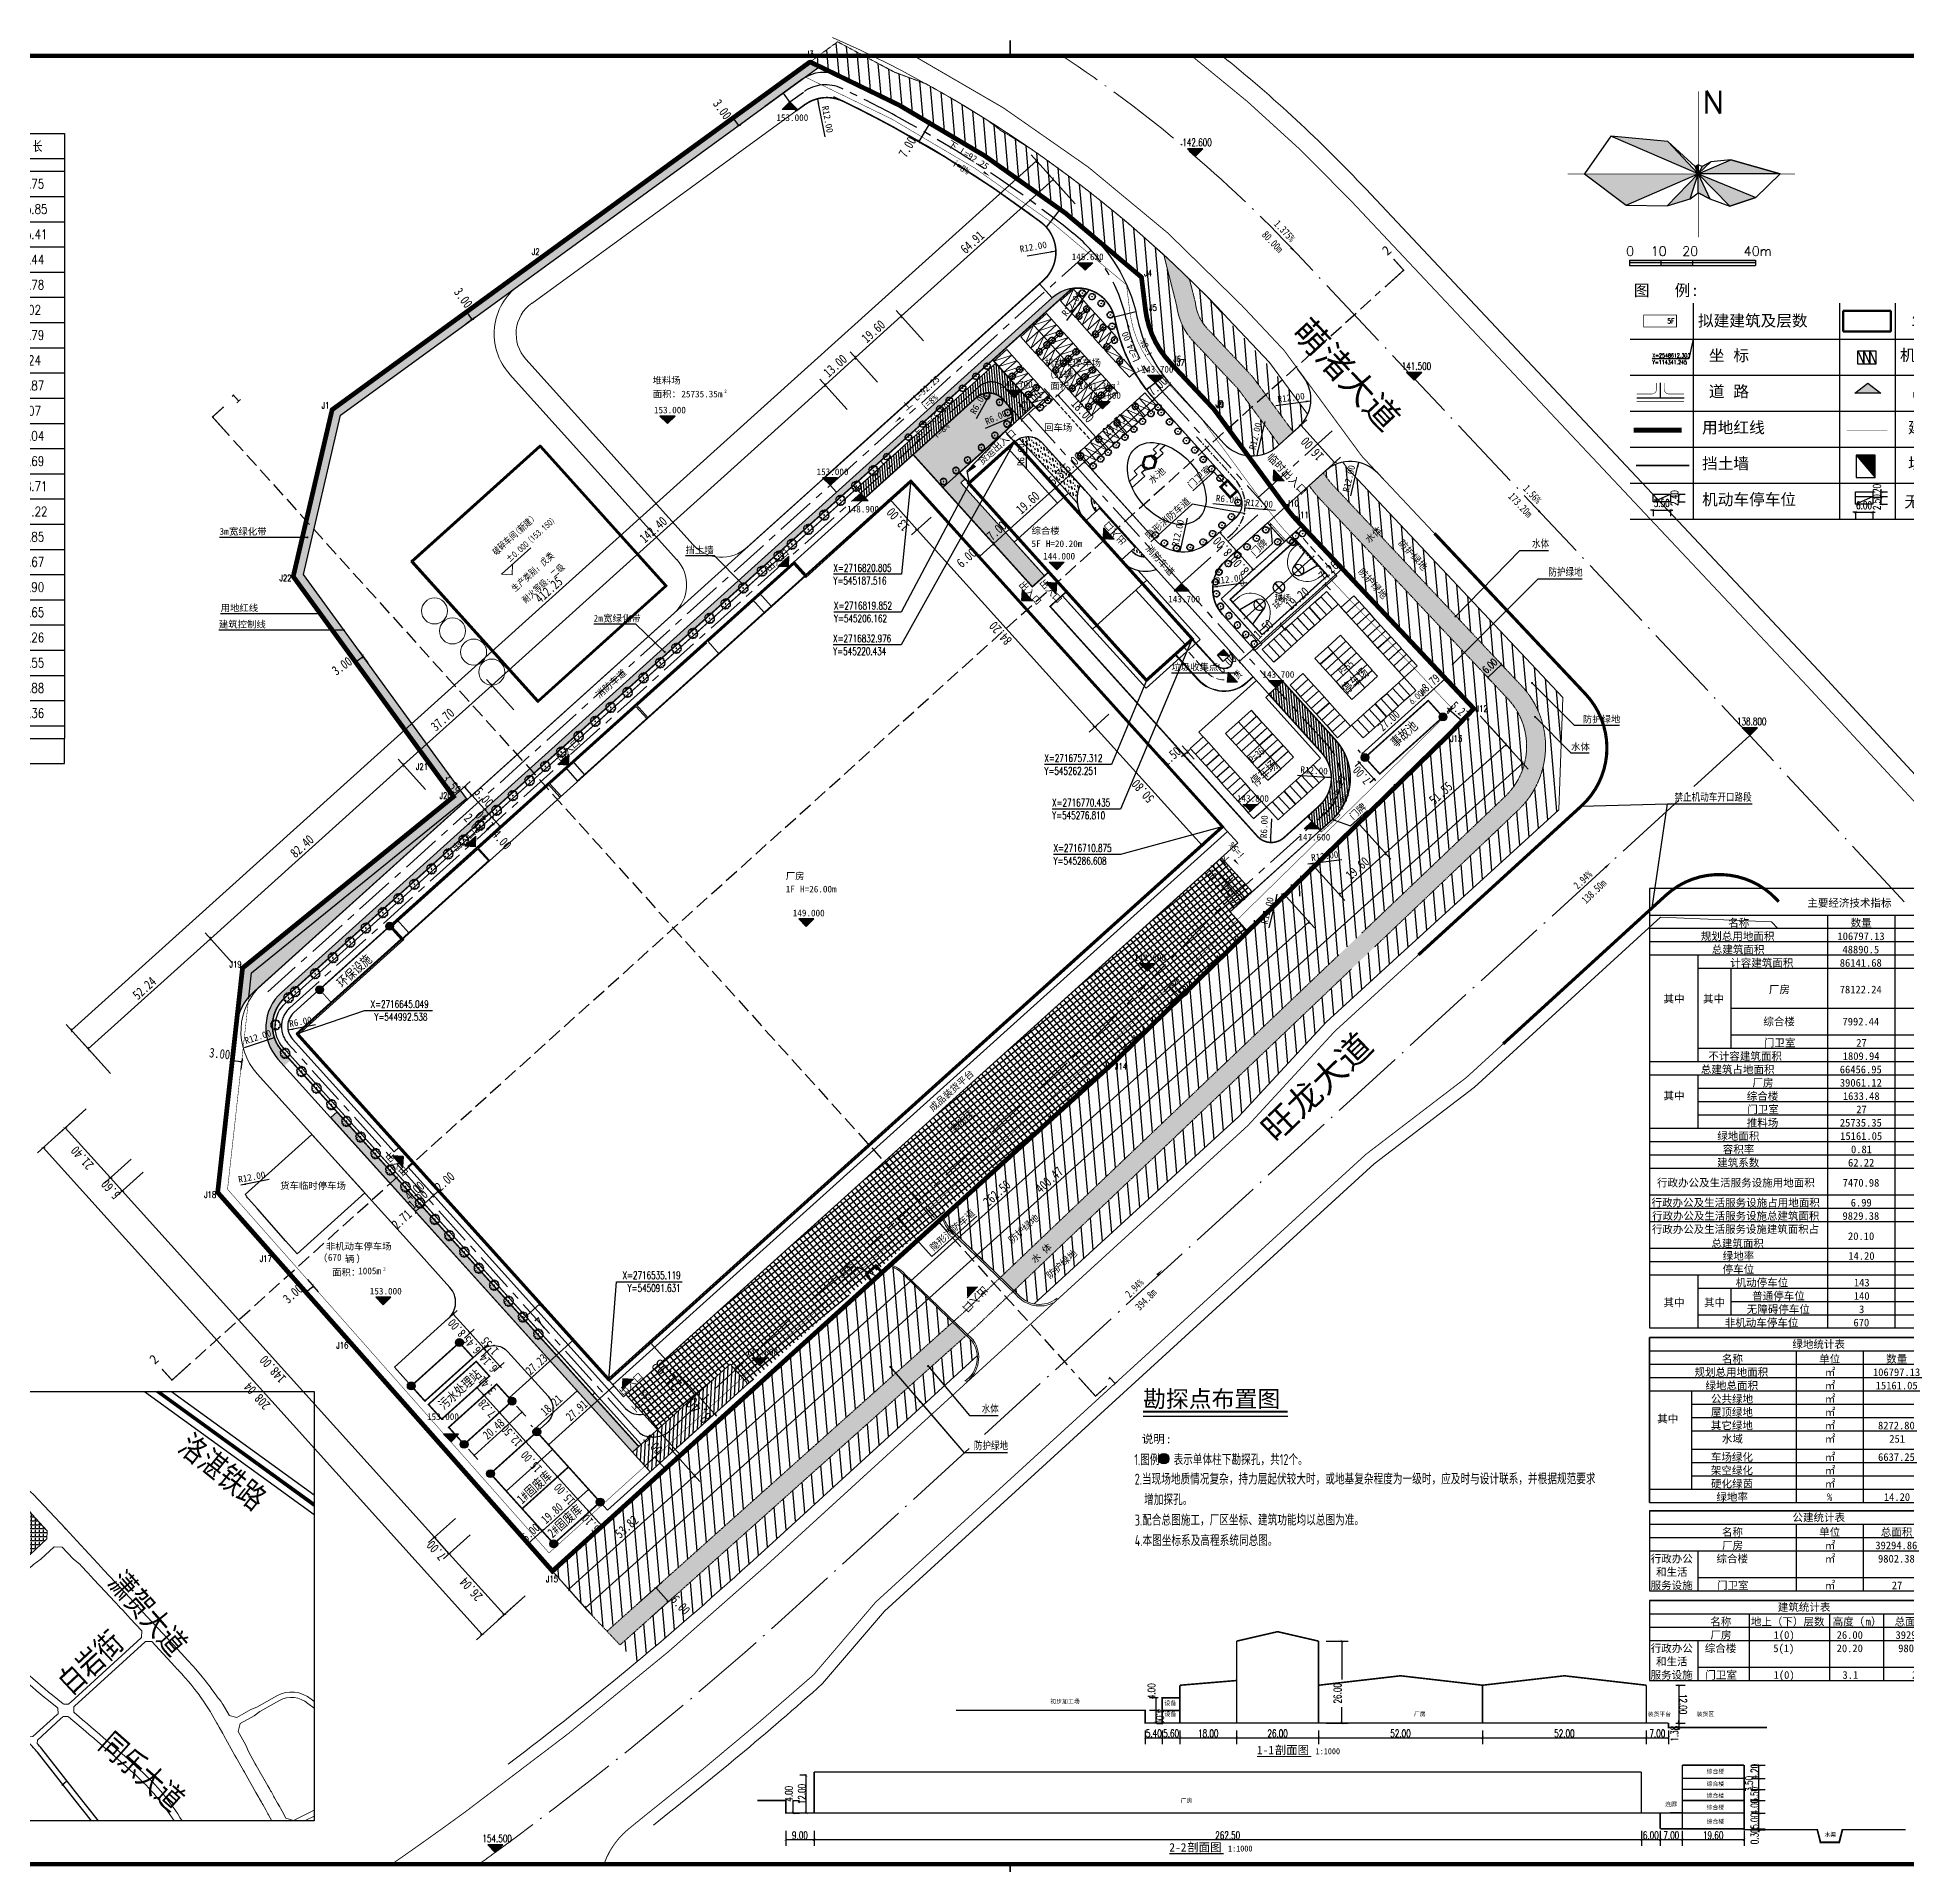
# Model space of a CAD drawing. Header units: millimetres. Extents: x 827 to 546581, y 88 to 2717140.
# Drawn here: x 544910 to 545503, y 2716381 to 2716961 of the extents above; entities that cross this region are included whole.
import ezdxf
from ezdxf.enums import TextEntityAlignment as Align

# ---------------------------------------------------------------- set-up
doc = ezdxf.new("R2010")
doc.units = ezdxf.units.MM
doc.header["$MEASUREMENT"] = 0
doc.header["$PDMODE"] = 35
doc.header["$PDSIZE"] = 0.4
for name, pattern in [('119端部户型s$0$DASH', [0.35, 0.25, -0.1]), ('ACAD_ISO04W100', [30.5, 24, -3, 0.5, -3]), ('CENTERX2', [4, 2.5, -0.5, 0.5, -0.5]), ('CONTINOUS', [0]), ('DASH', [0.35, 0.25, -0.1]), ('DASHED', [0.75, 0.5, -0.25]), ('DOTE', [2.42, 2, -0.2, 0.02, -0.2]), ('X5', [3, 2, -1])]:
    doc.linetypes.add(name, pattern=pattern)
doc.layers.get('0').update_dxf_attribs({"linetype": 'CONTINUOUS'})
doc.layers.get('Defpoints').update_dxf_attribs({"linetype": 'CONTINUOUS'})
for name, color, linetype in [('+0图框', 7, 'CONTINUOUS'), ('0-路名 道路命名规划', 7, 'CONTINUOUS'), ('0-道路', 4, 'CONTINUOUS'), ('00城市蓝线', 5, 'CONTINUOUS'), ('00禁止开口路段', 30, 'CONTINOUS'), ('0绿化', 92, 'CONTINUOUS'), ('2D_ROOF', 7, 'CONTINUOUS'), ('_0', 7, 'CONTINUOUS'), ('A-Anno-Dims', 3, 'CONTINUOUS'), ('A-Anno-Note', 241, 'CONTINUOUS'), ('A-Detl-Patt', 8, 'CONTINUOUS'), ('DIM_COOR', 3, 'CONTINUOUS'), ('DIM_ELEV', 3, 'CONTINUOUS'), ('DIM_LEAD', 3, 'CONTINUOUS'), ('DIM_SYMB', 3, 'CONTINUOUS'), ('JZD', 7, 'CONTINUOUS'), ('JZP', 7, 'CONTINUOUS'), ('l-gzw', 4, 'CONTINUOUS'), ('l-jz', 6, 'CONTINUOUS'), ('LABEL_ASS_PM', 7, 'CONTINUOUS'), ('LABEL_PM', 7, 'CONTINUOUS'), ('LABEL_TXT_PM', 1, 'CONTINUOUS'), ('PDF_0-规划道路', 7, 'CONTINUOUS'), ('PDF_00地块边界', 7, 'CONTINUOUS'), ('PDF_0绿化', 7, 'CONTINUOUS'), ('PDF_DIM_ELEV', 7, 'CONTINUOUS'), ('PDF_PUB_DIM', 7, 'CONTINUOUS'), ('PDF_PUB_TEXT', 7, 'CONTINUOUS'), ('PDF_ROAD', 7, 'CONTINUOUS'), ('PDF_体育设施', 7, 'CONTINUOUS'), ('PDF_出入口', 7, 'CONTINUOUS'), ('PDF_用地红线', 7, 'CONTINUOUS'), ('PDF_绿化', 7, 'CONTINUOUS'), ('PDF_防护绿地', 7, 'CONTINUOUS'), ('PUB_DIM', 3, 'CONTINUOUS'), ('PUB_TAB', 7, 'CONTINUOUS'), ('PUB_TEXT', 7, 'CONTINUOUS'), ('RD-中线', 1, 'CONTINUOUS'), ('RD-侧石线', 5, 'CONTINUOUS'), ('ROAD', 2, 'CONTINUOUS'), ('ROAD_DOTE', 1, 'CENTERX2'), ('TEXT', 7, 'CONTINUOUS'), ('TK', 7, 'CONTINUOUS'), ('TX-图块符号', 7, 'CONTINUOUS'), ('txt', 3, 'CONTINUOUS'), ('YD-备用地', 254, 'CONTINUOUS'), ('亭', 2, 'CONTINUOUS'), ('位置示意图', 7, 'CONTINUOUS'), ('勘探孔', 131, 'CONTINUOUS'), ('国土测图', 252, 'CONTINUOUS'), ('新建建筑轮廓', 7, 'CONTINUOUS'), ('绿化', 74, 'CONTINUOUS'), ('车位', 69, 'CONTINUOUS')]:
    doc.layers.add(name, color=color, linetype=linetype)
for name, color, linetype, lineweight in [('0-停车位', 21, 'CONTINUOUS', 9), ('0-建筑名称', 140, 'CONTINUOUS', 5), ('0-建筑尺寸', 7, 'CONTINUOUS', 5), ('00地块边界', 212, 'CONTINOUS', 25), ('RD-红线', 7, 'CONTINUOUS', 40), ('TC', 7, 'CONTINUOUS', 30), ('建筑轮廓', 140, 'CONTINUOUS', 53)]:
    doc.layers.add(name, color=color, linetype=linetype, lineweight=lineweight)
doc.layers.add('PDF_ZBTZ', color=7, linetype='CONTINUOUS', true_color=0xb3b3b3)
doc.layers.add('PDF_建筑', color=7, linetype='CONTINUOUS', true_color=0x999999)
doc.styles.add('-宋体', font='', dxfattribs={"width": 0.8})
doc.styles.add('-宋体_T3', font='', dxfattribs={"width": 0.8})
doc.styles.add('-宋体_T3_T3', font='', dxfattribs={"width": 0.8})
doc.styles.add('-黑体', font='', dxfattribs={"width": 0.8})
doc.styles.add('_TCH_DIM', font='SIMPLEX', dxfattribs={"bigfont": 'GBCBIG'})
doc.styles.add('_TCH_DIM_T3', font='SIMPLEX', dxfattribs={"width": 0.705882, "bigfont": 'GBCBIG'})
doc.styles.add('BARCODE_EAN13', font='EanP36Tt.TTF')
doc.styles.add('CUC图标', font='', dxfattribs={"width": 0.8})
doc.styles.add('DIMST', font='', dxfattribs={"width": 0.8})
doc.styles.add('HZ', font='rs.shx', dxfattribs={"width": 0.8, "bigfont": 'hztxt.shx'})
doc.styles.add('TKHZ1', font='')
doc.styles.add('TSSD_Dimension', font='tssdeng.shx', dxfattribs={"width": 0.7, "bigfont": 'MSI_FSX.SHX'})
doc.styles.add('TXT', font='romans.shx', dxfattribs={"width": 0.8, "height": 2, "bigfont": 'hztxt.shx'})
doc.styles.add('宋体', font='')
doc.styles.add('宋体_2号', font='', dxfattribs={"width": 0.7, "height": 6})
doc.styles.add('宋体_小4', font='', dxfattribs={"width": 0.7, "height": 3})
doc.styles.add('黑体', font='')
doc.styles.get('-宋体').set_extended_font_data('SimSun')
doc.styles.get('-宋体_T3').set_extended_font_data('SimSun')
doc.styles.get('-宋体_T3_T3').set_extended_font_data('SimSun')
doc.styles.get('-黑体').set_extended_font_data('SimHei')
doc.styles.get('CUC图标').set_extended_font_data('SimHei')
doc.styles.get('DIMST').set_extended_font_data('SimSun')
doc.styles.get('TKHZ1').set_extended_font_data('SimSun')
doc.styles.get('宋体').set_extended_font_data('SimSun')
doc.styles.get('宋体_2号').set_extended_font_data('SimSun')
doc.styles.get('宋体_小4').set_extended_font_data('SimSun')
doc.styles.get('黑体').set_extended_font_data('SimHei')
doc.linetypes.add('72B', pattern='A,4,-1,4,-1,4,-1,[149,AAA.SHX,S=0.15,R=0,X=0,Y=0],8,[149,AAA.SHX,S=0.15,R=0,X=0,Y=0],-1', length=24)
doc.dimstyles.new('_TCH_ARCH', dxfattribs={"dimtxt": 4, "dimasz": 1, "dimexe": 2.5, "dimexo": 3, "dimgap": 1, "dimtad": 1, "dimzin": 0, "dimdsep": 46, "dimtxsty": '-宋体_T3', "dimblk": 'ARCHTICK', "dimcen": 0.09, "dimclrt": 7, "dimazin": 2, "dimtfac": 1, "dimtix": 1, "dimtmove": 2, "dimatfit": 3, "dimfxl": 1, "dimtolj": 1, "dimtzin": 0, "dimarcsym": 0})
doc.dimstyles.new('_TCH_ARCH&&1', dxfattribs={"dimtxt": 3.037975, "dimasz": 1, "dimexe": 2.5, "dimexo": 3, "dimgap": 1, "dimtad": 1, "dimzin": 0, "dimdsep": 46, "dimtxsty": '-宋体_T3_T3', "dimblk": 'ARCHTICK', "dimcen": 0.09, "dimclrt": 7, "dimazin": 2, "dimtfac": 1, "dimtix": 1, "dimtmove": 2, "dimatfit": 3, "dimfxl": 1, "dimtolj": 1, "dimtzin": 0, "dimarcsym": 0})
doc.dimstyles.new('_TCH_ARCH_M_M&&1', dxfattribs={"dimtxt": 2.38, "dimasz": 0.8, "dimexe": 2, "dimexo": 2.4, "dimgap": 1.01, "dimtad": 1, "dimzin": 0, "dimdsep": 46, "dimtxsty": '_TCH_DIM_T3', "dimblk": 'ARCHTICK', "dimcen": 0.09, "dimclrt": 7, "dimazin": 2, "dimtfac": 1, "dimtdec": 0, "dimtix": 1, "dimtmove": 2, "dimatfit": 3, "dimfxl": 1, "dimtolj": 1, "dimtzin": 0, "dimarcsym": 0})
pattern_1 = [(102.1139, (544438.1562, 2716535.6974), (-2.375176, 1.5357534), [0.3, -0.06, 0.08, -0.06, 0.3, -1.2]), (102.1139, (544438.1185, 2716535.587), (-2.375176, 1.5357534), [0.2, -0.15, 0.3, -0.15, 0.2, -1]), (102.1139, (544437.1894, 2716536.1036), (-2.375176, 1.5357534), [0.25, -0.1, 0.25, -1.4]), (102.1139, (544437.0082, 2716535.042), (-2.375176, 1.5357534), [0.1, -0.2, 0.1, -1.6]), (192.1139, (544436.9662, 2716535.2375), (-1.5357534, -2.375176), [0.18, -1.82]), (192.1139, (544438.0136, 2716536.076), (-1.5357534, -2.375176), [0.2, -1.8]), (192.1139, (544437.1265, 2716536.397), (-1.5357534, -2.375176), [0.2, -1.8]), (147.1139, (544437.9786, 2716536.3344), (-1.9554647, -0.4197114), [0.2, -2.628427]), (237.1139, (544438.0877, 2716535.826), (0.4197114, -1.9554647), [0.2, -2.628427]), (165.54884, (544437.9814, 2716536.2736), (-1.95546475, -0.41971135), [0.2, -4.272136]), (178.07765, (544437.9926, 2716536.17372), (-1.95546475, -0.41971135), [0.2, -8.0462113]), (178.07765, (544437.1055, 2716536.4947), (-1.95546475, -0.41971135), [0.16, -8.0862113]), (178.07765, (544436.9578, 2716535.2766), (-1.95546475, -0.41971135), [0.14, -8.1062113]), (206.15014, (544438.03457, 2716535.9782), (-1.95546475, -0.41971135), [0.2, -8.0462113]), (206.15014, (544437.14745, 2716536.29916), (-1.95546475, -0.41971135), [0.16, -8.0862113]), (206.15014, (544436.9746, 2716535.1984), (-1.95546475, -0.41971135), [0.14, -8.1062113]), (218.67895, (544438.0653, 2716535.8825), (-1.95546475, -0.41971135), [0.2, -4.2721336])]
pattern_2 = [(95, (544791, 2716371.5238), (-0.7907295, -0.0691799), [])]

msp = doc.modelspace()

# ---------------------------------------------------------------- texts
at = {"layer": '0-建筑名称', "color": 7, "style": '-宋体', "width": 0.8}
for s, p in [('停车场', (545325.78, 2716752.832)), ('事故池', (545341.318, 2716735.864)), ('停车场', (545296.883, 2716723.437)), ('环保设施', (545006.993, 2716659.601)), ('污水处理站', (545039.297, 2716525.673)), ('1#固废库', (545064.133, 2716495.689)), ('2#固废库', (545073.818, 2716484.945))]:
    msp.add_text(s, height=3, rotation=42.029359, dxfattribs=at).set_placement(p)
at = {"layer": 'A-Anno-Dims', "color": 7, "style": '宋体'}
msp.add_text('R12.00', height=2.1266, rotation=280.924522, dxfattribs=at).set_placement((545159.238, 2716939.466))
at = {"layer": 'A-Anno-Note', "style": '宋体'}
for s, height, rotation, p in [('2', 3.038, 42.032079, (545338.717, 2716891.988)), ('L=24.00', 2.1266, 112.330726, (545260.067, 2716858.866)), ('i=8%', 2.1266, 112.330726, (545264.184, 2716860.634)), ('上', 2.127, 112.330726, (545261.791, 2716854.67)), ('1', 3.038, 42.032079, (544973.526, 2716845.102)), ('2', 3.038, 42.032079, (544947.579, 2716539.984)), ('1', 3.038, 42.032079, (545251.634, 2716533.205))]:
    msp.add_text(s, height=height, rotation=rotation, dxfattribs=at).set_placement(p)
at = {"layer": 'A-Anno-Note', "linetype": 'Continuous', "style": '宋体'}
for s, height, rotation, p in [('货运出入口', 2.1266, 42.032079, (545210.073, 2716825.622)), ('i=5%', 2.1266, 132.032079, (545293.603, 2716701.911)), ('下', 2.127, 132.032079, (545289.255, 2716700.044)), ('i=5%', 2.1266, 132.032079, (545106.723, 2716528.129)), ('下', 2.127, 132.032079, (545102.375, 2716526.262))]:
    msp.add_text(s, height=height, rotation=rotation, dxfattribs=at).set_placement(p)
at = {"layer": 'A-Anno-Note', "style": '_TCH_DIM', "width": 0.705882}
for s, p in [('X=2716820.805', (545162.936, 2716791.802)), ('Y=545187.516', (545162.936, 2716787.742)), ('X=2716710.875', (545232.774, 2716702.876)), ('Y=545286.608', (545232.774, 2716698.816)), ('X=2716645.049', (545016.066, 2716653.341)), ('Y=544992.538', (545017.266, 2716649.281)), ('X=2716535.119', (545096.006, 2716567.261)), ('Y=545091.631', (545097.606, 2716563.201))]:
    msp.add_text(s, height=2.38, dxfattribs=at).set_placement(p)
at = {"layer": 'A-Anno-Note', "linetype": 'Continuous', "style": '_TCH_DIM', "width": 0.705882}
for s, p in [('X=2716819.852', (545163.106, 2716779.829)), ('Y=545206.162', (545163.106, 2716775.769)), ('Y=545220.434', (545162.842, 2716765.343)), ('X=2716832.976', (545162.842, 2716769.403)), ('X=2716757.312', (545229.875, 2716731.421)), ('Y=545262.251', (545229.875, 2716727.361)), ('Y=545276.810', (545232.328, 2716713.244)), ('X=2716770.435', (545232.328, 2716717.304))]:
    msp.add_text(s, height=2.38, dxfattribs=at).set_placement(p)
at = {"layer": 'A-Anno-Note', "color": 0, "style": '宋体'}
for s, p in [('初步加工场', (545231.772, 2716432.532)), ('设备', (545267.979, 2716431.987)), ('设备', (545267.979, 2716428.51)), ('厂房', (545347.158, 2716428.51)), ('装货平台', (545421.309, 2716428.524)), ('装货区', (545436.827, 2716428.524)), ('综合楼', (545439.993, 2716410.325)), ('综合楼', (545439.993, 2716406.365)), ('厂房', (545273.114, 2716401.056)), ('连廊', (545426.867, 2716399.911)), ('综合楼', (545439.993, 2716402.639)), ('综合楼', (545439.993, 2716398.913)), ('综合楼', (545439.993, 2716394.41)), ('水渠', (545477.39, 2716390.239))]:
    msp.add_text(s, height=1.3291, dxfattribs=at).set_placement(p)
at = {"layer": 'JZP', "linetype": 'Continuous', "style": 'HZ', "width": 0.8}
for s, p in [('J3', (545155.448, 2716956.129)), ('J2', (545068.472, 2716893.347)), ('J4', (545262.79, 2716886.611)), ('J5', (545264.352, 2716875.62)), ('J6', (545272.041, 2716859.35)), ('J7', (545273.184, 2716858.187)), ('J1', (545001.771, 2716844.589)), ('J8', (545285.422, 2716845.163)), ('J9', (545285.673, 2716844.862)), ('J10', (545308.689, 2716813.539)), ('J11', (545311.833, 2716809.761)), ('J22', (544989.072, 2716789.771)), ('J12', (545368.646, 2716748.31)), ('J13', (545360.533, 2716738.837)), ('J21', (545032.375, 2716729.865)), ('J20', (545039.89, 2716720.7)), ('J19', (544973.231, 2716667.173)), ('J14', (545254.212, 2716634.737)), ('J18', (544965.162, 2716594.002)), ('J17', (544982.825, 2716573.692)), ('J16', (545007.109, 2716546.212)), ('J15', (545073.64, 2716472.05))]:
    msp.add_text(s, height=2, dxfattribs=at).set_placement(p, align=Align.MIDDLE)
at = {"layer": 'PUB_DIM', "color": 7, "linetype": 'Continuous', "style": '宋体'}
for s, rotation, p in [('R12.00', 9.838038, (545222.249, 2716893.131)), ('R12.00', 53.566754, (545236.862, 2716872.679)), ('R6.00', 60.69108, (545207.988, 2716841.565)), ('R12.00', 7.467199, (545303.99, 2716845.451)), ('R6.00', 23.373078, (545211.588, 2716838.374)), ('R12.00', 76.596959, (545296.827, 2716830.349)), ('R6.00', 89.285227, (545223.454, 2716825.299)), ('R12.00', 76.617339, (545326.529, 2716816.892)), ('R6.00', 354.778931, (545284.21, 2716814.124)), ('R12.00', 77.493562, (545272.3, 2716799.601)), ('R12.00', 7.446819, (545284.442, 2716787.808)), ('R12.00', 356.552468, (545311.059, 2716727.923)), ('R6.00', 87.51169, (545300.469, 2716707.19)), ('R12.00', 7.446819, (545314.657, 2716699.926)), ('R12.00', 76.617339, (545300.656, 2716679.761)), ('R12.00', 11.143834, (544974.321, 2716597.784))]:
    msp.add_text(s, height=2.1266, rotation=rotation, dxfattribs=at).set_placement(p)
at = {"layer": 'PUB_DIM', "color": 7, "style": '宋体'}
for s, rotation, p in [('R12.00', 355.49767, (545293.676, 2716812.778)), ('R6.00', 11.253186, (544990.477, 2716647.191)), ('R12.00', 18.214533, (544976.526, 2716641.785))]:
    msp.add_text(s, height=2.1266, rotation=rotation, dxfattribs=at).set_placement(p)
at = {"layer": 'PUB_TEXT', "linetype": 'Continuous', "style": '宋体'}
for s, height, p in [('153.000', 2.1266, (545144.823, 2716934.878)), ('153.000', 2.1266, (545105.988, 2716842.056)), ('153.000', 2.1266, (545157.586, 2716822.461)), ('148.900', 2.1266, (545167.27, 2716810.601)), ('143.800', 2.1266, (545290.986, 2716718.764)), ('153.000', 2.1266, (545015.816, 2716562.362)), ('勘探点布置图', 5.3165, (545261.181, 2716526.56, 139)), ('153.000', 2.1266, (545033.961, 2716522.527))]:
    msp.add_text(s, height=height, dxfattribs=at).set_placement(p)
for s, height, rotation, p in [('下', 2.127, 327.934707, (545198.936, 2716927.065)), ('i=8%', 2.1266, 327.934707, (545200.447, 2716920.832)), ('L=92.25', 2.1266, 327.934707, (545202.781, 2716924.657)), ('L=92.25', 2.1266, 42.032079, (545189.347, 2716845.842)), ('上', 2.127, 42.032079, (545185.977, 2716842.804)), ('i=8%', 2.1266, 42.032079, (545192.05, 2716842.923)), ('L=65.00', 2.1266, 42.032079, (545192.616, 2716837.131)), ('i=8%', 2.1266, 42.032079, (545195.668, 2716833.851)), ('上', 2.127, 42.032079, (545189.246, 2716834.093)), ('L=36.25', 2.1266, 66.589214, (545321.573, 2716717.203)), ('i=8%', 2.1266, 66.589214, (545324.424, 2716715.746)), ('下', 2.127, 66.589214, (545319.771, 2716713.039))]:
    msp.add_text(s, height=height, rotation=rotation, dxfattribs=at).set_placement(p)
at = {"layer": 'PUB_TEXT', "linetype": 'Continuous', "style": '_TCH_DIM', "width": 0.705882}
for s, p in [('142.600', (545273.628, 2716926.888)), ('141.500', (545343.259, 2716855.85)), ('138.800', (545449.638, 2716743.075)), ('154.500', (545051.547, 2716388.497))]:
    msp.add_text(s, height=2.38, dxfattribs=at).set_placement(p)
at = {"layer": 'PUB_TEXT', "linetype": 'Continuous', "style": '-宋体_T3', "width": 0.8}
for s, rotation, p in [('80.00m', 313.223351, (545298.711, 2716898.583)), ('1.375%', 313.223351, (545302.527, 2716901.999)), ('173.20m', 313.223351, (545376.9, 2716815.496)), ('1.56%', 313.223351, (545381.596, 2716817.975)), ('2.94%', 43.758502, (545399.148, 2716690.841)), ('138.50m', 43.758502, (545401.733, 2716686.228)), ('2.94%', 45.369665, (545256.99, 2716561.181)), ('394.8m', 45.369665, (545260.136, 2716557.081))]:
    msp.add_text(s, height=2.4304, rotation=rotation, dxfattribs=at).set_placement(p)
at = {"layer": 'PUB_TEXT', "color": 1, "linetype": 'Continuous', "style": '宋体'}
for s, p in [('145.620', (545238.544, 2716890.707)), ('143.700', (545260.703, 2716854.998)), ('143.700', (545216.036, 2716850.242)), ('143.800', (545244.027, 2716846.694)), ('144.000', (545229.498, 2716795.665)), ('143.700', (545269.157, 2716782.032)), ('143.700', (545299.072, 2716758.125)), ('147.600', (545310.464, 2716706.485)), ('149.000', (545150.028, 2716682.398)), ('147.600', (545258.332, 2716668.211)), ('147.600', (545135.217, 2716543.037))]:
    msp.add_text(s, height=2.1266, dxfattribs=at).set_placement(p)
at = {"layer": 'PUB_TEXT', "color": 4, "style": '宋体'}
msp.add_text('球场', height=1.8608, dxfattribs=at).set_placement((545302.926, 2716782.668))
at = {"layer": 'PUB_TEXT', "linetype": 'ACAD_ISO04W100', "style": '宋体'}
for s, height, p in [('说明', 2.6582, (545260.825, 2716515.145, 139)), (':', 2.658, (545268.386, 2716515.145, 139))]:
    msp.add_text(s, height=height, dxfattribs=at).set_placement(p)
at = {"layer": 'PUB_TEXT', "style": '宋体'}
for s, height, p in [('1-1', 2.6582, (545297.32, 2716416.42)), ('剖面图', 2.6582, (545302.991, 2716416.42)), ('1:1000', 1.8987, (545315.945, 2716416.42)), ('2-2', 2.6582, (545269.523, 2716385.538)), ('剖面图', 2.6582, (545275.194, 2716385.538)), ('1:1000', 1.8987, (545288.149, 2716385.538))]:
    msp.add_text(s, height=height, dxfattribs=at).set_placement(p)
at = {"layer": 'TEXT', "color": 7, "style": '-宋体', "width": 0.7}
for s, p in [('P=55', (545324.457, 2716758.677)), ('P=36', (545296.077, 2716730.801))]:
    msp.add_text(s, height=2.5, rotation=42.032079, dxfattribs=at).set_placement(p)
at = {"layer": '勘探孔', "color": 1, "style": 'TSSD_Dimension', "width": 0.7}
for s, p in [('1.图例   表示单体柱下勘探孔，共12个。', (545258.415, 2716508.159)), ('2.当现场地质情况复杂，持力层起伏较大时，或地基复杂程度为一级时，应及时与设计联系，并根据规范要求', (545258.541, 2716501.991)), ('  增加探孔。', (545258.546, 2716495.491)), ('3.配合总图施工，厂区坐标、建筑功能均以总图为准。', (545258.551, 2716488.991)), ('4.本图坐标系及高程系统同总图。', (545258.556, 2716482.491))]:
    msp.add_text(s, height=3.5, rotation=0.042358, dxfattribs=at).set_placement(p)

# ---------------------------------------------------------------- blocks, each defined once
blk = doc.blocks.new('A$C10C35291')
at = {"layer": '_0', "linetype": 'Continuous'}
h = blk.add_hatch(color=256, dxfattribs=at)
h.paths.add_polyline_path([(25.97, 0), (10.34, 4.45), (0, 0)])
h.paths.add_polyline_path([(0, 0), (9.96, -10.21), (18.23, -7.5)])
h.paths.add_polyline_path([(0, -5.99), (3.68, -7.88), (0, 0)], flags=17)
h.paths.add_polyline_path([(3.97, 3.8), (1.2, 2.36), (0, 0)], flags=17)
h.paths.add_polyline_path([(-9.85, -10.1), (-2.6, -7.93), (0, 0)])
h.paths.add_polyline_path([(-36.15, 0), (-22.94, -9.94), (0, 0)])
h.paths.add_polyline_path([(-9.69, 10.24), (-27.81, 11.97), (0, 0)])
blk.add_hatch(color=256, dxfattribs=at).paths.add_polyline_path([(0, 0), (0, 2.92), (-1.05, 2.4)])
at = {"layer": 'TX-图块符号', "linetype": 'Continuous'}
h = blk.add_hatch(color=0, dxfattribs=at)
h.paths.add_polyline_path([(-21.85, -27.38), (-21.85, -28.24), (-11.85, -28.24), (-11.85, -27.38)])
h.paths.add_polyline_path([(-11.85, -28.24), (-11.85, -29.11), (-1.85, -29.11), (-1.85, -28.24)])
h.paths.add_polyline_path([(-1.85, -27.38), (-1.85, -28.24), (18.15, -28.24), (18.15, -27.38)])
at = {"layer": '_0', "linetype": 'Continuous', "const_width": 0.187}
for points in [[(0, 26.26), (0, -20.12)], [(-41.49, 0), (30.71, 0)]]:
    blk.add_lwpolyline(points, dxfattribs=at)
at = {"layer": '_0', "linetype": 'Continuous'}
for points in [[(0, 0), (-9.69, 10.24), (-27.81, 11.97), (-36.15, 0), (-22.94, -9.94), (0, 0), (-27.81, 11.97)], [(-22.94, -9.94), (-9.85, -10.1), (-2.6, -7.93), (0, -5.99), (3.68, -7.88), (9.96, -10.21), (18.23, -7.5), (25.97, 0), (10.34, 4.45), (3.97, 3.8), (1.2, 2.36), (0, 2.92), (-1.05, 2.4), (-9.69, 10.24), (-27.81, 11.97)], [(0, 0), (-9.85, -10.1), (-2.6, -7.93), (0, 0), (3.68, -7.88), (0, -5.99), (0, 0), (18.23, -7.5), (9.96, -10.21), (0, 0), (10.34, 4.45), (25.97, 0), (0, 0), (3.97, 3.8), (1.2, 2.36), (0, 0), (-1.05, 2.4), (0, 2.92), (0, 0)]]:
    blk.add_lwpolyline(points, dxfattribs=at)
at = {"layer": 'TX-图块符号', "color": 0, "linetype": 'Continuous', "flags": 128}
for points in [[(-21.85, -27.38), (-11.85, -27.38), (-1.85, -27.38), (18.15, -27.38)], [(-21.85, -27.38), (-21.85, -29.11)], [(18.15, -28.24), (-21.85, -28.24)], [(-21.85, -29.11), (-11.85, -29.11), (-1.85, -29.11), (18.15, -29.11)], [(-11.85, -27.38), (-11.85, -29.11)], [(-1.85, -27.38), (-1.85, -29.11)], [(18.15, -27.38), (18.15, -29.11)]]:
    blk.add_lwpolyline(points, dxfattribs=at)
at = {"layer": 'TX-图块符号', "color": 0, "linetype": 'Continuous', "style": 'TXT'}
for s, height, p in [('N', 7.2, (1.39, 19.21)), ('0', 2.95, (-22.92, -25.99)), ('10', 2.95, (-15.1, -25.99)), ('20', 2.95, (-5.1, -25.99)), ('40m', 2.95, (14.43, -25.99))]:
    blk.add_text(s, height=height, dxfattribs=at).set_placement(p)
blk = doc.blocks.new('$LinePat$防水层1')
at = {"color": 0}
blk.add_solid([(150, 0), (450, 0), (150, -100), (450, -100)], dxfattribs=at)
at = {"layer": 'Defpoints'}
for p in [(0, 0), (600, 0)]:
    blk.add_point(p, dxfattribs=at)
blk = doc.blocks.new('gc0000')
blk.add_point((0, 0))
blk = doc.blocks.new('4SDA4H6GF6DFGDF')
for points in [[(-1753.49, 424.66), (-1782.94, 424.66), (-1782.94, 447.86), (-1745.64, 447.86)], [(-1757.64, 445.86), (-1780.94, 445.86), (-1780.94, 429.36), (-1757.64, 429.36)], [(-1743.25, 447.86), (-1757.64, 447.86), (-1757.64, 424.66), (-1753.49, 424.66)], [(-1724.61, 424.66), (-1720.44, 424.66), (-1720.44, 447.86), (-1734.85, 447.86)], [(-1732.44, 447.86), (-1695.14, 447.86), (-1695.14, 445.86)], [(-1720.44, 445.86), (-1697.14, 445.86), (-1697.14, 429.36), (-1720.44, 429.36)], [(-1697.14, 424.66), (-1724.61, 424.66)], [(-1747.45, 420.19), (-1757.11, 420.19)], [(-1730.65, 420.19), (-1720.99, 420.19)]]:
    blk.add_lwpolyline(points)
at = {"color": 50, "const_width": 1}
blk.add_lwpolyline([(-1781.15, 426.47), (-1696.95, 426.47), (-1696.95, 446.07), (-1781.15, 446.07)], close=True, dxfattribs=at)
for points in [[(-1747.45, 426.47), (-1747.45, 420.54), (-1730.65, 420.54), (-1730.65, 426.47), (-1747.45, 426.47)], [(-1747.45, 420.19), (-1730.65, 420.19), (-1730.65, 420.54), (-1747.45, 420.54)]]:
    blk.add_lwpolyline(points, close=True)
for centre, radius, start, end in [((-1747.45, 416.07), 10.5, 82.08614, 156.91704), ((-1747.45, 416.07), 6, 90, 136.67695), ((-1730.65, 416.07), 10.5, 23.08296, 97.91386), ((-1730.65, 416.07), 6, 43.32305, 90)]:
    blk.add_arc(centre, radius, start, end)
blk = doc.blocks.new('A$C7F00770D')
at = {"layer": 'DIM_ELEV', "linetype": 'Continuous'}
for points in [[(298.75, -22.49), (302.14, -22.58), (298.83, -19.1)], [(244.74, -40.87), (248.13, -41.05), (244.92, -37.48)], [(144.8, -49.9), (141.41, -49.71), (144.98, -46.51)], [(218.85, -60.53), (219.03, -57.14), (222.24, -60.71)], [(229.85, -55.03), (226.46, -54.85), (229.67, -58.42)], [(75.06, -112.79), (71.67, -112.6), (75.25, -109.4)], [(45.46, -138.75), (42.07, -138.56), (45.64, -135.36)], [(22.51, -237.02), (19.12, -236.84), (22.33, -240.41)], [(201.44, -278.52), (201.53, -281.91), (204.84, -278.43)], [(92.24, -307.56), (92.06, -310.95), (95.63, -307.75)]]:
    blk.add_hatch(color=256, dxfattribs=at).paths.add_polyline_path(points)
for p, q in [((298.75, -22.49), (298.83, -19.1)), ((298.75, -22.49), (302.14, -22.58)), ((302.14, -22.58), (298.83, -19.1)), ((244.74, -40.87), (244.92, -37.48)), ((244.74, -40.87), (248.13, -41.05)), ((248.13, -41.05), (244.92, -37.48)), ((141.41, -49.71), (144.98, -46.51)), ((144.8, -49.9), (144.98, -46.51)), ((144.8, -49.9), (141.41, -49.71)), ((218.85, -60.53), (219.03, -57.14)), ((219.03, -57.14), (222.24, -60.71)), ((229.85, -55.03), (226.46, -54.85)), ((226.46, -54.85), (229.67, -58.42)), ((229.85, -55.03), (229.67, -58.42)), ((218.85, -60.53), (222.24, -60.71)), ((71.67, -112.6), (75.25, -109.4)), ((75.06, -112.79), (71.67, -112.6)), ((75.06, -112.79), (75.25, -109.4)), ((42.07, -138.56), (45.64, -135.36)), ((45.46, -138.75), (45.64, -135.36)), ((45.46, -138.75), (42.07, -138.56)), ((306.9, -151.06), (306.99, -154.45)), ((22.51, -237.02), (19.12, -236.84)), ((19.12, -236.84), (22.33, -240.41)), ((22.51, -237.02), (22.33, -240.41)), ((201.44, -278.52), (204.84, -278.43)), ((201.53, -281.91), (204.84, -278.43)), ((92.24, -307.56), (92.06, -310.95)), ((92.06, -310.95), (95.63, -307.75)), ((92.24, -307.56), (95.63, -307.75))]:
    blk.add_line(p, q, dxfattribs=at)
at = {"layer": 'DIM_LEAD'}
for p, q in [((279.83, -19.74), (273.14, -25.76)), ((283.79, -24.12), (279.83, -19.74)), ((272.96, -30.01), (259.8, -41.88)), ((289.47, -32.96), (272.96, -30.01)), ((-18.79, -40.54), (-35.71, -40.54)), ((-7.84, -40.54), (-18.79, -40.54)), ((96.36, -68.1), (83, -68.1)), ((105.57, -76.91), (96.36, -68.1)), ((380.72, -86.7), (394.14, -100.12)), ((381.71, -97.48), (393.03, -108.91)), ((394.14, -100.12), (408.53, -100.12)), ((393.03, -108.91), (398.91, -108.91)), ((179.63, -256.9), (190.35, -268.78)), ((190.35, -268.78), (204.58, -255.96))]:
    blk.add_line(p, q, dxfattribs=at)
at = {"layer": 'DIM_LEAD', "linetype": 'Continuous'}
for p, q in [((297.73, -36.49), (298.34, -42.53)), ((121.32, -46.42), (112.16, -46.42)), ((130.05, -55.16), (121.32, -46.42)), ((298.34, -42.53), (293.21, -47.15)), ((356.46, -65.61), (376.91, -44.66)), ((376.91, -44.66), (386, -44.66)), ((355.6, -80.78), (382.73, -53.65)), ((367.39, -68.99), (382.73, -53.65)), ((382.73, -53.65), (396.62, -53.65)), ((-16.4, -64.84), (-35.39, -64.84)), ((-3.67, -64.84), (-16.4, -64.84)), ((-18.63, -70.02), (-35.93, -70.02)), ((3.8, -70.02), (-18.63, -70.02)), ((280.9, -83.57), (266.32, -83.57)), ((287.23, -83.57), (280.9, -83.57)), ((317.72, -130.13), (323.15, -132.11)), ((323.15, -132.11), (328.56, -127.23)), ((396.38, -125.83), (423.7, -125.13)), ((418.86, -158.11), (423.7, -125.13)), ((423.7, -125.13), (450.62, -125.13)), ((166.71, -272.14), (159.84, -278.33)), ((172.91, -275.11), (166.71, -272.14)), ((177.09, -303.84), (200.41, -330.97)), ((189.11, -303.57), (202.28, -319.3)), ((186.46, -314.74), (200.41, -330.97)), ((202.28, -319.3), (211.37, -319.3)), ((200.41, -330.97), (214.3, -330.97))]:
    blk.add_line(p, q, dxfattribs=at)
at = {"layer": 'DIM_LEAD', "const_width": 0.32}
for points in [[(283.94, -24.14, 1), (283.63, -24.11, 1)], [(289.61, -32.87, 1), (289.33, -33.04, 1)], [(-7.68, -40.54, 1), (-8, -40.54, 1)], [(105.69, -77.02, 1), (105.45, -76.8, 1)], [(380.61, -86.59, 1), (380.83, -86.82, 1)], [(381.6, -97.37, 1), (381.82, -97.6, 1)], [(179.47, -256.88, 1), (179.79, -256.91, 1)]]:
    blk.add_lwpolyline(points, format="xyb", close=True, dxfattribs=at)
at = {"layer": 'DIM_LEAD', "linetype": 'Continuous', "const_width": 0.32}
for points in [[(297.61, -36.39, 1), (297.85, -36.6, 1)], [(130.16, -55.27, 1), (129.94, -55.04, 1)], [(-3.51, -64.84, 1), (-3.83, -64.84, 1)], [(3.96, -70.02, 1), (3.64, -70.02, 1)], [(356.35, -65.72, 1), (356.57, -65.49, 1)], [(367.28, -69.11, 1), (367.5, -68.88, 1)], [(355.49, -80.89, 1), (355.72, -80.67, 1)], [(287.39, -83.57, 1), (287.07, -83.57, 1)], [(317.57, -130.18, 1), (317.87, -130.07, 1)], [(396.22, -125.83, 1), (396.54, -125.83, 1)], [(418.84, -158.27, 1), (418.89, -157.95, 1)], [(173.06, -275.07, 1), (172.75, -275.16, 1)], [(176.99, -303.71, 1), (177.19, -303.96, 1)], [(189, -303.44, 1), (189.21, -303.69, 1)], [(186.36, -314.62, 1), (186.57, -314.86, 1)]]:
    blk.add_lwpolyline(points, format="xyb", close=True, dxfattribs=at)
at = {"layer": '0-路名 道路命名规划', "lineweight": 0, "style": '黑体'}
for s, rotation, p in [('萌渚大道 ', 313.01926, (304.14, 24.47)), ('旺龙大道', 43.9979, (299.52, -232.99))]:
    blk.add_text(s, height=8, rotation=rotation, dxfattribs=at).set_placement(p)
at = {"layer": 'A-Anno-Note', "style": '宋体'}
for s, p in [('门卫室', (272.58, -25.14)), ('隐形消防车道', (259.24, -41.25)), ('隐形消防车道', (190.87, -267.18))]:
    blk.add_text(s, height=2.127, rotation=42.03208, dxfattribs=at).set_placement(p)
for s, p in [('3m', (-35.71, -39.7)), ('宽绿化带', (-32.69, -39.7)), ('2m', (83, -67.26)), ('宽绿化带', (86.02, -67.26)), ('防护绿地', (396.86, -99.28)), ('水体', (393.15, -108.07))]:
    blk.add_text(s, height=2.127, dxfattribs=at).set_placement(p)
at = {"layer": 'A-Anno-Note', "linetype": 'Continuous', "style": '宋体'}
for s, p in [('门牌', (292.65, -46.53)), ('门牌', (323.94, -130.26)), ('门卫室', (159.28, -277.71))]:
    blk.add_text(s, height=2.127, rotation=42.03208, dxfattribs=at).set_placement(p)
at = {"layer": 'A-Anno-Note', "color": 0, "linetype": 'Continuous', "style": '宋体'}
for rotation, p in [(312.03208, (257.93, -44.04)), (42.03208, (84.77, -91.73))]:
    blk.add_text('消防车道', height=2.127, rotation=rotation, dxfattribs=at).set_placement(p)
at = {"layer": 'A-Anno-Note', "linetype": 'Continuous', "style": '宋体'}
for s, p in [('用地红线', (-35.39, -64)), ('建筑控制线', (-35.93, -69.18)), ('垃圾收集点', (266.32, -82.73))]:
    blk.add_text(s, height=2.127, dxfattribs=at).set_placement(p)
at = {"layer": 'PUB_TEXT', "color": 4, "style": '宋体'}
for s, height, p in [('机动车停车场', 2.127, (226.11, 13.87)), ('（', 2.13, (226.11, 10.06)), ('55', 2.127, (229.14, 10.06)), ('辆）', 2.127, (232.16, 10.06)), ('堆料场', 2.127, (101.68, 8.27)), ('面积：', 2.127, (101.76, 3.92)), ('25735.35m', 2.127, (110.83, 3.92)), ('2', 1.06, (124.44, 5.32)), ('面积：', 2.127, (227.9, 6.54)), ('1451.35m', 2.127, (236.97, 6.54)), ('2', 1.06, (249.07, 7.94)), ('回车场', 2.127, (225.92, -6.71)), ('5F', 2.127, (221.94, -43.59)), ('综合楼', 2.127, (221.94, -39.47)), ('H=20.20m', 2.127, (226.48, -43.59)), ('厂房', 2.127, (143.96, -149.07)), ('货车临时停车场', 2.127, (-16.47, -247.36)), ('非机动车停车场', 2.127, (-1.98, -266.64)), ('(670', 2.127, (-2.78, -270.14)), ('面积：', 2.127, (0.01, -274.9)), ('辆', 2.13, (4.07, -270.63)), (')', 2.13, (7.56, -270.37)), ('1005m', 2.127, (8.28, -274.42)), ('2', 1.06, (16.22, -273.25))]:
    blk.add_text(s, height=height, dxfattribs=at).set_placement(p)
at = {"layer": 'PUB_TEXT', "linetype": 'Continuous', "style": '宋体'}
for s, rotation, p in [('临时出入口', 313.55503, (296.48, -15.24)), ('出入口', 226.53723, (206.64, -277.92))]:
    blk.add_text(s, height=2.43, rotation=rotation, dxfattribs=at).set_placement(p)
at = {"layer": 'PUB_TEXT', "color": 4, "style": '宋体'}
for s, rotation, p in [('水池', 42, (260.2, -23.69)), ('出入口', 132, (252.24, -41.8, -1327.23)), ('出入口', 42, (138.6, -51.56, -1327.23)), ('出入口', 312, (217.72, -55.6, -1327.23)), ('出入口', 312.06416, (224.29, -54.98, -1327.23)), ('出入口', 42, (72.27, -111.78, -1327.23)), ('出入口', 42, (39.26, -140.41, -1327.23)), ('成品装货平台', 42, (190.6, -222.91, -1327.23)), ('装货区', 42, (197.31, -229.74)), ('出入口', 312.06416, (16.78, -236.93, -1327.23)), ('出入口', 42.06416, (92.22, -313.01, -1327.23))]:
    blk.add_text(s, height=2.127, rotation=rotation, dxfattribs=at).set_placement(p)
at = {"layer": 'PUB_TEXT', "style": '宋体'}
for s, height, rotation, p in [('水体', 2.127, 42, (328.99, -42.44)), ('防护绿地', 2.127, 312, (338.15, -42.39)), ('防护绿地', 2.127, 312, (325.49, -51.42)), ('防护绿地', 2.127, 42, (215.75, -264.77)), ('体', 2.13, 42, (226.37, -268.02)), ('水', 2.13, 42, (223, -271.06)), ('防护绿地', 2.127, 42, (227.78, -276))]:
    blk.add_text(s, height=height, rotation=rotation, dxfattribs=at).set_placement(p)
at = {"layer": 'PUB_TEXT', "linetype": 'Continuous', "style": '-宋体_T3', "width": 0.8}
for s, p in [('水体', (380.73, -43.7)), ('防护绿地', (385.94, -52.69)), ('禁止机动车开口路段', (425.95, -124.16)), ('水体', (206.1, -318.34)), ('防护绿地', (203.63, -330.01))]:
    blk.add_text(s, height=2.43, dxfattribs=at).set_placement(p)
at = {"layer": 'PUB_TEXT', "linetype": 'Continuous', "style": '宋体'}
blk.add_text('挡土墙', height=2.127, dxfattribs=at).set_placement((112.16, -45.58))
at = {"layer": 'PUB_TEXT', "color": 1, "style": '宋体'}
for s, p in [('1F', (143.96, -153.23)), ('H=26.00m', (148.5, -153.23))]:
    blk.add_text(s, height=2.127, dxfattribs=at).set_placement(p)
blk = doc.blocks.new('A$C26F42A0C')
at = {"linetype": 'DASHED'}
h = blk.add_hatch(color=256, dxfattribs=at)
h.dxf.hatch_style = 1
h.paths.add_polyline_path([(-1.9, -1.71), (1.84, -2.04), (0, 0)])
at = {"linetype": 'Continuous'}
blk.add_lwpolyline([(-1.9, -1.71), (0, 0), (1.84, -2.04), (-0.06, -3.75)], close=True, dxfattribs=at)
blk.add_lwpolyline([(-1.9, -1.71), (1.84, -2.04), (0, 0), (-1.9, -1.71)])
blk = doc.blocks.new('$plan$00003440')
at = {"layer": '亭'}
for p, q in [((-2069, 362, 0), (-2500, 362, 0)), ((-2357, 362, 0), (-2357, -362, 0)), ((-2217, 362, 0), (-2217, -362, 0)), ((-2069, 517, 0), (-2069, -517, 0)), ((0, 2150, 0), (-1862, 1075, 0)), ((-1862, 1075, 0), (-1862, 517, 0)), ((-1862, 517, 0), (-1655, 517, 0)), ((0, 1911, 0), (-1655, 956, 0)), ((-1655, 956, 0), (-1655, 517, 0)), ((1862, 1075, 0), (0, 2150, 0)), ((1655, 956, 0), (0, 1911, 0)), ((1655, 517, 0), (1655, 956, 0)), ((1862, 517, 0), (1655, 517, 0)), ((1862, 517, 0), (1862, 1075, 0)), ((2069, -517, 0), (2069, 517, 0)), ((2069, 362, 0), (2500, 362, 0)), ((2217, 362, 0), (2217, -362, 0)), ((2357, 362, 0), (2357, -362, 0)), ((-2069, -362, 0), (-2500, -362, 0)), ((-1862, -517, 0), (-1655, -517, 0)), ((-1862, -517, 0), (-1862, -1075, 0)), ((-1862, -1075, 0), (0, -2150, 0)), ((-1655, -517, 0), (-1655, -956, 0)), ((-1655, -956, 0), (0, -1911, 0)), ((0, -1911, 0), (1655, -956, 0)), ((0, -2150, 0), (1862, -1075, 0)), ((1862, -517, 0), (1655, -517, 0)), ((1655, -956, 0), (1655, -517, 0)), ((1862, -1075, 0), (1862, -517, 0)), ((2069, -362, 0), (2500, -362, 0))]:
    blk.add_line(p, q, dxfattribs=at)
at = {"layer": '亭', "elevation": 0}
blk.add_lwpolyline([(2069, -517), (2500, -517), (2500, 517), (2069, 517), (2069, 1194), (0, 2389), (-2069, 1194), (-2069, 517), (-2500, 517), (-2500, -517), (-2069, -517), (-2069, -1194), (0, -2389), (2069, -1194)], close=True, dxfattribs=at)
at = {"layer": '亭'}
for centre, start, end in [((-1758, 1015, 0), 0, 180), ((-1758, 1015, 0), 180, 0), ((0, 2031, 0), 0, 180), ((0, 2031, 0), 180, 0), ((1758, 1015, 0), 0, 180), ((1758, 1015, 0), 180, 0), ((-1758, -1015, 0), 0, 180), ((-1758, -1015, 0), 180, 0), ((0, -2031, 0), 0, 180), ((0, -2031, 0), 180, 0), ((1758, -1015, 0), 0, 180), ((1758, -1015, 0), 180, 0)]:
    blk.add_arc(centre, 51.7, start, end, dxfattribs=at)
blk = doc.blocks.new('_ArchTick')
at = {"color": 0, "linetype": 'ByBlock', "const_width": 0.15}
blk.add_lwpolyline([(-0.5, -0.5), (0.5, 0.5)], dxfattribs=at)
blk = doc.blocks.new('*D75')
at = {"layer": 'A-Anno-Dims', "color": 0, "lineweight": -2, "transparency": 16777216}
for p, q in [((545154.4, 2716409.76), (545152.27, 2716409.76)), ((545154.27, 2716397.76), (545154.27, 2716409.76)), ((545154.4, 2716397.76), (545152.27, 2716397.76))]:
    blk.add_line(p, q, dxfattribs=at)
at = {"layer": 'Defpoints', "color": 0, "transparency": 16777216}
for p in [(545154.27, 2716409.76), (545156.8, 2716409.76), (545156.8, 2716397.76)]:
    blk.add_point(p, dxfattribs=at)
at = {"layer": 'A-Anno-Dims', "color": 0, "lineweight": -2, "transparency": 16777216, "xscale": 0.8, "yscale": 0.8, "zscale": 0.8}
for p, rotation in [((545154.27, 2716409.76), 90), ((545154.27, 2716397.76), 270)]:
    blk.add_blockref('_ArchTick', p, dxfattribs=dict(at, rotation=rotation))
at = {"layer": 'A-Anno-Dims', "color": 7, "transparency": 16777216, "insert": (545152.9, 2716403.76), "char_height": 2.38, "attachment_point": 5, "rotation": 90, "style": '_TCH_DIM_T3'}
blk.add_mtext('\\A1;12.00', dxfattribs=at)
blk = doc.blocks.new('*D76')
at = {"layer": 'A-Anno-Dims', "color": 0, "lineweight": -2, "transparency": 16777216}
for p, q in [((545454.3, 2716392.76), (545458.61, 2716392.76)), ((545454.3, 2716392.46), (545458.61, 2716392.46)), ((545456.61, 2716392.76), (545456.61, 2716393.56)), ((545456.61, 2716392.46), (545456.61, 2716392.76)), ((545456.61, 2716392.46), (545456.61, 2716391.66))]:
    blk.add_line(p, q, dxfattribs=at)
at = {"layer": 'Defpoints', "color": 0, "transparency": 16777216}
for p in [(545451.9, 2716392.76), (545451.9, 2716392.46), (545456.61, 2716392.76)]:
    blk.add_point(p, dxfattribs=at)
at = {"layer": 'A-Anno-Dims', "color": 0, "lineweight": -2, "transparency": 16777216, "xscale": 0.8, "yscale": 0.8, "zscale": 0.8}
for p, rotation in [((545456.61, 2716392.76), 270), ((545456.61, 2716392.46), 90)]:
    blk.add_blockref('_ArchTick', p, dxfattribs=dict(at, rotation=rotation))
at = {"layer": 'A-Anno-Dims', "color": 7, "transparency": 16777216, "insert": (545455.24, 2716390.36), "char_height": 2.38, "attachment_point": 5, "rotation": 90, "style": '_TCH_DIM_T3'}
blk.add_mtext('\\A1;0.30', dxfattribs=at)
blk = doc.blocks.new('*D77')
at = {"layer": 'A-Anno-Dims', "color": 0, "lineweight": -2, "transparency": 16777216}
for p, q in [((545454.3, 2716397.76), (545458.61, 2716397.76)), ((545456.61, 2716392.76), (545456.61, 2716397.76)), ((545454.3, 2716392.76), (545458.61, 2716392.76))]:
    blk.add_line(p, q, dxfattribs=at)
at = {"layer": 'Defpoints', "color": 0, "transparency": 16777216}
for p in [(545451.9, 2716397.76), (545456.61, 2716397.76), (545451.9, 2716392.76)]:
    blk.add_point(p, dxfattribs=at)
at = {"layer": 'A-Anno-Dims', "color": 0, "lineweight": -2, "transparency": 16777216, "xscale": 0.8, "yscale": 0.8, "zscale": 0.8}
for p, rotation in [((545456.61, 2716397.76), 90), ((545456.61, 2716392.76), 270)]:
    blk.add_blockref('_ArchTick', p, dxfattribs=dict(at, rotation=rotation))
at = {"layer": 'A-Anno-Dims', "color": 7, "transparency": 16777216, "insert": (545455.24, 2716395.26), "char_height": 2.38, "attachment_point": 5, "rotation": 90, "style": '_TCH_DIM_T3'}
blk.add_mtext('\\A1;5.00', dxfattribs=at)
blk = doc.blocks.new('*D78')
at = {"layer": 'A-Anno-Dims', "color": 0, "lineweight": -2, "transparency": 16777216}
for p, q in [((545454.3, 2716401.76), (545458.61, 2716401.76)), ((545456.61, 2716397.76), (545456.61, 2716401.76)), ((545454.3, 2716397.76), (545458.61, 2716397.76))]:
    blk.add_line(p, q, dxfattribs=at)
at = {"layer": 'Defpoints', "color": 0, "transparency": 16777216}
for p in [(545451.9, 2716401.76), (545456.61, 2716401.76), (545451.9, 2716397.76)]:
    blk.add_point(p, dxfattribs=at)
at = {"layer": 'A-Anno-Dims', "color": 0, "lineweight": -2, "transparency": 16777216, "xscale": 0.8, "yscale": 0.8, "zscale": 0.8}
for p, rotation in [((545456.61, 2716401.76), 90), ((545456.61, 2716397.76), 270)]:
    blk.add_blockref('_ArchTick', p, dxfattribs=dict(at, rotation=rotation))
at = {"layer": 'A-Anno-Dims', "color": 7, "transparency": 16777216, "insert": (545455.24, 2716399.76), "char_height": 2.38, "attachment_point": 5, "rotation": 90, "style": '_TCH_DIM_T3'}
blk.add_mtext('\\A1;4.00', dxfattribs=at)
blk = doc.blocks.new('*D79')
at = {"layer": 'A-Anno-Dims', "color": 0, "lineweight": -2, "transparency": 16777216}
for p, q in [((545454.3, 2716405.26), (545458.61, 2716405.26)), ((545454.3, 2716401.76), (545458.61, 2716401.76)), ((545456.61, 2716401.76), (545456.61, 2716405.26))]:
    blk.add_line(p, q, dxfattribs=at)
at = {"layer": 'Defpoints', "color": 0, "transparency": 16777216}
for p in [(545451.9, 2716405.26), (545451.9, 2716401.76), (545456.61, 2716405.26)]:
    blk.add_point(p, dxfattribs=at)
at = {"layer": 'A-Anno-Dims', "color": 0, "lineweight": -2, "transparency": 16777216, "xscale": 0.8, "yscale": 0.8, "zscale": 0.8}
for p, rotation in [((545456.61, 2716405.26), 90), ((545456.61, 2716401.76), 270)]:
    blk.add_blockref('_ArchTick', p, dxfattribs=dict(at, rotation=rotation))
at = {"layer": 'A-Anno-Dims', "color": 7, "transparency": 16777216, "insert": (545455.24, 2716403.51), "char_height": 2.38, "attachment_point": 5, "rotation": 90, "style": '_TCH_DIM_T3'}
blk.add_mtext('\\A1;3.50', dxfattribs=at)
blk = doc.blocks.new('*D80')
at = {"layer": 'A-Anno-Dims', "color": 0, "lineweight": -2, "transparency": 16777216}
for p, q in [((545454.3, 2716408.76), (545458.61, 2716408.76)), ((545456.61, 2716405.26), (545456.61, 2716408.76)), ((545454.3, 2716405.26), (545458.61, 2716405.26))]:
    blk.add_line(p, q, dxfattribs=at)
at = {"layer": 'Defpoints', "color": 0, "transparency": 16777216}
for p in [(545451.9, 2716408.76), (545456.61, 2716408.76), (545451.9, 2716405.26)]:
    blk.add_point(p, dxfattribs=at)
at = {"layer": 'A-Anno-Dims', "color": 0, "lineweight": -2, "transparency": 16777216, "xscale": 0.8, "yscale": 0.8, "zscale": 0.8}
for p, rotation in [((545456.61, 2716408.76), 90), ((545456.61, 2716405.26), 270)]:
    blk.add_blockref('_ArchTick', p, dxfattribs=dict(at, rotation=rotation))
at = {"layer": 'A-Anno-Dims', "color": 7, "transparency": 16777216, "insert": (545453.49, 2716407.01), "char_height": 2.38, "attachment_point": 5, "rotation": 90, "style": '_TCH_DIM_T3'}
blk.add_mtext('\\A1;3.50', dxfattribs=at)
blk = doc.blocks.new('*D81')
at = {"layer": 'A-Anno-Dims', "color": 0, "lineweight": -2, "transparency": 16777216}
for p, q in [((545454.3, 2716412.96), (545458.61, 2716412.96)), ((545456.61, 2716408.76), (545456.61, 2716412.96)), ((545454.3, 2716408.76), (545458.61, 2716408.76))]:
    blk.add_line(p, q, dxfattribs=at)
at = {"layer": 'Defpoints', "color": 0, "transparency": 16777216}
for p in [(545451.9, 2716412.96), (545456.61, 2716412.96), (545451.9, 2716408.76)]:
    blk.add_point(p, dxfattribs=at)
at = {"layer": 'A-Anno-Dims', "color": 0, "lineweight": -2, "transparency": 16777216, "xscale": 0.8, "yscale": 0.8, "zscale": 0.8}
for p, rotation in [((545456.61, 2716412.96), 90), ((545456.61, 2716408.76), 270)]:
    blk.add_blockref('_ArchTick', p, dxfattribs=dict(at, rotation=rotation))
at = {"layer": 'A-Anno-Dims', "color": 7, "transparency": 16777216, "insert": (545455.24, 2716410.86), "char_height": 2.38, "attachment_point": 5, "rotation": 90, "style": '_TCH_DIM_T3'}
blk.add_mtext('\\A1;4.20', dxfattribs=at)
blk = doc.blocks.new('*D82')
at = {"layer": 'A-Anno-Dims', "color": 0, "lineweight": -2, "transparency": 16777216}
for p, q in [((545432.3, 2716392.05), (545432.3, 2716387.3)), ((545432.3, 2716389.3), (545451.9, 2716389.3)), ((545451.9, 2716392.05), (545451.9, 2716387.3))]:
    blk.add_line(p, q, dxfattribs=at)
at = {"layer": 'Defpoints', "color": 0, "transparency": 16777216}
for p in [(545432.3, 2716394.45), (545451.9, 2716394.45), (545451.9, 2716389.3)]:
    blk.add_point(p, dxfattribs=at)
at = {"layer": 'A-Anno-Dims', "color": 0, "lineweight": -2, "transparency": 16777216, "xscale": 0.8, "yscale": 0.8, "zscale": 0.8, "rotation": 180}
blk.add_blockref('_ArchTick', (545432.3, 2716389.3), dxfattribs=at)
at = {"layer": 'A-Anno-Dims', "color": 0, "lineweight": -2, "transparency": 16777216, "xscale": 0.8, "yscale": 0.8, "zscale": 0.8}
blk.add_blockref('_ArchTick', (545451.9, 2716389.3), dxfattribs=at)
at = {"layer": 'A-Anno-Dims', "color": 7, "transparency": 16777216, "insert": (545442.1, 2716390.68), "char_height": 2.38, "attachment_point": 5, "style": '_TCH_DIM_T3'}
blk.add_mtext('\\A1;19.60', dxfattribs=at)
blk = doc.blocks.new('*D83')
at = {"layer": 'A-Anno-Dims', "color": 0, "lineweight": -2, "transparency": 16777216}
for p, q in [((545425.3, 2716392.05), (545425.3, 2716387.3)), ((545425.3, 2716389.3), (545432.3, 2716389.3)), ((545432.3, 2716392.05), (545432.3, 2716387.3))]:
    blk.add_line(p, q, dxfattribs=at)
at = {"layer": 'Defpoints', "color": 0, "transparency": 16777216}
for p in [(545425.3, 2716394.45), (545432.3, 2716394.45), (545432.3, 2716389.3)]:
    blk.add_point(p, dxfattribs=at)
at = {"layer": 'A-Anno-Dims', "color": 0, "lineweight": -2, "transparency": 16777216, "xscale": 0.8, "yscale": 0.8, "zscale": 0.8, "rotation": 180}
blk.add_blockref('_ArchTick', (545425.3, 2716389.3), dxfattribs=at)
at = {"layer": 'A-Anno-Dims', "color": 0, "lineweight": -2, "transparency": 16777216, "xscale": 0.8, "yscale": 0.8, "zscale": 0.8}
blk.add_blockref('_ArchTick', (545432.3, 2716389.3), dxfattribs=at)
at = {"layer": 'A-Anno-Dims', "color": 7, "transparency": 16777216, "insert": (545428.8, 2716390.68), "char_height": 2.38, "attachment_point": 5, "style": '_TCH_DIM_T3'}
blk.add_mtext('\\A1;7.00', dxfattribs=at)
blk = doc.blocks.new('*D84')
at = {"layer": 'A-Anno-Dims', "color": 0, "lineweight": -2, "transparency": 16777216}
for p, q in [((545419.3, 2716392.05), (545419.3, 2716387.3)), ((545419.3, 2716389.3), (545425.3, 2716389.3)), ((545425.3, 2716392.05), (545425.3, 2716387.3))]:
    blk.add_line(p, q, dxfattribs=at)
at = {"layer": 'Defpoints', "color": 0, "transparency": 16777216}
for p in [(545419.3, 2716394.45), (545425.3, 2716394.45), (545425.3, 2716389.3)]:
    blk.add_point(p, dxfattribs=at)
at = {"layer": 'A-Anno-Dims', "color": 0, "lineweight": -2, "transparency": 16777216, "xscale": 0.8, "yscale": 0.8, "zscale": 0.8, "rotation": 180}
blk.add_blockref('_ArchTick', (545419.3, 2716389.3), dxfattribs=at)
at = {"layer": 'A-Anno-Dims', "color": 0, "lineweight": -2, "transparency": 16777216, "xscale": 0.8, "yscale": 0.8, "zscale": 0.8}
blk.add_blockref('_ArchTick', (545425.3, 2716389.3), dxfattribs=at)
at = {"layer": 'A-Anno-Dims', "color": 7, "transparency": 16777216, "insert": (545422.3, 2716390.68), "char_height": 2.38, "attachment_point": 5, "style": '_TCH_DIM_T3'}
blk.add_mtext('\\A1;6.00', dxfattribs=at)
blk = doc.blocks.new('*D85')
at = {"layer": 'A-Anno-Dims', "color": 0, "lineweight": -2, "transparency": 16777216}
for p, q in [((545156.8, 2716392.05), (545156.8, 2716387.3)), ((545156.8, 2716389.3), (545419.3, 2716389.3)), ((545419.3, 2716392.05), (545419.3, 2716387.3))]:
    blk.add_line(p, q, dxfattribs=at)
at = {"layer": 'Defpoints', "color": 0, "transparency": 16777216}
for p in [(545156.8, 2716394.45), (545419.3, 2716394.45), (545419.3, 2716389.3)]:
    blk.add_point(p, dxfattribs=at)
at = {"layer": 'A-Anno-Dims', "color": 0, "lineweight": -2, "transparency": 16777216, "xscale": 0.8, "yscale": 0.8, "zscale": 0.8, "rotation": 180}
blk.add_blockref('_ArchTick', (545156.8, 2716389.3), dxfattribs=at)
at = {"layer": 'A-Anno-Dims', "color": 0, "lineweight": -2, "transparency": 16777216, "xscale": 0.8, "yscale": 0.8, "zscale": 0.8}
blk.add_blockref('_ArchTick', (545419.3, 2716389.3), dxfattribs=at)
at = {"layer": 'A-Anno-Dims', "color": 7, "transparency": 16777216, "insert": (545288.05, 2716390.68), "char_height": 2.38, "attachment_point": 5, "style": '_TCH_DIM_T3'}
blk.add_mtext('\\A1;262.50', dxfattribs=at)
blk = doc.blocks.new('*D86')
at = {"layer": 'A-Anno-Dims', "color": 0, "lineweight": -2, "transparency": 16777216}
for p, q in [((545147.8, 2716392.05), (545147.8, 2716387.3)), ((545147.8, 2716389.3), (545156.8, 2716389.3)), ((545156.8, 2716392.05), (545156.8, 2716387.3))]:
    blk.add_line(p, q, dxfattribs=at)
at = {"layer": 'Defpoints', "color": 0, "transparency": 16777216}
for p in [(545147.8, 2716394.45), (545156.8, 2716394.45), (545156.8, 2716389.3)]:
    blk.add_point(p, dxfattribs=at)
at = {"layer": 'A-Anno-Dims', "color": 0, "lineweight": -2, "transparency": 16777216, "xscale": 0.8, "yscale": 0.8, "zscale": 0.8, "rotation": 180}
blk.add_blockref('_ArchTick', (545147.8, 2716389.3), dxfattribs=at)
at = {"layer": 'A-Anno-Dims', "color": 0, "lineweight": -2, "transparency": 16777216, "xscale": 0.8, "yscale": 0.8, "zscale": 0.8}
blk.add_blockref('_ArchTick', (545156.8, 2716389.3), dxfattribs=at)
at = {"layer": 'A-Anno-Dims', "color": 7, "transparency": 16777216, "insert": (545152.3, 2716390.68), "char_height": 2.38, "attachment_point": 5, "style": '_TCH_DIM_T3'}
blk.add_mtext('\\A1;9.00', dxfattribs=at)
blk = doc.blocks.new('*D87')
at = {"layer": 'A-Anno-Dims', "color": 0, "lineweight": -2, "transparency": 16777216}
for p, q in [((545150.14, 2716397.76), (545150.14, 2716401.76)), ((545150.2, 2716401.76), (545152.14, 2716401.76)), ((545150.2, 2716397.76), (545152.14, 2716397.76))]:
    blk.add_line(p, q, dxfattribs=at)
at = {"layer": 'Defpoints', "color": 0, "transparency": 16777216}
for p in [(545147.8, 2716401.76), (545150.14, 2716401.76), (545147.8, 2716397.76)]:
    blk.add_point(p, dxfattribs=at)
at = {"layer": 'A-Anno-Dims', "color": 0, "lineweight": -2, "transparency": 16777216, "xscale": 0.8, "yscale": 0.8, "zscale": 0.8}
for p, rotation in [((545150.14, 2716401.76), 90), ((545150.14, 2716397.76), 270)]:
    blk.add_blockref('_ArchTick', p, dxfattribs=dict(at, rotation=rotation))
at = {"layer": 'A-Anno-Dims', "color": 7, "transparency": 16777216, "insert": (545148.77, 2716403.86), "char_height": 2.38, "attachment_point": 5, "rotation": 90, "style": '_TCH_DIM_T3'}
blk.add_mtext('\\A1;4.00', dxfattribs=at)
blk = doc.blocks.new('*D88')
at = {"layer": 'A-Anno-Dims', "color": 0, "lineweight": -2, "transparency": 16777216}
for p, q in [((545430.28, 2716426.32), (545433.2, 2716426.32)), ((545430.28, 2716424.94), (545433.2, 2716424.94)), ((545431.2, 2716426.32), (545431.2, 2716427.12)), ((545431.2, 2716426.32), (545431.2, 2716424.94)), ((545431.2, 2716424.94), (545431.2, 2716424.14))]:
    blk.add_line(p, q, dxfattribs=at)
at = {"layer": 'Defpoints', "color": 0, "transparency": 16777216}
for p in [(545427.88, 2716426.32), (545427.88, 2716424.94), (545431.2, 2716424.94)]:
    blk.add_point(p, dxfattribs=at)
at = {"layer": 'A-Anno-Dims', "color": 0, "lineweight": -2, "transparency": 16777216, "xscale": 0.8, "yscale": 0.8, "zscale": 0.8}
for p, rotation in [((545431.2, 2716426.32), 270), ((545431.2, 2716424.94), 90)]:
    blk.add_blockref('_ArchTick', p, dxfattribs=dict(at, rotation=rotation))
at = {"layer": 'A-Anno-Dims', "color": 7, "transparency": 16777216, "insert": (545429.83, 2716422.92), "char_height": 2.38, "attachment_point": 5, "rotation": 90, "style": '_TCH_DIM_T3'}
blk.add_mtext('\\A1;1.38', dxfattribs=at)
blk = doc.blocks.new('*D89')
at = {"layer": 'A-Anno-Dims', "color": 0, "lineweight": -2, "transparency": 16777216}
for p, q in [((545430.28, 2716438.32), (545433.2, 2716438.32)), ((545431.2, 2716438.32), (545431.2, 2716426.32)), ((545430.28, 2716426.32), (545433.2, 2716426.32))]:
    blk.add_line(p, q, dxfattribs=at)
at = {"layer": 'Defpoints', "color": 0, "transparency": 16777216}
for p in [(545427.88, 2716438.32), (545427.88, 2716426.32), (545431.2, 2716426.32)]:
    blk.add_point(p, dxfattribs=at)
at = {"layer": 'A-Anno-Dims', "color": 0, "lineweight": -2, "transparency": 16777216, "xscale": 0.8, "yscale": 0.8, "zscale": 0.8}
for p, rotation in [((545431.2, 2716438.32), 90), ((545431.2, 2716426.32), 270)]:
    blk.add_blockref('_ArchTick', p, dxfattribs=dict(at, rotation=rotation))
at = {"layer": 'A-Anno-Dims', "color": 7, "transparency": 16777216, "insert": (545432.58, 2716432.32), "char_height": 2.38, "attachment_point": 5, "rotation": 270, "style": '_TCH_DIM_T3'}
blk.add_mtext('\\A1;12.00', dxfattribs=at)
blk = doc.blocks.new('*D90')
at = {"layer": 'A-Anno-Dims', "color": 0, "lineweight": -2, "transparency": 16777216}
for p, q in [((545319.28, 2716452.32), (545326.28, 2716452.32)), ((545324.28, 2716452.32), (545324.28, 2716440.13)), ((545324.28, 2716426.32), (545324.28, 2716431.39)), ((545319.28, 2716426.32), (545326.28, 2716426.32))]:
    blk.add_line(p, q, dxfattribs=at)
at = {"layer": 'Defpoints', "color": 0, "transparency": 16777216}
for p in [(545316.88, 2716452.32), (545316.88, 2716426.32), (545324.28, 2716426.32)]:
    blk.add_point(p, dxfattribs=at)
at = {"layer": 'A-Anno-Dims', "color": 0, "lineweight": -2, "transparency": 16777216, "xscale": 0.8, "yscale": 0.8, "zscale": 0.8}
for p, rotation in [((545324.28, 2716452.32), 90), ((545324.28, 2716426.32), 270)]:
    blk.add_blockref('_ArchTick', p, dxfattribs=dict(at, rotation=rotation))
at = {"layer": 'A-Anno-Dims', "color": 7, "transparency": 16777216, "insert": (545322.91, 2716435.76), "char_height": 2.38, "attachment_point": 5, "rotation": 90, "style": '_TCH_DIM_T3'}
blk.add_mtext('\\A1;26.00', dxfattribs=at)
blk = doc.blocks.new('*D91')
at = {"layer": 'A-Anno-Dims', "color": 0, "lineweight": -2, "transparency": 16777216}
for p, q in [((545265.97, 2716434.32), (545263.22, 2716434.32)), ((545265.97, 2716430.32), (545263.22, 2716430.32)), ((545265.22, 2716434.32), (545265.22, 2716430.32))]:
    blk.add_line(p, q, dxfattribs=at)
at = {"layer": 'Defpoints', "color": 0, "transparency": 16777216}
for p in [(545265.22, 2716430.32), (545268.37, 2716434.32), (545268.37, 2716430.32)]:
    blk.add_point(p, dxfattribs=at)
at = {"layer": 'A-Anno-Dims', "color": 0, "lineweight": -2, "transparency": 16777216, "xscale": 0.8, "yscale": 0.8, "zscale": 0.8}
for p, rotation in [((545265.22, 2716434.32), 90), ((545265.22, 2716430.32), 270)]:
    blk.add_blockref('_ArchTick', p, dxfattribs=dict(at, rotation=rotation))
at = {"layer": 'A-Anno-Dims', "color": 7, "transparency": 16777216, "insert": (545263.85, 2716436.42), "char_height": 2.38, "attachment_point": 5, "rotation": 90, "style": '_TCH_DIM_T3'}
blk.add_mtext('\\A1;4.00', dxfattribs=at)
blk = doc.blocks.new('*D92')
at = {"layer": 'A-Anno-Dims', "color": 0, "lineweight": -2, "transparency": 16777216}
for p, q in [((545265.97, 2716430.32), (545263.22, 2716430.32)), ((545265.22, 2716430.32), (545265.22, 2716426.32)), ((545265.97, 2716426.32), (545263.22, 2716426.32))]:
    blk.add_line(p, q, dxfattribs=at)
at = {"layer": 'Defpoints', "color": 0, "transparency": 16777216}
for p in [(545268.37, 2716430.32), (545265.22, 2716426.32), (545268.37, 2716426.32)]:
    blk.add_point(p, dxfattribs=at)
at = {"layer": 'A-Anno-Dims', "color": 0, "lineweight": -2, "transparency": 16777216, "xscale": 0.8, "yscale": 0.8, "zscale": 0.8}
for p, rotation in [((545265.22, 2716430.32), 90), ((545265.22, 2716426.32), 270)]:
    blk.add_blockref('_ArchTick', p, dxfattribs=dict(at, rotation=rotation))
at = {"layer": 'A-Anno-Dims', "color": 7, "transparency": 16777216, "insert": (545266.6, 2716428.32), "char_height": 2.38, "attachment_point": 5, "rotation": 270, "style": '_TCH_DIM_T3'}
blk.add_mtext('\\A1;4.00', dxfattribs=at)
blk = doc.blocks.new('*D93')
at = {"layer": 'A-Anno-Dims', "color": 0, "lineweight": -2, "transparency": 16777216}
for p, q in [((545261.88, 2716423.92), (545261.88, 2716419.66)), ((545267.28, 2716423.92), (545267.28, 2716419.66)), ((545261.88, 2716421.66), (545267.28, 2716421.66))]:
    blk.add_line(p, q, dxfattribs=at)
at = {"layer": 'Defpoints', "color": 0, "transparency": 16777216}
for p in [(545261.88, 2716426.32), (545267.28, 2716426.32), (545267.28, 2716421.66)]:
    blk.add_point(p, dxfattribs=at)
at = {"layer": 'A-Anno-Dims', "color": 0, "lineweight": -2, "transparency": 16777216, "xscale": 0.8, "yscale": 0.8, "zscale": 0.8, "rotation": 180}
blk.add_blockref('_ArchTick', (545261.88, 2716421.66), dxfattribs=at)
at = {"layer": 'A-Anno-Dims', "color": 0, "lineweight": -2, "transparency": 16777216, "xscale": 0.8, "yscale": 0.8, "zscale": 0.8}
blk.add_blockref('_ArchTick', (545267.28, 2716421.66), dxfattribs=at)
at = {"layer": 'A-Anno-Dims', "color": 7, "transparency": 16777216, "insert": (545264.58, 2716423.03), "char_height": 2.38, "attachment_point": 5, "style": '_TCH_DIM_T3'}
blk.add_mtext('\\A1;5.40', dxfattribs=at)
blk = doc.blocks.new('*D94')
at = {"layer": 'A-Anno-Dims', "color": 0, "lineweight": -2, "transparency": 16777216}
for p, q in [((545267.28, 2716423.92), (545267.28, 2716419.66)), ((545272.88, 2716423.92), (545272.88, 2716419.66)), ((545267.28, 2716421.66), (545272.88, 2716421.66))]:
    blk.add_line(p, q, dxfattribs=at)
at = {"layer": 'Defpoints', "color": 0, "transparency": 16777216}
for p in [(545267.28, 2716426.32), (545272.88, 2716426.32), (545272.88, 2716421.66)]:
    blk.add_point(p, dxfattribs=at)
at = {"layer": 'A-Anno-Dims', "color": 0, "lineweight": -2, "transparency": 16777216, "xscale": 0.8, "yscale": 0.8, "zscale": 0.8, "rotation": 180}
blk.add_blockref('_ArchTick', (545267.28, 2716421.66), dxfattribs=at)
at = {"layer": 'A-Anno-Dims', "color": 0, "lineweight": -2, "transparency": 16777216, "xscale": 0.8, "yscale": 0.8, "zscale": 0.8}
blk.add_blockref('_ArchTick', (545272.88, 2716421.66), dxfattribs=at)
at = {"layer": 'A-Anno-Dims', "color": 7, "transparency": 16777216, "insert": (545270.08, 2716423.03), "char_height": 2.38, "attachment_point": 5, "style": '_TCH_DIM_T3'}
blk.add_mtext('\\A1;5.60', dxfattribs=at)
blk = doc.blocks.new('*D95')
at = {"layer": 'A-Anno-Dims', "color": 0, "lineweight": -2, "transparency": 16777216}
for p, q in [((545272.88, 2716423.92), (545272.88, 2716419.66)), ((545290.88, 2716423.92), (545290.88, 2716419.66)), ((545272.88, 2716421.66), (545290.88, 2716421.66))]:
    blk.add_line(p, q, dxfattribs=at)
at = {"layer": 'Defpoints', "color": 0, "transparency": 16777216}
for p in [(545272.88, 2716426.32), (545290.88, 2716426.32), (545290.88, 2716421.66)]:
    blk.add_point(p, dxfattribs=at)
at = {"layer": 'A-Anno-Dims', "color": 0, "lineweight": -2, "transparency": 16777216, "xscale": 0.8, "yscale": 0.8, "zscale": 0.8, "rotation": 180}
blk.add_blockref('_ArchTick', (545272.88, 2716421.66), dxfattribs=at)
at = {"layer": 'A-Anno-Dims', "color": 0, "lineweight": -2, "transparency": 16777216, "xscale": 0.8, "yscale": 0.8, "zscale": 0.8}
blk.add_blockref('_ArchTick', (545290.88, 2716421.66), dxfattribs=at)
at = {"layer": 'A-Anno-Dims', "color": 7, "transparency": 16777216, "insert": (545281.88, 2716423.03), "char_height": 2.38, "attachment_point": 5, "style": '_TCH_DIM_T3'}
blk.add_mtext('\\A1;18.00', dxfattribs=at)
blk = doc.blocks.new('*D96')
at = {"layer": 'A-Anno-Dims', "color": 0, "lineweight": -2, "transparency": 16777216}
for p, q in [((545290.88, 2716423.92), (545290.88, 2716419.66)), ((545316.88, 2716423.92), (545316.88, 2716419.66)), ((545290.88, 2716421.66), (545316.88, 2716421.66))]:
    blk.add_line(p, q, dxfattribs=at)
at = {"layer": 'Defpoints', "color": 0, "transparency": 16777216}
for p in [(545290.88, 2716426.32), (545316.88, 2716426.32), (545316.88, 2716421.66)]:
    blk.add_point(p, dxfattribs=at)
at = {"layer": 'A-Anno-Dims', "color": 0, "lineweight": -2, "transparency": 16777216, "xscale": 0.8, "yscale": 0.8, "zscale": 0.8, "rotation": 180}
blk.add_blockref('_ArchTick', (545290.88, 2716421.66), dxfattribs=at)
at = {"layer": 'A-Anno-Dims', "color": 0, "lineweight": -2, "transparency": 16777216, "xscale": 0.8, "yscale": 0.8, "zscale": 0.8}
blk.add_blockref('_ArchTick', (545316.88, 2716421.66), dxfattribs=at)
at = {"layer": 'A-Anno-Dims', "color": 7, "transparency": 16777216, "insert": (545303.88, 2716423.03), "char_height": 2.38, "attachment_point": 5, "style": '_TCH_DIM_T3'}
blk.add_mtext('\\A1;26.00', dxfattribs=at)
blk = doc.blocks.new('*D97')
at = {"layer": 'A-Anno-Dims', "color": 0, "lineweight": -2, "transparency": 16777216}
for p, q in [((545316.88, 2716423.92), (545316.88, 2716419.66)), ((545368.88, 2716423.92), (545368.88, 2716419.66)), ((545316.88, 2716421.66), (545368.88, 2716421.66))]:
    blk.add_line(p, q, dxfattribs=at)
at = {"layer": 'Defpoints', "color": 0, "transparency": 16777216}
for p in [(545316.88, 2716426.32), (545368.88, 2716426.32), (545368.88, 2716421.66)]:
    blk.add_point(p, dxfattribs=at)
at = {"layer": 'A-Anno-Dims', "color": 0, "lineweight": -2, "transparency": 16777216, "xscale": 0.8, "yscale": 0.8, "zscale": 0.8, "rotation": 180}
blk.add_blockref('_ArchTick', (545316.88, 2716421.66), dxfattribs=at)
at = {"layer": 'A-Anno-Dims', "color": 0, "lineweight": -2, "transparency": 16777216, "xscale": 0.8, "yscale": 0.8, "zscale": 0.8}
blk.add_blockref('_ArchTick', (545368.88, 2716421.66), dxfattribs=at)
at = {"layer": 'A-Anno-Dims', "color": 7, "transparency": 16777216, "insert": (545342.88, 2716423.03), "char_height": 2.38, "attachment_point": 5, "style": '_TCH_DIM_T3'}
blk.add_mtext('\\A1;52.00', dxfattribs=at)
blk = doc.blocks.new('*D98')
at = {"layer": 'A-Anno-Dims', "color": 0, "lineweight": -2, "transparency": 16777216}
for p, q in [((545368.88, 2716423.92), (545368.88, 2716419.66)), ((545420.88, 2716423.92), (545420.88, 2716419.66)), ((545368.88, 2716421.66), (545420.88, 2716421.66))]:
    blk.add_line(p, q, dxfattribs=at)
at = {"layer": 'Defpoints', "color": 0, "transparency": 16777216}
for p in [(545368.88, 2716426.32), (545420.88, 2716426.32), (545420.88, 2716421.66)]:
    blk.add_point(p, dxfattribs=at)
at = {"layer": 'A-Anno-Dims', "color": 0, "lineweight": -2, "transparency": 16777216, "xscale": 0.8, "yscale": 0.8, "zscale": 0.8, "rotation": 180}
blk.add_blockref('_ArchTick', (545368.88, 2716421.66), dxfattribs=at)
at = {"layer": 'A-Anno-Dims', "color": 0, "lineweight": -2, "transparency": 16777216, "xscale": 0.8, "yscale": 0.8, "zscale": 0.8}
blk.add_blockref('_ArchTick', (545420.88, 2716421.66), dxfattribs=at)
at = {"layer": 'A-Anno-Dims', "color": 7, "transparency": 16777216, "insert": (545394.88, 2716423.03), "char_height": 2.38, "attachment_point": 5, "style": '_TCH_DIM_T3'}
blk.add_mtext('\\A1;52.00', dxfattribs=at)
blk = doc.blocks.new('*D99')
at = {"layer": 'A-Anno-Dims', "color": 0, "lineweight": -2, "transparency": 16777216}
for p, q in [((545420.88, 2716423.92), (545420.88, 2716419.66)), ((545427.88, 2716423.92), (545427.88, 2716419.66)), ((545420.88, 2716421.66), (545427.88, 2716421.66))]:
    blk.add_line(p, q, dxfattribs=at)
at = {"layer": 'Defpoints', "color": 0, "transparency": 16777216}
for p in [(545420.88, 2716426.32), (545427.88, 2716426.32), (545427.88, 2716421.66)]:
    blk.add_point(p, dxfattribs=at)
at = {"layer": 'A-Anno-Dims', "color": 0, "lineweight": -2, "transparency": 16777216, "xscale": 0.8, "yscale": 0.8, "zscale": 0.8, "rotation": 180}
blk.add_blockref('_ArchTick', (545420.88, 2716421.66), dxfattribs=at)
at = {"layer": 'A-Anno-Dims', "color": 0, "lineweight": -2, "transparency": 16777216, "xscale": 0.8, "yscale": 0.8, "zscale": 0.8}
blk.add_blockref('_ArchTick', (545427.88, 2716421.66), dxfattribs=at)
at = {"layer": 'A-Anno-Dims', "color": 7, "transparency": 16777216, "insert": (545424.38, 2716423.03), "char_height": 2.38, "attachment_point": 5, "style": '_TCH_DIM_T3'}
blk.add_mtext('\\A1;7.00', dxfattribs=at)
blk = doc.blocks.new('$plan$00003853')
at = {"elevation": 0}
blk.add_lwpolyline([(227, 1020, -0.0647787), (482, 928, -0.1405018), (396, 691, 0.0226934), (675, 782, -0.0794517), (887, 533, 0.1678905), (592, 468, 0.0273152), (999, 345, -0.1722772), (998, -362, -0.0667229), (654, -389, -0.0623047), (849, -572, -0.091342), (592, -836, -0.1434388), (285, -705, 0.2132934), (366, -986, -0.068191), (89, -1047, -0.2787536), (-132, -757, 0.2212102), (-146, -1029, -0.0810685), (-464, -929, 0.0348218), (-501, -626, 0.431768), (-644, -818, -0.134445), (-967, -375, -0.0548289), (-808, -178, 0.035323), (-1051, -141, -0.1158472), (-1001, 342), (-767, 368), (-931, 457, -0.1207895), (-611, 836, -0.1929538), (-378, 705, 0.2486704), (-432, 953, -0.109754), (15, 1047, -0.045563), (77, 823, 0.1661264)], format="xyb", close=True, dxfattribs=at)
blk.add_circle((13, -7, 0), 75.6)
blk = doc.blocks.new('*D264')
at = {"layer": '0-建筑尺寸', "color": 0, "lineweight": -2, "transparency": 16777216}
for p, q in [((545068.07, 2716519.58), (545081.59, 2716531.77)), ((545080.18, 2716533.33), (545080.42, 2716533.07)), ((545067.41, 2716520.31), (545066.9, 2716520.88))]:
    blk.add_line(p, q, dxfattribs=at)
at = {"layer": 'Defpoints', "color": 0, "transparency": 16777216}
for p in [(545081.59, 2716531.77), (545081.59, 2716531.77), (545068.82, 2716518.75)]:
    blk.add_point(p, dxfattribs=at)
at = {"layer": '0-建筑尺寸', "color": 0, "lineweight": -2, "transparency": 16777216, "xscale": 0.7, "yscale": 0.7, "zscale": 0.7}
for p, rotation in [((545081.59, 2716531.77), 42.03207895503208), ((545068.07, 2716519.58), 222.0320789550321)]:
    blk.add_blockref('_ArchTick', p, dxfattribs=dict(at, rotation=rotation))
at = {"layer": '0-建筑尺寸', "color": 7, "transparency": 16777216, "insert": (545073.42, 2716527.23), "char_height": 2.8, "attachment_point": 5, "rotation": 42.03208, "style": '-宋体_T3'}
blk.add_mtext('\\A1;18.21', dxfattribs=at)
blk = doc.blocks.new('*D265')
at = {"layer": '0-建筑尺寸', "color": 0, "lineweight": -2, "transparency": 16777216}
for p, q in [((545064.27, 2716514.65), (545064.05, 2716514.45)), ((545075.39, 2716504.48), (545065.35, 2716515.63)), ((545074.31, 2716503.51), (545074.09, 2716503.31))]:
    blk.add_line(p, q, dxfattribs=at)
at = {"layer": 'Defpoints', "color": 0, "transparency": 16777216}
for p in [(545065.35, 2716515.63), (545065.83, 2716516.06), (545075.87, 2716504.91)]:
    blk.add_point(p, dxfattribs=at)
at = {"layer": '0-建筑尺寸', "color": 0, "lineweight": -2, "transparency": 16777216, "xscale": 0.7, "yscale": 0.7, "zscale": 0.7}
for p, rotation in [((545065.35, 2716515.63), 132.0320789550321), ((545075.39, 2716504.48), 312.0320789550321)]:
    blk.add_blockref('_ArchTick', p, dxfattribs=dict(at, rotation=rotation))
at = {"layer": '0-建筑尺寸', "color": 7, "transparency": 16777216, "insert": (545067.06, 2716509.25), "char_height": 2.8, "attachment_point": 5, "rotation": 132.03208, "style": '-宋体_T3'}
blk.add_mtext('\\A1;15.00', dxfattribs=at)
blk = doc.blocks.new('*D266')
at = {"layer": '0-建筑尺寸', "color": 0, "lineweight": -2, "transparency": 16777216}
for p, q in [((545070.47, 2716487.23), (545085.18, 2716500.49)), ((545086.58, 2716498.93), (545086.35, 2716499.19)), ((545069.06, 2716488.79), (545069.3, 2716488.53))]:
    blk.add_line(p, q, dxfattribs=at)
at = {"layer": 'Defpoints', "color": 0, "transparency": 16777216}
for p in [(545085.18, 2716500.49), (545085.18, 2716500.49), (545070.47, 2716487.23)]:
    blk.add_point(p, dxfattribs=at)
at = {"layer": '0-建筑尺寸', "color": 0, "lineweight": -2, "transparency": 16777216, "xscale": 0.7, "yscale": 0.7, "zscale": 0.7}
for p, rotation in [((545085.18, 2716500.49), 42.03207895410402), ((545070.47, 2716487.23), 222.0320789541041)]:
    blk.add_blockref('_ArchTick', p, dxfattribs=dict(at, rotation=rotation))
at = {"layer": '0-建筑尺寸', "color": 7, "transparency": 16777216, "insert": (545073.64, 2716492.92), "char_height": 2.8, "attachment_point": 5, "rotation": 42.03208, "style": '-宋体_T3'}
blk.add_mtext('\\A1;19.80', dxfattribs=at)
blk = doc.blocks.new('*D267')
at = {"layer": '0-建筑尺寸', "color": 0, "lineweight": -2, "transparency": 16777216}
for p, q in [((545064.67, 2716484.83), (545064.85, 2716484.62)), ((545066.02, 2716483.32), (545065.5, 2716482.85)), ((545070.48, 2716487.34), (545066.02, 2716483.32)), ((545070.48, 2716487.34), (545071, 2716487.81)), ((545071.88, 2716485.78), (545071.65, 2716486.04))]:
    blk.add_line(p, q, dxfattribs=at)
at = {"layer": 'Defpoints', "color": 0, "transparency": 16777216}
for p in [(545066.02, 2716483.32), (545066.07, 2716483.27), (545070.48, 2716487.34)]:
    blk.add_point(p, dxfattribs=at)
at = {"layer": '0-建筑尺寸', "color": 0, "lineweight": -2, "transparency": 16777216, "xscale": 0.7, "yscale": 0.7, "zscale": 0.7}
for p, rotation in [((545066.02, 2716483.32), 42.03207895410402), ((545070.48, 2716487.34), 222.0320789541041)]:
    blk.add_blockref('_ArchTick', p, dxfattribs=dict(at, rotation=rotation))
at = {"layer": '0-建筑尺寸', "color": 7, "transparency": 16777216, "insert": (545066.84, 2716486.89), "char_height": 2.8, "attachment_point": 5, "rotation": 42.03208, "style": '-宋体_T3'}
blk.add_mtext('\\A1;6.00', dxfattribs=at)
blk = doc.blocks.new('*D268')
at = {"layer": '0-建筑尺寸', "color": 0, "lineweight": -2, "transparency": 16777216}
for p, q in [((545084.35, 2716492.37), (545084.14, 2716492.17)), ((545085.44, 2716493.34), (545084.97, 2716493.86)), ((545085.44, 2716493.34), (545089.52, 2716488.81)), ((545089.52, 2716488.81), (545089.99, 2716488.29)), ((545088.09, 2716487.53), (545088.22, 2716487.64))]:
    blk.add_line(p, q, dxfattribs=at)
at = {"layer": 'Defpoints', "color": 0, "transparency": 16777216}
for p in [(545085.91, 2716493.77), (545089.52, 2716488.81), (545089.65, 2716488.93)]:
    blk.add_point(p, dxfattribs=at)
at = {"layer": '0-建筑尺寸', "color": 0, "lineweight": -2, "transparency": 16777216, "xscale": 0.7, "yscale": 0.7, "zscale": 0.7}
for p, rotation in [((545085.44, 2716493.34), 312.0320789550321), ((545089.52, 2716488.81), 132.0320789550321)]:
    blk.add_blockref('_ArchTick', p, dxfattribs=dict(at, rotation=rotation))
at = {"layer": '0-建筑尺寸', "color": 7, "transparency": 16777216, "insert": (545085.92, 2716489.67), "char_height": 2.8, "attachment_point": 5, "rotation": 132.03208, "style": '-宋体_T3'}
blk.add_mtext('\\A1;6.10', dxfattribs=at)
blk = doc.blocks.new('*D269')
at = {"layer": '0-道路', "color": 0, "lineweight": -2, "transparency": 16777216}
for p, q in [((545063.48, 2716555.9), (545062.87, 2716556.57)), ((545064.54, 2716554.71), (545069.74, 2716559.4)), ((545071.75, 2716557.17), (545071.42, 2716557.54))]:
    blk.add_line(p, q, dxfattribs=at)
at = {"layer": 'Defpoints', "color": 0, "transparency": 16777216}
for p in [(545069.74, 2716559.4), (545069.74, 2716559.4), (545065.49, 2716553.67)]:
    blk.add_point(p, dxfattribs=at)
at = {"layer": '0-道路', "color": 0, "lineweight": -2, "transparency": 16777216}
for p, rotation in [((545069.74, 2716559.4), 42.03207895410402), ((545064.54, 2716554.71), 222.0320789541041)]:
    blk.add_blockref('_ArchTick', p, dxfattribs=dict(at, rotation=rotation))
at = {"layer": '0-道路', "color": 7, "transparency": 16777216, "insert": (545069.9, 2716553.26), "char_height": 4, "attachment_point": 5, "rotation": 42.03208, "style": '-宋体_T3'}
blk.add_mtext('\\A1;7', dxfattribs=at)
blk = doc.blocks.new('*D270')
at = {"layer": '0-道路', "color": 0, "lineweight": -2, "transparency": 16777216}
for p, q in [((545106.13, 2716548.16), (545106.72, 2716548.69)), ((545104.86, 2716547.01), (545119.57, 2716530.69)), ((545120.84, 2716531.83), (545121.43, 2716532.36))]:
    blk.add_line(p, q, dxfattribs=at)
at = {"layer": 'Defpoints', "color": 0, "transparency": 16777216}
for p in [(545103.9, 2716546.15), (545119.57, 2716530.69), (545118.61, 2716529.82)]:
    blk.add_point(p, dxfattribs=at)
at = {"layer": '0-道路', "color": 0, "lineweight": -2, "transparency": 16777216}
for p, rotation in [((545104.86, 2716547.01), 132.032078954104), ((545119.57, 2716530.69), 312.032078954104)]:
    blk.add_blockref('_ArchTick', p, dxfattribs=dict(at, rotation=rotation))
at = {"layer": '0-道路', "color": 7, "transparency": 16777216, "insert": (545109.99, 2716536.84), "char_height": 4, "attachment_point": 5, "rotation": 132.03208, "style": '-宋体_T3'}
blk.add_mtext('\\A1;21.98', dxfattribs=at)
blk = doc.blocks.new('*D342')
at = {"layer": '0-道路', "color": 0, "lineweight": -2, "transparency": 16777216}
for p, q in [((545119.57, 2716530.69), (545118.91, 2716531.43)), ((545119.57, 2716530.69), (545125.2, 2716524.45)), ((545120.84, 2716531.83), (545121.43, 2716532.36)), ((545125.2, 2716524.45), (545125.87, 2716523.71)), ((545123.03, 2716522.5), (545123.34, 2716522.78))]:
    blk.add_line(p, q, dxfattribs=at)
at = {"layer": 'Defpoints', "color": 0, "transparency": 16777216}
for p in [(545118.61, 2716529.82), (545125.2, 2716524.45), (545125.26, 2716524.51)]:
    blk.add_point(p, dxfattribs=at)
at = {"layer": '0-道路', "color": 0, "lineweight": -2, "transparency": 16777216}
for p, rotation in [((545119.57, 2716530.69), 312.032078954104), ((545125.2, 2716524.45), 132.0320789541041)]:
    blk.add_blockref('_ArchTick', p, dxfattribs=dict(at, rotation=rotation))
at = {"layer": '0-道路', "color": 7, "transparency": 16777216, "insert": (545120.16, 2716525.56), "char_height": 4, "attachment_point": 5, "rotation": 132.03208, "style": '-宋体_T3'}
blk.add_mtext('\\A1;8.40', dxfattribs=at)
blk = doc.blocks.new('*D375')
at = {"layer": 'A-Anno-Dims', "color": 0, "linetype": 'Continuous', "lineweight": -2, "transparency": 16777216}
for p, q in [((545027.22, 2716592.08), (545031.97, 2716586.81)), ((545029.23, 2716593.89), (545033.98, 2716588.62)), ((545030.3, 2716588.66), (545032.31, 2716590.48))]:
    blk.add_line(p, q, dxfattribs=at)
at = {"layer": 'Defpoints', "color": 0, "linetype": 'Continuous', "transparency": 16777216}
for p in [(545027.22, 2716596.12), (545025.21, 2716594.3), (545032.31, 2716590.48)]:
    blk.add_point(p, dxfattribs=at)
at = {"layer": 'A-Anno-Dims', "color": 0, "linetype": 'Continuous', "lineweight": -2, "transparency": 16777216}
for p, rotation in [((545030.3, 2716588.66), 222.0329773627496), ((545032.31, 2716590.48), 42.03297736274958)]:
    blk.add_blockref('_ArchTick', p, dxfattribs=dict(at, rotation=rotation))
at = {"layer": 'A-Anno-Dims', "color": 7, "linetype": 'Continuous', "transparency": 16777216, "insert": (545025.96, 2716586.24), "char_height": 3.038, "attachment_point": 5, "rotation": 42.03298, "style": '-宋体_T3_T3'}
blk.add_mtext('\\A1;2.71', dxfattribs=at)
blk = doc.blocks.new('*D376')
at = {"layer": 'A-Anno-Dims', "color": 0, "linetype": 'Continuous', "lineweight": -2, "transparency": 16777216}
for p, q in [((545029.23, 2716593.89), (545033.98, 2716588.62)), ((545029.98, 2716594.56), (545034.72, 2716589.29)), ((545032.31, 2716590.48), (545033.05, 2716591.15))]:
    blk.add_line(p, q, dxfattribs=at)
at = {"layer": 'Defpoints', "color": 0, "linetype": 'Continuous', "transparency": 16777216}
for p in [(545027.22, 2716596.12), (545027.97, 2716596.79), (545033.05, 2716591.15)]:
    blk.add_point(p, dxfattribs=at)
at = {"layer": 'A-Anno-Dims', "color": 0, "linetype": 'Continuous', "lineweight": -2, "transparency": 16777216}
for p, rotation in [((545032.31, 2716590.48), 222.0320789501743), ((545033.05, 2716591.15), 42.03207895017425)]:
    blk.add_blockref('_ArchTick', p, dxfattribs=dict(at, rotation=rotation))
at = {"layer": 'A-Anno-Dims', "color": 7, "linetype": 'Continuous', "transparency": 16777216, "insert": (545031.07, 2716592.59), "char_height": 3.038, "attachment_point": 5, "rotation": 42.03208, "style": '-宋体_T3_T3'}
blk.add_mtext('\\A1;1.00', dxfattribs=at)
blk = doc.blocks.new('*D378')
at = {"layer": 'A-Anno-Dims', "color": 0, "linetype": 'Continuous', "lineweight": -2, "transparency": 16777216}
for p, q in [((545032.95, 2716597.24), (545037.7, 2716591.97)), ((545034.43, 2716598.57), (545039.18, 2716593.31)), ((545037.51, 2716595.16), (545038.25, 2716595.83)), ((545036.02, 2716593.82), (545035.28, 2716593.15)), ((545036.02, 2716593.82), (545037.51, 2716595.16))]:
    blk.add_line(p, q, dxfattribs=at)
at = {"layer": 'Defpoints', "color": 0, "linetype": 'Continuous', "transparency": 16777216}
for p in [(545030.94, 2716599.46), (545032.42, 2716600.8), (545037.51, 2716595.16)]:
    blk.add_point(p, dxfattribs=at)
at = {"layer": 'A-Anno-Dims', "color": 0, "linetype": 'Continuous', "lineweight": -2, "transparency": 16777216}
for p, rotation in [((545037.51, 2716595.16), 222.0320789584223), ((545036.02, 2716593.82), 42.03207895842226)]:
    blk.add_blockref('_ArchTick', p, dxfattribs=dict(at, rotation=rotation))
at = {"layer": 'A-Anno-Dims', "color": 7, "linetype": 'Continuous', "transparency": 16777216, "insert": (545039.63, 2716598.24), "char_height": 3.038, "attachment_point": 5, "rotation": 42.03208, "style": '-宋体_T3_T3'}
blk.add_mtext('\\A1;2.00', dxfattribs=at)
blk = doc.blocks.new('*D380')
at = {"layer": 'A-Anno-Dims', "color": 0, "linetype": 'Continuous', "lineweight": -2, "transparency": 16777216}
for p, q in [((545213.74, 2716800.67), (545218.94, 2716805.36)), ((545222.81, 2716801.07), (545217.27, 2716807.22)), ((545217.61, 2716796.38), (545212.07, 2716802.53))]:
    blk.add_line(p, q, dxfattribs=at)
at = {"layer": 'Defpoints', "color": 0, "linetype": 'Continuous', "transparency": 16777216}
for p in [(545218.94, 2716805.36), (545224.82, 2716798.84), (545219.62, 2716794.15)]:
    blk.add_point(p, dxfattribs=at)
at = {"layer": 'A-Anno-Dims', "color": 0, "linetype": 'Continuous', "lineweight": -2, "transparency": 16777216}
for p, rotation in [((545218.94, 2716805.36), 42.0320789513958), ((545213.74, 2716800.67), 222.0320789513958)]:
    blk.add_blockref('_ArchTick', p, dxfattribs=dict(at, rotation=rotation))
at = {"layer": 'A-Anno-Dims', "color": 7, "linetype": 'Continuous', "transparency": 16777216, "insert": (545214.73, 2716804.8), "char_height": 3.038, "attachment_point": 5, "rotation": 42.03208, "style": '-宋体_T3_T3'}
blk.add_mtext('\\A1;7.00', dxfattribs=at)
blk = doc.blocks.new('*D381')
at = {"layer": 'A-Anno-Dims', "color": 0, "linetype": 'Continuous', "lineweight": -2, "transparency": 16777216}
for p, q in [((545218.94, 2716805.36), (545233.5, 2716818.48)), ((545237.37, 2716814.19), (545231.83, 2716820.34)), ((545222.81, 2716801.07), (545217.27, 2716807.22))]:
    blk.add_line(p, q, dxfattribs=at)
at = {"layer": 'Defpoints', "color": 0, "linetype": 'Continuous', "transparency": 16777216}
for p in [(545233.5, 2716818.48), (545239.38, 2716811.96), (545224.82, 2716798.84)]:
    blk.add_point(p, dxfattribs=at)
at = {"layer": 'A-Anno-Dims', "color": 0, "linetype": 'Continuous', "lineweight": -2, "transparency": 16777216}
for p, rotation in [((545233.5, 2716818.48), 42.03207895195411), ((545218.94, 2716805.36), 222.0320789519541)]:
    blk.add_blockref('_ArchTick', p, dxfattribs=dict(at, rotation=rotation))
at = {"layer": 'A-Anno-Dims', "color": 7, "linetype": 'Continuous', "transparency": 16777216, "insert": (545224.61, 2716813.7), "char_height": 3.038, "attachment_point": 5, "rotation": 42.03208, "style": '-宋体_T3_T3'}
blk.add_mtext('\\A1;19.60', dxfattribs=at)
blk = doc.blocks.new('*D382')
at = {"layer": 'A-Anno-Dims', "color": 0, "linetype": 'Continuous', "lineweight": -2, "transparency": 16777216}
for p, q in [((545233.5, 2716818.48), (545238.18, 2716822.7)), ((545242.05, 2716818.41), (545236.51, 2716824.56)), ((545237.37, 2716814.19), (545231.83, 2716820.34))]:
    blk.add_line(p, q, dxfattribs=at)
at = {"layer": 'Defpoints', "color": 0, "linetype": 'Continuous', "transparency": 16777216}
for p in [(545238.18, 2716822.7), (545244.06, 2716816.18), (545239.38, 2716811.96)]:
    blk.add_point(p, dxfattribs=at)
at = {"layer": 'A-Anno-Dims', "color": 0, "linetype": 'Continuous', "lineweight": -2, "transparency": 16777216}
for p, rotation in [((545238.18, 2716822.7), 42.03207895114867), ((545233.5, 2716818.48), 222.0320789511487)]:
    blk.add_blockref('_ArchTick', p, dxfattribs=dict(at, rotation=rotation))
at = {"layer": 'A-Anno-Dims', "color": 7, "linetype": 'Continuous', "transparency": 16777216, "insert": (545234.23, 2716822.37), "char_height": 3.038, "attachment_point": 5, "rotation": 42.03208, "style": '-宋体_T3_T3'}
blk.add_mtext('\\A1;6.30', dxfattribs=at)
blk = doc.blocks.new('*D383')
at = {"layer": 'A-Anno-Dims', "color": 0, "linetype": 'Continuous', "lineweight": -2, "transparency": 16777216}
for p, q in [((545238.18, 2716822.7), (545242.64, 2716826.72)), ((545246.51, 2716822.42), (545240.96, 2716828.57)), ((545242.05, 2716818.41), (545236.51, 2716824.56))]:
    blk.add_line(p, q, dxfattribs=at)
at = {"layer": 'Defpoints', "color": 0, "linetype": 'Continuous', "transparency": 16777216}
for p in [(545242.64, 2716826.72), (545244.06, 2716816.18), (545248.51, 2716820.2)]:
    blk.add_point(p, dxfattribs=at)
at = {"layer": 'A-Anno-Dims', "color": 0, "linetype": 'Continuous', "lineweight": -2, "transparency": 16777216}
for p, rotation in [((545242.64, 2716826.72), 42.03207895096484), ((545238.18, 2716822.7), 222.0320789509649)]:
    blk.add_blockref('_ArchTick', p, dxfattribs=dict(at, rotation=rotation))
at = {"layer": 'A-Anno-Dims', "color": 7, "linetype": 'Continuous', "transparency": 16777216, "insert": (545238.8, 2716826.49), "char_height": 3.038, "attachment_point": 5, "rotation": 42.03208, "style": '-宋体_T3_T3'}
blk.add_mtext('\\A1;6.00', dxfattribs=at)
blk = doc.blocks.new('*D384')
at = {"layer": 'A-Anno-Dims', "color": 0, "linetype": 'Continuous', "lineweight": -2, "transparency": 16777216}
for p, q in [((545242.64, 2716826.72), (545264.7, 2716846.61)), ((545268.57, 2716842.32), (545263.03, 2716848.47)), ((545246.51, 2716822.42), (545240.96, 2716828.57))]:
    blk.add_line(p, q, dxfattribs=at)
at = {"layer": 'Defpoints', "color": 0, "linetype": 'Continuous', "transparency": 16777216}
for p in [(545264.7, 2716846.61), (545270.58, 2716840.09), (545248.51, 2716820.2)]:
    blk.add_point(p, dxfattribs=at)
at = {"layer": 'A-Anno-Dims', "color": 0, "linetype": 'Continuous', "lineweight": -2, "transparency": 16777216}
for p, rotation in [((545264.7, 2716846.61), 42.03207895245385), ((545242.64, 2716826.72), 222.0320789524539)]:
    blk.add_blockref('_ArchTick', p, dxfattribs=dict(at, rotation=rotation))
at = {"layer": 'A-Anno-Dims', "color": 7, "linetype": 'Continuous', "transparency": 16777216, "insert": (545252.06, 2716838.45), "char_height": 3.038, "attachment_point": 5, "rotation": 42.03208, "style": '-宋体_T3_T3'}
blk.add_mtext('\\A1;29.71', dxfattribs=at)
blk = doc.blocks.new('*D385')
at = {"layer": 'A-Anno-Dims', "color": 0, "linetype": 'Continuous', "lineweight": -2, "transparency": 16777216}
for p, q in [((545264.7, 2716846.61), (545269.9, 2716851.3)), ((545273.77, 2716847), (545268.23, 2716853.15)), ((545268.57, 2716842.32), (545263.03, 2716848.47))]:
    blk.add_line(p, q, dxfattribs=at)
at = {"layer": 'Defpoints', "color": 0, "linetype": 'Continuous', "transparency": 16777216}
for p in [(545269.9, 2716851.3), (545275.78, 2716844.78), (545270.58, 2716840.09)]:
    blk.add_point(p, dxfattribs=at)
at = {"layer": 'A-Anno-Dims', "color": 0, "linetype": 'Continuous', "lineweight": -2, "transparency": 16777216}
for p, rotation in [((545269.9, 2716851.3), 42.03207895122126), ((545264.7, 2716846.61), 222.0320789512213)]:
    blk.add_blockref('_ArchTick', p, dxfattribs=dict(at, rotation=rotation))
at = {"layer": 'A-Anno-Dims', "color": 7, "linetype": 'Continuous', "transparency": 16777216, "insert": (545265.7, 2716850.74), "char_height": 3.038, "attachment_point": 5, "rotation": 42.03208, "style": '-宋体_T3_T3'}
blk.add_mtext('\\A1;7.00', dxfattribs=at)
blk = doc.blocks.new('*D386')
at = {"layer": 'A-Anno-Dims', "color": 0, "linetype": 'Continuous', "lineweight": -2, "transparency": 16777216}
for p, q in [((545292.58, 2716799.95), (545288.98, 2716796.7)), ((545296.19, 2716792.43), (545290.83, 2716798.37)), ((545297.94, 2716794.01), (545294.33, 2716790.76))]:
    blk.add_line(p, q, dxfattribs=at)
at = {"layer": 'Defpoints', "color": 0, "linetype": 'Continuous', "transparency": 16777216}
for p in [(545290.83, 2716798.37), (545294.81, 2716801.96), (545300.17, 2716796.02)]:
    blk.add_point(p, dxfattribs=at)
at = {"layer": 'A-Anno-Dims', "color": 0, "linetype": 'Continuous', "lineweight": -2, "transparency": 16777216}
for p, rotation in [((545290.83, 2716798.37), 132.0320789405817), ((545296.19, 2716792.43), 312.0320789405818)]:
    blk.add_blockref('_ArchTick', p, dxfattribs=dict(at, rotation=rotation))
at = {"layer": 'A-Anno-Dims', "color": 7, "linetype": 'Continuous', "transparency": 16777216, "insert": (545291.73, 2716793.79), "char_height": 3.038, "attachment_point": 5, "rotation": 132.03208, "style": '-宋体_T3_T3'}
blk.add_mtext('\\A1;8.00', dxfattribs=at)
blk = doc.blocks.new('*D387')
at = {"layer": 'A-Anno-Dims', "color": 0, "linetype": 'Continuous', "lineweight": -2, "transparency": 16777216}
for p, q in [((545287.23, 2716805.89), (545283.62, 2716802.64)), ((545290.83, 2716798.37), (545285.48, 2716804.32)), ((545292.58, 2716799.95), (545288.98, 2716796.7))]:
    blk.add_line(p, q, dxfattribs=at)
at = {"layer": 'Defpoints', "color": 0, "linetype": 'Continuous', "transparency": 16777216}
for p in [(545285.48, 2716804.32), (545289.45, 2716807.9), (545294.81, 2716801.96)]:
    blk.add_point(p, dxfattribs=at)
at = {"layer": 'A-Anno-Dims', "color": 0, "linetype": 'Continuous', "lineweight": -2, "transparency": 16777216}
for p, rotation in [((545285.48, 2716804.32), 132.0320789396366), ((545290.83, 2716798.37), 312.0320789396366)]:
    blk.add_blockref('_ArchTick', p, dxfattribs=dict(at, rotation=rotation))
at = {"layer": 'A-Anno-Dims', "color": 7, "linetype": 'Continuous', "transparency": 16777216, "insert": (545286.37, 2716799.74), "char_height": 3.038, "attachment_point": 5, "rotation": 132.03208, "style": '-宋体_T3_T3'}
blk.add_mtext('\\A1;8.00', dxfattribs=at)
blk = doc.blocks.new('*D388')
at = {"layer": 'A-Anno-Dims', "color": 0, "linetype": 'Continuous', "lineweight": -2, "transparency": 16777216}
for p, q in [((545310.14, 2716837.32), (545313.12, 2716840.01)), ((545321.98, 2716826.44), (545311.26, 2716838.33)), ((545320.85, 2716825.43), (545323.83, 2716828.12))]:
    blk.add_line(p, q, dxfattribs=at)
at = {"layer": 'Defpoints', "color": 0, "linetype": 'Continuous', "transparency": 16777216}
for p in [(545307.91, 2716835.31), (545311.26, 2716838.33), (545318.62, 2716823.42)]:
    blk.add_point(p, dxfattribs=at)
at = {"layer": 'A-Anno-Dims', "color": 0, "linetype": 'Continuous', "lineweight": -2, "transparency": 16777216}
for p, rotation in [((545311.26, 2716838.33), 132.0320789398509), ((545321.98, 2716826.44), 312.0320789398509)]:
    blk.add_blockref('_ArchTick', p, dxfattribs=dict(at, rotation=rotation))
at = {"layer": 'A-Anno-Dims', "color": 7, "linetype": 'Continuous', "transparency": 16777216, "insert": (545314.84, 2716830.78), "char_height": 3.038, "attachment_point": 5, "rotation": 132.03208, "style": '-宋体_T3_T3'}
blk.add_mtext('\\A1;16.00', dxfattribs=at)
blk = doc.blocks.new('*D354')
at = {"layer": 'A-Anno-Dims', "color": 0, "linetype": 'Continuous', "lineweight": -2, "transparency": 16777216}
for p, q in [((545270.05, 2716660.74), (545267.73, 2716658.47)), ((545269.52, 2716660.22), (545273.02, 2716656.65)), ((545273.55, 2716657.17), (545271.23, 2716654.9))]:
    blk.add_line(p, q, dxfattribs=at)
at = {"layer": 'Defpoints', "color": 0, "linetype": 'Continuous', "transparency": 16777216}
for p in [(545272.19, 2716662.84), (545273.02, 2716656.65), (545275.69, 2716659.27)]:
    blk.add_point(p, dxfattribs=at)
at = {"layer": 'A-Anno-Dims', "color": 0, "linetype": 'Continuous', "lineweight": -2, "transparency": 16777216}
for p, rotation in [((545269.52, 2716660.22), 134.3950931505771), ((545273.02, 2716656.65), 314.3950931505771)]:
    blk.add_blockref('_ArchTick', p, dxfattribs=dict(at, rotation=rotation))
at = {"layer": 'A-Anno-Dims', "color": 7, "linetype": 'Continuous', "transparency": 16777216, "insert": (545273.02, 2716659.71), "char_height": 3.038, "attachment_point": 5, "rotation": 314.39509, "style": '-宋体_T3_T3'}
blk.add_mtext('\\A1;5.00', dxfattribs=at)
blk = doc.blocks.new('*D356')
at = {"layer": 'A-Anno-Dims', "color": 0, "linetype": 'Continuous', "lineweight": -2, "transparency": 16777216}
for p, q in [((544972.29, 2716637.64), (544971.9, 2716634.13)), ((544975.27, 2716637.31), (544974.88, 2716633.8)), ((544972.18, 2716636.61), (544975.16, 2716636.28))]:
    blk.add_line(p, q, dxfattribs=at)
at = {"layer": 'Defpoints', "color": 0, "linetype": 'Continuous', "transparency": 16777216}
for p in [(544972.62, 2716640.62), (544975.6, 2716640.29), (544975.16, 2716636.28)]:
    blk.add_point(p, dxfattribs=at)
at = {"layer": 'A-Anno-Dims', "color": 0, "linetype": 'Continuous', "lineweight": -2, "transparency": 16777216}
for p, rotation in [((544972.18, 2716636.61), 173.6863180241235), ((544975.16, 2716636.28), 353.6863180241235)]:
    blk.add_blockref('_ArchTick', p, dxfattribs=dict(at, rotation=rotation))
at = {"layer": 'A-Anno-Dims', "color": 7, "linetype": 'Continuous', "transparency": 16777216, "insert": (544968.19, 2716638.81), "char_height": 3.038, "attachment_point": 5, "rotation": 353.68632, "style": '-宋体_T3_T3'}
blk.add_mtext('\\A1;3.00', dxfattribs=at)
blk = doc.blocks.new('*D357')
at = {"layer": 'A-Anno-Dims', "color": 0, "linetype": 'Continuous', "lineweight": -2, "transparency": 16777216}
for p, q in [((545370.58, 2716758.2), (545374.96, 2716762.31)), ((545373.93, 2716763.4), (545376.33, 2716760.85)), ((545369.56, 2716759.29), (545371.95, 2716756.74))]:
    blk.add_line(p, q, dxfattribs=at)
at = {"layer": 'Defpoints', "color": 0, "linetype": 'Continuous', "transparency": 16777216}
for p in [(545372.29, 2716765.15), (545374.96, 2716762.31), (545367.92, 2716761.04)]:
    blk.add_point(p, dxfattribs=at)
at = {"layer": 'A-Anno-Dims', "color": 0, "linetype": 'Continuous', "lineweight": -2, "transparency": 16777216, "xscale": 0.8, "yscale": 0.8, "zscale": 0.8}
for p, rotation in [((545374.96, 2716762.31), 43.22335087912871), ((545370.58, 2716758.2), 223.2233508791287)]:
    blk.add_blockref('_ArchTick', p, dxfattribs=dict(at, rotation=rotation))
at = {"layer": 'A-Anno-Dims', "color": 7, "linetype": 'Continuous', "transparency": 16777216, "insert": (545371.21, 2716761.89), "char_height": 2.38, "attachment_point": 5, "rotation": 43.22335, "style": '_TCH_DIM_T3'}
blk.add_mtext('\\A1;6.00', dxfattribs=at)
blk = doc.blocks.new('*D358')
at = {"layer": 'A-Anno-Dims', "color": 0, "linetype": 'Continuous', "lineweight": -2, "transparency": 16777216}
for p, q in [((545047.66, 2716486.06), (545039.17, 2716478.4)), ((545058.46, 2716460.74), (545041.02, 2716480.08)), ((545065.1, 2716466.72), (545056.6, 2716459.06))]:
    blk.add_line(p, q, dxfattribs=at)
at = {"layer": 'Defpoints', "color": 0, "linetype": 'Continuous', "transparency": 16777216}
for p in [(545049.89, 2716488.07), (545041.02, 2716480.08), (545067.32, 2716468.73)]:
    blk.add_point(p, dxfattribs=at)
at = {"layer": 'A-Anno-Dims', "color": 0, "linetype": 'Continuous', "lineweight": -2, "transparency": 16777216}
for p, rotation in [((545041.02, 2716480.08), 132.0320789546791), ((545058.46, 2716460.74), 312.032078954679)]:
    blk.add_blockref('_ArchTick', p, dxfattribs=dict(at, rotation=rotation))
at = {"layer": 'A-Anno-Dims', "color": 7, "linetype": 'Continuous', "transparency": 16777216, "insert": (545047.96, 2716468.8), "char_height": 3.038, "attachment_point": 5, "rotation": 132.03208, "style": '-宋体_T3_T3'}
blk.add_mtext('\\A1;26.04', dxfattribs=at)
blk = doc.blocks.new('*D359')
at = {"layer": 'A-Anno-Dims', "color": 0, "linetype": 'Continuous', "lineweight": -2, "transparency": 16777216}
for p, q in [((545042.98, 2716491.26), (545034.48, 2716483.6)), ((545041.02, 2716480.08), (545036.34, 2716485.28)), ((545047.66, 2716486.06), (545039.17, 2716478.4))]:
    blk.add_line(p, q, dxfattribs=at)
at = {"layer": 'Defpoints', "color": 0, "linetype": 'Continuous', "transparency": 16777216}
for p in [(545045.2, 2716493.27), (545036.34, 2716485.28), (545049.89, 2716488.07)]:
    blk.add_point(p, dxfattribs=at)
at = {"layer": 'A-Anno-Dims', "color": 0, "linetype": 'Continuous', "lineweight": -2, "transparency": 16777216}
for p, rotation in [((545036.34, 2716485.28), 132.0320789540318), ((545041.02, 2716480.08), 312.0320789540318)]:
    blk.add_blockref('_ArchTick', p, dxfattribs=dict(at, rotation=rotation))
at = {"layer": 'A-Anno-Dims', "color": 7, "linetype": 'Continuous', "transparency": 16777216, "insert": (545036.9, 2716481.07), "char_height": 3.038, "attachment_point": 5, "rotation": 132.03208, "style": '-宋体_T3_T3'}
blk.add_mtext('\\A1;7.00', dxfattribs=at)
blk = doc.blocks.new('*D360')
at = {"layer": 'A-Anno-Dims', "color": 0, "linetype": 'Continuous', "lineweight": -2, "transparency": 16777216}
for p, q in [((544943.88, 2716601.19), (544935.39, 2716593.53)), ((545036.34, 2716485.28), (544937.24, 2716595.21)), ((545042.98, 2716491.26), (545034.48, 2716483.6))]:
    blk.add_line(p, q, dxfattribs=at)
at = {"layer": 'Defpoints', "color": 0, "linetype": 'Continuous', "transparency": 16777216}
for p in [(544946.11, 2716603.2), (544937.24, 2716595.21), (545045.2, 2716493.27)]:
    blk.add_point(p, dxfattribs=at)
at = {"layer": 'A-Anno-Dims', "color": 0, "linetype": 'Continuous', "lineweight": -2, "transparency": 16777216}
for p, rotation in [((544937.24, 2716595.21), 132.0320789545456), ((545036.34, 2716485.28), 312.0320789545456)]:
    blk.add_blockref('_ArchTick', p, dxfattribs=dict(at, rotation=rotation))
at = {"layer": 'A-Anno-Dims', "color": 7, "linetype": 'Continuous', "transparency": 16777216, "insert": (544985.01, 2716538.63), "char_height": 3.038, "attachment_point": 5, "rotation": 132.03208, "style": '-宋体_T3_T3'}
blk.add_mtext('\\A1;148.00', dxfattribs=at)
blk = doc.blocks.new('*D361')
at = {"layer": 'A-Anno-Dims', "color": 0, "linetype": 'Continuous', "lineweight": -2, "transparency": 16777216}
for p, q in [((544940.13, 2716605.35), (544931.64, 2716597.69)), ((544937.24, 2716595.21), (544933.49, 2716599.37)), ((544943.88, 2716601.19), (544935.39, 2716593.53))]:
    blk.add_line(p, q, dxfattribs=at)
at = {"layer": 'Defpoints', "color": 0, "linetype": 'Continuous', "transparency": 16777216}
for p in [(544942.36, 2716607.36), (544946.11, 2716603.2), (544933.49, 2716599.37)]:
    blk.add_point(p, dxfattribs=at)
at = {"layer": 'A-Anno-Dims', "color": 0, "linetype": 'Continuous', "lineweight": -2, "transparency": 16777216}
for p, rotation in [((544933.49, 2716599.37), 132.0320789549963), ((544937.24, 2716595.21), 312.0320789549963)]:
    blk.add_blockref('_ArchTick', p, dxfattribs=dict(at, rotation=rotation))
at = {"layer": 'A-Anno-Dims', "color": 7, "linetype": 'Continuous', "transparency": 16777216, "insert": (544933.59, 2716595.68), "char_height": 3.038, "attachment_point": 5, "rotation": 132.03208, "style": '-宋体_T3_T3'}
blk.add_mtext('\\A1;5.60', dxfattribs=at)
blk = doc.blocks.new('*D362')
at = {"layer": 'A-Anno-Dims', "color": 0, "linetype": 'Continuous', "lineweight": -2, "transparency": 16777216}
for p, q in [((544925.8, 2716621.25), (544917.31, 2716613.59)), ((544933.49, 2716599.37), (544919.16, 2716615.26)), ((544940.13, 2716605.35), (544931.64, 2716597.69))]:
    blk.add_line(p, q, dxfattribs=at)
at = {"layer": 'Defpoints', "color": 0, "linetype": 'Continuous', "transparency": 16777216}
for p in [(544928.03, 2716623.25), (544919.16, 2716615.26), (544942.36, 2716607.36)]:
    blk.add_point(p, dxfattribs=at)
at = {"layer": 'A-Anno-Dims', "color": 0, "linetype": 'Continuous', "lineweight": -2, "transparency": 16777216}
for p, rotation in [((544919.16, 2716615.26), 132.032078954734), ((544933.49, 2716599.37), 312.032078954734)]:
    blk.add_blockref('_ArchTick', p, dxfattribs=dict(at, rotation=rotation))
at = {"layer": 'A-Anno-Dims', "color": 7, "linetype": 'Continuous', "transparency": 16777216, "insert": (544924.55, 2716605.71), "char_height": 3.038, "attachment_point": 5, "rotation": 132.03208, "style": '-宋体_T3_T3'}
blk.add_mtext('\\A1;21.40', dxfattribs=at)
blk = doc.blocks.new('*D363')
at = {"layer": 'A-Anno-Dims', "color": 0, "linetype": 'Continuous', "lineweight": -2, "transparency": 16777216}
for p, q in [((544925.8, 2716621.25), (544910.33, 2716607.3)), ((545051.48, 2716454.45), (544912.19, 2716608.98)), ((545065.1, 2716466.72), (545049.63, 2716452.78))]:
    blk.add_line(p, q, dxfattribs=at)
at = {"layer": 'Defpoints', "color": 0, "linetype": 'Continuous', "transparency": 16777216}
for p in [(544928.03, 2716623.25), (544912.19, 2716608.98), (545067.32, 2716468.73)]:
    blk.add_point(p, dxfattribs=at)
at = {"layer": 'A-Anno-Dims', "color": 0, "linetype": 'Continuous', "lineweight": -2, "transparency": 16777216}
for p, rotation in [((544912.19, 2716608.98), 132.032078954591), ((545051.48, 2716454.45), 312.032078954591)]:
    blk.add_blockref('_ArchTick', p, dxfattribs=dict(at, rotation=rotation))
at = {"layer": 'A-Anno-Dims', "color": 7, "linetype": 'Continuous', "transparency": 16777216, "insert": (544980.05, 2716530.11), "char_height": 3.038, "attachment_point": 5, "rotation": 132.03208, "style": '-宋体_T3_T3'}
blk.add_mtext('\\A1;208.04', dxfattribs=at)
blk = doc.blocks.new('*D364')
at = {"layer": 'A-Anno-Dims', "color": 0, "linetype": 'Continuous', "lineweight": -2, "transparency": 16777216}
for p, q in [((544926.49, 2716640.3), (544965.29, 2716675.28)), ((544972.29, 2716667.51), (544963.62, 2716677.13)), ((544933.49, 2716632.54), (544924.82, 2716642.16))]:
    blk.add_line(p, q, dxfattribs=at)
at = {"layer": 'Defpoints', "color": 0, "linetype": 'Continuous', "transparency": 16777216}
for p in [(544965.29, 2716675.28), (544974.3, 2716665.28), (544935.5, 2716630.31)]:
    blk.add_point(p, dxfattribs=at)
at = {"layer": 'A-Anno-Dims', "color": 0, "linetype": 'Continuous', "lineweight": -2, "transparency": 16777216}
for p, rotation in [((544965.29, 2716675.28), 42.03207895455716), ((544926.49, 2716640.3), 222.0320789545572)]:
    blk.add_blockref('_ArchTick', p, dxfattribs=dict(at, rotation=rotation))
at = {"layer": 'A-Anno-Dims', "color": 7, "linetype": 'Continuous', "transparency": 16777216, "insert": (544944.28, 2716659.57), "char_height": 3.038, "attachment_point": 5, "rotation": 42.03208, "style": '-宋体_T3_T3'}
blk.add_mtext('\\A1;52.24', dxfattribs=at)
blk = doc.blocks.new('*D365')
at = {"layer": 'A-Anno-Dims', "color": 0, "linetype": 'Continuous', "lineweight": -2, "transparency": 16777216}
for p, q in [((545033.49, 2716722.68), (545024.82, 2716732.3)), ((544965.29, 2716675.28), (545026.5, 2716730.45)), ((544972.29, 2716667.51), (544963.62, 2716677.13))]:
    blk.add_line(p, q, dxfattribs=at)
at = {"layer": 'Defpoints', "color": 0, "linetype": 'Continuous', "transparency": 16777216}
for p in [(545026.5, 2716730.45), (545035.5, 2716720.45), (544974.3, 2716665.28)]:
    blk.add_point(p, dxfattribs=at)
at = {"layer": 'A-Anno-Dims', "color": 0, "linetype": 'Continuous', "lineweight": -2, "transparency": 16777216}
for p, rotation in [((545026.5, 2716730.45), 42.03207895448273), ((544965.29, 2716675.28), 222.0320789544827)]:
    blk.add_blockref('_ArchTick', p, dxfattribs=dict(at, rotation=rotation))
at = {"layer": 'A-Anno-Dims', "color": 7, "linetype": 'Continuous', "transparency": 16777216, "insert": (544994.29, 2716704.64), "char_height": 3.038, "attachment_point": 5, "rotation": 42.03208, "style": '-宋体_T3_T3'}
blk.add_mtext('\\A1;82.40', dxfattribs=at)
blk = doc.blocks.new('*D366')
at = {"layer": 'A-Anno-Dims', "color": 0, "linetype": 'Continuous', "lineweight": -2, "transparency": 16777216}
for p, q in [((545026.5, 2716730.45), (545054.5, 2716755.69)), ((545061.5, 2716747.93), (545052.82, 2716757.55)), ((545033.49, 2716722.68), (545024.82, 2716732.3))]:
    blk.add_line(p, q, dxfattribs=at)
at = {"layer": 'Defpoints', "color": 0, "linetype": 'Continuous', "transparency": 16777216}
for p in [(545054.5, 2716755.69), (545063.5, 2716745.7), (545035.5, 2716720.45)]:
    blk.add_point(p, dxfattribs=at)
at = {"layer": 'A-Anno-Dims', "color": 0, "linetype": 'Continuous', "lineweight": -2, "transparency": 16777216}
for p, rotation in [((545054.5, 2716755.69), 42.03207895466064), ((545026.5, 2716730.45), 222.0320789546606)]:
    blk.add_blockref('_ArchTick', p, dxfattribs=dict(at, rotation=rotation))
at = {"layer": 'A-Anno-Dims', "color": 7, "linetype": 'Continuous', "transparency": 16777216, "insert": (545038.89, 2716744.85), "char_height": 3.038, "attachment_point": 5, "rotation": 42.03208, "style": '-宋体_T3_T3'}
blk.add_mtext('\\A1;37.70', dxfattribs=at)
blk = doc.blocks.new('*D367')
at = {"layer": 'A-Anno-Dims', "color": 0, "linetype": 'Continuous', "lineweight": -2, "transparency": 16777216}
for p, q in [((545054.5, 2716755.69), (545160.27, 2716851.03)), ((545167.27, 2716843.27), (545158.59, 2716852.89)), ((545061.5, 2716747.93), (545052.82, 2716757.55))]:
    blk.add_line(p, q, dxfattribs=at)
at = {"layer": 'Defpoints', "color": 0, "linetype": 'Continuous', "transparency": 16777216}
for p in [(545160.27, 2716851.03), (545169.28, 2716841.04), (545063.5, 2716745.7)]:
    blk.add_point(p, dxfattribs=at)
at = {"layer": 'A-Anno-Dims', "color": 0, "linetype": 'Continuous', "lineweight": -2, "transparency": 16777216}
for p, rotation in [((545160.27, 2716851.03), 42.0320789545176), ((545054.5, 2716755.69), 222.0320789545176)]:
    blk.add_blockref('_ArchTick', p, dxfattribs=dict(at, rotation=rotation))
at = {"layer": 'A-Anno-Dims', "color": 7, "linetype": 'Continuous', "transparency": 16777216, "insert": (545105.78, 2716805.14), "char_height": 3.038, "attachment_point": 5, "rotation": 42.03208, "style": '-宋体_T3_T3'}
blk.add_mtext('\\A1;142.40', dxfattribs=at)
blk = doc.blocks.new('*D368')
at = {"layer": 'A-Anno-Dims', "color": 0, "linetype": 'Continuous', "lineweight": -2, "transparency": 16777216}
for p, q in [((545160.27, 2716851.03), (545169.92, 2716859.74)), ((545176.92, 2716851.97), (545168.25, 2716861.59)), ((545167.27, 2716843.27), (545158.59, 2716852.89))]:
    blk.add_line(p, q, dxfattribs=at)
at = {"layer": 'Defpoints', "color": 0, "linetype": 'Continuous', "transparency": 16777216}
for p in [(545169.92, 2716859.74), (545178.93, 2716849.74), (545169.28, 2716841.04)]:
    blk.add_point(p, dxfattribs=at)
at = {"layer": 'A-Anno-Dims', "color": 0, "linetype": 'Continuous', "lineweight": -2, "transparency": 16777216}
for p, rotation in [((545169.92, 2716859.74), 42.03207895453263), ((545160.27, 2716851.03), 222.0320789545326)]:
    blk.add_blockref('_ArchTick', p, dxfattribs=dict(at, rotation=rotation))
at = {"layer": 'A-Anno-Dims', "color": 7, "linetype": 'Continuous', "transparency": 16777216, "insert": (545163.49, 2716857.17), "char_height": 3.038, "attachment_point": 5, "rotation": 42.03208, "style": '-宋体_T3_T3'}
blk.add_mtext('\\A1;13.00', dxfattribs=at)
blk = doc.blocks.new('*D369')
at = {"layer": 'A-Anno-Dims', "color": 0, "linetype": 'Continuous', "lineweight": -2, "transparency": 16777216}
for p, q in [((545191.48, 2716865.1), (545182.81, 2716874.72)), ((545169.92, 2716859.74), (545184.48, 2716872.86)), ((545176.92, 2716851.97), (545168.25, 2716861.59))]:
    blk.add_line(p, q, dxfattribs=at)
at = {"layer": 'Defpoints', "color": 0, "linetype": 'Continuous', "transparency": 16777216}
for p in [(545184.48, 2716872.86), (545193.49, 2716862.87), (545178.93, 2716849.74)]:
    blk.add_point(p, dxfattribs=at)
at = {"layer": 'A-Anno-Dims', "color": 0, "linetype": 'Continuous', "lineweight": -2, "transparency": 16777216}
for p, rotation in [((545184.48, 2716872.86), 42.03207895478803), ((545169.92, 2716859.74), 222.032078954788)]:
    blk.add_blockref('_ArchTick', p, dxfattribs=dict(at, rotation=rotation))
at = {"layer": 'A-Anno-Dims', "color": 7, "linetype": 'Continuous', "transparency": 16777216, "insert": (545175.6, 2716868.08), "char_height": 3.038, "attachment_point": 5, "rotation": 42.03208, "style": '-宋体_T3_T3'}
blk.add_mtext('\\A1;19.60', dxfattribs=at)
blk = doc.blocks.new('*D370')
at = {"layer": 'A-Anno-Dims', "color": 0, "linetype": 'Continuous', "lineweight": -2, "transparency": 16777216}
for p, q in [((545184.48, 2716872.86), (545232.7, 2716916.32)), ((545239.69, 2716908.56), (545231.02, 2716918.18)), ((545191.48, 2716865.1), (545182.81, 2716874.72))]:
    blk.add_line(p, q, dxfattribs=at)
at = {"layer": 'Defpoints', "color": 0, "linetype": 'Continuous', "transparency": 16777216}
for p in [(545232.7, 2716916.32), (545241.7, 2716906.33), (545193.49, 2716862.87)]:
    blk.add_point(p, dxfattribs=at)
at = {"layer": 'A-Anno-Dims', "color": 0, "linetype": 'Continuous', "lineweight": -2, "transparency": 16777216}
for p, rotation in [((545232.7, 2716916.32), 42.03207895452385), ((545184.48, 2716872.86), 222.0320789545239)]:
    blk.add_blockref('_ArchTick', p, dxfattribs=dict(at, rotation=rotation))
at = {"layer": 'A-Anno-Dims', "color": 7, "linetype": 'Continuous', "transparency": 16777216, "insert": (545206.98, 2716896.37), "char_height": 3.038, "attachment_point": 5, "rotation": 42.03208, "style": '-宋体_T3_T3'}
blk.add_mtext('\\A1;64.91', dxfattribs=at)
blk = doc.blocks.new('*D371')
at = {"layer": 'A-Anno-Dims', "color": 0, "linetype": 'Continuous', "lineweight": -2, "transparency": 16777216}
for p, q in [((544921.13, 2716646.24), (545227.34, 2716922.26)), ((545239.69, 2716908.56), (545225.67, 2716924.12)), ((544933.49, 2716632.54), (544919.46, 2716648.1))]:
    blk.add_line(p, q, dxfattribs=at)
at = {"layer": 'Defpoints', "color": 0, "linetype": 'Continuous', "transparency": 16777216}
for p in [(545227.34, 2716922.26), (545241.7, 2716906.33), (544935.5, 2716630.31)]:
    blk.add_point(p, dxfattribs=at)
at = {"layer": 'A-Anno-Dims', "color": 0, "linetype": 'Continuous', "lineweight": -2, "transparency": 16777216}
for p, rotation in [((545227.34, 2716922.26), 42.03207895449024), ((544921.13, 2716646.24), 222.0320789544903)]:
    blk.add_blockref('_ArchTick', p, dxfattribs=dict(at, rotation=rotation))
at = {"layer": 'A-Anno-Dims', "color": 7, "linetype": 'Continuous', "transparency": 16777216, "insert": (545072.63, 2716786.03), "char_height": 3.038, "attachment_point": 5, "rotation": 42.03208, "style": '-宋体_T3_T3'}
blk.add_mtext('\\A1;412.25', dxfattribs=at)
blk = doc.blocks.new('*D372')
at = {"layer": 'A-Anno-Dims', "color": 0, "linetype": 'Continuous', "lineweight": -2, "transparency": 16777216}
for p, q in [((545110.67, 2716513.99), (545120.58, 2716503.01)), ((545078.93, 2716468.83), (545118.91, 2716504.86)), ((545070.7, 2716477.96), (545080.61, 2716466.97))]:
    blk.add_line(p, q, dxfattribs=at)
at = {"layer": 'Defpoints', "color": 0, "linetype": 'Continuous', "transparency": 16777216}
for p in [(545108.66, 2716516.22), (545118.91, 2716504.86), (545068.69, 2716480.19)]:
    blk.add_point(p, dxfattribs=at)
at = {"layer": 'A-Anno-Dims', "color": 0, "linetype": 'Continuous', "lineweight": -2, "transparency": 16777216}
for p, rotation in [((545118.91, 2716504.86), 42.03207895451141), ((545078.93, 2716468.83), 222.0320789545114)]:
    blk.add_blockref('_ArchTick', p, dxfattribs=dict(at, rotation=rotation))
at = {"layer": 'A-Anno-Dims', "color": 7, "linetype": 'Continuous', "transparency": 16777216, "insert": (545097.31, 2716488.63), "char_height": 3.038, "attachment_point": 5, "rotation": 42.03208, "style": '-宋体_T3_T3'}
blk.add_mtext('\\A1;53.82', dxfattribs=at)
blk = doc.blocks.new('*D373')
at = {"layer": 'A-Anno-Dims', "color": 0, "linetype": 'Continuous', "lineweight": -2, "transparency": 16777216}
for p, q in [((545305.65, 2716689.75), (545315.56, 2716678.76)), ((545118.91, 2716504.86), (545313.88, 2716680.62)), ((545110.67, 2716513.99), (545120.58, 2716503.01))]:
    blk.add_line(p, q, dxfattribs=at)
at = {"layer": 'Defpoints', "color": 0, "linetype": 'Continuous', "transparency": 16777216}
for p in [(545303.64, 2716691.98), (545313.88, 2716680.62), (545108.66, 2716516.22)]:
    blk.add_point(p, dxfattribs=at)
at = {"layer": 'A-Anno-Dims', "color": 0, "linetype": 'Continuous', "lineweight": -2, "transparency": 16777216}
for p, rotation in [((545313.88, 2716680.62), 42.03207895455157), ((545118.91, 2716504.86), 222.0320789545516)]:
    blk.add_blockref('_ArchTick', p, dxfattribs=dict(at, rotation=rotation))
at = {"layer": 'A-Anno-Dims', "color": 7, "linetype": 'Continuous', "transparency": 16777216, "insert": (545214.79, 2716594.52), "char_height": 3.038, "attachment_point": 5, "rotation": 42.03208, "style": '-宋体_T3_T3'}
blk.add_mtext('\\A1;262.50', dxfattribs=at)
blk = doc.blocks.new('*D389')
at = {"layer": 'A-Anno-Dims', "color": 0, "linetype": 'Continuous', "lineweight": -2, "transparency": 16777216}
for p, q in [((545329.86, 2716711.58), (545339.77, 2716700.59)), ((545323.54, 2716689.32), (545338.1, 2716702.45)), ((545315.31, 2716698.45), (545325.21, 2716687.47))]:
    blk.add_line(p, q, dxfattribs=at)
at = {"layer": 'Defpoints', "color": 0, "linetype": 'Continuous', "transparency": 16777216}
for p in [(545327.86, 2716713.81), (545338.1, 2716702.45), (545313.3, 2716700.68)]:
    blk.add_point(p, dxfattribs=at)
at = {"layer": 'A-Anno-Dims', "color": 0, "linetype": 'Continuous', "lineweight": -2, "transparency": 16777216}
for p, rotation in [((545338.1, 2716702.45), 42.03207895465986), ((545323.54, 2716689.32), 222.0320789546599)]:
    blk.add_blockref('_ArchTick', p, dxfattribs=dict(at, rotation=rotation))
at = {"layer": 'A-Anno-Dims', "color": 7, "linetype": 'Continuous', "transparency": 16777216, "insert": (545329.21, 2716697.67), "char_height": 3.038, "attachment_point": 5, "rotation": 42.03208, "style": '-宋体_T3_T3'}
blk.add_mtext('\\A1;19.60', dxfattribs=at)
blk = doc.blocks.new('*D390')
at = {"layer": 'A-Anno-Dims', "color": 0, "linetype": 'Continuous', "lineweight": -2, "transparency": 16777216}
for p, q in [((545368.15, 2716746.09), (545378.06, 2716735.1)), ((545338.1, 2716702.45), (545376.39, 2716736.96)), ((545329.86, 2716711.58), (545339.77, 2716700.59))]:
    blk.add_line(p, q, dxfattribs=at)
at = {"layer": 'Defpoints', "color": 0, "linetype": 'Continuous', "transparency": 16777216}
for p in [(545366.15, 2716748.32), (545376.39, 2716736.96), (545327.86, 2716713.81)]:
    blk.add_point(p, dxfattribs=at)
at = {"layer": 'A-Anno-Dims', "color": 0, "linetype": 'Continuous', "lineweight": -2, "transparency": 16777216}
for p, rotation in [((545376.39, 2716736.96), 42.0320789545067), ((545338.1, 2716702.45), 222.0320789545067)]:
    blk.add_blockref('_ArchTick', p, dxfattribs=dict(at, rotation=rotation))
at = {"layer": 'A-Anno-Dims', "color": 7, "linetype": 'Continuous', "transparency": 16777216, "insert": (545355.63, 2716721.49), "char_height": 3.038, "attachment_point": 5, "rotation": 42.03208, "style": '-宋体_T3_T3'}
blk.add_mtext('\\A1;51.55', dxfattribs=at)
blk = doc.blocks.new('*D391')
at = {"layer": 'A-Anno-Dims', "color": 0, "linetype": 'Continuous', "lineweight": -2, "transparency": 16777216}
for p, q in [((545368.15, 2716746.09), (545383.42, 2716729.16)), ((545084.29, 2716462.89), (545381.74, 2716731.02)), ((545070.7, 2716477.96), (545085.96, 2716461.03))]:
    blk.add_line(p, q, dxfattribs=at)
at = {"layer": 'Defpoints', "color": 0, "linetype": 'Continuous', "transparency": 16777216}
for p in [(545366.15, 2716748.32), (545381.74, 2716731.02), (545068.69, 2716480.19)]:
    blk.add_point(p, dxfattribs=at)
at = {"layer": 'A-Anno-Dims', "color": 0, "linetype": 'Continuous', "lineweight": -2, "transparency": 16777216}
for p, rotation in [((545381.74, 2716731.02), 42.03207895452839), ((545084.29, 2716462.89), 222.0320789545284)]:
    blk.add_blockref('_ArchTick', p, dxfattribs=dict(at, rotation=rotation))
at = {"layer": 'A-Anno-Dims', "color": 7, "linetype": 'Continuous', "transparency": 16777216, "insert": (545231.41, 2716598.74), "char_height": 3.038, "attachment_point": 5, "rotation": 42.03208, "style": '-宋体_T3_T3'}
blk.add_mtext('\\A1;400.47', dxfattribs=at)
blk = doc.blocks.new('*D392')
at = {"layer": 'A-Anno-Dims', "color": 0, "linetype": 'Continuous', "lineweight": -2, "transparency": 16777216}
for p, q in [((545250.37, 2716746.6), (545244.05, 2716740.9)), ((545279.92, 2716704.85), (545245.91, 2716742.58)), ((545284.38, 2716708.87), (545278.06, 2716703.17))]:
    blk.add_line(p, q, dxfattribs=at)
at = {"layer": 'Defpoints', "color": 0, "linetype": 'Continuous', "transparency": 16777216}
for p in [(545252.6, 2716748.61), (545245.91, 2716742.58), (545286.61, 2716710.88)]:
    blk.add_point(p, dxfattribs=at)
at = {"layer": 'A-Anno-Dims', "color": 0, "linetype": 'Continuous', "lineweight": -2, "transparency": 16777216}
for p, rotation in [((545245.91, 2716742.58), 132.0320789542811), ((545279.92, 2716704.85), 312.0320789542811)]:
    blk.add_blockref('_ArchTick', p, dxfattribs=dict(at, rotation=rotation))
at = {"layer": 'A-Anno-Dims', "color": 7, "linetype": 'Continuous', "transparency": 16777216, "insert": (545261.13, 2716722.11), "char_height": 3.038, "attachment_point": 5, "rotation": 132.03208, "style": '-宋体_T3_T3'}
blk.add_mtext('\\A1;50.80', dxfattribs=at)
blk = doc.blocks.new('*D393')
at = {"layer": 'A-Anno-Dims', "color": 0, "linetype": 'Continuous', "lineweight": -2, "transparency": 16777216}
for p, q in [((545193.99, 2716809.14), (545187.67, 2716803.45)), ((545245.91, 2716742.58), (545189.53, 2716805.12)), ((545250.37, 2716746.6), (545244.05, 2716740.9))]:
    blk.add_line(p, q, dxfattribs=at)
at = {"layer": 'Defpoints', "color": 0, "linetype": 'Continuous', "transparency": 16777216}
for p in [(545196.22, 2716811.15), (545189.53, 2716805.12), (545252.6, 2716748.61)]:
    blk.add_point(p, dxfattribs=at)
at = {"layer": 'A-Anno-Dims', "color": 0, "linetype": 'Continuous', "lineweight": -2, "transparency": 16777216}
for p, rotation in [((545189.53, 2716805.12), 132.0320789541917), ((545245.91, 2716742.58), 312.0320789541918)]:
    blk.add_blockref('_ArchTick', p, dxfattribs=dict(at, rotation=rotation))
at = {"layer": 'A-Anno-Dims', "color": 7, "linetype": 'Continuous', "transparency": 16777216, "insert": (545215.94, 2716772.24), "char_height": 3.038, "attachment_point": 5, "rotation": 132.03208, "style": '-宋体_T3_T3'}
blk.add_mtext('\\A1;84.20', dxfattribs=at)
blk = doc.blocks.new('*D394')
at = {"layer": 'A-Anno-Dims', "color": 0, "linetype": 'Continuous', "lineweight": -2, "transparency": 16777216}
for p, q in [((545185.29, 2716818.8), (545178.97, 2716813.1)), ((545189.53, 2716805.12), (545180.83, 2716814.78)), ((545193.99, 2716809.14), (545187.67, 2716803.45))]:
    blk.add_line(p, q, dxfattribs=at)
at = {"layer": 'Defpoints', "color": 0, "linetype": 'Continuous', "transparency": 16777216}
for p in [(545187.52, 2716820.81), (545180.83, 2716814.78), (545196.22, 2716811.15)]:
    blk.add_point(p, dxfattribs=at)
at = {"layer": 'A-Anno-Dims', "color": 0, "linetype": 'Continuous', "lineweight": -2, "transparency": 16777216}
for p, rotation in [((545180.83, 2716814.78), 132.0320789542105), ((545189.53, 2716805.12), 312.0320789542105)]:
    blk.add_blockref('_ArchTick', p, dxfattribs=dict(at, rotation=rotation))
at = {"layer": 'A-Anno-Dims', "color": 7, "linetype": 'Continuous', "transparency": 16777216, "insert": (545183.4, 2716808.34), "char_height": 3.038, "attachment_point": 5, "rotation": 132.03208, "style": '-宋体_T3_T3'}
blk.add_mtext('\\A1;13.00', dxfattribs=at)
blk = doc.blocks.new('*D395')
at = {"layer": 'A-Anno-Dims', "color": 0, "linetype": 'Continuous', "lineweight": -2, "transparency": 16777216}
for p, q in [((545289.66, 2716694.77), (545286.13, 2716691.6)), ((545293.02, 2716687.69), (545287.99, 2716693.27)), ((545294.69, 2716689.19), (545291.17, 2716686.01))]:
    blk.add_line(p, q, dxfattribs=at)
at = {"layer": 'Defpoints', "color": 0, "linetype": 'Continuous', "transparency": 16777216}
for p in [(545291.88, 2716696.78), (545287.99, 2716693.27), (545296.92, 2716691.2)]:
    blk.add_point(p, dxfattribs=at)
at = {"layer": 'A-Anno-Dims', "color": 0, "linetype": 'Continuous', "lineweight": -2, "transparency": 16777216}
for p, rotation in [((545287.99, 2716693.27), 132.0320787179625), ((545293.02, 2716687.69), 312.0320787179625)]:
    blk.add_blockref('_ArchTick', p, dxfattribs=dict(at, rotation=rotation))
at = {"layer": 'A-Anno-Dims', "color": 7, "linetype": 'Continuous', "transparency": 16777216, "insert": (545288.72, 2716688.87), "char_height": 3.038, "attachment_point": 5, "rotation": 132.03208, "style": '-宋体_T3_T3'}
blk.add_mtext('\\A1;7.52', dxfattribs=at)
blk = doc.blocks.new('*D396')
at = {"layer": 'A-Anno-Dims', "color": 0, "linetype": 'Continuous', "lineweight": -2, "transparency": 16777216}
for p, q in [((545284.97, 2716699.97), (545281.45, 2716696.8)), ((545287.99, 2716693.27), (545283.3, 2716698.47)), ((545289.66, 2716694.77), (545286.13, 2716691.6))]:
    blk.add_line(p, q, dxfattribs=at)
at = {"layer": 'Defpoints', "color": 0, "linetype": 'Continuous', "transparency": 16777216}
for p in [(545283.3, 2716698.47), (545287.2, 2716701.98), (545291.88, 2716696.78)]:
    blk.add_point(p, dxfattribs=at)
at = {"layer": 'A-Anno-Dims', "color": 0, "linetype": 'Continuous', "lineweight": -2, "transparency": 16777216}
for p, rotation in [((545283.3, 2716698.47), 132.03207872013), ((545287.99, 2716693.27), 312.03207872013)]:
    blk.add_blockref('_ArchTick', p, dxfattribs=dict(at, rotation=rotation))
at = {"layer": 'A-Anno-Dims', "color": 7, "linetype": 'Continuous', "transparency": 16777216, "insert": (545283.86, 2716694.26), "char_height": 3.038, "attachment_point": 5, "rotation": 132.03208, "style": '-宋体_T3_T3'}
blk.add_mtext('\\A1;7.00', dxfattribs=at)
blk = doc.blocks.new('*D399')
at = {"layer": 'Defpoints', "color": 0, "transparency": 16777216}
for p in [(545099.11, 2716462.63), (545110.57, 2716464.83), (545103.1, 2716458.15)]:
    blk.add_point(p, dxfattribs=at)
at = {"layer": 'PUB_DIM', "color": 0, "lineweight": -2, "transparency": 16777216}
for p, q in [((545101.34, 2716464.63), (545108.44, 2716470.97)), ((545105.34, 2716460.15), (545112.44, 2716466.5)), ((545106.57, 2716469.3), (545110.57, 2716464.83))]:
    blk.add_line(p, q, dxfattribs=at)
for p, rotation in [((545106.57, 2716469.3), 131.8062834304702), ((545110.57, 2716464.83), 311.8062834304702)]:
    blk.add_blockref('_ArchTick', p, dxfattribs=dict(at, rotation=rotation))
at = {"layer": 'PUB_DIM', "color": 7, "transparency": 16777216, "insert": (545114.45, 2716463.79), "char_height": 3.038, "attachment_point": 5, "rotation": 311.80628, "style": '-宋体_T3_T3'}
blk.add_mtext('\\A1;6.00', dxfattribs=at)
blk = doc.blocks.new('*D343')
at = {"layer": 'Defpoints', "color": 0, "transparency": 16777216}
for p in [(545294.1, 2716769.62), (545289.65, 2716765.6), (545296.18, 2716767.32)]:
    blk.add_point(p, dxfattribs=at)
at = {"layer": 'PUB_DIM', "color": 0, "lineweight": -2, "transparency": 16777216}
for p, q in [((545296.11, 2716767.39), (545297.85, 2716765.46)), ((545291.66, 2716763.38), (545293.4, 2716761.44)), ((545291.72, 2716763.3), (545296.18, 2716767.32))]:
    blk.add_line(p, q, dxfattribs=at)
for p, rotation in [((545296.18, 2716767.32), 42.03207895282537), ((545291.72, 2716763.3), 222.0320789528254)]:
    blk.add_blockref('_ArchTick', p, dxfattribs=dict(at, rotation=rotation))
at = {"layer": 'PUB_DIM', "color": 7, "transparency": 16777216, "insert": (545287.75, 2716762.68), "char_height": 3.038, "attachment_point": 5, "rotation": 42.03208, "style": '-宋体_T3_T3'}
blk.add_mtext('\\A1;6.00', dxfattribs=at)
blk = doc.blocks.new('*D346')
at = {"layer": 'Defpoints', "color": 0, "transparency": 16777216}
for p in [(545322.3, 2716795.03), (545324.37, 2716792.73), (545316.9, 2716790.17)]:
    blk.add_point(p, dxfattribs=at)
at = {"layer": 'PUB_DIM', "color": 0, "lineweight": -2, "transparency": 16777216}
for p, q in [((545318.98, 2716787.87), (545324.37, 2716792.73)), ((545324.3, 2716792.81), (545326.05, 2716790.87)), ((545324.37, 2716792.73), (545325.11, 2716793.4)), ((545318.98, 2716787.87), (545318.24, 2716787.2)), ((545318.91, 2716787.94), (545320.65, 2716786.01))]:
    blk.add_line(p, q, dxfattribs=at)
for p, rotation in [((545324.37, 2716792.73), 222.0320789532951), ((545318.98, 2716787.87), 42.03207895329508)]:
    blk.add_blockref('_ArchTick', p, dxfattribs=dict(at, rotation=rotation))
at = {"layer": 'PUB_DIM', "color": 7, "transparency": 16777216, "insert": (545319.99, 2716792.17), "char_height": 3.038, "attachment_point": 5, "rotation": 42.03208, "style": '-宋体_T3_T3'}
blk.add_mtext('\\A1;7.26', dxfattribs=at)
blk = doc.blocks.new('*D347')
at = {"layer": 'A-Anno-Dims', "color": 0, "linetype": 'Continuous', "lineweight": -2, "transparency": 16777216}
for p, q in [((545049.57, 2716709.38), (545056.38, 2716715.52)), ((545052.25, 2716706.41), (545059.06, 2716712.55)), ((545057.2, 2716710.88), (545054.52, 2716713.85))]:
    blk.add_line(p, q, dxfattribs=at)
at = {"layer": 'Defpoints', "color": 0, "linetype": 'Continuous', "transparency": 16777216}
for p in [(545054.52, 2716713.85), (545047.34, 2716707.37), (545050.02, 2716704.4)]:
    blk.add_point(p, dxfattribs=at)
at = {"layer": 'A-Anno-Dims', "color": 0, "linetype": 'Continuous', "lineweight": -2, "transparency": 16777216}
for p, rotation in [((545054.52, 2716713.85), 132.0320789423562), ((545057.2, 2716710.88), 312.0320789423562)]:
    blk.add_blockref('_ArchTick', p, dxfattribs=dict(at, rotation=rotation))
at = {"layer": 'A-Anno-Dims', "color": 7, "linetype": 'Continuous', "transparency": 16777216, "insert": (545057.73, 2716706.71), "char_height": 3.038, "attachment_point": 5, "rotation": 312.03208, "style": '-宋体_T3_T3'}
blk.add_mtext('\\A1;4.00', dxfattribs=at)
blk = doc.blocks.new('*D348')
at = {"layer": 'A-Anno-Dims', "color": 0, "linetype": 'Continuous', "lineweight": -2, "transparency": 16777216}
for p, q in [((545048.63, 2716710.42), (545055.44, 2716716.56)), ((545049.57, 2716709.38), (545056.38, 2716715.52)), ((545054.52, 2716713.85), (545053.59, 2716714.89))]:
    blk.add_line(p, q, dxfattribs=at)
at = {"layer": 'Defpoints', "color": 0, "linetype": 'Continuous', "transparency": 16777216}
for p in [(545053.59, 2716714.89), (545046.4, 2716708.41), (545047.34, 2716707.37)]:
    blk.add_point(p, dxfattribs=at)
at = {"layer": 'A-Anno-Dims', "color": 0, "linetype": 'Continuous', "lineweight": -2, "transparency": 16777216}
for p, rotation in [((545053.59, 2716714.89), 132.0320789407068), ((545054.52, 2716713.85), 312.0320789407068)]:
    blk.add_blockref('_ArchTick', p, dxfattribs=dict(at, rotation=rotation))
at = {"layer": 'A-Anno-Dims', "color": 7, "linetype": 'Continuous', "transparency": 16777216, "insert": (545052.27, 2716712.76), "char_height": 3.038, "attachment_point": 5, "rotation": 132.03208, "style": '-宋体_T3_T3'}
blk.add_mtext('\\A1;1.40', dxfattribs=at)
blk = doc.blocks.new('*D349')
at = {"layer": 'A-Anno-Dims', "color": 0, "linetype": 'Continuous', "lineweight": -2, "transparency": 16777216}
for p, q in [((545047.29, 2716711.91), (545054.11, 2716718.05)), ((545048.63, 2716710.42), (545055.44, 2716716.56)), ((545053.59, 2716714.89), (545052.25, 2716716.37))]:
    blk.add_line(p, q, dxfattribs=at)
at = {"layer": 'Defpoints', "color": 0, "linetype": 'Continuous', "transparency": 16777216}
for p in [(545052.25, 2716716.37), (545045.06, 2716709.9), (545046.4, 2716708.41)]:
    blk.add_point(p, dxfattribs=at)
at = {"layer": 'A-Anno-Dims', "color": 0, "linetype": 'Continuous', "lineweight": -2, "transparency": 16777216}
for p, rotation in [((545052.25, 2716716.37), 132.0320789412073), ((545053.59, 2716714.89), 312.0320789412073)]:
    blk.add_blockref('_ArchTick', p, dxfattribs=dict(at, rotation=rotation))
at = {"layer": 'A-Anno-Dims', "color": 7, "linetype": 'Continuous', "transparency": 16777216, "insert": (545048.76, 2716711.88), "char_height": 3.038, "attachment_point": 5, "rotation": 312.03208, "style": '-宋体_T3_T3'}
blk.add_mtext('\\A1;2.00', dxfattribs=at)
blk = doc.blocks.new('*D350')
at = {"layer": 'A-Anno-Dims', "color": 0, "linetype": 'Continuous', "lineweight": -2, "transparency": 16777216}
for p, q in [((545043.28, 2716716.36), (545050.09, 2716722.51)), ((545052.25, 2716716.37), (545048.23, 2716720.83)), ((545047.29, 2716711.91), (545054.11, 2716718.05))]:
    blk.add_line(p, q, dxfattribs=at)
at = {"layer": 'Defpoints', "color": 0, "linetype": 'Continuous', "transparency": 16777216}
for p in [(545048.23, 2716720.83), (545041.05, 2716714.36), (545045.06, 2716709.9)]:
    blk.add_point(p, dxfattribs=at)
at = {"layer": 'A-Anno-Dims', "color": 0, "linetype": 'Continuous', "lineweight": -2, "transparency": 16777216}
for p, rotation in [((545048.23, 2716720.83), 132.032078941452), ((545052.25, 2716716.37), 312.032078941452)]:
    blk.add_blockref('_ArchTick', p, dxfattribs=dict(at, rotation=rotation))
at = {"layer": 'A-Anno-Dims', "color": 7, "linetype": 'Continuous', "transparency": 16777216, "insert": (545052.02, 2716720.21), "char_height": 3.038, "attachment_point": 5, "rotation": 312.03208, "style": '-宋体_T3_T3'}
blk.add_mtext('\\A1;6.00', dxfattribs=at)
blk = doc.blocks.new('*D351')
at = {"layer": 'A-Anno-Dims', "color": 0, "linetype": 'Continuous', "lineweight": -2, "transparency": 16777216}
for p, q in [((545040.87, 2716719.03), (545047.69, 2716725.17)), ((545043.28, 2716716.36), (545050.09, 2716722.51)), ((545048.23, 2716720.83), (545045.83, 2716723.5))]:
    blk.add_line(p, q, dxfattribs=at)
at = {"layer": 'Defpoints', "color": 0, "linetype": 'Continuous', "transparency": 16777216}
for p in [(545045.83, 2716723.5), (545038.65, 2716717.02), (545041.05, 2716714.36)]:
    blk.add_point(p, dxfattribs=at)
at = {"layer": 'A-Anno-Dims', "color": 0, "linetype": 'Continuous', "lineweight": -2, "transparency": 16777216}
for p, rotation in [((545045.83, 2716723.5), 132.0320789430943), ((545048.23, 2716720.83), 312.0320789430943)]:
    blk.add_blockref('_ArchTick', p, dxfattribs=dict(at, rotation=rotation))
at = {"layer": 'A-Anno-Dims', "color": 7, "linetype": 'Continuous', "transparency": 16777216, "insert": (545041.76, 2716724.42), "char_height": 3.038, "attachment_point": 5, "rotation": 312.03208, "style": '-宋体_T3_T3'}
blk.add_mtext('\\A1;3.59', dxfattribs=at)
blk = doc.blocks.new('*D352')
at = {"layer": 'A-Anno-Dims', "color": 0, "linetype": 'Continuous', "lineweight": -2, "transparency": 16777216}
for p, q in [((545047.42, 2716874.92), (545044.53, 2716872.83)), ((545048.32, 2716871.87), (545046.56, 2716874.3)), ((545049.18, 2716872.5), (545046.3, 2716870.4))]:
    blk.add_line(p, q, dxfattribs=at)
at = {"layer": 'Defpoints', "color": 0, "linetype": 'Continuous', "transparency": 16777216}
for p in [(545046.56, 2716874.3), (545049.84, 2716876.69), (545051.61, 2716874.26)]:
    blk.add_point(p, dxfattribs=at)
at = {"layer": 'A-Anno-Dims', "color": 0, "linetype": 'Continuous', "lineweight": -2, "transparency": 16777216}
for p, rotation in [((545046.56, 2716874.3), 126.0580661570302), ((545048.32, 2716871.87), 306.0580661570302)]:
    blk.add_blockref('_ArchTick', p, dxfattribs=dict(at, rotation=rotation))
at = {"layer": 'A-Anno-Dims', "color": 7, "linetype": 'Continuous', "transparency": 16777216, "insert": (545045.49, 2716878.71), "char_height": 3.038, "attachment_point": 5, "rotation": 306.05807, "style": '-宋体_T3_T3'}
blk.add_mtext('\\A1;3.00', dxfattribs=at)
blk = doc.blocks.new('*D400')
at = {"layer": 'A-Anno-Dims', "color": 0, "linetype": 'Continuous', "lineweight": -2, "transparency": 16777216}
for p, q in [((545128.59, 2716934.03), (545133.15, 2716937.34)), ((545130.36, 2716931.6), (545134.91, 2716934.92)), ((545132.89, 2716933.45), (545131.12, 2716935.87))]:
    blk.add_line(p, q, dxfattribs=at)
at = {"layer": 'Defpoints', "color": 0, "linetype": 'Continuous', "transparency": 16777216}
for p in [(545131.12, 2716935.87), (545126.17, 2716932.26), (545127.93, 2716929.84)]:
    blk.add_point(p, dxfattribs=at)
at = {"layer": 'A-Anno-Dims', "color": 0, "linetype": 'Continuous', "lineweight": -2, "transparency": 16777216}
for p, rotation in [((545131.12, 2716935.87), 126.0580661648178), ((545132.89, 2716933.45), 306.0580661648178)]:
    blk.add_blockref('_ArchTick', p, dxfattribs=dict(at, rotation=rotation))
at = {"layer": 'A-Anno-Dims', "color": 7, "linetype": 'Continuous', "transparency": 16777216, "insert": (545127.67, 2716938.55), "char_height": 3.038, "attachment_point": 5, "rotation": 306.05807, "style": '-宋体_T3_T3'}
blk.add_mtext('\\A1;3.00', dxfattribs=at)
blk = doc.blocks.new('*D401')
at = {"layer": 'A-Anno-Dims', "color": 0, "linetype": 'Continuous', "lineweight": -2, "transparency": 16777216}
for p, q in [((545010.05, 2716764.8), (545012.72, 2716761.13)), ((545011.25, 2716763.15), (545013.68, 2716764.91)), ((545012.47, 2716766.57), (545015.15, 2716762.89))]:
    blk.add_line(p, q, dxfattribs=at)
at = {"layer": 'Defpoints', "color": 0, "linetype": 'Continuous', "transparency": 16777216}
for p in [(545010.71, 2716768.99), (545008.28, 2716767.23), (545013.68, 2716764.91)]:
    blk.add_point(p, dxfattribs=at)
at = {"layer": 'A-Anno-Dims', "color": 0, "linetype": 'Continuous', "lineweight": -2, "transparency": 16777216}
for p, rotation in [((545011.25, 2716763.15), 216.0367789457916), ((545013.68, 2716764.91), 36.03677894579159)]:
    blk.add_blockref('_ArchTick', p, dxfattribs=dict(at, rotation=rotation))
at = {"layer": 'A-Anno-Dims', "color": 7, "linetype": 'Continuous', "transparency": 16777216, "insert": (545006.98, 2716761.88), "char_height": 3.038, "attachment_point": 5, "rotation": 36.03678, "style": '-宋体_T3_T3'}
blk.add_mtext('\\A1;3.00', dxfattribs=at)
blk = doc.blocks.new('*D402')
at = {"layer": 'Defpoints', "color": 0, "transparency": 16777216}
for p in [(545275.27, 2716734.65), (545278.3, 2716729.05), (545279.41, 2716730.06)]:
    blk.add_point(p, dxfattribs=at)
at = {"layer": 'PUB_DIM', "color": 0, "lineweight": -2, "transparency": 16777216}
for p, q in [((545276.29, 2716731.28), (545272.49, 2716735.5)), ((545274.16, 2716733.65), (545273.42, 2716732.98)), ((545277.41, 2716732.29), (545273.6, 2716736.51)), ((545274.16, 2716733.65), (545275.27, 2716734.65)), ((545275.27, 2716734.65), (545276.02, 2716735.32))]:
    blk.add_line(p, q, dxfattribs=at)
for p, rotation in [((545274.16, 2716733.65), 42.03207857735821), ((545275.27, 2716734.65), 222.0320785773582)]:
    blk.add_blockref('_ArchTick', p, dxfattribs=dict(at, rotation=rotation))
at = {"layer": 'PUB_DIM', "color": 7, "transparency": 16777216, "insert": (545270.07, 2716733.19), "char_height": 3.038, "attachment_point": 5, "rotation": 42.03208, "style": '-宋体_T3_T3'}
blk.add_mtext('\\A1;1.50', dxfattribs=at)
blk = doc.blocks.new('cw')
at = {"layer": 'TC'}
blk.add_lwpolyline([(0, -5.5), (2.5, -5.5), (2.5, 0), (0, 0)], close=True, dxfattribs=at)
blk = doc.blocks.new('*U404')
at = {"layer": 'TC', "rotation": 132.032068387848}
blk.add_blockref('cw', (-1.21, -2.77), dxfattribs=at)
blk = doc.blocks.new('*U405')
at = {"layer": '0-道路', "color": 0, "linetype": 'ByBlock', "lineweight": -2, "transparency": 16777216}
for p in [(-13.39, 14.86), (-11.72, 13), (-10.04, 11.14), (-8.37, 9.28), (-6.7, 7.43), (-5.02, 5.57), (-3.35, 3.71), (-1.67, 1.86), (0, 0)]:
    blk.add_blockref('*U404', p, dxfattribs=at)
blk = doc.blocks.new('*U406')
at = {"layer": 'TC', "rotation": 132.032068387848}
blk.add_blockref('cw', (-1.21, -2.77), dxfattribs=at)
blk = doc.blocks.new('*U407')
at = {"layer": '0-道路', "color": 0, "linetype": 'ByBlock', "lineweight": -2, "transparency": 16777216}
for p in [(-16.74, 18.57), (-15.06, 16.71), (-13.39, 14.86), (-11.72, 13), (-10.04, 11.14), (-8.37, 9.28), (-6.7, 7.43), (-5.02, 5.57), (-3.35, 3.71), (-1.67, 1.86), (0, 0)]:
    blk.add_blockref('*U406', p, dxfattribs=at)
blk = doc.blocks.new('*U408')
at = {"layer": 'TC', "rotation": 132.032068387848}
blk.add_blockref('cw', (-1.21, -2.77), dxfattribs=at)
blk = doc.blocks.new('*U409')
at = {"layer": '0-道路', "color": 0, "linetype": 'ByBlock', "lineweight": -2, "transparency": 16777216}
for p in [(-11.72, 13), (-10.04, 11.14), (-8.37, 9.28), (-6.7, 7.43), (-5.02, 5.57), (-3.35, 3.71), (-1.67, 1.86), (0, 0)]:
    blk.add_blockref('*U408', p, dxfattribs=at)
blk = doc.blocks.new('*U410')
at = {"layer": 'TC', "rotation": 132.032068387848}
blk.add_blockref('cw', (-1.21, -2.77), dxfattribs=at)
blk = doc.blocks.new('*U411')
at = {"layer": '0-道路', "color": 0, "linetype": 'ByBlock', "lineweight": -2, "transparency": 16777216}
for p in [(-11.72, 13), (-10.04, 11.14), (-8.37, 9.28), (-6.7, 7.43), (-5.02, 5.57), (-3.35, 3.71), (-1.67, 1.86), (0, 0)]:
    blk.add_blockref('*U410', p, dxfattribs=at)
blk = doc.blocks.new('*U412')
at = {"layer": 'TC', "rotation": 132.032068387848}
blk.add_blockref('cw', (-1.21, -2.77), dxfattribs=at)
blk = doc.blocks.new('*U413')
at = {"layer": '0-道路', "color": 0, "linetype": 'ByBlock', "lineweight": -2, "transparency": 16777216}
for p in [(-18.41, 20.43), (-16.74, 18.57), (-15.06, 16.71), (-13.39, 14.86), (-11.72, 13), (-10.04, 11.14), (-8.37, 9.28), (-6.7, 7.43), (-5.02, 5.57), (-3.35, 3.71), (-1.67, 1.86), (0, 0)]:
    blk.add_blockref('*U412', p, dxfattribs=at)
blk = doc.blocks.new('*U414')
at = {"layer": 'TC', "rotation": 132.032068387848}
blk.add_blockref('cw', (-1.21, -2.77), dxfattribs=at)
blk = doc.blocks.new('*U415')
at = {"layer": '0-道路', "color": 0, "linetype": 'ByBlock', "lineweight": -2, "transparency": 16777216}
for p in [(-11.72, 13), (-10.04, 11.14), (-8.37, 9.28), (-6.7, 7.43), (-5.02, 5.57), (-3.35, 3.71), (-1.67, 1.86), (0, 0)]:
    blk.add_blockref('*U414', p, dxfattribs=at)
blk = doc.blocks.new('*D416')
at = {"layer": '0-建筑尺寸', "color": 0, "lineweight": -2, "transparency": 16777216}
for p, q in [((545065.35, 2716515.63), (545056.98, 2716524.91)), ((545058.18, 2716525.99), (545058.28, 2716526.08)), ((545064.27, 2716514.65), (545064.05, 2716514.45))]:
    blk.add_line(p, q, dxfattribs=at)
at = {"layer": 'Defpoints', "color": 0, "transparency": 16777216}
for p in [(545056.62, 2716524.58), (545056.98, 2716524.91), (545065.83, 2716516.06)]:
    blk.add_point(p, dxfattribs=at)
at = {"layer": '0-建筑尺寸', "color": 0, "lineweight": -2, "transparency": 16777216, "xscale": 0.7, "yscale": 0.7, "zscale": 0.7}
for p, rotation in [((545056.98, 2716524.91), 132.0320789550321), ((545065.35, 2716515.63), 312.0320789550321)]:
    blk.add_blockref('_ArchTick', p, dxfattribs=dict(at, rotation=rotation))
at = {"layer": '0-建筑尺寸', "color": 7, "transparency": 16777216, "insert": (545060.82, 2716517.52), "char_height": 2.8, "attachment_point": 5, "rotation": 132.03208, "style": '-宋体_T3'}
blk.add_mtext('\\A1;12.50', dxfattribs=at)
blk = doc.blocks.new('*D419')
at = {"layer": '0-建筑尺寸', "color": 0, "lineweight": -2, "transparency": 16777216}
for p, q in [((545074.31, 2716503.51), (545074.09, 2716503.31)), ((545075.39, 2716504.48), (545085.44, 2716493.34)), ((545084.35, 2716492.37), (545084.14, 2716492.17))]:
    blk.add_line(p, q, dxfattribs=at)
at = {"layer": 'Defpoints', "color": 0, "transparency": 16777216}
for p in [(545075.87, 2716504.91), (545085.44, 2716493.34), (545085.91, 2716493.77)]:
    blk.add_point(p, dxfattribs=at)
at = {"layer": '0-建筑尺寸', "color": 0, "lineweight": -2, "transparency": 16777216, "xscale": 0.7, "yscale": 0.7, "zscale": 0.7}
for p, rotation in [((545075.39, 2716504.48), 132.0320789550321), ((545085.44, 2716493.34), 312.0320789550321)]:
    blk.add_blockref('_ArchTick', p, dxfattribs=dict(at, rotation=rotation))
at = {"layer": '0-建筑尺寸', "color": 7, "transparency": 16777216, "insert": (545077.55, 2716498.95), "char_height": 2.8, "attachment_point": 5, "rotation": 132.03208, "style": '-宋体_T3'}
blk.add_mtext('\\A1;15.00', dxfattribs=at)
blk = doc.blocks.new('*D420')
at = {"layer": '0-建筑尺寸', "color": 0, "lineweight": -2, "transparency": 16777216}
for p, q in [((545052.11, 2716530.32), (545051.64, 2716530.84)), ((545056.98, 2716524.91), (545052.11, 2716530.32)), ((545051.68, 2716529.94), (545050.81, 2716529.15)), ((545056.98, 2716524.91), (545057.45, 2716524.39)), ((545058.18, 2716525.99), (545058.28, 2716526.08))]:
    blk.add_line(p, q, dxfattribs=at)
at = {"layer": 'Defpoints', "color": 0, "transparency": 16777216}
for p in [(545052.11, 2716530.32), (545053.24, 2716531.34), (545056.62, 2716524.58)]:
    blk.add_point(p, dxfattribs=at)
at = {"layer": '0-建筑尺寸', "color": 0, "lineweight": -2, "transparency": 16777216, "xscale": 0.7, "yscale": 0.7, "zscale": 0.7}
for p, rotation in [((545052.11, 2716530.32), 312.0320789550321), ((545056.98, 2716524.91), 132.0320789550321)]:
    blk.add_blockref('_ArchTick', p, dxfattribs=dict(at, rotation=rotation))
at = {"layer": '0-建筑尺寸', "color": 7, "transparency": 16777216, "insert": (545052.98, 2716526.21), "char_height": 2.8, "attachment_point": 5, "rotation": 132.03208, "style": '-宋体_T3'}
blk.add_mtext('\\A1;7.28', dxfattribs=at)
blk = doc.blocks.new('*D421')
at = {"layer": '0-建筑尺寸', "color": 0, "lineweight": -2, "transparency": 16777216}
for p, q in [((545049.91, 2716532.94), (545048.52, 2716531.68)), ((545052.11, 2716530.32), (545049.82, 2716532.85)), ((545051.68, 2716529.94), (545050.81, 2716529.15))]:
    blk.add_line(p, q, dxfattribs=at)
at = {"layer": 'Defpoints', "color": 0, "transparency": 16777216}
for p in [(545049.82, 2716532.85), (545051.47, 2716534.34), (545053.24, 2716531.34)]:
    blk.add_point(p, dxfattribs=at)
at = {"layer": '0-建筑尺寸', "color": 0, "lineweight": -2, "transparency": 16777216, "xscale": 0.7, "yscale": 0.7, "zscale": 0.7}
for p, rotation in [((545049.82, 2716532.85), 132.0320789550321), ((545052.11, 2716530.32), 312.0320789550321)]:
    blk.add_blockref('_ArchTick', p, dxfattribs=dict(at, rotation=rotation))
at = {"layer": '0-建筑尺寸', "color": 7, "transparency": 16777216, "insert": (545053.01, 2716533.43), "char_height": 2.8, "attachment_point": 5, "rotation": 132.03208, "style": '-宋体_T3'}
blk.add_mtext('\\A1;3.41', dxfattribs=at)
blk = doc.blocks.new('*D422')
at = {"layer": '0-建筑尺寸', "color": 0, "lineweight": -2, "transparency": 16777216}
for p, q in [((545051.13, 2716542.52), (545054.29, 2716545.38)), ((545052.99, 2716544.2), (545052.52, 2716544.72)), ((545057.1, 2716539.64), (545052.99, 2716544.2)), ((545055.24, 2716537.96), (545058.4, 2716540.81)), ((545057.1, 2716539.64), (545057.57, 2716539.12))]:
    blk.add_line(p, q, dxfattribs=at)
at = {"layer": 'Defpoints', "color": 0, "transparency": 16777216}
for p in [(545052.99, 2716544.2), (545049.57, 2716541.12), (545053.68, 2716536.55)]:
    blk.add_point(p, dxfattribs=at)
at = {"layer": '0-建筑尺寸', "color": 0, "lineweight": -2, "transparency": 16777216, "xscale": 0.7, "yscale": 0.7, "zscale": 0.7}
for p, rotation in [((545052.99, 2716544.2), 312.032078954104), ((545057.1, 2716539.64), 132.032078954104)]:
    blk.add_blockref('_ArchTick', p, dxfattribs=dict(at, rotation=rotation))
at = {"layer": '0-建筑尺寸', "color": 7, "transparency": 16777216, "insert": (545053.49, 2716540.52), "char_height": 2.8, "attachment_point": 5, "rotation": 132.03208, "style": '-宋体_T3'}
blk.add_mtext('\\A1;6.14', dxfattribs=at)
blk = doc.blocks.new('*D423')
at = {"layer": '0-建筑尺寸', "color": 0, "lineweight": -2, "transparency": 16777216}
for p, q in [((545050.15, 2716543.72), (545053.26, 2716546.52)), ((545051.13, 2716542.52), (545054.29, 2716545.38)), ((545052.99, 2716544.2), (545051.96, 2716545.35))]:
    blk.add_line(p, q, dxfattribs=at)
at = {"layer": 'Defpoints', "color": 0, "transparency": 16777216}
for p in [(545048.59, 2716542.31), (545051.96, 2716545.35), (545049.57, 2716541.12)]:
    blk.add_point(p, dxfattribs=at)
at = {"layer": '0-建筑尺寸', "color": 0, "lineweight": -2, "transparency": 16777216, "xscale": 0.7, "yscale": 0.7, "zscale": 0.7}
for p, rotation in [((545051.96, 2716545.35), 132.0320789541041), ((545052.99, 2716544.2), 312.032078954104)]:
    blk.add_blockref('_ArchTick', p, dxfattribs=dict(at, rotation=rotation))
at = {"layer": '0-建筑尺寸', "color": 7, "transparency": 16777216, "insert": (545053.86, 2716546.03), "char_height": 2.8, "attachment_point": 5, "rotation": 132.03208, "style": '-宋体_T3'}
blk.add_mtext('\\A1;1.55', dxfattribs=at)
blk = doc.blocks.new('*D424')
at = {"layer": '0-建筑尺寸', "color": 0, "lineweight": -2, "transparency": 16777216}
for p, q in [((545045.83, 2716548.51), (545048.94, 2716551.31)), ((545047.64, 2716550.14), (545047.17, 2716550.66)), ((545051.96, 2716545.35), (545047.64, 2716550.14)), ((545050.15, 2716543.72), (545053.26, 2716546.52)), ((545051.96, 2716545.35), (545052.42, 2716544.83))]:
    blk.add_line(p, q, dxfattribs=at)
at = {"layer": 'Defpoints', "color": 0, "transparency": 16777216}
for p in [(545047.64, 2716550.14), (545044.27, 2716547.1), (545048.59, 2716542.31)]:
    blk.add_point(p, dxfattribs=at)
at = {"layer": '0-建筑尺寸', "color": 0, "lineweight": -2, "transparency": 16777216, "xscale": 0.7, "yscale": 0.7, "zscale": 0.7}
for p, rotation in [((545047.64, 2716550.14), 312.032078954104), ((545051.96, 2716545.35), 132.032078954104)]:
    blk.add_blockref('_ArchTick', p, dxfattribs=dict(at, rotation=rotation))
at = {"layer": '0-建筑尺寸', "color": 7, "transparency": 16777216, "insert": (545048.24, 2716546.34), "char_height": 2.8, "attachment_point": 5, "rotation": 132.03208, "style": '-宋体_T3'}
blk.add_mtext('\\A1;6.45', dxfattribs=at)
blk = doc.blocks.new('*D425')
at = {"layer": '0-建筑尺寸', "color": 0, "lineweight": -2, "transparency": 16777216}
for p, q in [((545048.9, 2716511.27), (545064.11, 2716524.99)), ((545062.36, 2716526.93), (545065.28, 2716523.69)), ((545047.15, 2716513.22), (545050.07, 2716509.97))]:
    blk.add_line(p, q, dxfattribs=at)
at = {"layer": 'Defpoints', "color": 0, "transparency": 16777216}
for p in [(545060.95, 2716528.49), (545064.11, 2716524.99), (545045.74, 2716514.78)]:
    blk.add_point(p, dxfattribs=at)
at = {"layer": '0-建筑尺寸', "color": 0, "lineweight": -2, "transparency": 16777216, "xscale": 0.7, "yscale": 0.7, "zscale": 0.7}
for p, rotation in [((545064.11, 2716524.99), 42.03207895410402), ((545048.9, 2716511.27), 222.0320789541041)]:
    blk.add_blockref('_ArchTick', p, dxfattribs=dict(at, rotation=rotation))
at = {"layer": '0-建筑尺寸', "color": 7, "transparency": 16777216, "insert": (545055.1, 2716519.69), "char_height": 2.8, "attachment_point": 5, "rotation": 42.03208, "style": '-宋体_T3'}
blk.add_mtext('\\A1;20.48', dxfattribs=at)
blk = doc.blocks.new('*D426')
at = {"layer": '0-建筑尺寸', "color": 0, "lineweight": -2, "transparency": 16777216}
for p, q in [((545079.28, 2716548.82), (545079.07, 2716549.06)), ((545060.02, 2716529.53), (545080.24, 2716547.76)), ((545059.06, 2716530.59), (545058.85, 2716530.83))]:
    blk.add_line(p, q, dxfattribs=at)
at = {"layer": 'Defpoints', "color": 0, "transparency": 16777216}
for p in [(545080.24, 2716547.76), (545080.69, 2716547.26), (545060.47, 2716529.03)]:
    blk.add_point(p, dxfattribs=at)
at = {"layer": '0-建筑尺寸', "color": 0, "lineweight": -2, "transparency": 16777216, "xscale": 0.7, "yscale": 0.7, "zscale": 0.7}
for p, rotation in [((545080.24, 2716547.76), 42.03207895410402), ((545060.02, 2716529.53), 222.0320789541041)]:
    blk.add_blockref('_ArchTick', p, dxfattribs=dict(at, rotation=rotation))
at = {"layer": '0-建筑尺寸', "color": 7, "transparency": 16777216, "insert": (545068.72, 2716540.2), "char_height": 2.8, "attachment_point": 5, "rotation": 42.03208, "style": '-宋体_T3'}
blk.add_mtext('\\A1;27.23', dxfattribs=at)
blk = doc.blocks.new('*D427')
at = {"layer": '0-建筑尺寸', "color": 0, "lineweight": -2, "transparency": 16777216}
for p, q in [((545072.49, 2716514.67), (545093.22, 2716533.36)), ((545091.42, 2716535.36), (545094.39, 2716532.06)), ((545070.69, 2716516.67), (545073.66, 2716513.37))]:
    blk.add_line(p, q, dxfattribs=at)
at = {"layer": 'Defpoints', "color": 0, "transparency": 16777216}
for p in [(545090.01, 2716536.92), (545093.22, 2716533.36), (545069.28, 2716518.23)]:
    blk.add_point(p, dxfattribs=at)
at = {"layer": '0-建筑尺寸', "color": 0, "lineweight": -2, "transparency": 16777216, "xscale": 0.7, "yscale": 0.7, "zscale": 0.7}
for p, rotation in [((545093.22, 2716533.36), 42.03207895410402), ((545072.49, 2716514.67), 222.0320789541041)]:
    blk.add_blockref('_ArchTick', p, dxfattribs=dict(at, rotation=rotation))
at = {"layer": '0-建筑尺寸', "color": 7, "transparency": 16777216, "insert": (545081.45, 2716525.57), "char_height": 2.8, "attachment_point": 5, "rotation": 42.03208, "style": '-宋体_T3'}
blk.add_mtext('\\A1;27.91', dxfattribs=at)
blk = doc.blocks.new('*U430')
at = {"layer": 'TC', "rotation": 132.032068387848}
blk.add_blockref('cw', (-1.21, -2.77), dxfattribs=at)
blk = doc.blocks.new('*U431')
at = {"layer": '0-道路', "color": 0, "linetype": 'ByBlock', "lineweight": -2, "transparency": 16777216}
for p in [(-13.39, 14.86), (-11.72, 13), (-10.04, 11.14), (-8.37, 9.28), (-6.7, 7.43), (-5.02, 5.57), (-3.35, 3.71), (-1.67, 1.86), (0, 0)]:
    blk.add_blockref('*U430', p, dxfattribs=at)
blk = doc.blocks.new('*U432')
at = {"layer": 'TC', "rotation": 132.032068387848}
blk.add_blockref('cw', (-1.21, -2.77), dxfattribs=at)
blk = doc.blocks.new('*U433')
at = {"layer": '0-道路', "color": 0, "linetype": 'ByBlock', "lineweight": -2, "transparency": 16777216}
for p in [(-10.04, 11.14), (-8.37, 9.28), (-6.7, 7.43), (-5.02, 5.57), (-3.35, 3.71), (-1.67, 1.86), (0, 0)]:
    blk.add_blockref('*U432', p, dxfattribs=at)
blk = doc.blocks.new('*U434')
at = {"layer": 'TC', "rotation": 132.032068387848}
blk.add_blockref('cw', (-1.21, -2.77), dxfattribs=at)
blk = doc.blocks.new('*U435')
at = {"layer": '0-道路', "color": 0, "linetype": 'ByBlock', "lineweight": -2, "transparency": 16777216}
for p in [(-10.04, 11.14), (-8.37, 9.28), (-6.7, 7.43), (-5.02, 5.57), (-3.35, 3.71), (-1.67, 1.86), (0, 0)]:
    blk.add_blockref('*U434', p, dxfattribs=at)
blk = doc.blocks.new('*U436')
at = {"layer": 'TC', "rotation": 132.032068387848}
blk.add_blockref('cw', (-1.21, -2.77), dxfattribs=at)
blk = doc.blocks.new('*U437')
at = {"layer": '0-道路', "color": 0, "linetype": 'ByBlock', "lineweight": -2, "transparency": 16777216}
for p in [(-18.41, 20.43), (-16.74, 18.57), (-15.06, 16.71), (-13.39, 14.86), (-11.72, 13), (-10.04, 11.14), (-8.37, 9.28), (-6.7, 7.43), (-5.02, 5.57), (-3.35, 3.71), (-1.67, 1.86), (0, 0)]:
    blk.add_blockref('*U436', p, dxfattribs=at)
blk = doc.blocks.new('*D438')
at = {"layer": '0-建筑尺寸', "color": 0, "lineweight": -2, "transparency": 16777216}
for p, q in [((545330.58, 2716733.95), (545350.64, 2716752.02)), ((545350.26, 2716752.45), (545349.47, 2716753.32)), ((545330.2, 2716734.37), (545329.41, 2716735.25))]:
    blk.add_line(p, q, dxfattribs=at)
at = {"layer": 'Defpoints', "color": 0, "transparency": 16777216}
for p in [(545350.64, 2716752.02), (545351.66, 2716750.89), (545331.61, 2716732.81)]:
    blk.add_point(p, dxfattribs=at)
at = {"layer": '0-建筑尺寸', "color": 0, "lineweight": -2, "transparency": 16777216, "xscale": 0.7, "yscale": 0.7, "zscale": 0.7}
for p, rotation in [((545350.64, 2716752.02), 42.03206839850505), ((545330.58, 2716733.95), 222.0320683985051)]:
    blk.add_blockref('_ArchTick', p, dxfattribs=dict(at, rotation=rotation))
at = {"layer": '0-建筑尺寸', "color": 7, "transparency": 16777216, "insert": (545339.2, 2716744.54), "char_height": 2.8, "attachment_point": 5, "rotation": 42.03207, "style": '-宋体_T3'}
blk.add_mtext('\\A1;27.00', dxfattribs=at)
blk = doc.blocks.new('*D439')
at = {"layer": '0-建筑尺寸', "color": 0, "lineweight": -2, "transparency": 16777216}
for p, q in [((545350.64, 2716752.02), (545357.17, 2716757.91)), ((545356.42, 2716758.73), (545355.99, 2716759.21)), ((545350.26, 2716752.45), (545349.47, 2716753.32))]:
    blk.add_line(p, q, dxfattribs=at)
at = {"layer": 'Defpoints', "color": 0, "transparency": 16777216}
for p in [(545357.17, 2716757.91), (545357.83, 2716757.17), (545351.66, 2716750.89)]:
    blk.add_point(p, dxfattribs=at)
at = {"layer": '0-建筑尺寸', "color": 0, "lineweight": -2, "transparency": 16777216, "xscale": 0.7, "yscale": 0.7, "zscale": 0.7}
for p, rotation in [((545357.17, 2716757.91), 42.03206839405837), ((545350.64, 2716752.02), 222.0320683940584)]:
    blk.add_blockref('_ArchTick', p, dxfattribs=dict(at, rotation=rotation))
at = {"layer": '0-建筑尺寸', "color": 7, "transparency": 16777216, "insert": (545352.5, 2716756.53), "char_height": 2.8, "attachment_point": 5, "rotation": 42.03207, "style": '-宋体_T3'}
blk.add_mtext('\\A1;8.79', dxfattribs=at)
blk = doc.blocks.new('*D440')
at = {"layer": '0-建筑尺寸', "color": 0, "lineweight": -2, "transparency": 16777216}
for p, q in [((545357.73, 2716747.27), (545359.52, 2716749.33)), ((545358.37, 2716748.01), (545357.84, 2716748.47)), ((545358.37, 2716748.01), (545362.34, 2716744.55)), ((545361.7, 2716743.81), (545363.49, 2716745.87)), ((545362.34, 2716744.55), (545362.87, 2716744.09))]:
    blk.add_line(p, q, dxfattribs=at)
at = {"layer": 'Defpoints', "color": 0, "transparency": 16777216}
for p in [(545356.35, 2716745.69), (545362.34, 2716744.55), (545360.32, 2716742.23)]:
    blk.add_point(p, dxfattribs=at)
at = {"layer": '0-建筑尺寸', "color": 0, "lineweight": -2, "transparency": 16777216, "xscale": 0.7, "yscale": 0.7, "zscale": 0.7}
for p, rotation in [((545358.37, 2716748.01), 318.9502221987273), ((545362.34, 2716744.55), 138.9502221987273)]:
    blk.add_blockref('_ArchTick', p, dxfattribs=dict(at, rotation=rotation))
at = {"layer": '0-建筑尺寸', "color": 7, "transparency": 16777216, "insert": (545361.74, 2716747.87), "char_height": 2.8, "attachment_point": 5, "rotation": 318.95022, "style": '-宋体_T3'}
blk.add_mtext('\\A1;5.27', dxfattribs=at)
blk = doc.blocks.new('*D441')
at = {"layer": '0-建筑尺寸', "color": 0, "lineweight": -2, "transparency": 16777216}
for p, q in [((545330.05, 2716731.4), (545328.5, 2716730.01)), ((545329.8, 2716731.18), (545329.33, 2716731.7)), ((545329.8, 2716731.18), (545334.49, 2716725.98)), ((545334.73, 2716726.2), (545333.19, 2716724.81)), ((545334.49, 2716725.98), (545334.96, 2716725.46))]:
    blk.add_line(p, q, dxfattribs=at)
at = {"layer": 'Defpoints', "color": 0, "transparency": 16777216}
for p in [(545331.61, 2716732.81), (545334.49, 2716725.98), (545336.29, 2716727.61)]:
    blk.add_point(p, dxfattribs=at)
at = {"layer": '0-建筑尺寸', "color": 0, "lineweight": -2, "transparency": 16777216, "xscale": 0.7, "yscale": 0.7, "zscale": 0.7}
for p, rotation in [((545329.8, 2716731.18), 312.032068398505), ((545334.49, 2716725.98), 132.032068398505)]:
    blk.add_blockref('_ArchTick', p, dxfattribs=dict(at, rotation=rotation))
at = {"layer": '0-建筑尺寸', "color": 7, "transparency": 16777216, "insert": (545330.58, 2716727.18), "char_height": 2.8, "attachment_point": 5, "rotation": 132.03207, "style": '-宋体_T3'}
blk.add_mtext('\\A1;7.00', dxfattribs=at)
blk = doc.blocks.new('*D442')
at = {"layer": '0-建筑尺寸', "color": 0, "lineweight": -2, "transparency": 16777216}
for p, q in [((545039.96, 2716553.99), (545043.58, 2716557.26)), ((545047.64, 2716550.14), (545042.28, 2716556.08)), ((545045.83, 2716548.51), (545048.94, 2716551.31))]:
    blk.add_line(p, q, dxfattribs=at)
at = {"layer": 'Defpoints', "color": 0, "transparency": 16777216}
for p in [(545042.28, 2716556.08), (545038.4, 2716552.59), (545044.27, 2716547.1)]:
    blk.add_point(p, dxfattribs=at)
at = {"layer": '0-建筑尺寸', "color": 0, "lineweight": -2, "transparency": 16777216, "xscale": 0.7, "yscale": 0.7, "zscale": 0.7}
for p, rotation in [((545042.28, 2716556.08), 132.0320789540855), ((545047.64, 2716550.14), 312.0320789540855)]:
    blk.add_blockref('_ArchTick', p, dxfattribs=dict(at, rotation=rotation))
at = {"layer": '0-建筑尺寸', "color": 7, "transparency": 16777216, "insert": (545043.4, 2716551.71), "char_height": 2.8, "attachment_point": 5, "rotation": 132.03208, "style": '-宋体_T3'}
blk.add_mtext('\\A1;8.00', dxfattribs=at)
blk = doc.blocks.new('勘探孔')
at = {"layer": '勘探孔', "linetype": 'ByBlock', "ltscale": 15}
blk.add_hatch(color=256, dxfattribs=at).paths.add_polyline_path([(2.52, -0.31, 1), (-2.52, 0.31, 1)])
blk.add_circle((0, 0), 2.54, dxfattribs=at)
blk = doc.blocks.new('asfqwe3f')
at = {"layer": '勘探孔', "xscale": 0.4907628000278382, "yscale": 0.4907628000278382, "zscale": 0.4907628000278382}
for p in [(18796.98, 26157.7), (18826.98, 26157.81), (18734.36, 26044.83), (18754.94, 26044.83), (18734.39, 26019.83), (18754.87, 26019.83), (18734.39, 26007.33), (18754.19, 26007.33), (19092.71, 25990.38), (19119.71, 25983.38), (18734.39, 25977.33), (18754.19, 25977.33)]:
    blk.add_blockref('勘探孔', p, dxfattribs=at)
blk = doc.blocks.new('A$C7F0455EF')
at = {"layer": '+0图框', "linetype": 'ByBlock'}
h = blk.add_hatch(dxfattribs=at)
h.set_pattern_fill('ANGLE', color=256, scale=5, style=0)
h.set_pattern_definition([(0, (0, 0), (0, 17.4625), [12.7, -4.7625]), (90, (0, 0), (-17.4625, 1e-15), [12.7, -4.7625])])
h.paths.add_polyline_path([(850.3, 259.9), (916.4, 308), (1010.7, 376.7), (1011.7, 376.1), (1028.7, 367), (1046.8, 360.3), (1059.9, 350.5), (1062.7, 348.3), (1065.5, 346.7), (1074.6, 341.1), (1089.4, 330), (1101.6, 320.4), (1107.6, 314.9), (1116.1, 307.2), (1124.1, 300), (1144.1, 277.7), (1154.3, 265.9), (1160.6, 257.3), (1172.4, 241.3), (1205.5, 206.3), (1213.6, 197.6), (1240.8, 168.5), (1239.5, 132.9), (1165.7, 65.4), (1138, 35.5), (1001.2, -89.3), (982.4, -106.8), (957.8, -128.4), (947, -138), (931, -121), (855.4, -35.5), (814, 11.4), (821.8, 82.6), (888.8, 137), (880.8, 148), (837.9, 206.9)])
at = {"layer": '位置示意图', "lineweight": 0}
blk.add_line((1310.7, 189.2), (1322.3, 176.7), dxfattribs=at)
at = {"layer": '位置示意图', "linetype": 'ByBlock'}
blk.add_lwpolyline([(-53.2, 781.6), (2413, 781.6), (2413, -1106.3), (-53.2, -1106.3)], close=True, dxfattribs=at)
at = {"layer": '位置示意图', "lineweight": 0}
for points in [[(282.1, 723.2, -0.006488), (227.1, 759.2), (193.7, 781.6)], [(314.2, 773.9, -0.001449), (302.2, 781.6, -0.001449)], [(314.4, 773.8), (324.6, 767, 0.055613), (454.8, 690.1), (685.9, 587.1)], [(281.6, 723.5), (290.1, 718, 0.055018), (430.3, 635.3), (660.3, 532.8)], [(685.9, 587.1), (1010.1, 442.5, -0.113781), (1178.3, 330), (1322, 177), (1370.1, 125.2), (1424.6, 66.3), (1462.8, 25.1), (1489.8, -3.8), (1512.6, -28.4), (1517.4, -33.5), (1558, -77.3), (1565.1, -84.8), (1577.5, -98.1), (1584.5, -105.6), (1600.3, -122.7), (1604.6, -127.4), (1614.8, -138.5), (1642.9, -168.8), (1661, -188.4), (1702.1, -232.7), (1794, -331.4), (1828.9, -368.9), (1843.7, -384.8), (1858.7, -400.9), (1860, -402.5), (1862.1, -404.6), (1877.6, -421.6), (1881.6, -426.1), (1891.6, -437.4), (1908.2, -456.6), (1921.9, -472.9), (1936.3, -490.5), (1943.9, -500.2), (1950.9, -509.4), (1956.4, -516.9), (1961.3, -523.7), (1976.7, -545.7), (1985.3, -558.3), (1986, -559.4), (2004.3, -581.8), (2009.8, -590.6), (2013.5, -596.5), (2039.8, -642), (2039.8, -642.1)], [(1240.8, 168.5), (1172.4, 241.3), (1147.8, 274.8), (1134.5, 288.9, 0.114835), (987.2, 387), (659.2, 533.3)], [(2413, -580.6), (2400.3, -571.5, 0.316276), (2249.2, -556.4), (2161.1, -606.1), (2134.7, -616.9), (2073.7, -651.3)], [(1798.2, -1106.3, 0.069505), (1626.5, -902.5, 0.008249), (1334.5, -648.9), (1331.9, -646.6)]]:
    blk.add_lwpolyline(points, format="xyb", dxfattribs=at)
at = {"layer": '位置示意图', "ltscale": 0.003}
for points in [[(1667.7, 781.6), (2413, 240.5)], [(1718.8, 781.6), (2413, 277.5)], [(1735.8, 781.6), (2413, 289.9)], [(1786.9, 781.6), (2413, 327)]]:
    blk.add_lwpolyline(points, dxfattribs=at)
at = {"layer": '位置示意图', "color": 0, "linetype": 'DASHED', "ltscale": 200, "const_width": 10, "flags": 128}
blk.add_lwpolyline([(1727.3, 781.6), (2413, 283.7)], dxfattribs=at)
at = {"layer": '位置示意图', "linetype": 'Continuous', "lineweight": 0}
for points in [[(1239.5, 132.9), (1240.8, 168.5, 0.418327)], [(1307, 97.3), (1271.8, 98.8, 0.411836)], [(1655.2, -299.8), (1656.4, -271.4, 0.417025)], [(1655.2, -299.8), (1656.4, -271.4, 0.417025)], [(2039.8, -642.1), (2073.7, -651.3, 0.410761)], [(2088.5, -678.6), (2078.9, -712.5, 0.412642)], [(2288.8, -1093.8), (2322.1, -1104.4, 0.408248)]]:
    blk.add_lwpolyline(points, format="xyb", dxfattribs=at)
at = {"layer": '位置示意图', "linetype": 'ByBlock', "lineweight": 0}
for points in [[(1239.5, 132.9), (1165.7, 65.4), (1138, 35.5), (985.2, -104.2, -0.027163), (890.2, -182, -0.041523), (730.4, -279.7), (564, -363.3, -0.003608), (-53.2, -665.8, -0.003608)], [(1271.8, 98.8), (1271.8, 98.8), (1212.8, 44.8), (1180.9, 20.4), (1025.6, -121.5), (1005.9, -144.5, -0.014958), (952.2, -189.4), (952.2, -189.4)], [(1005.9, -144.5, -0.014958), (952.2, -189.4)], [(883.2, -242), (883.2, -242, -0.014958), (824.2, -279.7), (796.1, -290, -0.011552), (748.3, -315.4), (728.4, -325.5)], [(917, -247.3), (883.2, -242, 0.395732)], [(952.2, -189.4), (947.7, -226.5, 0.413195)], [(991.5, -281.2, -0.007436), (956.4, -237.6), (947.7, -226.5)], [(1314, -593.3), (1311.4, -591.2), (1264.3, -553.6, -0.047343), (1008, -306.2), (991.5, -281.2, -0.007436), (956.4, -237.6), (947.7, -226.5), (947.7, -226.5)], [(1287.6, -610.6), (1284, -607.7), (1245.6, -577, -0.047871), (982.6, -322.7), (960.7, -302.1, -0.00895), (930.2, -264.2), (917.1, -247.4), (917, -247.3)], [(676, -351.8), (581.9, -399.1), (581.9, -399.1, -0.003709), (-53.2, -710.2, -0.003709)], [(2088.5, -678.6), (2149.5, -644.2), (2175.2, -625.7), (2261, -577.3, -0.318915), (2385.4, -590.4), (2413, -610.2)], [(1833.4, -1106.3, 0.073262), (1649.4, -882.8, 0.008134), (1360.9, -631.8), (1357.4, -628.9)]]:
    blk.add_lwpolyline(points, format="xyb", dxfattribs=at)
at = {"layer": '位置示意图', "lineweight": 0, "flags": 128}
blk.add_lwpolyline([(1307, 97.3), (1354.7, 46.1), (1385.5, 20.2), (1390, 15.4), (1418.9, -15.8), (1445.8, -44.7), (1468.7, -69.3), (1473.4, -74.3), (1514.1, -118.2), (1521.2, -125.8), (1533.7, -139.2), (1540.6, -146.5), (1556.1, -163.3), (1560.4, -168), (1570.7, -179.1), (1606.1, -217.4), (1655, -269.9), (1656.4, -271.4)], dxfattribs=at)
at = {"layer": '位置示意图', "linetype": 'ByBlock', "lineweight": 0}
for points in [[(1005.9, -144.5), (1025.6, -121.5)], [(991.5, -281.2), (1008, -306.2)], [(1655.2, -299.8), (1653.7, -301.2), (1343.7, -584.5), (1337.3, -590.3), (1334.8, -592.6)], [(1655.2, -299.8), (1653.7, -301.2), (1343.7, -584.5), (1337.3, -590.3), (1334.8, -592.6)], [(1699.9, -318.3), (1671.8, -317.2), (1670.3, -318.5), (1360.3, -601.8), (1356.9, -604.9)], [(1288.5, -634.9), (1285, -638.1), (1178.2, -735.7)], [(1310.8, -647), (1308.2, -649.4), (1307.8, -649.7), (1301.2, -655.8), (1197.5, -750.5)], [(1178.2, -735.7), (1163.9, -736.3)], [(1197.5, -750.5), (1197, -766.3)]]:
    blk.add_lwpolyline(points, dxfattribs=at)
at = {"layer": '位置示意图', "linetype": 'ByBlock'}
blk.add_lwpolyline([(728.4, -325.5), (724, -350.9)], dxfattribs=at)
at = {"layer": '位置示意图', "linetype": 'Continuous', "lineweight": 0}
blk.add_lwpolyline([(2227.5, -1106.3), (2219.9, -1092), (2213, -1079.5), (2210.1, -1074.4), (2200.5, -1057.5), (2187.4, -1034.2), (2184.6, -1029.2), (2181.9, -1024.4), (2173.2, -1008.7), (2170, -1003.2), (2165.8, -995.8), (2157.7, -981.6), (2107.1, -892.3), (2102.6, -884.5), (2072.2, -830.7), (2065.5, -819), (2016.6, -731.1), (2011.6, -722), (1996.1, -694.3), (1989, -681.1), (1986.5, -676.6), (1960.7, -632.1), (1957.6, -627.1), (1935, -591.2), (1927.3, -579.8), (1912.5, -558.6), (1907.8, -552.2), (1902.8, -545.2), (1896.4, -536.9), (1889.4, -528), (1875.7, -511.1), (1862.6, -495.5), (1846.4, -476.9), (1836.7, -465.9), (1833, -461.7), (1818.7, -446.1), (1815.4, -442.8), (1813.4, -440.3), (1799.8, -425.7), (1784.9, -409.7), (1750.1, -372.3), (1699.9, -318.3)], dxfattribs=at)
at = {"layer": '位置示意图', "linetype": 'ByBlock', "lineweight": -3}
blk.add_lwpolyline([(694.7, -355), (676, -351.8)], dxfattribs=at)
for points in [[(1162.5, -766.3, 0.021164), (1143.6, -750.9), (923.9, -586.9, -0.04073), (885.8, -553.4), (694.7, -355)], [(1163.9, -736.3, 0.006049), (1157.9, -731.7), (938.2, -567.7, -0.04073), (903.1, -536.7), (724, -350.9)], [(1435.6, -1106.3), (1362.3, -1013.8), (1198, -804.1, 0.045125), (1162.5, -766.3)], [(1466.2, -1106.3), (1381.2, -998.9), (1216.9, -789.3, 0.024421), (1197, -766.3)]]:
    blk.add_lwpolyline(points, format="xyb", dxfattribs=at)
at = {"layer": '位置示意图', "lineweight": 0, "flags": 128}
for points in [[(1288.5, -634.9), (1287.6, -610.6, 0.461085)], [(1331.9, -646.6), (1310.8, -647, 0.375977)], [(1314, -593.3), (1334.8, -592.6, 0.368845)], [(1356.9, -604.9), (1357.4, -628.9, 0.453342)]]:
    blk.add_lwpolyline(points, format="xyb", dxfattribs=at)
at = {"layer": '位置示意图', "lineweight": 0}
for points in [[(2078.9, -712.5), (2113, -773.7), (2124.6, -801.6), (2154.8, -854.9), (2159.3, -862.8), (2209.9, -952), (2218, -966.2), (2221.9, -973.2), (2225.3, -979), (2234.4, -995.3), (2236.8, -999.7), (2239.6, -1004.5), (2252.7, -1028), (2262.4, -1044.9), (2265.4, -1050.3), (2272.6, -1063.3), (2288.8, -1093.8)], [(2322.1, -1104.4), (2413, -1058.6)], [(2371.6, -1106.3), (2413, -1085.4)]]:
    blk.add_lwpolyline(points, dxfattribs=at)
at = {"layer": '国土测图', "color": 1, "linetype": 'Continuous', "const_width": 0.3, "flags": 128}
blk.add_lwpolyline([(850.3, 259.9), (916.4, 308), (1010.7, 376.7), (1011.7, 376.1), (1028.7, 367), (1046.8, 360.3), (1059.9, 350.5), (1062.7, 348.3), (1065.5, 346.7), (1074.6, 341.1), (1089.4, 330), (1101.6, 320.4), (1107.6, 314.9), (1116.1, 307.2), (1124.1, 300), (1144.1, 277.7), (1154.3, 265.9), (1160.6, 257.3), (1172.4, 241.3), (1205.5, 206.3), (1213.6, 197.6), (1240.8, 168.5), (1239.5, 132.9), (1165.7, 65.4), (1138, 35.5), (1001.2, -89.3), (982.4, -106.8), (957.8, -128.4), (947, -138), (931, -121), (855.4, -35.5), (814, 11.4), (821.8, 82.6), (888.8, 137), (880.8, 148), (837.9, 206.9)], close=True, dxfattribs=at)
at = {"layer": '位置示意图', "linetype": 'ByBlock', "char_height": 100, "width": 3504.119, "attachment_point": 1, "style": 'DIMST'}
for s, insert, rotation in [('萌渚大道', (557.7, 742.9), 336.48359), ('洛湛铁路', (1872.2, 603.3), 321.47951), ('潇贺大道', (1577.2, 4.6), 311.14304), ('旺龙大道', (294.3, -321.5), 25.72369), ('白岩街', (1276.1, -483.8), 43.00333), ('同乐大道', (1527.5, -706.2), 318.44547)]:
    blk.add_mtext(s, dxfattribs=dict(at, insert=insert, rotation=rotation))
blk = doc.blocks.new('*D100')
at = {"layer": 'Defpoints', "color": 0, "linetype": 'Continuous', "transparency": 16777216}
for p in [(544799.86, 2716149.36), (544805.36, 2716149.36), (544805.36, 2716146.77)]:
    blk.add_point(p, dxfattribs=at)
at = {"layer": 'PUB_DIM', "color": 0, "linetype": 'Continuous', "lineweight": -2, "transparency": 16777216}
for p, q in [((544799.86, 2716146.77), (544799.06, 2716146.77)), ((544799.86, 2716146.96), (544799.86, 2716144.77)), ((544799.86, 2716146.77), (544805.36, 2716146.77)), ((544805.36, 2716146.96), (544805.36, 2716144.77)), ((544805.36, 2716146.77), (544806.16, 2716146.77))]:
    blk.add_line(p, q, dxfattribs=at)
at = {"layer": 'PUB_DIM', "color": 0, "linetype": 'Continuous', "lineweight": -2, "transparency": 16777216, "xscale": 0.8, "yscale": 0.8, "zscale": 0.8}
blk.add_blockref('_ArchTick', (544799.86, 2716146.77), dxfattribs=at)
at = {"layer": 'PUB_DIM', "color": 0, "linetype": 'Continuous', "lineweight": -2, "transparency": 16777216, "xscale": 0.8, "yscale": 0.8, "zscale": 0.8, "rotation": 180}
blk.add_blockref('_ArchTick', (544805.36, 2716146.77), dxfattribs=at)
at = {"layer": 'PUB_DIM', "color": 7, "linetype": 'Continuous', "transparency": 16777216, "insert": (544802.61, 2716148.97), "char_height": 2.38, "attachment_point": 5, "style": '_TCH_DIM_T3'}
blk.add_mtext('\\A1;5.50', dxfattribs=at)
blk = doc.blocks.new('*D101')
at = {"layer": 'Defpoints', "color": 0, "linetype": 'Continuous', "transparency": 16777216}
for p in [(544805.36, 2716151.76), (544808.06, 2716151.76), (544805.36, 2716149.36)]:
    blk.add_point(p, dxfattribs=at)
at = {"layer": 'PUB_DIM', "color": 0, "linetype": 'Continuous', "lineweight": -2, "transparency": 16777216}
for p, q in [((544807.76, 2716151.76), (544810.06, 2716151.76)), ((544808.06, 2716149.36), (544808.06, 2716151.76)), ((544807.76, 2716149.36), (544810.06, 2716149.36))]:
    blk.add_line(p, q, dxfattribs=at)
at = {"layer": 'PUB_DIM', "color": 0, "linetype": 'Continuous', "lineweight": -2, "transparency": 16777216, "xscale": 0.8, "yscale": 0.8, "zscale": 0.8}
for p, rotation in [((544808.06, 2716151.76), 90), ((544808.06, 2716149.36), 270)]:
    blk.add_blockref('_ArchTick', p, dxfattribs=dict(at, rotation=rotation))
at = {"layer": 'PUB_DIM', "color": 7, "linetype": 'Continuous', "transparency": 16777216, "insert": (544806.68, 2716150.56), "char_height": 2.38, "attachment_point": 5, "rotation": 90, "style": '_TCH_DIM_T3'}
blk.add_mtext('\\A1;2.40', dxfattribs=at)
blk = doc.blocks.new('*D102')
at = {"layer": 'Defpoints', "color": 0, "linetype": 'Continuous', "transparency": 16777216}
for p in [(544864.06, 2716148.67), (544869.56, 2716148.67), (544869.56, 2716146.07)]:
    blk.add_point(p, dxfattribs=at)
at = {"layer": 'PUB_DIM', "color": 0, "linetype": 'Continuous', "lineweight": -2, "transparency": 16777216}
for p, q in [((544864.06, 2716146.07), (544863.26, 2716146.07)), ((544864.06, 2716146.27), (544864.06, 2716144.07)), ((544864.06, 2716146.07), (544869.56, 2716146.07)), ((544869.56, 2716146.27), (544869.56, 2716144.07)), ((544869.56, 2716146.07), (544870.36, 2716146.07))]:
    blk.add_line(p, q, dxfattribs=at)
at = {"layer": 'PUB_DIM', "color": 0, "linetype": 'Continuous', "lineweight": -2, "transparency": 16777216, "xscale": 0.8, "yscale": 0.8, "zscale": 0.8}
blk.add_blockref('_ArchTick', (544864.06, 2716146.07), dxfattribs=at)
at = {"layer": 'PUB_DIM', "color": 0, "linetype": 'Continuous', "lineweight": -2, "transparency": 16777216, "xscale": 0.8, "yscale": 0.8, "zscale": 0.8, "rotation": 180}
blk.add_blockref('_ArchTick', (544869.56, 2716146.07), dxfattribs=at)
at = {"layer": 'PUB_DIM', "color": 7, "linetype": 'Continuous', "transparency": 16777216, "insert": (544866.81, 2716148.27), "char_height": 2.38, "attachment_point": 5, "style": '_TCH_DIM_T3'}
blk.add_mtext('\\A1;6.00', dxfattribs=at)
blk = doc.blocks.new('*D103')
at = {"layer": 'Defpoints', "color": 0, "linetype": 'Continuous', "transparency": 16777216}
for p in [(544869.56, 2716151.07), (544872.26, 2716151.07), (544869.56, 2716148.67)]:
    blk.add_point(p, dxfattribs=at)
at = {"layer": 'PUB_DIM', "color": 0, "linetype": 'Continuous', "lineweight": -2, "transparency": 16777216}
for p, q in [((544871.96, 2716151.07), (544874.26, 2716151.07)), ((544872.26, 2716148.67), (544872.26, 2716151.07)), ((544871.96, 2716148.67), (544874.26, 2716148.67))]:
    blk.add_line(p, q, dxfattribs=at)
at = {"layer": 'PUB_DIM', "color": 0, "linetype": 'Continuous', "lineweight": -2, "transparency": 16777216, "xscale": 0.8, "yscale": 0.8, "zscale": 0.8}
for p, rotation in [((544872.26, 2716151.07), 90), ((544872.26, 2716148.67), 270)]:
    blk.add_blockref('_ArchTick', p, dxfattribs=dict(at, rotation=rotation))
at = {"layer": 'PUB_DIM', "color": 7, "linetype": 'Continuous', "transparency": 16777216, "insert": (544870.89, 2716149.26), "char_height": 2.38, "attachment_point": 5, "rotation": 90, "style": '_TCH_DIM_T3'}
blk.add_mtext('\\A1;2.50', dxfattribs=at)
blk = doc.blocks.new('*D104')
at = {"layer": 'Defpoints', "color": 0, "linetype": 'Continuous', "transparency": 16777216}
for p in [(544869.56, 2716152.57), (544869.56, 2716151.07), (544872.26, 2716152.57)]:
    blk.add_point(p, dxfattribs=at)
at = {"layer": 'PUB_DIM', "color": 0, "linetype": 'Continuous', "lineweight": -2, "transparency": 16777216}
for p, q in [((544871.96, 2716152.57), (544874.26, 2716152.57)), ((544871.96, 2716151.07), (544874.26, 2716151.07)), ((544872.26, 2716152.57), (544872.26, 2716153.37)), ((544872.26, 2716151.07), (544872.26, 2716152.57)), ((544872.26, 2716151.07), (544872.26, 2716150.27))]:
    blk.add_line(p, q, dxfattribs=at)
at = {"layer": 'PUB_DIM', "color": 0, "linetype": 'Continuous', "lineweight": -2, "transparency": 16777216, "xscale": 0.8, "yscale": 0.8, "zscale": 0.8}
for p, rotation in [((544872.26, 2716152.57), 270), ((544872.26, 2716151.07), 90)]:
    blk.add_blockref('_ArchTick', p, dxfattribs=dict(at, rotation=rotation))
at = {"layer": 'PUB_DIM', "color": 7, "linetype": 'Continuous', "transparency": 16777216, "insert": (544870.92, 2716152.54), "char_height": 2.38, "attachment_point": 5, "rotation": 90, "style": '_TCH_DIM_T3'}
blk.add_mtext('\\A1;1.20', dxfattribs=at)
blk = doc.blocks.new('A$C62822AFF')
at = {"layer": '_0', "linetype": 'Continuous'}
for p, q in [((0, 0), (90, 0)), ((12, 0), (12, -8)), ((40, 0), (40, -8)), ((68, 0), (68, -8)), ((90, 0), (90, -8)), ((90, -8), (0, -8)), ((12, -8), (12, -16)), ((40, -8), (40, -16)), ((68, -8), (68, -16)), ((90, -8), (90, -16)), ((0, -16), (68, -16)), ((12, -16), (12, -24)), ((40, -16), (40, -24)), ((68, -12), (90, -12)), ((68, -16), (68, -24)), ((90, -16), (90, -24)), ((68, -20), (90, -20)), ((0, -24), (68, -24)), ((12, -24), (12, -32)), ((40, -24), (40, -32)), ((68, -24), (68, -32)), ((68, -28), (90, -28)), ((90, -24), (90, -32)), ((0, -32), (68, -32)), ((12, -32), (12, -40)), ((40, -32), (40, -40)), ((68, -32), (68, -40)), ((90, -32), (90, -40)), ((0, -40), (68, -40)), ((12, -40), (12, -48)), ((40, -40), (40, -48)), ((68, -36), (90, -36)), ((68, -40), (68, -48)), ((90, -40), (90, -48)), ((68, -44), (90, -44)), ((0, -48), (68, -48)), ((12, -48), (12, -56)), ((40, -48), (40, -56)), ((68, -48), (68, -56)), ((68, -52), (90, -52)), ((90, -48), (90, -56)), ((0, -56), (68, -56)), ((12, -56), (12, -64)), ((40, -56), (40, -64)), ((68, -56), (68, -64)), ((90, -56), (90, -64)), ((0, -64), (68, -64)), ((12, -64), (12, -72)), ((40, -64), (40, -72)), ((68, -60), (90, -60)), ((68, -64), (68, -72)), ((90, -64), (90, -72)), ((68, -68), (90, -68)), ((0, -72), (68, -72)), ((12, -72), (12, -80)), ((40, -72), (40, -80)), ((68, -72), (68, -80)), ((68, -76), (90, -76)), ((90, -72), (90, -80)), ((0, -80), (68, -80)), ((12, -80), (12, -88)), ((40, -80), (40, -88)), ((68, -80), (68, -88)), ((90, -80), (90, -88)), ((0, -88), (68, -88)), ((12, -88), (12, -96)), ((40, -88), (40, -96)), ((68, -84), (90, -84)), ((68, -88), (68, -96)), ((90, -88), (90, -96)), ((68, -92), (90, -92)), ((0, -96), (68, -96)), ((12, -96), (12, -104)), ((40, -96), (40, -104)), ((68, -96), (68, -104)), ((68, -100), (90, -100)), ((90, -96), (90, -104)), ((0, -104), (68, -104)), ((12, -104), (12, -112)), ((40, -104), (40, -112)), ((68, -104), (68, -112)), ((90, -104), (90, -112)), ((0, -112), (68, -112)), ((12, -112), (12, -120)), ((40, -112), (40, -120)), ((68, -108), (90, -108)), ((68, -112), (68, -120)), ((90, -112), (90, -120)), ((68, -116), (90, -116)), ((0, -120), (68, -120)), ((12, -120), (12, -128)), ((40, -120), (40, -128)), ((68, -120), (68, -128)), ((68, -124), (90, -124)), ((90, -120), (90, -128)), ((0, -128), (68, -128)), ((12, -128), (12, -136)), ((40, -128), (40, -136)), ((68, -128), (68, -136)), ((90, -128), (90, -136)), ((0, -136), (68, -136)), ((12, -136), (12, -144)), ((40, -136), (40, -144)), ((68, -132), (90, -132)), ((68, -136), (68, -144)), ((90, -136), (90, -144)), ((68, -140), (90, -140)), ((0, -144), (68, -144)), ((12, -144), (12, -152)), ((40, -144), (40, -152)), ((68, -144), (68, -152)), ((68, -148), (90, -148)), ((90, -144), (90, -152)), ((0, -152), (68, -152)), ((12, -152), (12, -160)), ((40, -152), (40, -160)), ((68, -152), (68, -160)), ((90, -152), (90, -160)), ((0, -160), (68, -160)), ((12, -160), (12, -168)), ((40, -160), (40, -168)), ((68, -156), (90, -156)), ((68, -160), (68, -168)), ((90, -160), (90, -168)), ((90, -160), (90, -168)), ((68, -164), (90, -164)), ((0, -168), (68, -168)), ((12, -168), (12, -176)), ((40, -168), (40, -176)), ((68, -168), (68, -176)), ((68, -172), (90, -172)), ((90, -168), (90, -176)), ((0, -176), (68, -176)), ((12, -176), (12, -184)), ((40, -176), (40, -184)), ((68, -176), (68, -184)), ((90, -176), (90, -184)), ((68, -180), (90, -180)), ((0, -184), (68, -184)), ((12, -184), (12, -192)), ((40, -184), (40, -192)), ((68, -184), (68, -192)), ((68, -188), (90, -188)), ((90, -184), (90, -192)), ((0, -192), (68, -192)), ((68, -192), (90, -192)), ((90, -200), (90, -192)), ((0, -200), (90, -200))]:
    blk.add_line(p, q, dxfattribs=at)
blk.add_lwpolyline([(0, -200), (0, 0)], dxfattribs=at)
at = {"layer": '_0', "linetype": 'Continuous', "style": 'HZ', "width": 0.8}
for s, height, p in [('界址点坐标表', 5, (45, 6)), ('点 号', 3.5, (6, -4)), ('X', 3, (26, -4)), ('Y', 3, (54, -4)), ('边 长', 3.5, (79, -4)), ('J1', 3, (6, -12)), ('2716843.209', 3, (26, -12)), ('545003.855', 3, (54, -12)), ('81.75', 3, (79, -16)), ('J2', 3, (6, -20)), ('2716891.326', 3, (26, -20)), ('545069.943', 3, (54, -20)), ('105.85', 3, (79, -24)), ('J3', 3, (6, -28)), ('2716953.630', 3, (26, -28)), ('545155.514', 3, (54, -28)), ('J4', 3, (6, -36)), ('2716885.286', 3, (26, -36)), ('545260.670', 3, (54, -36)), ('125.41', 3, (79, -32)), ('10.44', 3, (79, -40)), ('J5', 3, (6, -44)), ('2716874.924', 3, (26, -44)), ('545261.951', 3, (54, -44)), ('18.78', 3, (79, -48)), ('J6', 3, (6, -52)), ('2716857.940', 3, (26, -52)), ('545269.977', 3, (54, -52)), ('J7', 3, (6, -60)), ('2716856.472', 3, (26, -60)), ('545271.365', 3, (54, -60)), ('2.02', 3, (79, -56)), ('17.79', 3, (79, -64)), ('J8', 3, (6, -68)), ('2716843.507', 3, (26, -68)), ('545283.550', 3, (54, -68)), ('0.24', 3, (79, -72)), ('J9', 3, (6, -76)), ('2716843.321', 3, (26, -76)), ('545283.704', 3, (54, -76)), ('J10', 3, (6, -84)), ('2716811.999', 3, (26, -84)), ('545306.720', 3, (54, -84)), ('38.87', 3, (79, -80)), ('5.07', 3, (79, -88)), ('J11', 3, (6, -92)), ('2716808.105', 3, (26, -92)), ('545309.960', 3, (54, -92)), ('82.04', 3, (79, -96)), ('J12', 3, (6, -100)), ('2716748.321', 3, (26, -100)), ('545366.146', 3, (54, -100)), ('J13', 3, (6, -108)), ('2716740.594', 3, (26, -108)), ('545358.755', 3, (54, -108)), ('10.69', 3, (79, -104)), ('148.71', 3, (79, -112)), ('J14', 3, (6, -116)), ('2716636.557', 3, (26, -116)), ('545252.497', 3, (54, -116)), ('241.22', 3, (79, -120)), ('J15', 3, (6, -124)), ('2716474.547', 3, (26, -124)), ('545073.778', 3, (54, -124)), ('97.85', 3, (79, -128)), ('J16', 3, (6, -132)), ('2716547.868', 3, (26, -132)), ('545008.982', 3, (54, -132)), ('36.67', 3, (79, -136)), ('J17', 3, (6, -140)), ('2716575.347', 3, (26, -140)), ('544984.698', 3, (54, -140)), ('J18', 3, (6, -148)), ('2716594.757', 3, (26, -148)), ('544967.545', 3, (54, -148)), ('25.90', 3, (79, -144)), ('71.65', 3, (79, -152)), ('J19', 3, (6, -156)), ('2716665.976', 3, (26, -156)), ('544975.425', 3, (54, -156)), ('86.26', 3, (79, -160)), ('J20', 3, (6, -164)), ('2716720.377', 3, (26, -164)), ('545042.369', 3, (54, -164)), ('J21', 3, (6, -172)), ('2716731.335', 3, (26, -172)), ('545034.396', 3, (54, -172)), ('13.55', 3, (79, -168)), ('72.88', 3, (79, -176)), ('J22', 3, (6, -180)), ('2716790.267', 3, (26, -180)), ('544991.522', 3, (54, -180)), ('54.36', 3, (79, -184)), ('J1', 3, (6, -188)), ('2716843.209', 3, (26, -188)), ('545003.855', 3, (54, -188)), ('S=106797.13 平方米 合160.196亩', 3, (45, -196))]:
    blk.add_text(s, height=height, dxfattribs=at).set_placement(p, align=Align.MIDDLE)
blk = doc.blocks.new('5641465dh4gf64hdfg')
at = {"color": 1, "linetype": 'Continuous'}
blk.add_lwpolyline([(-159.58, 18.99), (-159.58, 71.31), (-37.38, 71.31), (-37.38, 18.99)], dxfattribs=at)
at = {"layer": 'PUB_TAB', "linetype": 'Continuous'}
blk.add_lwpolyline([(-159.58, 74.38), (-31.96, 74.38), (-31.96, 213.93), (-159.58, 213.93)], close=True, dxfattribs=at)
for points in [[(-159.58, 205.47), (-31.96, 205.47)], [(-103.1, 205.47), (-103.1, 74.38)], [(-81.83, 205.47), (-81.83, 74.38)], [(-60.56, 205.47), (-60.56, 74.38)], [(-159.58, 201.25), (-31.96, 201.25)], [(-159.58, 197.02), (-31.96, 197.02)], [(-159.58, 192.79), (-31.96, 192.79)], [(-144.34, 192.79), (-144.34, 158.96)], [(-144.34, 188.56), (-31.96, 188.56)], [(-133.83, 188.56), (-133.83, 163.19)], [(-133.83, 175.87), (-31.96, 175.87)], [(-133.83, 167.41), (-31.96, 167.41)], [(-144.34, 163.19), (-31.96, 163.19)], [(-159.58, 158.96), (-31.96, 158.96)], [(-159.58, 154.73), (-31.96, 154.73)], [(-144.34, 154.73), (-144.34, 137.81)], [(-144.34, 150.5), (-31.96, 150.5)], [(-144.34, 146.27), (-31.96, 146.27)], [(-144.34, 146.27), (-31.96, 146.27)], [(-159.58, 137.81), (-31.96, 137.81)], [(-144.34, 142.04), (-31.96, 142.04)], [(-159.58, 133.58), (-31.96, 133.58)], [(-159.58, 129.36), (-31.96, 129.36)], [(-159.58, 125.13), (-31.96, 125.13)], [(-159.58, 116.67), (-31.96, 116.67)], [(-159.58, 112.44), (-31.96, 112.44)], [(-159.58, 108.21), (-31.96, 108.21)], [(-159.58, 99.75), (-31.96, 99.75)], [(-159.58, 95.53), (-31.96, 95.53)], [(-159.58, 91.3), (-31.96, 91.3)], [(-144.34, 91.3), (-144.34, 74.38)], [(-144.34, 87.07), (-31.96, 87.07)], [(-133.83, 87.07), (-133.83, 78.61)], [(-144.34, 78.61), (-31.96, 78.61)], [(-133.83, 82.84), (-31.96, 82.84)], [(-37.38, 18.99), (-37.38, 71.31), (-159.58, 71.31), (-159.58, 18.99)], [(-159.58, 67.08), (-37.38, 67.08)], [(-113.1, 67.08), (-113.1, 18.99)], [(-91.83, 67.08), (-91.83, 18.99)], [(-70.56, 67.08), (-70.56, 18.99)], [(-159.58, 62.85), (-37.38, 62.85)], [(-159.58, 58.62), (-37.38, 58.62)], [(-159.58, 54.39), (-37.38, 54.39)], [(-146.34, 54.39), (-146.34, 23.22)], [(-146.34, 50.16), (-37.38, 50.16)], [(-146.34, 45.94), (-37.38, 45.94)], [(-146.34, 41.71), (-37.38, 41.71)], [(-146.34, 35.91), (-37.38, 35.91)], [(-146.34, 31.68), (-37.38, 31.68)], [(-146.34, 27.45), (-37.38, 27.45)], [(-159.58, 23.22), (-37.38, 23.22)], [(-159.58, 18.99), (-37.38, 18.99)], [(-37.38, -9.04), (-37.38, 16.33), (-159.58, 16.33), (-159.58, -9.04)], [(-159.58, 16.33), (-37.38, 16.33)], [(-159.58, 12.11), (-37.38, 12.11)], [(-113.1, 12.11), (-113.1, -9.04)], [(-91.83, 12.11), (-91.83, -9.04)], [(-70.56, 12.11), (-70.56, -9.04)], [(-159.58, 7.88), (-37.38, 7.88)], [(-159.58, 3.65), (-37.38, 3.65)], [(-159.58, 3.65), (-37.38, 3.65)], [(-144.34, 3.65), (-144.34, -9.04)], [(-144.34, -4.81), (-37.38, -4.81)], [(-144.34, -4.81), (-37.38, -4.81)], [(-159.58, -9.04), (-37.38, -9.04)], [(-31.96, -37.48), (-31.96, -12.11), (-159.58, -12.11), (-159.58, -37.48)], [(-159.58, -12.11), (-41.96, -12.11)], [(-159.58, -16.34), (-31.96, -16.34)], [(-127.98, -16.34), (-127.98, -37.48)], [(-102.55, -16.34), (-102.55, -37.48)], [(-85.43, -16.34), (-85.43, -37.48)], [(-85.43, -16.34), (-85.43, -37.48)], [(-64.16, -16.34), (-64.16, -37.48)], [(-159.58, -20.57), (-31.96, -20.57)], [(-159.58, -24.8), (-31.96, -24.8)], [(-159.58, -24.8), (-31.96, -24.8)], [(-144.34, -24.8), (-144.34, -37.48)], [(-144.34, -33.25), (-31.96, -33.25)], [(-144.34, -33.25), (-31.96, -33.25)], [(-159.58, -37.48), (-31.96, -37.48)]]:
    blk.add_lwpolyline(points, dxfattribs=at)
at = {"layer": 'PUB_TAB', "linetype": 'Continuous', "style": '宋体'}
for s, height, p in [('主要经济技术指标', 2.447, (-109.54, 208.09)), ('名称', 2.447, (-134.64, 201.75)), ('数量', 2.447, (-95.8, 201.75)), ('单位', 2.447, (-74.53, 201.75)), ('备注', 2.447, (-49.56, 201.75)), ('规划总用地面积', 2.447, (-143.35, 197.52)), ('总建筑面积', 2.447, (-139.86, 193.29)), ('106797.13', 2.447, (-99.99, 197.52)), ('㎡', 2.45, (-72.72, 197.52)), ('㎡', 2.45, (-72.72, 193.29)), ('约', 2.45, (-54.96, 197.52)), ('160.19', 2.447, (-51.48, 197.52)), ('亩', 2.45, (-41.04, 197.52)), ('计容建筑面积', 2.447, (-134, 189.06)), ('86141.68', 2.447, (-99.25, 189.06)), ('48890.5', 2.447, (-98.39, 193.29)), ('㎡', 2.45, (-72.72, 189.06)), ('厂房按一层计建筑面积', 1.899, (-59.63, 193.21)), ('厂房单层层高超', 1.899, (-59.75, 184.75)), ('8', 1.9, (-40.85, 184.75)), ('米，', 1.899, (-39.5, 184.75)), ('其中', 2.447, (-155.18, 177.66)), ('其中', 2.447, (-142.65, 177.66)), ('厂房', 2.447, (-121.74, 180.6)), ('78122.24', 2.447, (-99.26, 180.6)), ('㎡', 2.45, (-72.72, 180.6)), ('厂房按两层算计容面', 1.899, (-59.08, 181.25)), ('积', 1.9, (-56.88, 177.75)), (',', 1.9, (-54.18, 177.75)), ('为', 1.9, (-52.83, 177.75)), ('78122.24', 1.899, (-50.13, 177.75)), ('㎡', 1.9, (-39.33, 177.75)), ('综合楼', 2.447, (-123.52, 170.44)), ('7992.44', 2.447, (-98.39, 170.44)), ('㎡', 2.45, (-72.72, 170.44)), ('地上总建筑面积', 1.899, (-56.25, 172.11)), ('门卫室', 2.447, (-123.34, 163.69)), ('27', 2.447, (-94.02, 163.69)), ('㎡', 2.45, (-72.72, 163.69)), ('不计容建筑面积', 2.447, (-140.97, 159.46)), ('1809.94', 2.447, (-98.3, 159.46)), ('㎡', 2.45, (-72.72, 159.46)), ('综合楼地下室建筑面积', 1.899, (-59.8, 159.78)), ('总建筑占地面积', 2.447, (-143.34, 155.23)), ('66456.95', 2.447, (-99.24, 155.23)), ('㎡', 2.45, (-72.72, 155.23)), ('其中', 2.447, (-155.18, 146.87)), ('综合楼', 2.447, (-128.77, 146.77)), ('厂房', 2.447, (-126.99, 151)), ('39061.12', 2.447, (-99.22, 151)), ('1633.48', 2.447, (-98.26, 146.77)), ('㎡', 2.45, (-72.72, 151)), ('㎡', 2.45, (-72.72, 146.77)), ('门卫室', 2.447, (-128.6, 142.55)), ('27', 2.447, (-94.02, 142.55)), ('㎡', 2.45, (-72.72, 142.55)), ('绿地面积', 2.447, (-138.12, 134.09)), ('推料场', 2.447, (-128.77, 138.32)), ('25735.35', 2.447, (-99.23, 138.32)), ('15161.05', 2.447, (-99.12, 134.09)), ('㎡', 2.45, (-72.72, 138.32)), ('㎡', 2.45, (-72.72, 134.09)), ('容积率', 2.447, (-136.39, 129.86)), ('0.81', 2.447, (-95.69, 129.86)), ('≥', 2.45, (-54.78, 129.86)), ('0.7', 2.447, (-51.3, 129.86)), ('≤', 2.45, (-46.08, 129.86)), ('2.0', 2.447, (-42.6, 129.86)), ('建筑系数', 2.447, (-138.14, 125.63)), ('62.22', 2.447, (-96.63, 125.63)), ('%', 2.45, (-72.01, 125.63)), ('≥', 2.45, (-50.47, 125.63)), ('35%', 2.447, (-46.99, 125.63)), ('行政办公及生活服务设施用地面积', 2.447, (-157.25, 119.26)), ('7470.98', 2.447, (-98.35, 119.26)), ('㎡', 2.45, (-72.72, 119.26)), ('停车场及休闲广场、运', 1.899, (-60.36, 121.35)), ('动区面积为', 1.899, (-59.69, 117.85)), ('5810.50', 1.899, (-46.19, 117.85)), ('㎡', 1.9, (-36.74, 117.85)), ('行政办公及生活服务设施占用地面积', 2.447, (-158.99, 112.94)), ('6.99', 2.447, (-95.77, 112.94)), ('%', 2.45, (-72.01, 112.94)), ('≤', 2.45, (-49.59, 112.94)), ('7%', 2.447, (-46.11, 112.94)), ('行政办公及生活服务设施建筑面积占', 2.4304, (-158.85, 104.51)), ('行政办公及生活服务设施总建筑面积', 2.4304, (-158.8, 108.74)), ('9829.38', 2.447, (-98.38, 108.72)), ('㎡', 2.45, (-72.72, 108.72)), ('总建筑面积', 2.43, (-139.94, 100.03)), ('20.10', 2.447, (-96.64, 102.3)), ('%', 2.45, (-72.01, 102.3)), ('绿地率', 2.447, (-136.4, 96.03)), ('14.20', 2.447, (-96.53, 96.03)), ('%', 2.45, (-72.01, 96.03)), ('≤', 2.45, (-50.48, 96.03)), ('20%', 2.447, (-47, 96.03)), ('停车位', 2.447, (-136.42, 91.8)), ('机动停车位', 2.447, (-132.29, 87.57)), ('143', 2.447, (-94.77, 87.57)), ('个', 2.45, (-72.79, 87.57)), ('其中', 2.447, (-155.18, 81.23)), ('其中', 2.447, (-142.3, 81.23)), ('普通停车位', 2.447, (-127.04, 83.34)), ('140', 2.447, (-94.79, 83.34)), ('个', 2.45, (-72.79, 83.34)), ('非机动车停车位', 2.447, (-135.74, 74.88)), ('无障碍停车位', 2.447, (-128.76, 79.11)), ('670', 2.447, (-94.91, 74.88)), ('3', 2.45, (-93.13, 79.11)), ('个', 2.45, (-72.79, 79.11)), ('个', 2.45, (-72.79, 74.88)), ('名称', 2.447, (-136.64, 63.35)), ('绿地统计表', 2.447, (-114.3, 67.99)), ('单位', 2.447, (-105.8, 63.35)), ('数量', 2.447, (-84.53, 63.35)), ('备注', 2.447, (-59.56, 63.35)), ('规划总用地面积', 2.447, (-145.35, 59.13)), ('㎡', 2.45, (-103.99, 59.13)), ('106797.13', 2.447, (-88.72, 59.13)), ('约', 2.45, (-64.96, 59.13)), ('160.19', 2.447, (-61.48, 59.13)), ('亩', 2.45, (-51.04, 59.13)), ('绿地总面积', 2.447, (-141.87, 54.9)), ('公共绿地', 2.447, (-140.11, 50.67)), ('㎡', 2.45, (-103.99, 54.9)), ('㎡', 2.45, (-103.99, 50.67)), ('15161.05', 2.447, (-87.85, 54.9)), ('屋顶绿地', 2.447, (-140.15, 46.44)), ('㎡', 2.45, (-103.99, 46.44)), ('其中', 2.447, (-157.18, 44.33)), ('其它绿地', 2.447, (-140.16, 42.21)), ('㎡', 2.45, (-103.99, 42.21)), ('8272.80', 2.447, (-87.12, 42.21)), ('最浅处', 1.899, (-69.92, 39.36)), ('米，最深处', 1.899, (-57.76, 39.36)), ('水域', 2.447, (-136.66, 37.98)), ('㎡', 2.45, (-103.99, 37.98)), ('251', 2.447, (-83.54, 37.98)), ('0.6', 1.899, (-61.81, 39.36)), ('0.9', 1.899, (-60.35, 35.86)), ('米', 1.9, (-56.3, 35.86)), ('架空绿化', 2.447, (-140.15, 27.95)), ('车场绿化', 2.447, (-140.15, 32.18)), ('㎡', 2.45, (-103.99, 32.18)), ('㎡', 2.45, (-103.99, 27.95)), ('6637.25', 2.447, (-87.1, 32.18)), ('硬化绿茵', 2.447, (-140.11, 23.72)), ('㎡', 2.45, (-103.99, 23.72)), ('绿地率', 2.447, (-138.4, 19.5)), ('%', 2.45, (-103.28, 19.5)), ('14.20', 2.447, (-85.26, 19.5)), ('公建统计表', 2.447, (-114.26, 13)), ('名称', 2.447, (-136.64, 8.38)), ('厂房', 2.447, (-136.61, 4.15)), ('单位', 2.447, (-105.8, 8.38)), ('㎡', 2.45, (-103.99, 4.15)), ('39294.86', 2.447, (-87.97, 4.15)), ('总面积', 2.447, (-86.23, 8.38)), ('备注', 2.447, (-59.56, 8.38)), ('行政办公', 2.447, (-159.23, -0.08)), ('综合楼', 2.447, (-138.39, -0.08)), ('㎡', 2.45, (-103.99, -0.08)), ('9802.38', 2.447, (-87.11, -0.08)), ('其中地上建筑面积', 1.823, (-70.26, 0.47)), ('7992.44', 1.823, (-49.52, 0.47)), ('㎡', 1.82, (-40.44, 0.47)), ('服务设施', 2.447, (-159.28, -8.53)), ('和生活', 2.447, (-157.55, -4.31)), ('门卫室', 2.447, (-138.21, -8.53)), ('㎡', 2.45, (-103.99, -8.53)), ('地下建筑面积', 1.823, (-67.5, -2.89)), ('1809.94', 1.823, (-51.95, -2.89)), ('㎡', 1.82, (-42.87, -2.89)), ('27', 2.447, (-82.75, -8.53)), ('名称', 2.447, (-140.34, -20.06)), ('地上（下）层数', 2.447, (-127.46, -20.06)), ('建筑统计表', 2.447, (-118.91, -15.47)), ('高度（', 2.447, (-101.51, -20.06)), ('）', 2.45, (-89.33, -20.06)), ('总面积', 2.447, (-81.84, -20.06)), ('㎡', 2.45, (-70.43, -19.64)), ('备注', 2.447, (-48.7, -20.06)), ('厂房', 2.447, (-140.31, -24.29)), ('1(0)', 2.447, (-120.24, -24.29)), ('26.00', 2.447, (-100.24, -24.29)), ('m', 2.45, (-91.07, -20.06)), ('39294.86', 2.447, (-81.57, -24.29)), ('行政办公', 2.447, (-159.23, -28.52)), ('综合楼', 2.447, (-142.09, -28.52)), ('5(1)', 2.447, (-120.34, -28.52)), ('20.20', 2.447, (-100.24, -28.52)), ('9802.38', 2.447, (-80.71, -28.52)), ('其中地上建筑面积', 1.823, (-64.54, -27.98)), ('地下建筑面积', 1.823, (-61.78, -31.34)), ('1809.94', 1.823, (-46.23, -31.34)), ('7992.44', 1.823, (-43.8, -27.98)), ('㎡', 1.82, (-37.15, -31.34)), ('㎡', 1.82, (-34.72, -27.98)), ('服务设施', 2.447, (-159.28, -36.98)), ('和生活', 2.447, (-157.55, -32.75)), ('门卫室', 2.447, (-141.91, -36.98)), ('1(0)', 2.447, (-120.24, -36.98)), ('3.1', 2.447, (-98.4, -36.98)), ('27', 2.447, (-76.35, -36.98))]:
    blk.add_text(s, height=height, dxfattribs=at).set_placement(p)
blk = doc.blocks.new('CUC5')
h = blk.add_hatch(color=256)
h.paths.add_polyline_path([(8148.5, -1555.15), (8147.15, -1550.37), (8145.32, -1550.37), (8144.51, -1550.98), (8143.7, -1550.37), (8141.87, -1550.37), (8140.51, -1555.15), (8144.51, -1552.73)])
h.paths.add_polyline_path([(8144.51, -1553.31), (8140.17, -1556.36), (8144.51, -1556.36), (8148.85, -1556.36)])
h = blk.add_hatch(color=256)
edge = h.paths.add_edge_path()
edge.add_ellipse((8164.25, -1556), major_axis=(-5.6, 0), ratio=0.573792, start_angle=188.71699, end_angle=534.08018, ccw=False)
edge.add_line((8169.78, -1555.51), (8171.19, -1555.51))
edge.add_ellipse((8164.37, -1555.99), major_axis=(-6.88, -0.01), ratio=0.499398, start_angle=187.81274, end_angle=534.14983)
edge.add_line((8171.22, -1556.33), (8169.81, -1556.33))
edge = h.paths.add_edge_path(flags=17)
edge.add_line((8163.44, -1553.42), (8162.76, -1553.48))
edge.add_line((8162.76, -1553.48), (8162.76, -1554.33))
edge.add_ellipse((8164.37, -1555.9), major_axis=(-3.9, 0), ratio=0.440805, start_angle=283.91465, end_angle=294.47282, ccw=False)
edge.add_line((8163.44, -1554.23), (8163.44, -1553.42))
edge = h.paths.add_edge_path(flags=17)
edge.add_line((8165.93, -1553.52), (8165.19, -1553.46))
edge.add_line((8165.19, -1553.46), (8165.19, -1554.22))
edge.add_ellipse((8164.37, -1555.9), major_axis=(-3.9, 0), ratio=0.440805, start_angle=246.40461, end_angle=257.97031, ccw=False)
edge.add_line((8165.93, -1554.32), (8165.93, -1553.52))
edge = h.paths.add_edge_path(flags=17)
edge.add_ellipse((8164.37, -1555.9), major_axis=(-3.9, 0), ratio=0.440805, start_angle=246.40461, end_angle=257.97031)
edge.add_line((8165.19, -1554.22), (8165.19, -1554.83))
edge.add_ellipse((8164.35, -1555.85), major_axis=(-3.49, 0), ratio=0.299418, start_angle=243.02882, end_angle=256.14095, ccw=False)
edge.add_line((8165.93, -1554.92), (8165.93, -1554.32))
edge = h.paths.add_edge_path(flags=17)
edge.add_ellipse((8164.35, -1555.85), major_axis=(-3.49, 0), ratio=0.299418, start_angle=243.02882, end_angle=256.14095)
edge.add_line((8165.19, -1554.83), (8165.19, -1556.87))
edge.add_ellipse((8164.35, -1555.85), major_axis=(-3.49, 0), ratio=0.299418, start_angle=463.86263, end_angle=476.97118)
edge.add_line((8165.93, -1556.78), (8165.93, -1554.92))
edge = h.paths.add_edge_path(flags=17)
edge.add_ellipse((8164.35, -1555.85), major_axis=(-3.49, 0), ratio=0.299418, start_angle=463.86263, end_angle=476.97118, ccw=False)
edge.add_line((8165.19, -1556.87), (8165.19, -1557.58))
edge.add_ellipse((8164.37, -1555.9), major_axis=(-3.9, 0), ratio=0.440805, start_angle=462.03496, end_angle=473.59539)
edge.add_line((8165.93, -1557.47), (8165.93, -1556.78))
h = blk.add_hatch(color=256)
edge = h.paths.add_edge_path()
edge.add_ellipse((8164.35, -1555.85), major_axis=(-3.49, 0), ratio=0.299418, start_angle=297.07133, end_angle=422.93225, ccw=False)
edge.add_line((8162.76, -1554.92), (8162.76, -1554.33))
edge.add_ellipse((8164.37, -1555.9), major_axis=(-3.9, 0), ratio=0.440805, start_angle=294.47282, end_angle=425.53246)
edge.add_line((8162.76, -1557.46), (8162.76, -1556.78))
edge = h.paths.add_edge_path()
edge.add_ellipse((8164.35, -1555.85), major_axis=(-3.49, 0), ratio=0.299418, start_angle=422.93225, end_angle=434.85574, ccw=False)
edge.add_line((8162.76, -1556.78), (8162.76, -1557.46))
edge.add_ellipse((8164.37, -1555.9), major_axis=(-3.9, 0), ratio=0.440805, start_angle=425.53246, end_angle=436.08535)
edge.add_line((8163.44, -1557.56), (8163.44, -1556.86))
h = blk.add_hatch(color=256)
edge = h.paths.add_edge_path()
edge.add_ellipse((8164.35, -1555.85), major_axis=(-3.49, 0), ratio=0.299418, start_angle=285.14426, end_angle=297.07133, ccw=False)
edge.add_line((8163.44, -1554.84), (8163.44, -1554.23))
edge.add_ellipse((8164.37, -1555.9), major_axis=(-3.9, 0), ratio=0.440805, start_angle=283.91465, end_angle=294.47282)
edge.add_line((8162.76, -1554.33), (8162.76, -1554.92))
edge = h.paths.add_edge_path()
edge.add_ellipse((8164.35, -1555.85), major_axis=(-3.49, 0), ratio=0.299418, start_angle=285.14426, end_angle=297.07133)
edge.add_line((8162.76, -1554.92), (8162.76, -1556.78))
edge.add_ellipse((8164.35, -1555.85), major_axis=(-3.49, 0), ratio=0.299418, start_angle=422.93225, end_angle=434.85574)
edge.add_line((8163.44, -1556.86), (8163.44, -1554.84))
h = blk.add_hatch(color=256)
edge = h.paths.add_edge_path()
edge.add_ellipse((8164.37, -1555.9), major_axis=(-3.9, 0), ratio=0.440805, start_angle=462.03496, end_angle=533.70886, ccw=False)
edge.add_arc((8164.31, -1557.44), 0.885, 188.22457, 350.94679, ccw=False)
edge.add_ellipse((8164.37, -1555.9), major_axis=(-3.9, 0), ratio=0.440805, start_angle=425.53246, end_angle=436.08535, ccw=False)
edge.add_arc((8164.35, -1557.29), 1.6, 186.04644, 353.63876)
h = blk.add_hatch(color=256)
edge = h.paths.add_edge_path()
edge.add_ellipse((8164.37, -1555.9), major_axis=(-3.9, 0), ratio=0.440805, start_angle=257.97031, end_angle=283.91465)
edge.add_line((8163.44, -1554.23), (8163.44, -1554.84))
edge.add_ellipse((8164.35, -1555.85), major_axis=(-3.49, 0), ratio=0.299418, start_angle=256.14095, end_angle=285.14426, ccw=False)
edge.add_line((8165.19, -1554.83), (8165.19, -1554.22))
h = blk.add_hatch(color=256)
edge = h.paths.add_edge_path()
edge.add_ellipse((8164.35, -1555.85), major_axis=(-3.49, 0), ratio=0.299418, start_angle=434.85574, end_angle=463.86263, ccw=False)
edge.add_line((8163.44, -1556.86), (8163.44, -1557.56))
edge.add_ellipse((8164.37, -1555.9), major_axis=(-3.9, 0), ratio=0.440805, start_angle=436.08535, end_angle=462.03496)
edge.add_line((8165.19, -1557.58), (8165.19, -1556.87))
edge = h.paths.add_edge_path()
edge.add_ellipse((8164.37, -1555.9), major_axis=(-3.9, 0), ratio=0.440805, start_angle=473.59539, end_angle=533.70886)
edge.add_line((8168.25, -1556.09), (8167.75, -1556.09))
edge.add_ellipse((8164.35, -1555.85), major_axis=(-3.49, 0), ratio=0.299418, start_angle=476.97118, end_angle=526.99215, ccw=False)
edge.add_line((8165.93, -1556.78), (8165.93, -1557.47))
edge = h.paths.add_edge_path()
edge.add_ellipse((8164.35, -1555.85), major_axis=(-3.49, 0), ratio=0.299418, start_angle=195.2919, end_angle=243.02882, ccw=False)
edge.add_line((8167.72, -1555.57), (8168.2, -1555.57))
edge.add_ellipse((8164.37, -1555.9), major_axis=(-3.9, 0), ratio=0.440805, start_angle=190.8395, end_angle=246.40461)
edge.add_line((8165.93, -1554.32), (8165.93, -1554.92))
at = {"color": 0}
for p, q in [((8162.76, -1553.48), (8163.44, -1553.42)), ((8162.76, -1553.48), (8162.76, -1557.46)), ((8163.44, -1553.42), (8163.44, -1557.56)), ((8165.19, -1553.46), (8165.93, -1553.52)), ((8165.19, -1553.46), (8165.19, -1557.58)), ((8165.93, -1553.52), (8165.93, -1557.47)), ((8167.72, -1555.57), (8168.2, -1555.57)), ((8167.75, -1556.09), (8168.25, -1556.09)), ((8169.78, -1555.51), (8171.19, -1555.51)), ((8169.81, -1556.33), (8171.22, -1556.33))]:
    blk.add_line(p, q, dxfattribs=at)
for points in [[(8140.17, -1556.36), (8144.51, -1553.31), (8148.85, -1556.36), (8144.51, -1556.36)], [(8140.51, -1555.15), (8141.87, -1550.37), (8143.7, -1550.37), (8144.51, -1550.98), (8145.32, -1550.37), (8147.15, -1550.37), (8148.5, -1555.15), (8144.51, -1552.73)]]:
    blk.add_lwpolyline(points, close=True)
at = {"const_width": 0.236}
blk.add_lwpolyline([(8154.11, -1550.35), (8154.11, -1560.75)], dxfattribs=at)
at = {"color": 0}
for centre, radius, start, end in [((8164.35, -1557.29), 1.6, 186.04644, 353.53667), ((8164.31, -1557.44), 0.885, 188.22457, 350.94679)]:
    blk.add_arc(centre, radius, start, end, dxfattribs=at)
for centre, major_axis, ratio, start_param, end_param in [((8164.37, -1555.99), (-6.88, -0.01), 0.499398, 3.277951, 9.322673), ((8164.25, -1556), (-5.6, 0), 0.573792, 3.293733, 9.321458), ((8164.37, -1555.9), (-3.9, 0), 0.440805, 3.330778, 9.314977), ((8164.35, -1555.85), (-3.49, 0), 0.299418, 3.408487, 9.197748)]:
    blk.add_ellipse(centre, major_axis=major_axis, ratio=ratio, start_param=start_param, end_param=end_param, dxfattribs=at)
at = {"color": 0, "style": '-黑体', "width": 1.05}
blk.add_text('国机集团', height=2.094, dxfattribs=at).set_placement((8138.09, -1560.19))
blk = doc.blocks.new('PMSheet_A1_v-2026_hanx@chinacuc.com2026040717180901')
at = {"layer": 'LABEL_PM', "color": 7}
for p, q in [((0, 0), (0, 594)), ((778.5, 166), (778.5, 238)), ((804.75, 238), (804.75, 166)), ((778.5, 88), (778.5, 160)), ((804.75, 88), (804.75, 160)), ((778.5, 40), (778.5, 10)), ((796, 40), (796, 28)), ((813.5, 40), (813.5, 28))]:
    blk.add_line(p, q, dxfattribs=at)
at = {"layer": 'LABEL_PM', "color": 0}
for p, q in [((831, 238), (761, 238)), ((831, 232), (761, 232)), ((831, 226), (761, 226)), ((831, 220), (761, 220)), ((831, 214), (761, 214)), ((831, 208), (761, 208)), ((831, 202), (761, 202)), ((831, 196), (761, 196)), ((831, 190), (761, 190)), ((831, 184), (761, 184)), ((831, 178), (761, 178)), ((831, 172), (761, 172)), ((831, 160), (761, 160)), ((831, 154), (778.5, 154)), ((831, 148), (761, 148)), ((831, 142), (761, 142)), ((831, 136), (778.5, 136)), ((831, 130), (761, 130)), ((831, 124), (761, 124)), ((831, 118), (778.5, 118)), ((831, 112), (761, 112)), ((831, 106), (778.5, 106)), ((831, 100), (761, 100)), ((831, 94), (778.5, 94)), ((831, 76), (761, 76)), ((831, 64), (761, 64)), ((831, 52), (761, 52)), ((831, 40), (761, 40)), ((831, 34), (761, 34)), ((831, 28), (761, 28)), ((831, 22), (761, 22)), ((831, 16), (761, 16)), ((831, 10), (761, 10))]:
    blk.add_line(p, q, dxfattribs=at)
at = {"layer": 'LABEL_PM', "color": 7}
blk.add_lwpolyline([(0, 0), (841, 0), (841, 594), (0, 594)], close=True, dxfattribs=at)
at = {"layer": 'LABEL_PM'}
for points, const_width in [([(428, 589), (428, 589), (428, 584)], 0.5), ([(20, 297), (25, 297)], 0.35), ([(836, 297), (831, 297)], 0.5), ([(428, 10), (428, 10), (428, 5)], 0.5)]:
    blk.add_lwpolyline(points, dxfattribs=dict(at, const_width=const_width))
at = {"layer": 'LABEL_PM', "color": 7, "const_width": 1.4}
blk.add_lwpolyline([(25, 10), (25, 584), (831, 584), (831, 10)], close=True, dxfattribs=at)
at = {"layer": 'LABEL_PM', "color": 0, "const_width": 0.7}
for points in [[(761, 584), (761, 10)], [(831, 88), (761, 88)], [(635, 10), (831, 10)], [(635, 10), (831, 10)], [(635, 10), (831, 10)], [(635, 10), (831, 10)], [(635, 10), (831, 10)]]:
    blk.add_lwpolyline(points, dxfattribs=at)
at = {"layer": 'LABEL_PM', "color": 0}
for points in [[(761, 540, 0.7, 0.7, 0), (831, 540, 0.7, 0.7, 0)], [(831, 324, 0.7, 0.7, 0), (761, 324, 0.7, 0.7, 0)], [(831, 244, 0.7, 0.7, 0), (761, 244, 0.7, 0.7, 0)], [(831, 166, 0.7, 0.7, 0), (761, 166, 0.7, 0.7, 0)]]:
    blk.add_lwpolyline(points, format="xyseb", dxfattribs=at)
at = {"layer": 'LABEL_PM'}
blk.add_lwpolyline([(778.5, 40), (778.5, 88)], dxfattribs=at)
at = {"layer": 'LABEL_PM', "xscale": 0.8702000000012049, "yscale": 0.8702000000012049, "zscale": 0.8702000000012049}
blk.add_blockref('CUC5', (-6300.27, 1925.47), dxfattribs=at)
at = {"layer": 'Defpoints', "color": 254, "style": 'TKHZ1', "width": 0.8}
blk.add_attdef('VTF', (788.4, 2.73), '', height=3, rotation=360, dxfattribs=at)
at = {"layer": 'LABEL_ASS_PM', "style": '宋体_小4', "width": 0.7}
for tag, p in [('辅助名称', (769.8, 11.9)), ('辅助编号', (804.23, 11.9))]:
    blk.add_attdef(tag, text='', height=3, dxfattribs=at).set_placement(p, align=Align.CENTER)
at = {"layer": 'LABEL_PM', "color": 0}
for s, height, style, width, p in [('中 国 联 合 工 程 有 限 公 司', 4.5, 'CUC图标', 0.7, (763.01, 554.7)), ('CHINA UNITED ENGINEERING CORPORATION LIMITED', 1.52, 'CUC图标', 1.35, (763.57, 549.86)), ('工程设计证书编号  A133A01607', 2.5, '宋体_2号', 0.7, (778.18, 543.82)), ('盖章区 ', 2.5, '宋体_2号', 0.7, (762.92, 319.83)), ('本图需加盖本公司出图章，否则一律无效。', 2, '宋体_小4', 0.7, (791.91, 246.35)), ('项目设总', 3, '宋体_小4', 0.7, (763.54, 152.76)), ('审    定', 3, '宋体_小4', 0.7, (763.68, 143.52)), ('审    核', 3, '宋体_小4', 0.7, (763.68, 134.72)), ('标 准 化', 3, '宋体_小4', 0.7, (763.68, 125.52)), ('校    对', 3, '宋体_小4', 0.7, (763.68, 116.43)), ('专业负责人', 3, '宋体_小4', 0.7, (762.51, 104.53)), ('设    计', 3, '宋体_小4', 0.7, (763.75, 92.36)), ('建设单位', 3, '宋体_小4', 0.7, (763.68, 80.39)), ('工程名称', 3, '宋体_小4', 0.7, (763.68, 68.39)), ('子项名称', 3, '宋体_小4', 0.7, (763.68, 56.39)), ('图纸名称', 3, '宋体_小4', 0.7, (763.68, 44.39)), ('项目编号', 3, '宋体_小4', 0.7, (763.69, 35.53)), ('专    业', 3, '宋体_小4', 0.7, (798.69, 35.53)), ('设计阶段', 3, '宋体_小4', 0.7, (763.59, 29.53)), ('日    期', 3, '宋体_小4', 0.7, (798.69, 29.53)), ('图    号', 3, '宋体_小4', 0.7, (763.69, 23.53)), ('版    本', 3, '宋体_小4', 0.7, (763.69, 17.53))]:
    blk.add_text(s, height=height, dxfattribs=dict(at, style=style, width=width)).set_placement(p)
at = {"layer": 'LABEL_PM', "style": '宋体_小4', "width": 0.7}
for s, p in [('会        签        栏', (779.56, 239.43)), ('签        字        栏', (779.56, 161.43))]:
    blk.add_text(s, height=3, dxfattribs=at).set_placement(p)
at = {"layer": 'LABEL_TXT_PM'}
for tag, height, style, width, p in [('专业1', 3, '-黑体', 0.8, (769.9, 233.37)), ('专业1会签', 3, '-黑体', 0.8, (791.78, 233.37)), ('专业1会签签名', 3, '-黑体', 0.8, (817.69, 233.37)), ('专业2', 3, '-黑体', 0.8, (769.9, 227.41)), ('专业2会签', 3, '-黑体', 0.8, (791.78, 227.41)), ('专业2会签签名', 3, '-黑体', 0.8, (817.69, 227.41)), ('专业3', 3, '-黑体', 0.8, (769.9, 221.32)), ('专业3会签', 3, '-黑体', 0.8, (791.78, 221.32)), ('专业3会签签名', 3, '-黑体', 0.8, (817.69, 221.32)), ('专业4', 3, '-黑体', 0.8, (769.9, 215.45)), ('专业4会签', 3, '-黑体', 0.8, (791.78, 215.45)), ('专业4会签签名', 3, '-黑体', 0.8, (817.69, 215.45)), ('专业5', 3, '-黑体', 0.8, (769.9, 209.44)), ('专业5会签', 3, '-黑体', 0.8, (791.78, 209.44)), ('专业5会签签名', 3, '-黑体', 0.8, (817.69, 209.44)), ('专业6', 3, '-黑体', 0.8, (769.9, 203.46)), ('专业6会签', 3, '-黑体', 0.8, (791.78, 203.46)), ('专业6会签签名', 3, '-黑体', 0.8, (817.69, 203.46)), ('专业7', 3, '-黑体', 0.8, (769.9, 197.41)), ('专业7会签', 3, '-黑体', 0.8, (791.78, 197.41)), ('专业7会签签名', 3, '-黑体', 0.8, (817.69, 197.41)), ('专业8', 3, '-黑体', 0.8, (769.9, 191.45)), ('专业8会签', 3, '-黑体', 0.8, (791.78, 191.45)), ('专业8会签签名', 3, '-黑体', 0.8, (817.69, 191.45)), ('专业9', 3, '-黑体', 0.8, (769.9, 185.4)), ('专业9会签', 3, '-黑体', 0.8, (791.78, 185.4)), ('专业9会签签名', 3, '-黑体', 0.8, (817.69, 185.4)), ('专业10', 3, '-黑体', 0.8, (769.9, 179.38)), ('专业10会签', 3, '-黑体', 0.8, (791.78, 179.38)), ('专业10会签签名', 3, '-黑体', 0.8, (817.69, 179.38)), ('专业11', 3, '-黑体', 0.8, (769.9, 173.36)), ('专业11会签', 3, '-黑体', 0.8, (791.78, 173.36)), ('专业11会签签名', 3, '-黑体', 0.8, (817.69, 173.36)), ('专业12', 3, '-黑体', 0.8, (769.9, 167.69)), ('专业12会签', 3, '-黑体', 0.8, (791.78, 167.69)), ('专业12会签签名', 3, '-黑体', 0.8, (817.69, 167.69)), ('项目设总', 3, '-黑体', 0.8, (791.61, 155.49)), ('项目设总签名', 3, '-黑体', 0.8, (817.81, 155.49)), ('项目设总2', 3, '-黑体', 0.8, (791.61, 149.46)), ('项目设总2签名', 3, '-黑体', 0.8, (817.81, 149.46)), ('审定', 3, '-黑体', 0.8, (791.61, 143.33)), ('审定签名', 3, '-黑体', 0.8, (817.81, 143.33)), ('审核', 3, '-黑体', 0.8, (791.61, 137.38)), ('审核签名', 3, '-黑体', 0.8, (817.81, 137.38)), ('审核2', 3, '-黑体', 0.8, (791.61, 131.44)), ('审核2签名', 3, '-黑体', 0.8, (817.81, 131.44)), ('标准化', 3, '-黑体', 0.8, (791.61, 125.35)), ('标准化签名', 3, '-黑体', 0.8, (817.81, 125.35)), ('校对', 3, '-黑体', 0.8, (791.61, 119.38)), ('校对签名', 3, '-黑体', 0.8, (817.81, 119.38)), ('校对2', 3, '-黑体', 0.8, (791.61, 113.44)), ('校对2签名', 3, '-黑体', 0.8, (817.81, 113.44)), ('专业负责人', 3, '-黑体', 0.8, (791.61, 107.28)), ('专业负责人签名', 3, '-黑体', 0.8, (817.81, 107.28)), ('专业负责人2', 3, '-黑体', 0.8, (791.61, 101.35)), ('专业负责人2签名', 3, '-黑体', 0.8, (817.81, 101.35)), ('设计', 3, '-黑体', 0.8, (791.61, 95.37)), ('设计签名', 3, '-黑体', 0.8, (817.81, 95.37)), ('设计2', 3, '-黑体', 0.8, (791.61, 89.54)), ('设计2签名', 3, '-黑体', 0.8, (817.81, 89.54)), ('建设单位_U01', 3, '宋体_小4', 0.7, (804.54, 83.01)), ('建设单位', 3, '宋体_小4', 0.7, (804.54, 80.23)), ('建设单位_D01', 3, '宋体_小4', 0.7, (804.54, 77.68)), ('项目名称_U01', 3, '宋体_小4', 0.7, (804.77, 71.14)), ('项目名称', 3, '宋体_小4', 0.7, (804.77, 68.36)), ('项目名称_D01', 3, '宋体_小4', 0.7, (804.77, 65.81)), ('子项名称_U01', 3, '宋体_小4', 0.7, (804.54, 59.07)), ('子项名称', 3, '宋体_小4', 0.7, (804.54, 56.29)), ('子项名称_D01', 3, '宋体_小4', 0.7, (804.54, 53.74)), ('图名_U01', 3, '宋体_小4', 0.7, (804.54, 47.49)), ('图名', 3, '宋体_小4', 0.7, (804.54, 44.71)), ('图名_D01', 3, '宋体_小4', 0.7, (804.54, 42.16)), ('项目编号', 3, '宋体_小4', 0.7, (787.24, 35.3)), ('专业', 3, '宋体_小4', 0.7, (822.28, 35.3)), ('设计阶段', 3, '宋体_小4', 0.7, (787.24, 29.26)), ('日期', 3, '宋体_小4', 0.7, (822.28, 29.26)), ('图号', 3, '宋体_小4', 0.7, (804.23, 23.39)), ('版本', 3, '宋体_小4', 0.7, (804.23, 17.32)), ('图框属性', 0.001, '宋体_小4', 0.7, (825.99, 9.91))]:
    blk.add_attdef(tag, text='', height=height, dxfattribs=dict(at, style=style, width=width)).set_placement(p, align=Align.CENTER)
at = {"layer": 'LABEL_TXT_PM', "color": 0, "style": 'BARCODE_EAN13', "width": 1.8}
blk.add_attdef('条形码', text='', height=5, rotation=270, dxfattribs=at).set_placement((11.41, 31.77), align=Align.CENTER)
blk.add_attdef('条形码', text='', height=3, dxfattribs=at).set_placement((817.95, 3.2), align=Align.CENTER)
blk = doc.blocks.new('dgfhgjhkhjl')
at = {"layer": '_0', "linetype": 'Continuous'}
h = blk.add_hatch(color=256, dxfattribs=at)
h.dxf.hatch_style = 1
h.paths.add_polyline_path([(544864.363, 2716164.131), (544870.363, 2716157.131), (544870.363, 2716164.131)])
at = {"layer": '+0图框', "color": 1, "linetype": 'DOTE', "ltscale": 5, "const_width": 1.5, "flags": 128}
blk.add_lwpolyline([(544793.705, 2716172.113), (544808.948, 2716172.113)], dxfattribs=at)
at = {"linetype": 'DASH', "ltscale": 20, "const_width": 0.5}
blk.add_lwpolyline([(544794.477, 2716160.915), (544811.355, 2716160.915)], dxfattribs=at)
at = {"layer": '00地块边界', "linetype": 'X5', "lineweight": -2, "ltscale": 0.9, "const_width": 0.15, "flags": 128}
blk.add_lwpolyline([(544861.253, 2716172.113), (544874.165, 2716172.113)], dxfattribs=at)
at = {"layer": '_0', "linetype": 'Continuous', "elevation": 136.166}
for points in [[(544864.363, 2716164.131), (544864.363, 2716157.131), (544870.363, 2716157.131), (544870.363, 2716164.131)], [(544864.363, 2716164.131), (544870.363, 2716157.131), (544870.363, 2716164.131)]]:
    blk.add_lwpolyline(points, close=True, dxfattribs=at)
at = {"layer": '_0', "linetype": 'Continuous', "elevation": 0}
for points in [[(544799.862, 2716151.763), (544805.362, 2716151.763), (544805.362, 2716149.363), (544799.862, 2716149.363), (544799.862, 2716151.763)], [(544799.862, 2716149.363), (544805.362, 2716151.763)], [(544864.064, 2716151.067), (544864.064, 2716152.567), (544869.564, 2716152.567), (544869.564, 2716151.067)], [(544864.064, 2716151.067), (544869.564, 2716151.067), (544869.564, 2716148.667), (544864.064, 2716148.667), (544864.064, 2716151.067)], [(544864.064, 2716148.667), (544869.564, 2716151.067)]]:
    blk.add_lwpolyline(points, dxfattribs=at)
at = {"layer": 'DIM_COOR', "color": 3, "linetype": 'Continuous'}
for p, q in [((544812.6, 2716201.037), (544811.199, 2716194.742)), ((544811.199, 2716194.742), (544799.601, 2716194.742))]:
    blk.add_line(p, q, dxfattribs=at)
at = {"layer": 'PUB_TEXT', "linetype": 'ByBlock'}
for p, q in [((544812.6, 2716212.469), (544812.6, 2716143.877)), ((544859.07, 2716212.469), (544859.07, 2716143.877)), ((544876.655, 2716212.469), (544876.655, 2716143.877)), ((544916.757, 2716212.469), (544916.757, 2716155.309)), ((544792.596, 2716201.037), (544916.757, 2716201.037)), ((544792.596, 2716189.605), (544916.757, 2716189.605)), ((544792.596, 2716178.173), (544916.757, 2716178.173)), ((544792.596, 2716166.741), (544916.757, 2716166.741)), ((544792.596, 2716155.309), (544916.757, 2716155.309)), ((544792.596, 2716143.877), (544916.757, 2716143.877)), ((544792.596, 2716143.877), (544916.757, 2716143.877))]:
    blk.add_line(p, q, dxfattribs=at)
at = {"layer": 'PUB_TEXT', "linetype": 'ByBlock', "const_width": 0.00176, "flags": 128}
blk.add_lwpolyline([(544792.596, 2716143.877), (544916.757, 2716143.877), (544916.757, 2716212.469), (544792.596, 2716212.469)], close=True, dxfattribs=at)
at = {"layer": 'RD-中线', "ltscale": 0.5}
for p, q in [((544802.201, 2716182.383), (544802.201, 2716187.12)), ((544794.69, 2716182.383), (544809.713, 2716182.383))]:
    blk.add_line(p, q, dxfattribs=at)
at = {"layer": 'RD-中线', "color": 5, "linetype": 'ByBlock', "ltscale": 0.5, "const_width": 0.16, "flags": 128}
for points in [[(544800.998, 2716185.189), (544800.998, 2716187.12)], [(544803.404, 2716185.189), (544803.404, 2716187.12)], [(544794.69, 2716183.585), (544799.395, 2716183.585)], [(544794.69, 2716181.18), (544809.713, 2716181.18)], [(544805.008, 2716183.585), (544809.713, 2716183.585)]]:
    blk.add_lwpolyline(points, dxfattribs=at)
for points in [[(544799.395, 2716183.585, 0.4142138), (544800.998, 2716185.189)], [(544803.404, 2716185.189, 0.4142133), (544805.008, 2716183.585)]]:
    blk.add_lwpolyline(points, format="xyb", dxfattribs=at)
at = {"layer": 'txt'}
blk.add_lwpolyline([(544867.971, 2716186.986), (544872.117, 2716183.884), (544863.89, 2716183.884)], close=True, dxfattribs=at)
blk.add_solid([(544867.971, 2716186.986), (544872.117, 2716183.884), (544863.89, 2716183.884)], dxfattribs=at)
at = {"layer": '建筑轮廓'}
for p, q in [((544860.243, 2716210.031), (544875.36, 2716210.031)), ((544860.243, 2716203.474), (544860.243, 2716210.031)), ((544875.36, 2716210.031), (544875.36, 2716203.474)), ((544875.36, 2716203.474), (544860.243, 2716203.474))]:
    blk.add_line(p, q, dxfattribs=at)
at = {"layer": '建筑轮廓', "linetype": 'Continuous', "const_width": 0.241}
blk.add_lwpolyline([(544796.857, 2716208.658), (544807.297, 2716208.658), (544807.297, 2716204.847), (544796.857, 2716204.847)], close=True, dxfattribs=at)
at = {"layer": '建筑轮廓', "color": 6, "linetype": 'Continuous', "const_width": 0.0016}
blk.add_lwpolyline([(544797.338, 2716208.177), (544806.815, 2716208.177), (544806.815, 2716205.328), (544797.338, 2716205.328)], close=True, dxfattribs=at)
at = {"layer": '车位'}
for p, q in [((544864.865, 2716197.261), (544866.77, 2716193.07)), ((544866.77, 2716197.261), (544868.675, 2716193.07)), ((544868.675, 2716197.261), (544870.581, 2716193.07))]:
    blk.add_line(p, q, dxfattribs=at)
for points in [[(544866.77, 2716193.07), (544864.865, 2716193.07), (544864.865, 2716197.261), (544866.77, 2716197.261)], [(544868.675, 2716193.07), (544866.77, 2716193.07), (544866.77, 2716197.261), (544868.675, 2716197.261)], [(544870.581, 2716193.07), (544868.675, 2716193.07), (544868.675, 2716197.261), (544870.581, 2716197.261)]]:
    blk.add_lwpolyline(points, close=True, dxfattribs=at)
at = {"layer": 'PUB_TEXT', "linetype": 'ByBlock', "style": '宋体'}
for s, height, p in [('图', 3.646, (544793.766, 2716214.702)), ('例', 3.646, (544806.728, 2716214.702)), (':', 3.646, (544811.913, 2716214.702)), ('拟建建筑及层数', 3.6456, (544814.109, 2716205.059)), ('生态绿化', 3.6456, (544881.894, 2716205.44)), ('坐', 3.646, (544817.571, 2716194.02)), ('标', 3.646, (544825.348, 2716194.02)), ('机动车停车位', 3.6456, (544878.23, 2716194.105)), ('道', 3.646, (544817.571, 2716182.588)), ('路', 3.646, (544825.348, 2716182.588)), ('出入口', 3.6456, (544881.894, 2716182.577)), ('用地红线', 3.6456, (544815.419, 2716171.145)), ('建筑退让线', 3.6456, (544880.767, 2716171.145)), ('挡土墙', 3.6456, (544815.419, 2716159.713)), ('垃圾收集点', 3.6456, (544880.767, 2716159.713)), ('机动车停车位', 3.6456, (544815.419, 2716148.301)), ('无障碍停车位', 3.6456, (544879.621, 2716147.586, 0))]:
    blk.add_text(s, height=height, dxfattribs=at).set_placement(p)
at = {"layer": 'PUB_TEXT', "linetype": 'ByBlock', "lineweight": 5, "style": '_TCH_DIM_T3', "width": 0.705882}
blk.add_text('5F', height=1.6038, dxfattribs=at).set_placement((544804.408, 2716205.961))
at = {"layer": 'PUB_TEXT', "linetype": 'Continuous', "style": '_TCH_DIM', "width": 0.705882}
for s, p in [('Y=114341.245', (544799.601, 2716193.017)), ('X=2548612.303', (544799.601, 2716195.192))]:
    blk.add_text(s, height=1.275, dxfattribs=at).set_placement(p)
at = {"layer": 'PUB_DIM', "linetype": 'Continuous'}
dim = blk.add_aligned_dim(p1=(544799.862, 2716149.363), p2=(544805.362, 2716149.363), distance=-2.593, dimstyle='_TCH_ARCH_M_M&&1', dxfattribs=at)
dim.commit()
dim.dimension.update_dxf_attribs({"geometry": '*D100', "text_midpoint": (544802.612, 2716148.97)})
dim = blk.add_linear_dim(base=(544808.06, 2716151.763), p1=(544805.362, 2716149.363), p2=(544805.362, 2716151.763), angle=90, dimstyle='_TCH_ARCH_M_M&&1', dxfattribs=at)
dim.commit()
dim.dimension.update_dxf_attribs({"geometry": '*D101', "text_midpoint": (544806.685, 2716150.562), "dimtype": 161})
for base, p1, p2, text, picture, middle in [((544872.262, 2716151.067), (544869.564, 2716148.667), (544869.564, 2716151.067), '2.50', '*D103', (544870.887, 2716149.256)), ((544872.262, 2716152.567), (544869.564, 2716151.067), (544869.564, 2716152.567), '1.20', '*D104', (544870.925, 2716152.536))]:
    dim = blk.add_linear_dim(base=base, p1=p1, p2=p2, angle=90, text=text, dimstyle='_TCH_ARCH_M_M&&1', dxfattribs=at)
    dim.commit()
    dim.dimension.update_dxf_attribs({"geometry": picture, "text_midpoint": middle, "dimtype": 161})
dim = blk.add_aligned_dim(p1=(544864.064, 2716148.667), p2=(544869.564, 2716148.667), distance=-2.593, text='6.00', dimstyle='_TCH_ARCH_M_M&&1', dxfattribs=at)
dim.commit()
dim.dimension.update_dxf_attribs({"geometry": '*D102', "text_midpoint": (544866.814, 2716148.275)})

# ---------------------------------------------------------------- dimensions: what is measured, and where the dimension line sits
at = {"layer": '0-建筑尺寸'}
for base, p1, p2, angle, picture, middle in [((545357.165, 2716757.907), (545351.662, 2716750.888), (545357.83, 2716757.17), 222.032068, '*D439', (545352.496, 2716756.525)), ((545042.281, 2716556.085), (545044.267, 2716547.104), (545038.401, 2716552.587), 312.032079, '*D442', (545043.4, 2716551.708)), ((545047.638, 2716550.142), (545048.585, 2716542.313), (545044.267, 2716547.104), 312.032079, '*D424', (545048.237, 2716546.341)), ((545052.105, 2716530.318), (545056.617, 2716524.583), (545053.244, 2716531.344), 132.032079, '*D420', (545052.983, 2716526.208)), ((545081.5894, 2716531.7696), (545068.8155, 2716518.7503), (545081.5894, 2716531.7696), 42.032079, '*D264', (545073.4223, 2716527.2348)), ((545066.022, 2716483.322), (545070.476, 2716487.336), (545066.071, 2716483.267), 42.032079, '*D267', (545066.843, 2716486.889)), ((545089.517, 2716488.815), (545085.912, 2716493.772), (545089.648, 2716488.933), 132.032079, '*D268', (545085.916, 2716489.673))]:
    dim = msp.add_linear_dim(base=base, p1=p1, p2=p2, angle=angle, dimstyle='_TCH_ARCH', override={"dimscale": 0.7, "dimfxl": 0.8}, dxfattribs=at)
    dim.commit()
    dim.dimension.update_dxf_attribs({"geometry": picture, "text_midpoint": middle})
for p1, p2, distance, picture, middle in [((545331.607, 2716732.81), (545351.662, 2716750.888), 1.529, '*D438', (545339.205, 2716744.544)), ((545356.348, 2716745.689), (545360.32, 2716742.23), 3.079, '*D440', (545361.735, 2716747.865)), ((545331.607, 2716732.81), (545336.294, 2716727.611), -2.432, '*D441', (545330.584, 2716727.176)), ((545060.467, 2716529.028), (545080.69, 2716547.257), 0.67, '*D426', (545068.723, 2716540.2)), ((545053.679, 2716536.554), (545049.566, 2716541.117), -4.611, '*D422', (545053.487, 2716540.517)), ((545069.283, 2716518.232), (545090.011, 2716536.917), -4.794, '*D427', (545081.45, 2716525.574)), ((545045.739, 2716514.778), (545060.951, 2716528.49), -4.718, '*D425', (545055.098, 2716519.689))]:
    dim = msp.add_aligned_dim(p1=p1, p2=p2, distance=distance, dimstyle='_TCH_ARCH', override={"dimscale": 0.7, "dimfxl": 0.8}, dxfattribs=at)
    dim.commit()
    dim.dimension.update_dxf_attribs({"geometry": picture, "text_midpoint": middle})
for base, p1, p2, angle, picture, middle in [((545051.956, 2716545.352), (545049.566, 2716541.117), (545048.585, 2716542.313), 312.032079, '*D423', (545053.857, 2716546.026)), ((545049.819, 2716532.854), (545053.244, 2716531.344), (545051.47, 2716534.342), 132.032079, '*D421', (545053.005, 2716533.427)), ((545056.98, 2716524.91), (545065.826, 2716516.055), (545056.617, 2716524.583), 132.032079, '*D416', (545060.818, 2716517.516)), ((545065.349, 2716515.626), (545075.869, 2716504.914), (545065.826, 2716516.055), 132.032079, '*D265', (545067.058, 2716509.249)), ((545085.177, 2716500.49), (545070.47, 2716487.233), (545085.177, 2716500.49), 42.032079, '*D266', (545073.638, 2716492.916)), ((545085.435, 2716493.342), (545075.869, 2716504.914), (545085.912, 2716493.772), 132.032079, '*D419', (545077.552, 2716498.951))]:
    dim = msp.add_linear_dim(base=base, p1=p1, p2=p2, angle=angle, dimstyle='_TCH_ARCH', override={"dimscale": 0.7, "dimfxl": 0.8}, dxfattribs=at)
    dim.commit()
    dim.dimension.update_dxf_attribs({"geometry": picture, "text_midpoint": middle, "dimtype": 160})
at = {"layer": '0-道路'}
dim = msp.add_linear_dim(base=(545069.743, 2716559.401), p1=(545065.485, 2716553.67), p2=(545069.743, 2716559.401), angle=42.032079, dimstyle='_TCH_ARCH', override={"dimdec": 0, "dimfxl": 0.8}, dxfattribs=at)
dim.commit()
dim.dimension.update_dxf_attribs({"geometry": '*D269', "text_midpoint": (545069.896, 2716553.258), "dimtype": 160})
for base, p1, p2, picture, middle in [((545119.575, 2716530.689), (545103.897, 2716546.148), (545118.613, 2716529.822), '*D270', (545109.988, 2716536.843)), ((545125.199, 2716524.45), (545118.613, 2716529.822), (545125.261, 2716524.506), '*D342', (545120.158, 2716525.561))]:
    dim = msp.add_linear_dim(base=base, p1=p1, p2=p2, angle=132.032079, dimstyle='_TCH_ARCH', override={"dimfxl": 0.8}, dxfattribs=at)
    dim.commit()
    dim.dimension.update_dxf_attribs({"geometry": picture, "text_midpoint": middle})
at = {"layer": 'A-Anno-Dims', "linetype": 'Continuous'}
for base, p1, p2, angle, dimstyle, picture, middle in [((545131.124, 2716935.872), (545127.932, 2716929.837), (545126.166, 2716932.262), 126.058066, '_TCH_ARCH&&1', '*D400', (545127.669, 2716938.551)), ((545046.556, 2716874.298), (545051.607, 2716874.265), (545049.841, 2716876.69), 126.058066, '_TCH_ARCH&&1', '*D352', (545045.485, 2716878.714)), ((545013.678, 2716764.913), (545008.284, 2716767.228), (545010.709, 2716768.993), 36.036779, '_TCH_ARCH&&1', '*D401', (545006.98, 2716761.881)), ((545374.957, 2716762.31), (545367.918, 2716761.038), (545372.29, 2716765.147), 43.223351, '_TCH_ARCH_M_M&&1', '*D357', (545371.214, 2716761.894)), ((545045.829, 2716723.496), (545041.047, 2716714.356), (545038.645, 2716717.02), 132.032079, '_TCH_ARCH&&1', '*D351', (545041.764, 2716724.421)), ((545048.231, 2716720.831), (545045.065, 2716709.899), (545041.047, 2716714.356), 132.032079, '_TCH_ARCH&&1', '*D350', (545052.022, 2716720.21)), ((545052.248, 2716716.375), (545046.404, 2716708.414), (545045.065, 2716709.899), 132.032079, '_TCH_ARCH&&1', '*D349', (545048.758, 2716711.882)), ((545054.525, 2716713.849), (545050.019, 2716704.403), (545047.341, 2716707.374), 132.032079, '_TCH_ARCH&&1', '*D347', (545057.728, 2716706.711)), ((545273.015, 2716656.646), (545272.193, 2716662.839), (545275.691, 2716659.266), 314.395093, '_TCH_ARCH&&1', '*D354', (545273.017, 2716659.707)), ((544975.159, 2716636.285), (544972.62, 2716640.622), (544975.602, 2716640.293), 353.686318, '_TCH_ARCH&&1', '*D356', (544968.194, 2716638.808)), ((545037.507, 2716595.163), (545030.938, 2716599.464), (545032.423, 2716600.803), 42.032079, '_TCH_ARCH&&1', '*D378', (545039.631, 2716598.24)), ((545032.307, 2716590.476), (545025.213, 2716594.303), (545027.224, 2716596.116), 42.032977, '_TCH_ARCH&&1', '*D375', (545025.963, 2716586.241))]:
    dim = msp.add_linear_dim(base=base, p1=p1, p2=p2, angle=angle, dimstyle=dimstyle, dxfattribs=at)
    dim.commit()
    dim.dimension.update_dxf_attribs({"geometry": picture, "text_midpoint": middle, "dimtype": 161})
for base, p1, p2, angle, location in [((545193.733, 2716934.372), (545192.8, 2716926.801), (545196.347, 2716932.837), 59.560805, (545186.391, 2716926.614)), ((545213.742, 2716800.672), (545215.164, 2716790.133), (545219.62, 2716794.151), 42.032079, (545205.131, 2716796.14)), ((545036.021, 2716593.824), (545027.967, 2716596.785), (545030.938, 2716599.464), 42.032079, (545030.005, 2716595.27)), ((544997.81, 2716565.04), (544991.761, 2716567.354), (544994.009, 2716569.341), 41.467778, (544991.415, 2716562.591)), ((545109.558, 2716506.981), (545100.69, 2716505.691), (545104.048, 2716501.986), 312.192501, (545105.685, 2716514.827))]:
    msp.add_linear_dim(base=base, p1=p1, p2=p2, angle=angle, location=location, dimstyle='_TCH_ARCH&&1', dxfattribs=at).render()
for base, p1, p2, angle, picture, middle, turn in [((545227.339, 2716922.262), (544935.498, 2716630.309), (545241.702, 2716906.328), 42.032079, '*D371', (545072.63, 2716786.035), 42.032079), ((545232.696, 2716916.319), (545193.49, 2716862.868), (545241.702, 2716906.328), 42.032079, '*D370', (545206.982, 2716896.372), 42.032079), ((545184.483, 2716872.859), (545178.931, 2716849.744), (545193.49, 2716862.868), 42.032079, '*D369', (545175.597, 2716868.08), 42.032079), ((545169.924, 2716859.736), (545169.275, 2716841.04), (545178.931, 2716849.744), 42.032079, '*D368', (545163.489, 2716857.167), 42.032079), ((545160.268, 2716851.032), (545063.505, 2716745.697), (545169.275, 2716841.04), 42.032079, '*D367', (545105.776, 2716805.143), 42.032079), ((545269.904, 2716851.297), (545270.582, 2716840.088), (545275.782, 2716844.776), 42.032079, '*D385', (545265.697, 2716850.736), 42.032079), ((545264.704, 2716846.609), (545248.514, 2716820.196), (545270.582, 2716840.088), 42.032079, '*D384', (545252.063, 2716838.446), 42.032079), ((545311.26, 2716838.332), (545318.623, 2716823.423), (545307.908, 2716835.31), 132.032079, '*D388', (545314.835, 2716830.781), 132.032079), ((545242.636, 2716826.717), (545244.058, 2716816.179), (545248.514, 2716820.196), 42.032079, '*D383', (545238.801, 2716826.491), 42.032079), ((545180.827, 2716814.776), (545196.22, 2716811.149), (545187.516, 2716820.805), 132.032079, '*D394', (545183.396, 2716808.341), 132.032079), ((545238.179, 2716822.7), (545239.378, 2716811.96), (545244.058, 2716816.179), 42.032079, '*D382', (545234.233, 2716822.373), 42.032079), ((545233.5, 2716818.482), (545224.82, 2716798.837), (545239.378, 2716811.96), 42.032079, '*D381', (545224.614, 2716813.703), 42.032079), ((545189.531, 2716805.12), (545252.595, 2716748.608), (545196.22, 2716811.149), 132.032079, '*D393', (545215.936, 2716772.242), 132.032079), ((545218.941, 2716805.358), (545219.62, 2716794.151), (545224.82, 2716798.837), 42.032079, '*D380', (545214.735, 2716804.798), 42.032079), ((545285.478, 2716804.315), (545294.811, 2716801.958), (545289.455, 2716807.9), 132.032079, '*D387', (545286.373, 2716799.737), 132.032079), ((545290.834, 2716798.373), (545300.167, 2716796.016), (545294.811, 2716801.958), 132.032079, '*D386', (545291.73, 2716793.795), 132.032079), ((545054.498, 2716755.689), (545035.502, 2716720.455), (545063.505, 2716745.697), 42.032079, '*D366', (545038.89, 2716744.85), 42.032079), ((545381.743, 2716731.019), (545068.691, 2716480.19), (545366.146, 2716748.321), 42.032079, '*D391', (545231.408, 2716598.736), 42.032079), ((545245.907, 2716742.579), (545286.608, 2716710.875), (545252.595, 2716748.608), 132.032079, '*D392', (545261.131, 2716722.105), 132.032079), ((545376.387, 2716736.961), (545327.856, 2716713.806), (545366.146, 2716748.321), 42.032079, '*D390', (545355.635, 2716721.486), 42.032079), ((545026.495, 2716730.447), (544974.298, 2716665.284), (545035.502, 2716720.455), 42.032079, '*D365', (544994.286, 2716704.644), 42.032079), ((545053.587, 2716714.889), (545047.341, 2716707.374), (545046.404, 2716708.414), 132.032079, '*D348', (545052.273, 2716712.762), 132.032079), ((545338.097, 2716702.446), (545313.298, 2716700.683), (545327.856, 2716713.806), 42.032079, '*D389', (545329.211, 2716697.667), 42.032079), ((545283.303, 2716698.471), (545291.885, 2716696.783), (545287.198, 2716701.982), 132.032079, '*D396', (545283.863, 2716694.264), 132.032079), ((545287.989, 2716693.272), (545296.919, 2716691.198), (545291.885, 2716696.783), 132.032079, '*D395', (545288.724, 2716688.873), 132.032079), ((545313.882, 2716680.619), (545108.665, 2716516.223), (545303.642, 2716691.979), 42.032079, '*D373', (545214.787, 2716594.523), 42.032079), ((544965.291, 2716675.276), (544935.498, 2716630.309), (544974.298, 2716665.284), 42.032079, '*D364', (544944.284, 2716659.571), 42.032079), ((544912.191, 2716608.976), (545067.324, 2716468.729), (544928.032, 2716623.255), 132.032079, '*D363', (544980.055, 2716530.106), 132.032079), ((544919.165, 2716615.262), (544942.362, 2716607.358), (544928.032, 2716623.255), 132.032079, '*D362', (544924.547, 2716605.707), 132.032079), ((544933.495, 2716599.365), (544946.111, 2716603.199), (544942.362, 2716607.358), 132.032079, '*D361', (544933.587, 2716595.679), 132.032079), ((544937.244, 2716595.206), (545045.204, 2716493.269), (544946.111, 2716603.199), 132.032079, '*D360', (544985.008, 2716538.634), 132.032079), ((545033.05, 2716591.146), (545027.224, 2716596.116), (545027.967, 2716596.785), 42.032079, '*D376', (545031.072, 2716592.594), 42.032079), ((545118.905, 2716504.863), (545068.691, 2716480.19), (545108.665, 2716516.223), 42.032079, '*D372', (545097.311, 2716488.629), 42.032079), ((545036.337, 2716485.276), (545049.891, 2716488.069), (545045.204, 2716493.269), 132.032079, '*D359', (545036.898, 2716481.069), 132.032079), ((545041.024, 2716480.076), (545067.324, 2716468.729), (545049.891, 2716488.069), 132.032079, '*D358', (545047.958, 2716468.799), 132.032079)]:
    dim = msp.add_linear_dim(base=base, p1=p1, p2=p2, angle=angle, dimstyle='_TCH_ARCH&&1', override={"dimgap": 0}, dxfattribs=at)
    dim.commit()
    dim.dimension.update_dxf_attribs({"geometry": picture, "text_midpoint": middle, "dimtype": 161, "text_rotation": turn})
at = {"layer": 'A-Anno-Dims'}
for base, p1, p2, angle, picture, middle in [((545324.283, 2716426.32), (545316.878, 2716452.32), (545316.878, 2716426.32), 270, '*D90', (545322.908, 2716435.764)), ((545265.223, 2716430.32), (545268.369, 2716434.32), (545268.369, 2716430.32), 270, '*D91', (545263.848, 2716436.42)), ((545431.201, 2716424.94), (545427.878, 2716426.32), (545427.878, 2716424.94), 270, '*D88', (545429.826, 2716422.92)), ((545150.143, 2716401.764), (545147.798, 2716397.764), (545147.798, 2716401.764), 90, '*D87', (545148.768, 2716403.864)), ((545456.613, 2716408.764), (545451.898, 2716405.264), (545451.898, 2716408.764), 90, '*D80', (545453.488, 2716407.014)), ((545456.613, 2716392.764), (545451.898, 2716392.464), (545451.898, 2716392.764), 90, '*D76', (545455.238, 2716390.364))]:
    dim = msp.add_linear_dim(base=base, p1=p1, p2=p2, angle=angle, dimstyle='_TCH_ARCH_M_M&&1', dxfattribs=at)
    dim.commit()
    dim.dimension.update_dxf_attribs({"geometry": picture, "text_midpoint": middle, "dimtype": 161})
for base, p1, p2, angle, picture, middle, turn in [((545431.201, 2716426.32), (545427.878, 2716438.32), (545427.878, 2716426.32), 270, '*D89', (545432.576, 2716432.32), 270), ((545265.223, 2716426.32), (545268.369, 2716430.32), (545268.369, 2716426.32), 270, '*D92', (545266.598, 2716428.32), 270), ((545456.613, 2716412.964), (545451.898, 2716408.764), (545451.898, 2716412.964), 90, '*D81', (545455.238, 2716410.864), 90), ((545154.27, 2716409.764), (545156.798, 2716397.764), (545156.798, 2716409.764), 90, '*D75', (545152.895, 2716403.764), 90), ((545456.613, 2716405.264), (545451.898, 2716401.764), (545451.898, 2716405.264), 90, '*D79', (545455.238, 2716403.514), 90), ((545456.613, 2716401.764), (545451.898, 2716397.764), (545451.898, 2716401.764), 90, '*D78', (545455.238, 2716399.764), 90), ((545456.613, 2716397.764), (545451.898, 2716392.764), (545451.898, 2716397.764), 90, '*D77', (545455.238, 2716395.264), 90)]:
    dim = msp.add_linear_dim(base=base, p1=p1, p2=p2, angle=angle, dimstyle='_TCH_ARCH_M_M&&1', override={"dimgap": 0}, dxfattribs=at)
    dim.commit()
    dim.dimension.update_dxf_attribs({"geometry": picture, "text_midpoint": middle, "dimtype": 161, "text_rotation": turn})
for base, p1, p2, angle, picture, middle in [((545267.278, 2716421.656), (545261.878, 2716426.32), (545267.278, 2716426.32), 0, '*D93', (545264.578, 2716423.031)), ((545272.878, 2716421.656), (545267.278, 2716426.32), (545272.878, 2716426.32), 0, '*D94', (545270.078, 2716423.031)), ((545290.878, 2716421.656), (545272.878, 2716426.32), (545290.878, 2716426.32), 360, '*D95', (545281.878, 2716423.031)), ((545316.878, 2716421.656), (545290.878, 2716426.32), (545316.878, 2716426.32), 360, '*D96', (545303.878, 2716423.031)), ((545368.878, 2716421.656), (545316.878, 2716426.32), (545368.878, 2716426.32), 360, '*D97', (545342.878, 2716423.031)), ((545420.878, 2716421.656), (545368.878, 2716426.32), (545420.878, 2716426.32), 360, '*D98', (545394.878, 2716423.031)), ((545427.878, 2716421.656), (545420.878, 2716426.32), (545427.878, 2716426.32), 0, '*D99', (545424.378, 2716423.031)), ((545156.798, 2716389.305), (545147.798, 2716394.454), (545156.798, 2716394.454), 0, '*D86', (545152.298, 2716390.68)), ((545419.298, 2716389.305), (545156.798, 2716394.454), (545419.298, 2716394.454), 0, '*D85', (545288.048, 2716390.68)), ((545425.298, 2716389.305), (545419.298, 2716394.454), (545425.298, 2716394.454), 0, '*D84', (545422.298, 2716390.68)), ((545432.298, 2716389.305), (545425.298, 2716394.454), (545432.298, 2716394.454), 0, '*D83', (545428.798, 2716390.68)), ((545451.898, 2716389.305), (545432.298, 2716394.454), (545451.898, 2716394.454), 0, '*D82', (545442.098, 2716390.68))]:
    dim = msp.add_linear_dim(base=base, p1=p1, p2=p2, angle=angle, dimstyle='_TCH_ARCH_M_M&&1', override={"dimgap": 0}, dxfattribs=at)
    dim.commit()
    dim.dimension.update_dxf_attribs({"geometry": picture, "text_midpoint": middle, "dimtype": 161})
at = {"layer": 'PUB_DIM'}
for p1, p2, distance in [((545227.859, 2716834.149), (545236.772, 2716842.184), 7.893), ((545231.201, 2716845.24), (545243.253, 2716831.87), 3.928), ((545302.642, 2716777.317), (545316.903, 2716790.173), -3.101), ((545294.1035, 2716769.6207), (545302.6417, 2716777.3173), -3.1007)]:
    msp.add_aligned_dim(p1=p1, p2=p2, distance=distance, dimstyle='_TCH_ARCH&&1', dxfattribs=at).render()
dim = msp.add_aligned_dim(p1=(545316.903, 2716790.173), p2=(545322.295, 2716795.033), distance=-3.101, dimstyle='_TCH_ARCH&&1', dxfattribs=at)
dim.commit()
dim.dimension.update_dxf_attribs({"geometry": '*D346', "text_midpoint": (545319.989, 2716792.171)})
for base, p1, p2, angle, picture, middle in [((545296.18, 2716767.318), (545289.647, 2716765.603), (545294.104, 2716769.621), 42.032079, '*D343', (545287.754, 2716762.685)), ((545275.274, 2716734.651), (545278.301, 2716729.053), (545279.415, 2716730.057), 42.032079, '*D402', (545270.073, 2716733.194)), ((545110.574, 2716464.832), (545099.105, 2716462.625), (545103.105, 2716458.153), 311.806283, '*D399', (545114.453, 2716463.794))]:
    dim = msp.add_linear_dim(base=base, p1=p1, p2=p2, angle=angle, dimstyle='_TCH_ARCH&&1', dxfattribs=at)
    dim.commit()
    dim.dimension.update_dxf_attribs({"geometry": picture, "text_midpoint": middle, "dimtype": 161})

# ---------------------------------------------------------------- hatches: boundary and pattern name
at = {"linetype": 'Continuous'}
h = msp.add_hatch(dxfattribs=at)
h.set_pattern_fill('ANSI31', color=252, scale=2, angle=50, style=0)
h.set_pattern_definition([(95, (0, 0), (-3.1629181664, -0.2767194832), [])])
edge = h.paths.add_edge_path()
edge.add_arc((545178.354, 2716562.7), 8.996, 42.374428, 75.24003)
edge.add_line((545180.646, 2716571.4), (545252.497, 2716636.557))
edge.add_line((545252.497, 2716636.557), (545073.778, 2716474.546))
edge.add_line((545073.778, 2716474.546), (545084.575, 2716462.329))
edge.add_line((545084.575, 2716462.329), (545091.09, 2716455.458))
edge.add_line((545091.09, 2716455.458), (545200.77, 2716553.544))
edge.add_line((545200.77, 2716553.544), (545198.565, 2716555.676))
edge.add_line((545198.565, 2716555.676), (545185, 2716568.763))
edge = h.paths.add_edge_path()
edge.add_line((545313.878, 2716819.145), (545306.413, 2716812.416))
edge.add_line((545306.413, 2716812.416), (545306.72, 2716811.999))
edge.add_arc((545340.565, 2716836.868), 42, 216.308062, 223.223351)
edge.add_line((545309.96, 2716808.105), (545366.146, 2716748.321))
edge.add_line((545366.146, 2716748.321), (545358.755, 2716740.594))
edge.add_line((545358.755, 2716740.594), (545197.862, 2716587.034))
edge.add_arc((545206.433, 2716589.324), 8.872, 194.959447, 222.802828)
edge.add_line((545199.924, 2716583.296), (545215.944, 2716567.801))
edge.add_line((545215.944, 2716567.801), (545376.082, 2716720.455))
edge.add_arc((545360.902, 2716736.379), 22, 313.629377, 403.223351)
edge.add_line((545376.933, 2716751.446), (545317.247, 2716814.953))
edge.add_arc((545340.565, 2716836.868), 32, 216.308062, 223.223351, ccw=False)
edge.add_line((545314.778, 2716817.92), (545313.878, 2716819.145))
edge = h.paths.add_edge_path()
edge.add_line((545303.8, 2716831.607), (545304.354, 2716832.107))
edge.add_line((545304.354, 2716832.107), (545291.763, 2716849.243))
edge.add_arc((545282.092, 2716842.137), 12, 36.308062, 43.223351)
edge.add_line((545290.837, 2716850.355), (545278.651, 2716863.321))
edge.add_arc((545003.599, 2716604.818), 377.462, 43.223351, 43.538303)
edge.add_arc((545291.725, 2716878.605), 20, 187.049438, 223.538303, ccw=False)
edge.add_line((545271.876, 2716876.151), (545267.793, 2716892.289))
edge.add_line((545267.793, 2716892.289), (545261.227, 2716898.226))
edge.add_arc((545003.599, 2716604.818), 390.462, 48.715025, 55.359742)
edge.add_line((545225.546, 2716926.066), (545219.121, 2716930.053))
edge.add_line((545219.121, 2716930.053), (545216.264, 2716931.69))
edge.add_line((545216.264, 2716931.69), (545213.507, 2716933.806))
edge.add_line((545213.507, 2716933.806), (545211.45, 2716935.361))
edge.add_arc((545003.599, 2716604.818), 390.462, 57.837629, 61.120027)
edge.add_line((545192.183, 2716946.72), (545182.309, 2716950.352))
edge.add_line((545182.309, 2716950.352), (545165.281, 2716959.467))
edge.add_line((545165.281, 2716959.467), (545164.297, 2716960.025))
edge.add_line((545164.297, 2716960.025), (545155.514, 2716953.63))
edge.add_arc((545003.596, 2716604.816), 380.46, 47.492182, 66.465613, ccw=False)
edge.add_line((545260.67, 2716885.286), (545261.951, 2716874.924))
edge.add_arc((545291.725, 2716878.605), 30, 187.049438, 223.538303)
edge.add_arc((545003.599, 2716604.818), 367.462, 43.223351, 43.538303, ccw=False)
edge.add_line((545271.365, 2716856.472), (545283.55, 2716843.507))
edge.add_arc((545282.092, 2716842.137), 2, 36.308062, 43.223351, ccw=False)
edge.add_line((545283.704, 2716843.321), (545294.533, 2716828.583))
edge.add_arc((545295.765, 2716840.52), 12, 264.108992, 312.032079)
h = msp.add_hatch(dxfattribs=at)
h.set_pattern_fill('水', color=252, scale=2, style=0)
h.set_pattern_definition([(0, (0, 0), (4, 4), [1.6, -6.4]), (45, (3.2, 0.8), (9e-16, 8), [2.262736, -3.394112, 2.262744, -3.394116496]), (135, (6.4, 0.8), (-8, 9e-16), [2.262736, -3.394112, 2.262744, -3.394116496]), (26.5650512, (1.6, 0), (7.999999998, 7e-09), [1.7888, -16.099743816]), (26.5650512, (5.6, 4), (7.999999998, 7e-09), [1.7888, -16.099743816]), (333.4349488, (6.4, 0.8), (7.999999998, -7e-09), [1.7888, -16.099743816]), (333.4349488, (2.4, 4.8), (7.999999998, -7e-09), [1.7888, -16.099743816])])
h.paths.add_polyline_path([(545200.77, 2716553.544), (545091.09, 2716455.458), (545095.221, 2716451.102), (545205.094, 2716549.362)])
edge = h.paths.add_edge_path()
edge.add_line((545304.354, 2716832.107), (545308.833, 2716836.144))
edge.add_line((545308.833, 2716836.144), (545296.598, 2716852.795))
edge.add_arc((545282.092, 2716842.137), 18, 36.308062, 43.223351)
edge.add_line((545295.209, 2716854.464), (545283.024, 2716867.43))
edge.add_arc((545003.599, 2716604.818), 383.462, 43.223351, 43.538303)
edge.add_arc((545291.725, 2716878.605), 14, 185.651415, 223.538303, ccw=False)
edge.add_line((545277.793, 2716877.227), (545275.915, 2716884.647))
edge.add_arc((545003.599, 2716604.818), 390.462, 45.779532, 47.03952)
edge.add_line((545269.696, 2716890.567), (545267.793, 2716892.289))
edge.add_line((545267.793, 2716892.289), (545271.876, 2716876.151))
edge.add_arc((545291.725, 2716878.605), 20, 187.049438, 223.538303)
edge.add_arc((545003.599, 2716604.818), 377.462, 43.223351, 43.538303, ccw=False)
edge.add_line((545278.651, 2716863.321), (545291.333, 2716849.827))
edge.add_line((545291.333, 2716849.827), (545304.354, 2716832.107))
edge = h.paths.add_edge_path()
edge.add_line((545318.357, 2716823.182), (545313.878, 2716819.145))
edge.add_line((545313.878, 2716819.145), (545314.778, 2716817.92))
edge.add_arc((545340.565, 2716836.868), 32, 216.308062, 223.223351)
edge.add_line((545317.247, 2716814.953), (545376.933, 2716751.446))
edge.add_arc((545360.902, 2716736.379), 22, -46.370623, 43.223351, ccw=False)
edge.add_line((545376.082, 2716720.455), (545215.944, 2716567.801))
edge.add_line((545215.944, 2716567.801), (545220.261, 2716563.627))
edge.add_line((545220.261, 2716563.627), (545380.222, 2716716.112))
edge.add_arc((545360.902, 2716736.379), 28, 313.629377, 403.223351)
edge.add_line((545381.305, 2716755.555), (545321.619, 2716819.062))
edge.add_arc((545340.565, 2716836.868), 26, 216.308062, 223.223351, ccw=False)
edge.add_line((545319.613, 2716821.473), (545318.357, 2716823.182))
h = msp.add_hatch(dxfattribs=at)
h.set_pattern_fill('ANSI31', color=252, scale=2, angle=50, style=0)
h.set_pattern_definition([(95, (542674, 2716314), (-3.162918, -0.2767195), [])])
edge = h.paths.add_edge_path()
edge.add_line((545206.417, 2716548.082), (545205.107, 2716549.35))
edge.add_line((545205.107, 2716549.35), (545095.221, 2716451.102))
edge.add_line((545095.221, 2716451.102), (545097.974, 2716448.198))
edge.add_line((545097.974, 2716448.198), (545100.404, 2716445.636))
edge.add_arc((544376.492, 2717313.312), 1130.005, 309.838612, 310.567105)
edge.add_line((545111.377, 2716454.91), (545135.954, 2716476.575))
edge.add_line((545135.954, 2716476.575), (545154.761, 2716494.051))
edge.add_line((545154.761, 2716494.051), (545208.583, 2716542.932))
edge.add_line((545208.583, 2716542.932), (545206.89, 2716547.618))
edge.add_line((545206.89, 2716547.618), (545206.417, 2716548.082))
edge = h.paths.add_edge_path()
edge.add_line((545318.955, 2716823.721), (545318.357, 2716823.182))
edge.add_line((545318.357, 2716823.182), (545319.613, 2716821.473))
edge.add_arc((545340.565, 2716836.868), 26, 216.308062, 223.223351)
edge.add_line((545321.619, 2716819.062), (545381.305, 2716755.555))
edge.add_arc((545360.902, 2716736.379), 28, -46.370623, 43.223351, ccw=False)
edge.add_line((545380.222, 2716716.112), (545220.261, 2716563.627))
edge.add_arc((545229.259, 2716570.202), 11.145, 216.157921, 256.12068)
edge.add_line((545226.586, 2716559.383), (545291.618, 2716618.807))
edge.add_line((545291.618, 2716618.807), (545319.243, 2716648.79))
edge.add_line((545319.243, 2716648.79), (545393.065, 2716716.246))
edge.add_line((545393.065, 2716716.246), (545394.419, 2716751.823))
edge.add_line((545394.419, 2716751.823), (545325.934, 2716824.692))
edge.add_line((545325.934, 2716824.692), (545324.562, 2716826.56))
edge.add_arc((545326.99, 2716814.808), 12, 101.672809, 132.032079)
edge = h.paths.add_edge_path()
edge.add_arc((545302.438, 2716846.535), 12, 312.032079, 336.307909)
edge.add_line((545313.427, 2716841.714), (545307.907, 2716849.226))
edge.add_line((545307.907, 2716849.226), (545297.702, 2716861.047))
edge.add_line((545297.702, 2716861.047), (545281.537, 2716879.064))
edge.add_arc((545003.599, 2716604.818), 390.462, 44.61683, 45.779532)
edge.add_line((545275.915, 2716884.647), (545277.793, 2716877.227))
edge.add_arc((545291.725, 2716878.605), 14, 185.651415, 223.538303)
edge.add_arc((545003.599, 2716604.818), 383.462, 43.223351, 43.538303, ccw=False)
edge.add_line((545283.024, 2716867.43), (545295.209, 2716854.464))
edge.add_arc((545282.092, 2716842.137), 18, 36.308062, 43.223351, ccw=False)
edge.add_line((545296.598, 2716852.795), (545308.833, 2716836.144))
edge.add_line((545308.833, 2716836.144), (545310.473, 2716837.622))
h = msp.add_hatch()
h.set_pattern_fill('ANSI31', color=8, scale=0.5, angle=50)
h.set_pattern_definition(pattern_2)
edge = h.paths.add_edge_path()
edge.add_line((545216.677, 2716846.553), (545218.083, 2716844.994))
edge.add_arc((545213.627, 2716840.976), 6, -47.966794, 42.032079, ccw=False)
edge.add_line((545217.644, 2716836.52), (545226.557, 2716844.554))
edge.add_line((545226.557, 2716844.554), (545214.438, 2716857.998))
edge.add_line((545214.438, 2716857.998), (545170.206, 2716818.127))
edge.add_line((545170.206, 2716818.127), (545172.884, 2716815.156))
edge.add_line((545172.884, 2716815.156), (545208.203, 2716846.993))
edge.add_arc((545212.22, 2716842.536), 6, 42.032079, 132.032079, ccw=False)
h = msp.add_hatch()
h.set_pattern_fill('ANSI31', color=8, scale=0.5, angle=50)
h.set_pattern_definition(pattern_2)
edge = h.paths.add_edge_path()
edge.add_line((545322.314, 2716738.324), (545305.576, 2716756.894))
edge.add_line((545305.576, 2716756.894), (545301.119, 2716752.876))
edge.add_line((545301.119, 2716752.876), (545317.858, 2716734.307))
edge.add_arc((545308.945, 2716726.273), 12, -47.967921, 42.032079, ccw=False)
edge.add_line((545316.979, 2716717.359), (545313.34, 2716714.079))
edge.add_line((545313.34, 2716714.079), (545317.357, 2716709.622))
edge.add_line((545317.357, 2716709.622), (545320.996, 2716712.903))
edge.add_arc((545308.945, 2716726.272), 18, 312.032091, 402.032079)
at = {"linetype": 'ByBlock'}
h = msp.add_hatch(dxfattribs=at)
h.set_pattern_fill('ANSI37', color=251, angle=42.032079, style=0)
h.set_pattern_definition([(129.06416, (545181.1006, 2717204.6554), (-1.2325997, -1.000427), []), (219.06416, (545181.1006, 2717204.6554), (1.000427, -1.2325997), [])])
h.paths.add_polyline_path([(545295.826, 2716690.195), (545286.105, 2716700.979), (545097.07, 2716530.579), (545107.104, 2716519.448), (545110.091, 2716522.14), (545130.144, 2716540.15), (545135.768, 2716533.91), (545252.507, 2716636.547), (545294.413, 2716677.577), (545288.773, 2716683.837), (545292.116, 2716686.849)])
h = msp.add_hatch()
h.set_pattern_fill('ANSI31', color=8, scale=10)
h.set_pattern_definition([(87.032, (545071.0957, 2716498.1587), (-1.248323, 0.064721), [])])
h.paths.add_polyline_path([(545135.74, 2716533.951), (545104.781, 2716506.044), (545099.156, 2716512.284), (545130.115, 2716540.191)])
at = {"layer": 'DIM_ELEV', "linetype": 'Continuous'}
for color, points in [(256, [(545149.098, 2716940.918), (545151.498, 2716938.518), (545146.698, 2716938.518)]), (256, [(545277.708, 2716923.648), (545280.108, 2716926.048), (545275.308, 2716926.048)]), (1, [(545242.819, 2716887.467), (545240.419, 2716889.867), (545245.219, 2716889.867)]), (1, [(545264.979, 2716851.758), (545262.579, 2716854.158), (545267.379, 2716854.158)]), (256, [(545347.211, 2716852.61), (545349.611, 2716855.01), (545344.811, 2716855.01)]), (1, [(545220.311, 2716847.002), (545217.911, 2716849.402), (545222.711, 2716849.402)]), (1, [(545248.303, 2716843.454), (545245.903, 2716845.854), (545250.703, 2716845.854)]), (256, [(545110.263, 2716838.816), (545112.663, 2716841.216), (545107.863, 2716841.216)]), (256, [(545161.861, 2716819.221), (545164.261, 2716821.621), (545159.461, 2716821.621)]), (256, [(545171.545, 2716816.641), (545173.945, 2716814.241), (545169.145, 2716814.241)]), (1, [(545233.773, 2716792.425), (545231.373, 2716794.825), (545236.173, 2716794.825)]), (1, [(545273.432, 2716788.072), (545271.032, 2716785.672), (545275.832, 2716785.672)]), (1, [(545303.348, 2716754.885), (545300.948, 2716757.285), (545305.748, 2716757.285)]), (256, [(545453.718, 2716739.835), (545456.118, 2716742.235), (545451.318, 2716742.235)]), (256, [(545295.261, 2716715.524), (545292.861, 2716717.924), (545297.661, 2716717.924)]), (1, [(545314.74, 2716712.525), (545317.14, 2716710.125), (545312.34, 2716710.125)]), (1, [(545154.303, 2716679.158), (545156.703, 2716681.558), (545151.903, 2716681.558)]), (1, [(545262.608, 2716664.971), (545265.008, 2716667.371), (545260.208, 2716667.371)]), (256, [(545020.092, 2716559.122), (545022.492, 2716561.522), (545017.692, 2716561.522)]), (1, [(545139.492, 2716539.797), (545137.092, 2716542.197), (545141.892, 2716542.197)]), (256, [(545041.585, 2716515.573), (545043.985, 2716517.973), (545039.185, 2716517.973)]), (256, [(545055.627, 2716385.257), (545058.027, 2716387.657), (545053.227, 2716387.657)])]:
    msp.add_hatch(color=color, dxfattribs=at).paths.add_polyline_path(points)
at = {"layer": 'PDF_DIM_ELEV', "transparency": 33554559}
for points in [[(545067.835, 2716801.204), (545067.835, 2716801.035), (545067.793, 2716801.035), (545067.793, 2716801.035), (545067.75, 2716801.035), (545067.708, 2716801.077), (545067.708, 2716801.077), (545067.666, 2716801.077), (545067.623, 2716801.077), (545067.623, 2716801.077), (545067.581, 2716801.077), (545067.539, 2716801.119), (545067.539, 2716801.119), (545067.496, 2716801.119), (545067.454, 2716801.119), (545067.454, 2716801.119), (545067.412, 2716801.162), (545067.412, 2716801.162), (545067.369, 2716801.162), (545067.327, 2716801.162), (545067.327, 2716801.162), (545067.285, 2716801.204), (545067.285, 2716801.204), (545067.242, 2716801.204), (545067.2, 2716801.246), (545067.2, 2716801.246), (545067.2, 2716801.246), (545067.158, 2716801.246), (545067.115, 2716801.289), (545067.115, 2716801.289), (545067.073, 2716801.289), (545067.073, 2716801.331), (545067.031, 2716801.331), (545067.031, 2716801.331), (545066.988, 2716801.373), (545066.946, 2716801.373), (545066.946, 2716801.373), (545066.904, 2716801.416), (545066.904, 2716801.416), (545066.861, 2716801.458), (545066.861, 2716801.458), (545066.819, 2716801.5), (545066.819, 2716801.5), (545066.777, 2716801.543), (545066.777, 2716801.543), (545066.734, 2716801.585), (545066.734, 2716801.585), (545066.692, 2716801.627), (545066.65, 2716801.627), (545066.65, 2716801.67), (545066.607, 2716801.67), (545066.607, 2716801.712), (545066.565, 2716801.712), (545066.565, 2716801.754), (545066.523, 2716801.797), (545066.523, 2716801.797), (545066.523, 2716801.839), (545066.48, 2716801.839), (545066.48, 2716801.881), (545066.438, 2716801.881), (545066.438, 2716801.924), (545066.438, 2716801.966), (545066.396, 2716801.966), (545066.396, 2716802.009), (545066.353, 2716802.009), (545066.353, 2716802.051), (545066.353, 2716802.093), (545066.311, 2716802.093), (545066.311, 2716802.136), (545066.311, 2716802.136), (545066.311, 2716802.178), (545066.269, 2716802.22), (545066.269, 2716802.22), (545066.269, 2716802.263), (545066.269, 2716802.263), (545066.226, 2716802.305), (545066.226, 2716802.347), (545066.226, 2716802.347), (545066.226, 2716802.39), (545066.226, 2716802.39), (545066.184, 2716802.432), (545066.184, 2716802.474), (545066.184, 2716802.474), (545066.184, 2716802.517), (545066.184, 2716802.517), (545066.142, 2716802.559), (545066.142, 2716802.601), (545066.142, 2716802.601), (545066.142, 2716802.644), (545066.142, 2716802.686), (545066.142, 2716802.686), (545066.142, 2716802.728), (545066.142, 2716802.771), (545066.142, 2716802.771), (545066.099, 2716802.813), (545066.099, 2716802.855), (545066.099, 2716802.898), (545066.099, 2716802.898), (545066.099, 2716802.94), (545066.099, 2716802.982), (545066.269, 2716802.94), (545066.269, 2716802.898), (545066.269, 2716802.855), (545066.269, 2716802.855), (545066.269, 2716802.813), (545066.269, 2716802.771), (545066.269, 2716802.771), (545066.269, 2716802.728), (545066.311, 2716802.686), (545066.311, 2716802.686), (545066.311, 2716802.644), (545066.311, 2716802.601), (545066.311, 2716802.601), (545066.311, 2716802.559), (545066.311, 2716802.517), (545066.311, 2716802.517), (545066.353, 2716802.474), (545066.353, 2716802.474), (545066.353, 2716802.432), (545066.353, 2716802.39), (545066.353, 2716802.39), (545066.396, 2716802.347), (545066.396, 2716802.347), (545066.396, 2716802.305), (545066.396, 2716802.305), (545066.396, 2716802.263), (545066.438, 2716802.263), (545066.438, 2716802.22), (545066.438, 2716802.178), (545066.438, 2716802.178), (545066.48, 2716802.136), (545066.48, 2716802.136), (545066.48, 2716802.093), (545066.523, 2716802.051), (545066.523, 2716802.051), (545066.523, 2716802.009), (545066.565, 2716802.009), (545066.565, 2716801.966), (545066.607, 2716801.924), (545066.607, 2716801.924), (545066.65, 2716801.881), (545066.65, 2716801.881), (545066.65, 2716801.839), (545066.692, 2716801.839), (545066.692, 2716801.797), (545066.734, 2716801.754), (545066.734, 2716801.754), (545066.777, 2716801.712), (545066.819, 2716801.712), (545066.819, 2716801.67), (545066.861, 2716801.67), (545066.861, 2716801.627), (545066.904, 2716801.627), (545066.904, 2716801.585), (545066.946, 2716801.585), (545066.946, 2716801.543), (545066.988, 2716801.543), (545066.988, 2716801.543), (545067.031, 2716801.5), (545067.031, 2716801.5), (545067.073, 2716801.458), (545067.115, 2716801.458), (545067.115, 2716801.458), (545067.158, 2716801.416), (545067.158, 2716801.416), (545067.2, 2716801.416), (545067.2, 2716801.373), (545067.242, 2716801.373), (545067.242, 2716801.373), (545067.285, 2716801.373), (545067.327, 2716801.331), (545067.327, 2716801.331), (545067.369, 2716801.331), (545067.369, 2716801.331), (545067.412, 2716801.289), (545067.454, 2716801.289), (545067.454, 2716801.289), (545067.496, 2716801.289), (545067.496, 2716801.289), (545067.539, 2716801.246), (545067.581, 2716801.246), (545067.581, 2716801.246), (545067.623, 2716801.246), (545067.666, 2716801.246), (545067.666, 2716801.246), (545067.708, 2716801.204), (545067.75, 2716801.204), (545067.75, 2716801.204), (545067.793, 2716801.204)], [(545067.073, 2716802.94), (545067.073, 2716802.94), (545067.073, 2716802.898), (545067.073, 2716802.898), (545067.073, 2716802.855), (545067.073, 2716802.813), (545067.073, 2716802.813), (545067.073, 2716802.771), (545067.073, 2716802.728), (545067.073, 2716802.728), (545067.073, 2716802.686), (545067.073, 2716802.686), (545067.073, 2716802.644), (545067.073, 2716802.601), (545067.073, 2716802.601), (545067.073, 2716802.559), (545067.031, 2716802.517), (545067.031, 2716802.517), (545066.904, 2716802.686), (545066.904, 2716802.728), (545066.904, 2716802.728), (545066.904, 2716802.771), (545066.904, 2716802.813), (545066.904, 2716802.813), (545066.904, 2716802.855), (545066.904, 2716802.898), (545066.904, 2716802.898), (545066.904, 2716802.94), (545066.904, 2716802.982), (545066.904, 2716802.982), (545066.904, 2716803.025), (545066.904, 2716803.025), (545066.904, 2716803.067), (545066.904, 2716803.109), (545066.904, 2716803.109), (545066.904, 2716803.152), (545066.904, 2716803.194), (545066.904, 2716803.194), (545066.904, 2716803.236), (545066.861, 2716803.279), (545066.861, 2716803.279), (545066.861, 2716803.321), (545066.946, 2716803.363), (545068.301, 2716801.881), (545068.174, 2716801.754)], [(545068.47, 2716802.728), (545068.512, 2716802.728), (545068.512, 2716802.686), (545068.555, 2716802.686), (545068.597, 2716802.686), (545068.597, 2716802.644), (545068.639, 2716802.644), (545068.682, 2716802.644), (545068.682, 2716802.644), (545068.724, 2716802.601), (545068.724, 2716802.601), (545068.766, 2716802.601), (545068.766, 2716802.601), (545068.809, 2716802.601), (545068.809, 2716802.601), (545068.851, 2716802.601), (545068.851, 2716802.644), (545068.851, 2716802.644), (545068.893, 2716802.644), (545068.936, 2716802.686), (545068.936, 2716802.686), (545068.936, 2716802.686), (545068.978, 2716802.728), (545068.978, 2716802.728), (545068.978, 2716802.771), (545069.02, 2716802.771), (545069.02, 2716802.813), (545069.02, 2716802.813), (545069.02, 2716802.855), (545069.02, 2716802.855), (545069.02, 2716802.855), (545069.02, 2716802.898), (545069.02, 2716802.94), (545069.02, 2716802.94), (545069.02, 2716802.982), (545069.02, 2716803.025), (545069.02, 2716803.025), (545069.02, 2716803.067), (545069.02, 2716803.109), (545069.02, 2716803.109), (545068.978, 2716803.109), (545068.978, 2716803.152), (545068.978, 2716803.152), (545068.936, 2716803.194), (545068.936, 2716803.236), (545068.936, 2716803.236), (545068.893, 2716803.279), (545068.893, 2716803.279), (545068.851, 2716803.321), (545068.851, 2716803.321), (545068.809, 2716803.363), (545068.809, 2716803.363), (545068.766, 2716803.363), (545068.766, 2716803.406), (545068.724, 2716803.406), (545068.724, 2716803.448), (545068.682, 2716803.448), (545068.639, 2716803.448), (545068.639, 2716803.448), (545068.639, 2716803.448), (545068.597, 2716803.49), (545068.555, 2716803.49), (545068.555, 2716803.49), (545068.512, 2716803.49), (545068.512, 2716803.49), (545068.47, 2716803.49), (545068.428, 2716803.49), (545068.428, 2716803.49), (545068.428, 2716803.448), (545068.385, 2716803.448), (545068.385, 2716803.448), (545068.343, 2716803.448), (545068.343, 2716803.406), (545068.301, 2716803.406), (545068.301, 2716803.406), (545068.301, 2716803.363), (545068.258, 2716803.363), (545068.258, 2716803.321), (545068.258, 2716803.321), (545068.216, 2716803.279), (545068.216, 2716803.279), (545068.216, 2716803.236), (545068.216, 2716803.194), (545068.216, 2716803.194), (545068.216, 2716803.152), (545068.216, 2716803.152), (545068.216, 2716803.109), (545068.216, 2716803.067), (545068.216, 2716803.067), (545068.089, 2716802.982), (545068.089, 2716802.982), (545068.089, 2716802.982), (545068.089, 2716802.982), (545068.089, 2716803.025), (545068.047, 2716803.025), (545068.047, 2716803.025), (545068.047, 2716803.025), (545068.047, 2716803.067), (545068.047, 2716803.067), (545068.047, 2716803.067), (545068.004, 2716803.109), (545068.004, 2716803.109), (545068.004, 2716803.152), (545067.962, 2716803.152), (545067.962, 2716803.194), (545067.962, 2716803.194), (545067.92, 2716803.236), (545067.92, 2716803.236), (545067.92, 2716803.279), (545067.877, 2716803.321), (545067.877, 2716803.321), (545067.835, 2716803.363), (545067.835, 2716803.406), (545067.793, 2716803.448), (545067.793, 2716803.49), (545067.75, 2716803.49), (545067.75, 2716803.533), (545067.708, 2716803.575), (545067.708, 2716803.617), (545067.666, 2716803.66), (545067.623, 2716803.702), (545067.623, 2716803.744), (545067.581, 2716803.787), (545067.539, 2716803.829), (545067.539, 2716803.871), (545068.089, 2716804.337), (545068.258, 2716804.21), (545067.793, 2716803.787), (545067.793, 2716803.744), (545067.835, 2716803.744), (545067.835, 2716803.702), (545067.877, 2716803.66), (545067.877, 2716803.66), (545067.92, 2716803.617), (545067.92, 2716803.575), (545067.92, 2716803.575), (545067.962, 2716803.533), (545067.962, 2716803.533), (545067.962, 2716803.49), (545068.004, 2716803.448), (545068.004, 2716803.448), (545068.004, 2716803.406), (545068.047, 2716803.406), (545068.047, 2716803.363), (545068.047, 2716803.363), (545068.047, 2716803.363), (545068.047, 2716803.363), (545068.089, 2716803.406), (545068.089, 2716803.448), (545068.089, 2716803.448), (545068.089, 2716803.49), (545068.131, 2716803.49), (545068.131, 2716803.533), (545068.131, 2716803.533), (545068.174, 2716803.533), (545068.174, 2716803.575), (545068.174, 2716803.575), (545068.216, 2716803.575), (545068.216, 2716803.617), (545068.258, 2716803.617), (545068.258, 2716803.617), (545068.301, 2716803.66), (545068.301, 2716803.66), (545068.343, 2716803.66), (545068.343, 2716803.66), (545068.385, 2716803.702), (545068.385, 2716803.702), (545068.428, 2716803.702), (545068.428, 2716803.702), (545068.47, 2716803.702), (545068.47, 2716803.702), (545068.512, 2716803.702), (545068.512, 2716803.702), (545068.555, 2716803.702), (545068.597, 2716803.702), (545068.597, 2716803.702), (545068.639, 2716803.702), (545068.639, 2716803.702), (545068.682, 2716803.66), (545068.682, 2716803.66), (545068.724, 2716803.66), (545068.766, 2716803.617), (545068.766, 2716803.617), (545068.809, 2716803.617), (545068.809, 2716803.575), (545068.851, 2716803.575), (545068.893, 2716803.575), (545068.893, 2716803.575), (545068.893, 2716803.533), (545068.936, 2716803.533), (545068.936, 2716803.49), (545068.978, 2716803.49), (545068.978, 2716803.448), (545069.02, 2716803.448), (545069.02, 2716803.406), (545069.063, 2716803.406), (545069.063, 2716803.406), (545069.063, 2716803.363), (545069.105, 2716803.363), (545069.105, 2716803.321), (545069.105, 2716803.279), (545069.147, 2716803.279), (545069.147, 2716803.236), (545069.147, 2716803.236), (545069.19, 2716803.194), (545069.19, 2716803.152), (545069.19, 2716803.152), (545069.232, 2716803.109), (545069.232, 2716803.067), (545069.232, 2716803.067), (545069.232, 2716803.025), (545069.232, 2716802.982), (545069.274, 2716802.982), (545069.274, 2716802.94), (545069.274, 2716802.94), (545069.274, 2716802.898), (545069.274, 2716802.855), (545069.274, 2716802.855), (545069.274, 2716802.813), (545069.232, 2716802.813), (545069.232, 2716802.771), (545069.232, 2716802.728), (545069.232, 2716802.728), (545069.232, 2716802.686), (545069.232, 2716802.686), (545069.19, 2716802.644), (545069.19, 2716802.644), (545069.19, 2716802.601), (545069.147, 2716802.601), (545069.147, 2716802.559), (545069.147, 2716802.559), (545069.105, 2716802.559), (545069.105, 2716802.517), (545069.063, 2716802.517), (545069.063, 2716802.474), (545069.063, 2716802.474), (545069.02, 2716802.474), (545069.02, 2716802.474), (545068.978, 2716802.432), (545068.978, 2716802.432), (545068.936, 2716802.432), (545068.893, 2716802.432), (545068.893, 2716802.432), (545068.851, 2716802.432), (545068.851, 2716802.432), (545068.809, 2716802.432), (545068.766, 2716802.432), (545068.766, 2716802.432), (545068.766, 2716802.432), (545068.724, 2716802.432), (545068.724, 2716802.432), (545068.682, 2716802.432), (545068.682, 2716802.432), (545068.639, 2716802.432), (545068.597, 2716802.432), (545068.597, 2716802.474), (545068.555, 2716802.474), (545068.555, 2716802.474), (545068.512, 2716802.517), (545068.47, 2716802.517), (545068.47, 2716802.517), (545068.428, 2716802.559), (545068.385, 2716802.559), (545068.385, 2716802.601)], [(545069.317, 2716803.448), (545069.401, 2716803.575), (545069.444, 2716803.575), (545069.486, 2716803.575), (545069.486, 2716803.533), (545069.528, 2716803.533), (545069.528, 2716803.533), (545069.571, 2716803.49), (545069.613, 2716803.49), (545069.613, 2716803.49), (545069.655, 2716803.49), (545069.655, 2716803.49), (545069.698, 2716803.49), (545069.74, 2716803.49), (545069.74, 2716803.49), (545069.782, 2716803.49), (545069.782, 2716803.49), (545069.825, 2716803.49), (545069.825, 2716803.533), (545069.867, 2716803.533), (545069.867, 2716803.533), (545069.909, 2716803.575), (545069.909, 2716803.575), (545069.909, 2716803.575), (545069.909, 2716803.575), (545069.952, 2716803.617), (545069.952, 2716803.617), (545069.952, 2716803.66), (545069.952, 2716803.702), (545069.952, 2716803.702), (545069.952, 2716803.744), (545069.952, 2716803.744), (545069.952, 2716803.787), (545069.952, 2716803.829), (545069.952, 2716803.829), (545069.952, 2716803.871), (545069.909, 2716803.914), (545069.909, 2716803.914), (545069.909, 2716803.956), (545069.867, 2716803.956), (545069.867, 2716803.998), (545069.825, 2716803.998), (545069.825, 2716804.041), (545069.825, 2716804.041), (545069.782, 2716804.083), (545069.782, 2716804.083), (545069.74, 2716804.083), (545069.698, 2716804.125), (545069.698, 2716804.125), (545069.655, 2716804.125), (545069.655, 2716804.168), (545069.613, 2716804.168), (545069.571, 2716804.168), (545069.571, 2716804.168), (545069.571, 2716804.168), (545069.528, 2716804.168), (545069.528, 2716804.168), (545069.486, 2716804.168), (545069.486, 2716804.168), (545069.444, 2716804.125), (545069.444, 2716804.125), (545069.401, 2716804.125), (545069.401, 2716804.125), (545069.359, 2716804.083), (545069.317, 2716804.083), (545069.317, 2716804.083), (545069.274, 2716804.041), (545069.19, 2716804.168), (545069.19, 2716804.21), (545069.232, 2716804.21), (545069.232, 2716804.252), (545069.232, 2716804.252), (545069.274, 2716804.295), (545069.274, 2716804.295), (545069.274, 2716804.337), (545069.274, 2716804.337), (545069.317, 2716804.379), (545069.317, 2716804.379), (545069.317, 2716804.422), (545069.317, 2716804.422), (545069.317, 2716804.464), (545069.317, 2716804.464), (545069.317, 2716804.506), (545069.317, 2716804.506), (545069.274, 2716804.549), (545069.274, 2716804.549), (545069.274, 2716804.591), (545069.274, 2716804.633), (545069.232, 2716804.633), (545069.232, 2716804.676), (545069.19, 2716804.676), (545069.19, 2716804.718), (545069.19, 2716804.718), (545069.147, 2716804.76), (545069.147, 2716804.76), (545069.105, 2716804.76), (545069.063, 2716804.803), (545069.063, 2716804.803), (545069.02, 2716804.803), (545069.02, 2716804.803), (545068.978, 2716804.845), (545068.936, 2716804.845), (545068.936, 2716804.845), (545068.936, 2716804.845), (545068.893, 2716804.803), (545068.851, 2716804.803), (545068.851, 2716804.803), (545068.809, 2716804.803), (545068.809, 2716804.76), (545068.809, 2716804.76), (545068.766, 2716804.76), (545068.766, 2716804.718), (545068.766, 2716804.718), (545068.724, 2716804.676), (545068.724, 2716804.676), (545068.724, 2716804.676), (545068.724, 2716804.633), (545068.724, 2716804.633), (545068.724, 2716804.591), (545068.724, 2716804.591), (545068.724, 2716804.549), (545068.724, 2716804.506), (545068.724, 2716804.506), (545068.724, 2716804.464), (545068.724, 2716804.464), (545068.766, 2716804.422), (545068.766, 2716804.379), (545068.766, 2716804.337), (545068.809, 2716804.337), (545068.809, 2716804.295), (545068.639, 2716804.21), (545068.639, 2716804.252), (545068.639, 2716804.252), (545068.597, 2716804.295), (545068.597, 2716804.337), (545068.597, 2716804.337), (545068.597, 2716804.379), (545068.555, 2716804.422), (545068.555, 2716804.422), (545068.555, 2716804.464), (545068.555, 2716804.464), (545068.555, 2716804.506), (545068.555, 2716804.549), (545068.555, 2716804.549), (545068.512, 2716804.591), (545068.512, 2716804.591), (545068.512, 2716804.633), (545068.512, 2716804.633), (545068.512, 2716804.676), (545068.555, 2716804.718), (545068.555, 2716804.718), (545068.555, 2716804.76), (545068.555, 2716804.76), (545068.555, 2716804.803), (545068.597, 2716804.803), (545068.597, 2716804.845), (545068.597, 2716804.845), (545068.639, 2716804.887), (545068.639, 2716804.887), (545068.639, 2716804.93), (545068.682, 2716804.93), (545068.682, 2716804.93), (545068.724, 2716804.972), (545068.724, 2716804.972), (545068.766, 2716804.972), (545068.766, 2716805.014), (545068.809, 2716805.014), (545068.809, 2716805.014), (545068.851, 2716805.014), (545068.851, 2716805.057), (545068.893, 2716805.057), (545068.893, 2716805.057), (545068.936, 2716805.057), (545068.936, 2716805.057), (545068.978, 2716805.057), (545069.02, 2716805.057), (545069.02, 2716805.057), (545069.063, 2716805.014), (545069.105, 2716805.014), (545069.105, 2716805.014), (545069.147, 2716805.014), (545069.147, 2716804.972), (545069.147, 2716804.972), (545069.19, 2716804.972), (545069.232, 2716804.972), (545069.232, 2716804.93), (545069.274, 2716804.93), (545069.274, 2716804.887), (545069.317, 2716804.887), (545069.317, 2716804.845), (545069.359, 2716804.845), (545069.359, 2716804.803), (545069.359, 2716804.803), (545069.401, 2716804.76), (545069.401, 2716804.718), (545069.401, 2716804.718), (545069.444, 2716804.718), (545069.444, 2716804.676), (545069.444, 2716804.676), (545069.444, 2716804.633), (545069.444, 2716804.633), (545069.486, 2716804.591), (545069.486, 2716804.549), (545069.486, 2716804.549), (545069.486, 2716804.506), (545069.486, 2716804.464), (545069.486, 2716804.464), (545069.486, 2716804.422), (545069.486, 2716804.379), (545069.486, 2716804.379), (545069.486, 2716804.337), (545069.486, 2716804.337), (545069.528, 2716804.337), (545069.528, 2716804.337), (545069.571, 2716804.337), (545069.613, 2716804.337), (545069.613, 2716804.337), (545069.655, 2716804.337), (545069.698, 2716804.337), (545069.698, 2716804.337), (545069.74, 2716804.337), (545069.74, 2716804.337), (545069.782, 2716804.337), (545069.782, 2716804.295), (545069.825, 2716804.295), (545069.825, 2716804.295), (545069.867, 2716804.252), (545069.867, 2716804.252), (545069.909, 2716804.252), (545069.909, 2716804.21), (545069.952, 2716804.21), (545069.952, 2716804.168), (545069.994, 2716804.168), (545069.994, 2716804.125), (545070.036, 2716804.083), (545070.036, 2716804.083), (545070.079, 2716804.041), (545070.079, 2716804.041), (545070.079, 2716803.998), (545070.121, 2716803.956), (545070.121, 2716803.956), (545070.121, 2716803.914), (545070.163, 2716803.914), (545070.163, 2716803.871), (545070.163, 2716803.829), (545070.163, 2716803.829), (545070.163, 2716803.787), (545070.163, 2716803.787), (545070.163, 2716803.744), (545070.163, 2716803.702), (545070.163, 2716803.702), (545070.163, 2716803.702), (545070.163, 2716803.66), (545070.163, 2716803.617), (545070.163, 2716803.617), (545070.163, 2716803.575), (545070.163, 2716803.575), (545070.163, 2716803.533), (545070.121, 2716803.533), (545070.121, 2716803.49), (545070.121, 2716803.49), (545070.079, 2716803.448), (545070.079, 2716803.448), (545070.079, 2716803.406), (545070.036, 2716803.406), (545070.036, 2716803.363), (545070.036, 2716803.363), (545069.994, 2716803.363), (545069.994, 2716803.363), (545069.952, 2716803.321), (545069.952, 2716803.321), (545069.909, 2716803.321), (545069.909, 2716803.279), (545069.867, 2716803.279), (545069.867, 2716803.279), (545069.825, 2716803.279), (545069.825, 2716803.279), (545069.782, 2716803.279), (545069.74, 2716803.279), (545069.74, 2716803.279), (545069.698, 2716803.279), (545069.698, 2716803.279), (545069.655, 2716803.279), (545069.655, 2716803.279), (545069.613, 2716803.279), (545069.613, 2716803.279), (545069.571, 2716803.279), (545069.528, 2716803.321), (545069.528, 2716803.321), (545069.486, 2716803.321), (545069.486, 2716803.321), (545069.444, 2716803.363), (545069.401, 2716803.363), (545069.401, 2716803.363), (545069.359, 2716803.406), (545069.359, 2716803.406)], [(545070.671, 2716806.2), (545070.671, 2716806.157), (545070.671, 2716806.157), (545070.671, 2716806.115), (545070.671, 2716806.073), (545070.671, 2716806.073), (545070.671, 2716806.03), (545070.671, 2716806.03), (545070.671, 2716805.988), (545070.671, 2716805.946), (545070.671, 2716805.946), (545070.671, 2716805.903), (545070.671, 2716805.861), (545070.671, 2716805.861), (545070.671, 2716805.819), (545070.671, 2716805.819), (545070.629, 2716805.776), (545070.629, 2716805.776), (545070.502, 2716805.946), (545070.502, 2716805.946), (545070.502, 2716805.988), (545070.502, 2716806.03), (545070.502, 2716806.03), (545070.502, 2716806.073), (545070.502, 2716806.073), (545070.502, 2716806.115), (545070.502, 2716806.157), (545070.502, 2716806.157), (545070.502, 2716806.2), (545070.502, 2716806.242), (545070.502, 2716806.242), (545070.502, 2716806.284), (545070.502, 2716806.327), (545070.502, 2716806.327), (545070.502, 2716806.369), (545070.502, 2716806.411), (545070.502, 2716806.411), (545070.502, 2716806.454), (545070.46, 2716806.454), (545070.46, 2716806.496), (545070.46, 2716806.538), (545070.46, 2716806.538), (545070.544, 2716806.623), (545071.899, 2716805.099), (545071.772, 2716804.972)], [(545072.069, 2716805.988), (545072.069, 2716805.946), (545072.111, 2716805.946), (545072.153, 2716805.946), (545072.196, 2716805.903), (545072.196, 2716805.903), (545072.238, 2716805.903), (545072.238, 2716805.861), (545072.28, 2716805.861), (545072.323, 2716805.861), (545072.323, 2716805.861), (545072.365, 2716805.861), (545072.365, 2716805.861), (545072.407, 2716805.861), (545072.407, 2716805.861), (545072.45, 2716805.861), (545072.45, 2716805.861), (545072.45, 2716805.861), (545072.492, 2716805.903), (545072.492, 2716805.903), (545072.534, 2716805.903), (545072.534, 2716805.946), (545072.577, 2716805.946), (545072.577, 2716805.988), (545072.577, 2716805.988), (545072.619, 2716806.03), (545072.619, 2716806.03), (545072.619, 2716806.073), (545072.619, 2716806.073), (545072.619, 2716806.073), (545072.619, 2716806.115), (545072.619, 2716806.157), (545072.619, 2716806.157), (545072.619, 2716806.2), (545072.619, 2716806.2), (545072.619, 2716806.242), (545072.619, 2716806.284), (545072.619, 2716806.284), (545072.619, 2716806.327), (545072.619, 2716806.327), (545072.577, 2716806.369), (545072.577, 2716806.369), (545072.577, 2716806.411), (545072.534, 2716806.411), (545072.534, 2716806.454), (545072.492, 2716806.496), (545072.492, 2716806.496), (545072.492, 2716806.538), (545072.45, 2716806.538), (545072.45, 2716806.581), (545072.407, 2716806.581), (545072.407, 2716806.623), (545072.365, 2716806.623), (545072.365, 2716806.623), (545072.323, 2716806.665), (545072.28, 2716806.665), (545072.28, 2716806.665), (545072.238, 2716806.708), (545072.238, 2716806.708), (545072.238, 2716806.708), (545072.196, 2716806.708), (545072.153, 2716806.708), (545072.153, 2716806.708), (545072.111, 2716806.708), (545072.069, 2716806.708), (545072.069, 2716806.708), (545072.026, 2716806.708), (545072.026, 2716806.708), (545072.026, 2716806.708), (545071.984, 2716806.708), (545071.984, 2716806.665), (545071.942, 2716806.665), (545071.942, 2716806.665), (545071.899, 2716806.623), (545071.899, 2716806.623), (545071.899, 2716806.623), (545071.857, 2716806.581), (545071.857, 2716806.581), (545071.857, 2716806.538), (545071.815, 2716806.538), (545071.815, 2716806.496), (545071.815, 2716806.496), (545071.815, 2716806.454), (545071.815, 2716806.411), (545071.815, 2716806.411), (545071.815, 2716806.369), (545071.815, 2716806.327), (545071.815, 2716806.327), (545071.815, 2716806.327), (545071.688, 2716806.242), (545071.688, 2716806.242), (545071.688, 2716806.242), (545071.688, 2716806.242), (545071.688, 2716806.242), (545071.645, 2716806.242), (545071.645, 2716806.284), (545071.645, 2716806.284), (545071.645, 2716806.284), (545071.645, 2716806.327), (545071.603, 2716806.327), (545071.603, 2716806.327), (545071.603, 2716806.369), (545071.603, 2716806.369), (545071.561, 2716806.411), (545071.561, 2716806.411), (545071.561, 2716806.454), (545071.518, 2716806.454), (545071.518, 2716806.496), (545071.518, 2716806.538), (545071.476, 2716806.538), (545071.476, 2716806.581), (545071.434, 2716806.623), (545071.434, 2716806.623), (545071.391, 2716806.665), (545071.391, 2716806.708), (545071.349, 2716806.75), (545071.349, 2716806.792), (545071.307, 2716806.835), (545071.264, 2716806.877), (545071.264, 2716806.919), (545071.222, 2716806.962), (545071.222, 2716807.004), (545071.18, 2716807.046), (545071.137, 2716807.089), (545071.137, 2716807.089), (545071.688, 2716807.597), (545071.815, 2716807.427), (545071.391, 2716807.046), (545071.391, 2716807.004), (545071.434, 2716806.962), (545071.434, 2716806.962), (545071.476, 2716806.919), (545071.476, 2716806.877), (545071.476, 2716806.877), (545071.518, 2716806.835), (545071.518, 2716806.792), (545071.561, 2716806.792), (545071.561, 2716806.75), (545071.561, 2716806.75), (545071.603, 2716806.708), (545071.603, 2716806.665), (545071.603, 2716806.665), (545071.645, 2716806.623), (545071.645, 2716806.623), (545071.645, 2716806.581), (545071.645, 2716806.581), (545071.645, 2716806.623), (545071.688, 2716806.665), (545071.688, 2716806.665), (545071.688, 2716806.708), (545071.688, 2716806.708), (545071.73, 2716806.75), (545071.73, 2716806.75), (545071.73, 2716806.792), (545071.772, 2716806.792), (545071.772, 2716806.792), (545071.772, 2716806.835), (545071.815, 2716806.835), (545071.815, 2716806.835), (545071.815, 2716806.877), (545071.857, 2716806.877), (545071.857, 2716806.877), (545071.899, 2716806.877), (545071.899, 2716806.919), (545071.942, 2716806.919), (545071.984, 2716806.919), (545071.984, 2716806.919), (545072.026, 2716806.919), (545072.026, 2716806.919), (545072.026, 2716806.962), (545072.069, 2716806.962), (545072.111, 2716806.962), (545072.111, 2716806.962), (545072.153, 2716806.962), (545072.196, 2716806.919), (545072.196, 2716806.919), (545072.238, 2716806.919), (545072.238, 2716806.919), (545072.28, 2716806.919), (545072.28, 2716806.919), (545072.323, 2716806.877), (545072.365, 2716806.877), (545072.365, 2716806.877), (545072.407, 2716806.835), (545072.407, 2716806.835), (545072.45, 2716806.835), (545072.45, 2716806.792), (545072.45, 2716806.792), (545072.492, 2716806.792), (545072.534, 2716806.75), (545072.534, 2716806.75), (545072.577, 2716806.708), (545072.577, 2716806.708), (545072.619, 2716806.665), (545072.619, 2716806.665), (545072.661, 2716806.623), (545072.661, 2716806.623), (545072.661, 2716806.623), (545072.704, 2716806.581), (545072.704, 2716806.538), (545072.704, 2716806.538), (545072.746, 2716806.496), (545072.746, 2716806.496), (545072.746, 2716806.454), (545072.788, 2716806.411), (545072.788, 2716806.411), (545072.788, 2716806.369), (545072.831, 2716806.369), (545072.831, 2716806.327), (545072.831, 2716806.284), (545072.831, 2716806.284), (545072.831, 2716806.242), (545072.831, 2716806.2), (545072.873, 2716806.2), (545072.873, 2716806.157), (545072.873, 2716806.157), (545072.873, 2716806.115), (545072.873, 2716806.073), (545072.831, 2716806.073), (545072.831, 2716806.03), (545072.831, 2716805.988), (545072.831, 2716805.988), (545072.831, 2716805.946), (545072.831, 2716805.946), (545072.788, 2716805.903), (545072.788, 2716805.903), (545072.788, 2716805.861), (545072.788, 2716805.861), (545072.746, 2716805.819), (545072.746, 2716805.819), (545072.746, 2716805.776), (545072.704, 2716805.776), (545072.704, 2716805.776), (545072.661, 2716805.734), (545072.661, 2716805.734), (545072.619, 2716805.734), (545072.619, 2716805.692), (545072.577, 2716805.692), (545072.577, 2716805.692), (545072.534, 2716805.692), (545072.534, 2716805.649), (545072.492, 2716805.649), (545072.492, 2716805.649), (545072.45, 2716805.649), (545072.45, 2716805.649), (545072.407, 2716805.649), (545072.365, 2716805.649), (545072.365, 2716805.649), (545072.365, 2716805.649), (545072.323, 2716805.649), (545072.323, 2716805.649), (545072.28, 2716805.649), (545072.238, 2716805.649), (545072.238, 2716805.692), (545072.196, 2716805.692), (545072.196, 2716805.692), (545072.153, 2716805.692), (545072.111, 2716805.734), (545072.111, 2716805.734), (545072.069, 2716805.734), (545072.069, 2716805.776), (545072.026, 2716805.776), (545071.984, 2716805.819), (545071.984, 2716805.819)], [(545073.889, 2716808.232), (545073.889, 2716808.189), (545073.931, 2716808.189), (545073.931, 2716808.147), (545073.974, 2716808.105), (545073.974, 2716808.105), (545074.016, 2716808.062), (545074.016, 2716808.062), (545074.058, 2716808.02), (545074.058, 2716807.978), (545074.058, 2716807.978), (545074.101, 2716807.935), (545074.101, 2716807.935), (545074.101, 2716807.893), (545074.143, 2716807.851), (545074.143, 2716807.851), (545074.185, 2716807.808), (545074.185, 2716807.808), (545074.185, 2716807.766), (545074.185, 2716807.766), (545074.228, 2716807.724), (545074.228, 2716807.681), (545074.228, 2716807.681), (545074.27, 2716807.639), (545074.27, 2716807.639), (545074.27, 2716807.597), (545074.27, 2716807.554), (545074.27, 2716807.554), (545074.312, 2716807.512), (545074.312, 2716807.512), (545074.312, 2716807.47), (545074.312, 2716807.427), (545074.312, 2716807.427), (545074.312, 2716807.385), (545074.355, 2716807.343), (545074.355, 2716807.343), (545074.355, 2716807.3), (545074.355, 2716807.3), (545074.355, 2716807.258), (545074.355, 2716807.216), (545074.355, 2716807.216), (545074.355, 2716807.173), (545074.355, 2716807.131), (545074.397, 2716807.131), (545074.397, 2716807.089), (545074.397, 2716807.046), (545074.397, 2716807.004), (545074.397, 2716807.004), (545074.397, 2716806.962), (545074.397, 2716806.962), (545074.228, 2716806.962), (545074.228, 2716807.004), (545074.228, 2716807.046), (545074.228, 2716807.046), (545074.228, 2716807.089), (545074.228, 2716807.131), (545074.228, 2716807.131), (545074.228, 2716807.173), (545074.228, 2716807.216), (545074.185, 2716807.216), (545074.185, 2716807.258), (545074.185, 2716807.3), (545074.185, 2716807.3), (545074.185, 2716807.343), (545074.185, 2716807.385), (545074.185, 2716807.385), (545074.185, 2716807.427), (545074.143, 2716807.427), (545074.143, 2716807.47), (545074.143, 2716807.512), (545074.143, 2716807.512), (545074.143, 2716807.554), (545074.101, 2716807.554), (545074.101, 2716807.597), (545074.101, 2716807.597), (545074.101, 2716807.639), (545074.101, 2716807.681), (545074.058, 2716807.681), (545074.058, 2716807.724), (545074.058, 2716807.724), (545074.016, 2716807.766), (545074.016, 2716807.808), (545074.016, 2716807.808), (545073.974, 2716807.851), (545073.974, 2716807.851), (545073.974, 2716807.893), (545073.931, 2716807.893), (545073.931, 2716807.935), (545073.889, 2716807.978), (545073.889, 2716807.978), (545073.847, 2716808.02), (545073.847, 2716808.02), (545073.847, 2716808.062), (545073.804, 2716808.105), (545073.762, 2716808.105), (545073.762, 2716808.105), (545073.762, 2716808.147), (545073.72, 2716808.189), (545073.72, 2716808.189), (545073.677, 2716808.232), (545073.677, 2716808.232), (545073.635, 2716808.274), (545073.635, 2716808.274), (545073.593, 2716808.316), (545073.593, 2716808.316), (545073.55, 2716808.359), (545073.508, 2716808.359), (545073.508, 2716808.359), (545073.466, 2716808.401), (545073.466, 2716808.401), (545073.423, 2716808.443), (545073.423, 2716808.443), (545073.381, 2716808.443), (545073.381, 2716808.486), (545073.339, 2716808.486), (545073.296, 2716808.486), (545073.296, 2716808.528), (545073.254, 2716808.528), (545073.254, 2716808.528), (545073.212, 2716808.528), (545073.212, 2716808.57), (545073.169, 2716808.57), (545073.127, 2716808.57), (545073.127, 2716808.57), (545073.085, 2716808.613), (545073.085, 2716808.613), (545073.042, 2716808.613), (545073, 2716808.613), (545073, 2716808.613), (545072.958, 2716808.655), (545072.958, 2716808.655), (545072.915, 2716808.655), (545072.873, 2716808.655), (545072.873, 2716808.655), (545072.831, 2716808.655), (545072.788, 2716808.697), (545072.788, 2716808.697), (545072.746, 2716808.697), (545072.704, 2716808.697), (545072.661, 2716808.697), (545072.661, 2716808.697), (545072.661, 2716808.867), (545072.704, 2716808.867), (545072.704, 2716808.867), (545072.746, 2716808.867), (545072.788, 2716808.824), (545072.788, 2716808.824), (545072.831, 2716808.824), (545072.873, 2716808.824), (545072.873, 2716808.824), (545072.915, 2716808.824), (545072.958, 2716808.824), (545072.958, 2716808.782), (545073, 2716808.782), (545073.042, 2716808.782), (545073.042, 2716808.782), (545073.085, 2716808.782), (545073.085, 2716808.74), (545073.127, 2716808.74), (545073.169, 2716808.74), (545073.169, 2716808.74), (545073.212, 2716808.697), (545073.212, 2716808.697), (545073.254, 2716808.697), (545073.296, 2716808.697), (545073.296, 2716808.655), (545073.339, 2716808.655), (545073.339, 2716808.655), (545073.381, 2716808.613), (545073.381, 2716808.613), (545073.423, 2716808.613), (545073.466, 2716808.57), (545073.466, 2716808.57), (545073.508, 2716808.57), (545073.508, 2716808.528), (545073.55, 2716808.528), (545073.55, 2716808.528), (545073.593, 2716808.486), (545073.593, 2716808.486), (545073.635, 2716808.443), (545073.677, 2716808.443), (545073.677, 2716808.401), (545073.72, 2716808.401), (545073.72, 2716808.359), (545073.762, 2716808.359), (545073.762, 2716808.316), (545073.804, 2716808.316), (545073.804, 2716808.274), (545073.847, 2716808.274), (545073.847, 2716808.232)]]:
    msp.add_hatch(color=256, dxfattribs=at).paths.add_polyline_path(points)
h = msp.add_hatch(color=256, dxfattribs=at)
h.paths.add_polyline_path([(545072.492, 2716807.131), (545072.45, 2716807.173), (545072.45, 2716807.216), (545072.407, 2716807.216), (545072.407, 2716807.258), (545072.365, 2716807.3), (545072.365, 2716807.3), (545072.323, 2716807.343), (545072.323, 2716807.343), (545072.28, 2716807.385), (545072.28, 2716807.385), (545072.28, 2716807.427), (545072.238, 2716807.47), (545072.238, 2716807.47), (545072.238, 2716807.512), (545072.238, 2716807.512), (545072.196, 2716807.554), (545072.196, 2716807.554), (545072.196, 2716807.597), (545072.196, 2716807.639), (545072.153, 2716807.639), (545072.153, 2716807.681), (545072.153, 2716807.681), (545072.153, 2716807.724), (545072.153, 2716807.766), (545072.153, 2716807.766), (545072.153, 2716807.808), (545072.111, 2716807.851), (545072.111, 2716807.851), (545072.111, 2716807.893), (545072.111, 2716807.893), (545072.111, 2716807.935), (545072.153, 2716807.935), (545072.153, 2716807.978), (545072.153, 2716807.978), (545072.153, 2716808.02), (545072.153, 2716808.02), (545072.153, 2716808.062), (545072.196, 2716808.062), (545072.196, 2716808.105), (545072.196, 2716808.105), (545072.238, 2716808.147), (545072.238, 2716808.147), (545072.28, 2716808.189), (545072.28, 2716808.189), (545072.28, 2716808.189), (545072.323, 2716808.232), (545072.323, 2716808.232), (545072.365, 2716808.232), (545072.365, 2716808.232), (545072.407, 2716808.232), (545072.45, 2716808.232), (545072.45, 2716808.232), (545072.492, 2716808.274), (545072.492, 2716808.232), (545072.534, 2716808.232), (545072.577, 2716808.232), (545072.577, 2716808.232), (545072.619, 2716808.232), (545072.619, 2716808.232), (545072.661, 2716808.232), (545072.704, 2716808.232), (545072.704, 2716808.189), (545072.746, 2716808.189), (545072.746, 2716808.189), (545072.788, 2716808.147), (545072.831, 2716808.147), (545072.831, 2716808.147), (545072.873, 2716808.105), (545072.873, 2716808.105), (545072.915, 2716808.105), (545072.958, 2716808.062), (545072.958, 2716808.062), (545073, 2716808.02), (545073, 2716808.02), (545073, 2716808.02), (545073.042, 2716807.978), (545073.042, 2716807.978), (545073.085, 2716807.935), (545073.085, 2716807.935), (545073.127, 2716807.935), (545073.127, 2716807.893), (545073.169, 2716807.893), (545073.169, 2716807.851), (545073.212, 2716807.851), (545073.212, 2716807.808), (545073.254, 2716807.808), (545073.254, 2716807.766), (545073.296, 2716807.724), (545073.296, 2716807.724), (545073.339, 2716807.681), (545073.339, 2716807.681), (545073.381, 2716807.639), (545073.381, 2716807.639), (545073.423, 2716807.597), (545073.423, 2716807.597), (545073.466, 2716807.554), (545073.466, 2716807.512), (545073.508, 2716807.512), (545073.508, 2716807.47), (545073.55, 2716807.427), (545073.55, 2716807.427), (545073.55, 2716807.385), (545073.593, 2716807.385), (545073.593, 2716807.343), (545073.635, 2716807.3), (545073.635, 2716807.3), (545073.635, 2716807.258), (545073.677, 2716807.258), (545073.677, 2716807.216), (545073.677, 2716807.216), (545073.677, 2716807.173), (545073.72, 2716807.131), (545073.72, 2716807.131), (545073.72, 2716807.089), (545073.72, 2716807.089), (545073.72, 2716807.046), (545073.762, 2716807.004), (545073.762, 2716807.004), (545073.762, 2716806.962), (545073.762, 2716806.919), (545073.762, 2716806.919), (545073.762, 2716806.877), (545073.762, 2716806.877), (545073.762, 2716806.835), (545073.762, 2716806.792), (545073.762, 2716806.792), (545073.72, 2716806.75), (545073.72, 2716806.75), (545073.72, 2716806.708), (545073.72, 2716806.708), (545073.677, 2716806.665), (545073.677, 2716806.665), (545073.677, 2716806.665), (545073.635, 2716806.623), (545073.635, 2716806.623), (545073.635, 2716806.581), (545073.593, 2716806.581), (545073.593, 2716806.581), (545073.55, 2716806.581), (545073.55, 2716806.581), (545073.508, 2716806.538), (545073.466, 2716806.538), (545073.466, 2716806.538), (545073.466, 2716806.538), (545073.423, 2716806.538), (545073.381, 2716806.538), (545073.381, 2716806.538), (545073.339, 2716806.538), (545073.296, 2716806.538), (545073.296, 2716806.538), (545073.254, 2716806.538), (545073.254, 2716806.538), (545073.212, 2716806.538), (545073.169, 2716806.581), (545073.169, 2716806.581), (545073.127, 2716806.581), (545073.127, 2716806.581), (545073.127, 2716806.623), (545073.085, 2716806.623), (545073.042, 2716806.623), (545073.042, 2716806.665), (545073, 2716806.665), (545073, 2716806.665), (545072.958, 2716806.708), (545072.915, 2716806.708), (545072.915, 2716806.708), (545072.873, 2716806.75), (545072.873, 2716806.75), (545072.831, 2716806.792), (545072.831, 2716806.792), (545072.788, 2716806.792), (545072.788, 2716806.835), (545072.788, 2716806.835), (545072.746, 2716806.835), (545072.746, 2716806.877), (545072.704, 2716806.877), (545072.704, 2716806.919), (545072.661, 2716806.919), (545072.661, 2716806.962), (545072.619, 2716806.962), (545072.619, 2716807.004), (545072.577, 2716807.004), (545072.577, 2716807.046), (545072.534, 2716807.089), (545072.534, 2716807.089)], flags=0)
h.paths.add_polyline_path([(545072.577, 2716807.343), (545072.619, 2716807.3), (545072.619, 2716807.258), (545072.619, 2716807.258), (545072.661, 2716807.216), (545072.661, 2716807.216), (545072.704, 2716807.173), (545072.704, 2716807.173), (545072.746, 2716807.131), (545072.746, 2716807.089), (545072.788, 2716807.089), (545072.788, 2716807.046), (545072.831, 2716807.046), (545072.831, 2716807.004), (545072.873, 2716807.004), (545072.873, 2716807.004), (545072.915, 2716806.962), (545072.915, 2716806.962), (545072.958, 2716806.919), (545072.958, 2716806.919), (545073, 2716806.919), (545073, 2716806.877), (545073.042, 2716806.877), (545073.085, 2716806.835), (545073.085, 2716806.835), (545073.127, 2716806.835), (545073.127, 2716806.792), (545073.169, 2716806.792), (545073.212, 2716806.792), (545073.212, 2716806.792), (545073.254, 2716806.75), (545073.254, 2716806.75), (545073.296, 2716806.75), (545073.296, 2716806.75), (545073.339, 2716806.75), (545073.339, 2716806.75), (545073.381, 2716806.75), (545073.381, 2716806.75), (545073.423, 2716806.75), (545073.423, 2716806.75), (545073.466, 2716806.792), (545073.466, 2716806.792), (545073.508, 2716806.792), (545073.508, 2716806.835), (545073.508, 2716806.835), (545073.508, 2716806.877), (545073.508, 2716806.877), (545073.55, 2716806.877), (545073.55, 2716806.919), (545073.55, 2716806.919), (545073.55, 2716806.962), (545073.55, 2716806.962), (545073.55, 2716807.004), (545073.55, 2716807.046), (545073.508, 2716807.046), (545073.508, 2716807.089), (545073.508, 2716807.131), (545073.508, 2716807.131), (545073.466, 2716807.173), (545073.466, 2716807.216), (545073.466, 2716807.216), (545073.423, 2716807.258), (545073.423, 2716807.258), (545073.423, 2716807.3), (545073.381, 2716807.3), (545073.381, 2716807.343), (545073.339, 2716807.385), (545073.339, 2716807.385), (545073.339, 2716807.427), (545073.296, 2716807.427), (545073.296, 2716807.47), (545073.254, 2716807.512), (545073.254, 2716807.512), (545073.212, 2716807.512), (545073.212, 2716807.554), (545073.169, 2716807.554), (545073.169, 2716807.597), (545073.127, 2716807.597), (545073.127, 2716807.639), (545073.085, 2716807.681), (545073.085, 2716807.681), (545073.042, 2716807.724), (545073.042, 2716807.724), (545073, 2716807.766), (545073, 2716807.766), (545073, 2716807.808), (545072.958, 2716807.808), (545072.958, 2716807.808), (545072.915, 2716807.851), (545072.915, 2716807.851), (545072.873, 2716807.893), (545072.873, 2716807.893), (545072.831, 2716807.935), (545072.788, 2716807.935), (545072.788, 2716807.935), (545072.746, 2716807.978), (545072.746, 2716807.978), (545072.704, 2716807.978), (545072.661, 2716808.02), (545072.661, 2716808.02), (545072.619, 2716808.02), (545072.577, 2716808.02), (545072.577, 2716808.062), (545072.534, 2716808.062), (545072.534, 2716808.062), (545072.492, 2716808.062), (545072.45, 2716808.062), (545072.45, 2716808.02), (545072.407, 2716808.02), (545072.407, 2716808.02), (545072.407, 2716808.02), (545072.407, 2716808.02), (545072.365, 2716807.978), (545072.365, 2716807.978), (545072.365, 2716807.935), (545072.365, 2716807.935), (545072.323, 2716807.893), (545072.323, 2716807.893), (545072.323, 2716807.851), (545072.323, 2716807.808), (545072.365, 2716807.808), (545072.365, 2716807.766), (545072.365, 2716807.724), (545072.365, 2716807.724), (545072.365, 2716807.681), (545072.365, 2716807.681), (545072.407, 2716807.639), (545072.407, 2716807.639), (545072.407, 2716807.597), (545072.407, 2716807.597), (545072.45, 2716807.554), (545072.45, 2716807.512), (545072.45, 2716807.512), (545072.492, 2716807.47), (545072.492, 2716807.427), (545072.534, 2716807.427), (545072.534, 2716807.385)], flags=0)
h = msp.add_hatch(color=256, dxfattribs=at)
h.paths.add_polyline_path([(545059.58, 2716797.098), (545060.088, 2716796.59), (545060.596, 2716797.055), (545060.765, 2716796.886), (545060.215, 2716796.42), (545060.68, 2716795.87), (545060.553, 2716795.785), (545060.088, 2716796.293), (545059.537, 2716795.785), (545059.41, 2716795.955), (545059.961, 2716796.463), (545059.453, 2716797.013)], flags=0)
h.paths.add_polyline_path([(545060.257, 2716795.023), (545061.443, 2716796.124), (545061.612, 2716795.955), (545060.384, 2716794.854)], flags=0)
h = msp.add_hatch(color=256, dxfattribs=at)
h.paths.add_polyline_path([(545061.273, 2716797.055), (545061.273, 2716797.098), (545061.231, 2716797.098), (545061.231, 2716797.14), (545061.188, 2716797.14), (545061.188, 2716797.182), (545061.146, 2716797.225), (545061.146, 2716797.225), (545061.104, 2716797.267), (545061.104, 2716797.267), (545061.104, 2716797.309), (545061.061, 2716797.352), (545061.061, 2716797.352), (545061.061, 2716797.394), (545061.019, 2716797.394), (545061.019, 2716797.436), (545061.019, 2716797.436), (545061.019, 2716797.479), (545060.977, 2716797.479), (545060.977, 2716797.521), (545060.977, 2716797.563), (545060.977, 2716797.563), (545060.934, 2716797.606), (545060.934, 2716797.648), (545060.934, 2716797.648), (545060.934, 2716797.69), (545060.934, 2716797.733), (545060.934, 2716797.733), (545060.934, 2716797.775), (545060.934, 2716797.817), (545060.934, 2716797.817), (545060.934, 2716797.817), (545060.934, 2716797.86), (545060.934, 2716797.86), (545060.934, 2716797.902), (545060.934, 2716797.944), (545060.977, 2716797.944), (545060.977, 2716797.987), (545060.977, 2716797.987), (545061.019, 2716798.029), (545061.019, 2716798.029), (545061.019, 2716798.029), (545061.061, 2716798.071), (545061.061, 2716798.071), (545061.061, 2716798.114), (545061.104, 2716798.114), (545061.104, 2716798.114), (545061.146, 2716798.114), (545061.146, 2716798.156), (545061.188, 2716798.156), (545061.188, 2716798.156), (545061.231, 2716798.156), (545061.273, 2716798.156), (545061.273, 2716798.156), (545061.316, 2716798.156), (545061.358, 2716798.156), (545061.358, 2716798.156), (545061.4, 2716798.156), (545061.4, 2716798.156), (545061.443, 2716798.114), (545061.443, 2716798.114), (545061.485, 2716798.114), (545061.527, 2716798.114), (545061.527, 2716798.114), (545061.57, 2716798.071), (545061.57, 2716798.071), (545061.612, 2716798.071), (545061.654, 2716798.029), (545061.654, 2716798.029), (545061.697, 2716798.029), (545061.697, 2716797.987), (545061.739, 2716797.987), (545061.781, 2716797.944), (545061.781, 2716797.944), (545061.781, 2716797.944), (545061.824, 2716797.902), (545061.824, 2716797.902), (545061.866, 2716797.86), (545061.866, 2716797.86), (545061.908, 2716797.86), (545061.908, 2716797.817), (545061.951, 2716797.817), (545061.951, 2716797.775), (545061.993, 2716797.775), (545061.993, 2716797.733), (545062.035, 2716797.733), (545062.035, 2716797.69), (545062.078, 2716797.69), (545062.078, 2716797.648), (545062.12, 2716797.606), (545062.12, 2716797.606), (545062.162, 2716797.563), (545062.162, 2716797.563), (545062.205, 2716797.521), (545062.205, 2716797.521), (545062.247, 2716797.479), (545062.247, 2716797.436), (545062.289, 2716797.436), (545062.289, 2716797.394), (545062.332, 2716797.394), (545062.332, 2716797.352), (545062.374, 2716797.309), (545062.374, 2716797.309), (545062.374, 2716797.267), (545062.416, 2716797.225), (545062.416, 2716797.225), (545062.416, 2716797.182), (545062.459, 2716797.182), (545062.459, 2716797.14), (545062.459, 2716797.14), (545062.501, 2716797.098), (545062.501, 2716797.098), (545062.501, 2716797.055), (545062.501, 2716797.055), (545062.543, 2716797.013), (545062.543, 2716796.971), (545062.543, 2716796.971), (545062.543, 2716796.928), (545062.543, 2716796.886), (545062.543, 2716796.886), (545062.543, 2716796.844), (545062.543, 2716796.801), (545062.543, 2716796.801), (545062.543, 2716796.759), (545062.543, 2716796.759), (545062.543, 2716796.717), (545062.543, 2716796.674), (545062.543, 2716796.674), (545062.543, 2716796.632), (545062.501, 2716796.632), (545062.501, 2716796.59), (545062.501, 2716796.59), (545062.501, 2716796.547), (545062.459, 2716796.547), (545062.459, 2716796.547), (545062.416, 2716796.505), (545062.416, 2716796.505), (545062.416, 2716796.505), (545062.374, 2716796.463), (545062.374, 2716796.463), (545062.332, 2716796.463), (545062.289, 2716796.463), (545062.289, 2716796.463), (545062.289, 2716796.463), (545062.247, 2716796.463), (545062.205, 2716796.463), (545062.205, 2716796.463), (545062.162, 2716796.463), (545062.12, 2716796.463), (545062.12, 2716796.463), (545062.078, 2716796.463), (545062.078, 2716796.463), (545062.035, 2716796.463), (545061.993, 2716796.463), (545061.993, 2716796.463), (545061.951, 2716796.463), (545061.951, 2716796.505), (545061.951, 2716796.505), (545061.908, 2716796.505), (545061.866, 2716796.505), (545061.866, 2716796.547), (545061.824, 2716796.547), (545061.824, 2716796.547), (545061.781, 2716796.59), (545061.739, 2716796.59), (545061.739, 2716796.632), (545061.697, 2716796.632), (545061.697, 2716796.632), (545061.654, 2716796.674), (545061.654, 2716796.674), (545061.612, 2716796.717), (545061.612, 2716796.717), (545061.612, 2716796.717), (545061.57, 2716796.759), (545061.57, 2716796.759), (545061.527, 2716796.759), (545061.527, 2716796.801), (545061.485, 2716796.801), (545061.485, 2716796.844), (545061.443, 2716796.844), (545061.443, 2716796.886), (545061.4, 2716796.886), (545061.4, 2716796.928), (545061.358, 2716796.971), (545061.358, 2716796.971), (545061.316, 2716797.013)], flags=0)
h.paths.add_polyline_path([(545061.4, 2716797.225), (545061.4, 2716797.225), (545061.4, 2716797.182), (545061.443, 2716797.14), (545061.443, 2716797.14), (545061.485, 2716797.098), (545061.485, 2716797.098), (545061.527, 2716797.055), (545061.527, 2716797.055), (545061.57, 2716797.013), (545061.57, 2716797.013), (545061.612, 2716796.971), (545061.612, 2716796.971), (545061.654, 2716796.928), (545061.654, 2716796.928), (545061.697, 2716796.886), (545061.697, 2716796.886), (545061.739, 2716796.844), (545061.739, 2716796.844), (545061.781, 2716796.844), (545061.781, 2716796.801), (545061.824, 2716796.801), (545061.824, 2716796.759), (545061.866, 2716796.759), (545061.908, 2716796.759), (545061.908, 2716796.717), (545061.951, 2716796.717), (545061.993, 2716796.717), (545061.993, 2716796.674), (545062.035, 2716796.674), (545062.035, 2716796.674), (545062.078, 2716796.674), (545062.078, 2716796.674), (545062.12, 2716796.674), (545062.12, 2716796.674), (545062.162, 2716796.674), (545062.162, 2716796.674), (545062.205, 2716796.674), (545062.205, 2716796.674), (545062.247, 2716796.674), (545062.247, 2716796.674), (545062.289, 2716796.674), (545062.289, 2716796.717), (545062.289, 2716796.717), (545062.332, 2716796.759), (545062.332, 2716796.759), (545062.332, 2716796.759), (545062.332, 2716796.801), (545062.332, 2716796.801), (545062.332, 2716796.844), (545062.332, 2716796.844), (545062.332, 2716796.886), (545062.332, 2716796.928), (545062.332, 2716796.928), (545062.332, 2716796.971), (545062.332, 2716797.013), (545062.289, 2716797.013), (545062.289, 2716797.055), (545062.289, 2716797.098), (545062.289, 2716797.098), (545062.247, 2716797.14), (545062.247, 2716797.14), (545062.247, 2716797.182), (545062.205, 2716797.182), (545062.205, 2716797.225), (545062.162, 2716797.267), (545062.162, 2716797.267), (545062.162, 2716797.309), (545062.12, 2716797.309), (545062.12, 2716797.352), (545062.078, 2716797.394), (545062.078, 2716797.394), (545062.035, 2716797.436), (545062.035, 2716797.436), (545061.993, 2716797.436), (545061.993, 2716797.479), (545061.951, 2716797.521), (545061.951, 2716797.521), (545061.908, 2716797.563), (545061.908, 2716797.563), (545061.866, 2716797.606), (545061.866, 2716797.606), (545061.824, 2716797.648), (545061.824, 2716797.648), (545061.824, 2716797.69), (545061.781, 2716797.69), (545061.781, 2716797.733), (545061.739, 2716797.733), (545061.739, 2716797.733), (545061.697, 2716797.775), (545061.697, 2716797.775), (545061.654, 2716797.817), (545061.612, 2716797.817), (545061.612, 2716797.86), (545061.57, 2716797.86), (545061.57, 2716797.86), (545061.527, 2716797.902), (545061.527, 2716797.902), (545061.485, 2716797.902), (545061.443, 2716797.944), (545061.443, 2716797.944), (545061.4, 2716797.944), (545061.358, 2716797.944), (545061.358, 2716797.944), (545061.316, 2716797.944), (545061.316, 2716797.944), (545061.273, 2716797.944), (545061.231, 2716797.944), (545061.231, 2716797.944), (545061.231, 2716797.944), (545061.188, 2716797.944), (545061.188, 2716797.902), (545061.188, 2716797.902), (545061.146, 2716797.86), (545061.146, 2716797.86), (545061.146, 2716797.817), (545061.146, 2716797.817), (545061.146, 2716797.775), (545061.146, 2716797.733), (545061.146, 2716797.733), (545061.146, 2716797.69), (545061.146, 2716797.69), (545061.146, 2716797.648), (545061.146, 2716797.648), (545061.188, 2716797.606), (545061.188, 2716797.563), (545061.188, 2716797.563), (545061.188, 2716797.521), (545061.188, 2716797.521), (545061.231, 2716797.479), (545061.231, 2716797.479), (545061.231, 2716797.436), (545061.273, 2716797.394), (545061.273, 2716797.394), (545061.316, 2716797.352), (545061.316, 2716797.309), (545061.358, 2716797.309), (545061.358, 2716797.267)], flags=0)
h = msp.add_hatch(color=256, dxfattribs=at)
h.paths.add_polyline_path([(545063.094, 2716798.664), (545063.051, 2716798.706), (545063.051, 2716798.706), (545063.009, 2716798.749), (545063.009, 2716798.791), (545062.967, 2716798.791), (545062.967, 2716798.833), (545062.924, 2716798.876), (545062.924, 2716798.876), (545062.882, 2716798.918), (545062.882, 2716798.918), (545062.882, 2716798.96), (545062.84, 2716798.96), (545062.84, 2716799.003), (545062.84, 2716799.045), (545062.84, 2716799.045), (545062.797, 2716799.087), (545062.797, 2716799.087), (545062.797, 2716799.13), (545062.797, 2716799.13), (545062.755, 2716799.172), (545062.755, 2716799.214), (545062.755, 2716799.214), (545062.755, 2716799.257), (545062.755, 2716799.299), (545062.755, 2716799.299), (545062.713, 2716799.341), (545062.713, 2716799.384), (545062.713, 2716799.384), (545062.713, 2716799.426), (545062.713, 2716799.426), (545062.713, 2716799.468), (545062.755, 2716799.468), (545062.755, 2716799.511), (545062.755, 2716799.511), (545062.755, 2716799.553), (545062.755, 2716799.553), (545062.755, 2716799.595), (545062.797, 2716799.595), (545062.797, 2716799.638), (545062.797, 2716799.638), (545062.84, 2716799.68), (545062.84, 2716799.68), (545062.882, 2716799.722), (545062.882, 2716799.722), (545062.882, 2716799.722), (545062.924, 2716799.722), (545062.924, 2716799.765), (545062.967, 2716799.765), (545062.967, 2716799.765), (545063.009, 2716799.765), (545063.009, 2716799.765), (545063.051, 2716799.765), (545063.094, 2716799.765), (545063.094, 2716799.765), (545063.136, 2716799.765), (545063.178, 2716799.765), (545063.178, 2716799.765), (545063.221, 2716799.765), (545063.221, 2716799.765), (545063.263, 2716799.765), (545063.305, 2716799.722), (545063.305, 2716799.722), (545063.348, 2716799.722), (545063.348, 2716799.722), (545063.39, 2716799.68), (545063.432, 2716799.68), (545063.432, 2716799.68), (545063.475, 2716799.638), (545063.475, 2716799.638), (545063.517, 2716799.595), (545063.559, 2716799.595), (545063.559, 2716799.595), (545063.602, 2716799.553), (545063.602, 2716799.553), (545063.602, 2716799.553), (545063.644, 2716799.511), (545063.644, 2716799.511), (545063.686, 2716799.468), (545063.686, 2716799.468), (545063.729, 2716799.426), (545063.729, 2716799.426), (545063.771, 2716799.384), (545063.771, 2716799.384), (545063.813, 2716799.341), (545063.813, 2716799.341), (545063.856, 2716799.299), (545063.856, 2716799.299), (545063.898, 2716799.257), (545063.898, 2716799.257), (545063.94, 2716799.214), (545063.94, 2716799.214), (545063.983, 2716799.172), (545063.983, 2716799.13), (545064.025, 2716799.13), (545064.025, 2716799.087), (545064.067, 2716799.087), (545064.067, 2716799.045), (545064.11, 2716799.003), (545064.11, 2716799.003), (545064.152, 2716798.96), (545064.152, 2716798.96), (545064.152, 2716798.918), (545064.194, 2716798.876), (545064.194, 2716798.876), (545064.237, 2716798.833), (545064.237, 2716798.833), (545064.237, 2716798.791), (545064.279, 2716798.749), (545064.279, 2716798.749), (545064.279, 2716798.706), (545064.279, 2716798.706), (545064.321, 2716798.664), (545064.321, 2716798.664), (545064.321, 2716798.622), (545064.321, 2716798.579), (545064.321, 2716798.579), (545064.364, 2716798.537), (545064.364, 2716798.495), (545064.364, 2716798.495), (545064.364, 2716798.452), (545064.364, 2716798.452), (545064.364, 2716798.41), (545064.364, 2716798.368), (545064.364, 2716798.368), (545064.364, 2716798.325), (545064.321, 2716798.325), (545064.321, 2716798.283), (545064.321, 2716798.283), (545064.321, 2716798.241), (545064.321, 2716798.241), (545064.279, 2716798.198), (545064.279, 2716798.198), (545064.279, 2716798.156), (545064.237, 2716798.156), (545064.237, 2716798.156), (545064.237, 2716798.114), (545064.194, 2716798.114), (545064.194, 2716798.114), (545064.152, 2716798.114), (545064.11, 2716798.071), (545064.11, 2716798.071), (545064.067, 2716798.071), (545064.067, 2716798.071), (545064.025, 2716798.071), (545064.025, 2716798.071), (545063.983, 2716798.071), (545063.983, 2716798.071), (545063.94, 2716798.071), (545063.898, 2716798.071), (545063.898, 2716798.071), (545063.856, 2716798.071), (545063.856, 2716798.071), (545063.813, 2716798.071), (545063.771, 2716798.114), (545063.771, 2716798.114), (545063.729, 2716798.114), (545063.729, 2716798.114), (545063.686, 2716798.114), (545063.686, 2716798.156), (545063.644, 2716798.156), (545063.644, 2716798.156), (545063.602, 2716798.198), (545063.559, 2716798.198), (545063.559, 2716798.198), (545063.517, 2716798.241), (545063.517, 2716798.241), (545063.475, 2716798.283), (545063.475, 2716798.283), (545063.432, 2716798.325), (545063.432, 2716798.325), (545063.39, 2716798.325), (545063.39, 2716798.325), (545063.39, 2716798.368), (545063.348, 2716798.368), (545063.348, 2716798.41), (545063.305, 2716798.41), (545063.305, 2716798.452), (545063.263, 2716798.452), (545063.263, 2716798.495), (545063.221, 2716798.495), (545063.221, 2716798.537), (545063.178, 2716798.537), (545063.178, 2716798.579), (545063.136, 2716798.622), (545063.094, 2716798.622)], flags=0)
h.paths.add_polyline_path([(545063.178, 2716798.876), (545063.178, 2716798.833), (545063.221, 2716798.791), (545063.221, 2716798.791), (545063.263, 2716798.749), (545063.263, 2716798.706), (545063.305, 2716798.706), (545063.305, 2716798.664), (545063.348, 2716798.664), (545063.348, 2716798.622), (545063.39, 2716798.622), (545063.39, 2716798.579), (545063.432, 2716798.579), (545063.432, 2716798.537), (545063.475, 2716798.537), (545063.475, 2716798.495), (545063.517, 2716798.495), (545063.517, 2716798.495), (545063.559, 2716798.452), (545063.559, 2716798.452), (545063.559, 2716798.452), (545063.602, 2716798.41), (545063.644, 2716798.41), (545063.644, 2716798.368), (545063.686, 2716798.368), (545063.729, 2716798.368), (545063.729, 2716798.325), (545063.771, 2716798.325), (545063.813, 2716798.325), (545063.813, 2716798.283), (545063.856, 2716798.283), (545063.856, 2716798.283), (545063.898, 2716798.283), (545063.898, 2716798.283), (545063.94, 2716798.283), (545063.94, 2716798.283), (545063.983, 2716798.283), (545063.983, 2716798.283), (545064.025, 2716798.283), (545064.025, 2716798.283), (545064.067, 2716798.283), (545064.067, 2716798.325), (545064.11, 2716798.325), (545064.11, 2716798.325), (545064.11, 2716798.368), (545064.11, 2716798.41), (545064.11, 2716798.41), (545064.152, 2716798.41), (545064.152, 2716798.452), (545064.152, 2716798.452), (545064.152, 2716798.495), (545064.152, 2716798.495), (545064.152, 2716798.537), (545064.152, 2716798.579), (545064.11, 2716798.579), (545064.11, 2716798.622), (545064.11, 2716798.664), (545064.11, 2716798.664), (545064.067, 2716798.706), (545064.067, 2716798.706), (545064.067, 2716798.749), (545064.025, 2716798.791), (545064.025, 2716798.791), (545064.025, 2716798.833), (545063.983, 2716798.833), (545063.983, 2716798.876), (545063.94, 2716798.876), (545063.94, 2716798.918), (545063.94, 2716798.96), (545063.898, 2716798.96), (545063.898, 2716799.003), (545063.856, 2716799.003), (545063.856, 2716799.045), (545063.813, 2716799.045), (545063.813, 2716799.087), (545063.771, 2716799.087), (545063.771, 2716799.13), (545063.729, 2716799.13), (545063.729, 2716799.172), (545063.686, 2716799.172), (545063.686, 2716799.214), (545063.644, 2716799.214), (545063.644, 2716799.257), (545063.602, 2716799.257), (545063.602, 2716799.299), (545063.559, 2716799.299), (545063.559, 2716799.341), (545063.559, 2716799.341), (545063.517, 2716799.384), (545063.517, 2716799.384), (545063.475, 2716799.426), (545063.432, 2716799.426), (545063.432, 2716799.426), (545063.39, 2716799.468), (545063.39, 2716799.468), (545063.348, 2716799.511), (545063.348, 2716799.511), (545063.305, 2716799.511), (545063.263, 2716799.553), (545063.263, 2716799.553), (545063.221, 2716799.553), (545063.178, 2716799.553), (545063.178, 2716799.553), (545063.136, 2716799.595), (545063.136, 2716799.595), (545063.094, 2716799.595), (545063.051, 2716799.553), (545063.051, 2716799.553), (545063.009, 2716799.553), (545063.009, 2716799.553), (545063.009, 2716799.553), (545062.967, 2716799.511), (545062.967, 2716799.511), (545062.967, 2716799.511), (545062.967, 2716799.468), (545062.967, 2716799.468), (545062.924, 2716799.426), (545062.924, 2716799.384), (545062.924, 2716799.384), (545062.924, 2716799.341), (545062.967, 2716799.299), (545062.967, 2716799.299), (545062.967, 2716799.257), (545062.967, 2716799.257), (545062.967, 2716799.214), (545062.967, 2716799.214), (545062.967, 2716799.172), (545063.009, 2716799.172), (545063.009, 2716799.13), (545063.009, 2716799.087), (545063.051, 2716799.087), (545063.051, 2716799.045), (545063.051, 2716799.045), (545063.094, 2716799.003), (545063.094, 2716798.96), (545063.136, 2716798.96), (545063.136, 2716798.918)], flags=0)
h = msp.add_hatch(color=256, dxfattribs=at)
h.paths.add_polyline_path([(545063.983, 2716799.468), (545063.94, 2716799.511), (545063.94, 2716799.553), (545063.898, 2716799.553), (545063.898, 2716799.595), (545063.856, 2716799.595), (545063.856, 2716799.638), (545063.813, 2716799.68), (545063.813, 2716799.68), (545063.813, 2716799.722), (545063.771, 2716799.722), (545063.771, 2716799.765), (545063.771, 2716799.807), (545063.729, 2716799.807), (545063.729, 2716799.849), (545063.729, 2716799.849), (545063.729, 2716799.892), (545063.686, 2716799.892), (545063.686, 2716799.934), (545063.686, 2716799.976), (545063.686, 2716799.976), (545063.644, 2716800.019), (545063.644, 2716800.019), (545063.644, 2716800.061), (545063.644, 2716800.103), (545063.644, 2716800.103), (545063.644, 2716800.146), (545063.644, 2716800.188), (545063.644, 2716800.188), (545063.644, 2716800.23), (545063.644, 2716800.23), (545063.644, 2716800.273), (545063.644, 2716800.273), (545063.644, 2716800.315), (545063.644, 2716800.315), (545063.644, 2716800.357), (545063.644, 2716800.357), (545063.686, 2716800.4), (545063.686, 2716800.4), (545063.686, 2716800.442), (545063.729, 2716800.442), (545063.729, 2716800.484), (545063.729, 2716800.484), (545063.771, 2716800.527), (545063.771, 2716800.527), (545063.813, 2716800.527), (545063.813, 2716800.569), (545063.856, 2716800.569), (545063.856, 2716800.569), (545063.898, 2716800.569), (545063.898, 2716800.569), (545063.94, 2716800.569), (545063.94, 2716800.569), (545063.983, 2716800.569), (545064.025, 2716800.569), (545064.025, 2716800.569), (545064.067, 2716800.569), (545064.067, 2716800.569), (545064.11, 2716800.569), (545064.152, 2716800.569), (545064.152, 2716800.569), (545064.194, 2716800.527), (545064.194, 2716800.527), (545064.237, 2716800.527), (545064.279, 2716800.527), (545064.279, 2716800.484), (545064.321, 2716800.484), (545064.321, 2716800.484), (545064.364, 2716800.442), (545064.406, 2716800.442), (545064.406, 2716800.442), (545064.448, 2716800.4), (545064.448, 2716800.4), (545064.491, 2716800.357), (545064.491, 2716800.357), (545064.533, 2716800.357), (545064.533, 2716800.315), (545064.575, 2716800.315), (545064.575, 2716800.273), (545064.618, 2716800.273), (545064.618, 2716800.23), (545064.66, 2716800.23), (545064.66, 2716800.23), (545064.702, 2716800.188), (545064.702, 2716800.188), (545064.745, 2716800.146), (545064.745, 2716800.103), (545064.787, 2716800.103), (545064.787, 2716800.061), (545064.829, 2716800.061), (545064.829, 2716800.019), (545064.872, 2716800.019), (545064.872, 2716799.976), (545064.914, 2716799.976), (545064.914, 2716799.934), (545064.914, 2716799.934), (545064.956, 2716799.892), (545064.956, 2716799.849), (545064.999, 2716799.849), (545064.999, 2716799.807), (545065.041, 2716799.765), (545065.041, 2716799.765), (545065.083, 2716799.722), (545065.083, 2716799.68), (545065.083, 2716799.68), (545065.126, 2716799.638), (545065.126, 2716799.638), (545065.126, 2716799.595), (545065.168, 2716799.595), (545065.168, 2716799.553), (545065.168, 2716799.511), (545065.21, 2716799.511), (545065.21, 2716799.468), (545065.21, 2716799.468), (545065.21, 2716799.426), (545065.21, 2716799.426), (545065.253, 2716799.384), (545065.253, 2716799.341), (545065.253, 2716799.341), (545065.253, 2716799.299), (545065.253, 2716799.257), (545065.253, 2716799.257), (545065.253, 2716799.214), (545065.253, 2716799.214), (545065.253, 2716799.172), (545065.253, 2716799.13), (545065.253, 2716799.13), (545065.253, 2716799.087), (545065.21, 2716799.087), (545065.21, 2716799.045), (545065.21, 2716799.045), (545065.21, 2716799.003), (545065.168, 2716799.003), (545065.168, 2716798.96), (545065.168, 2716798.96), (545065.126, 2716798.96), (545065.126, 2716798.918), (545065.083, 2716798.918), (545065.083, 2716798.918), (545065.041, 2716798.918), (545065.041, 2716798.876), (545064.999, 2716798.876), (545064.956, 2716798.876), (545064.956, 2716798.876), (545064.956, 2716798.876), (545064.914, 2716798.876), (545064.872, 2716798.876), (545064.872, 2716798.876), (545064.829, 2716798.876), (545064.829, 2716798.876), (545064.787, 2716798.876), (545064.745, 2716798.876), (545064.745, 2716798.876), (545064.702, 2716798.876), (545064.702, 2716798.918), (545064.66, 2716798.918), (545064.618, 2716798.918), (545064.618, 2716798.918), (545064.618, 2716798.918), (545064.575, 2716798.96), (545064.533, 2716798.96), (545064.533, 2716798.96), (545064.491, 2716799.003), (545064.491, 2716799.003), (545064.448, 2716799.045), (545064.448, 2716799.045), (545064.406, 2716799.045), (545064.364, 2716799.087), (545064.364, 2716799.087), (545064.321, 2716799.13), (545064.321, 2716799.13), (545064.321, 2716799.13), (545064.279, 2716799.172), (545064.279, 2716799.172), (545064.237, 2716799.172), (545064.237, 2716799.214), (545064.194, 2716799.214), (545064.194, 2716799.257), (545064.152, 2716799.257), (545064.152, 2716799.299), (545064.11, 2716799.299), (545064.11, 2716799.341), (545064.067, 2716799.341), (545064.067, 2716799.384), (545064.025, 2716799.426), (545064.025, 2716799.426)], flags=0)
h.paths.add_polyline_path([(545064.067, 2716799.68), (545064.11, 2716799.638), (545064.11, 2716799.595), (545064.152, 2716799.595), (545064.152, 2716799.553), (545064.194, 2716799.553), (545064.194, 2716799.511), (545064.237, 2716799.511), (545064.237, 2716799.468), (545064.279, 2716799.426), (545064.279, 2716799.426), (545064.321, 2716799.384), (545064.321, 2716799.384), (545064.364, 2716799.341), (545064.364, 2716799.341), (545064.406, 2716799.341), (545064.406, 2716799.299), (545064.448, 2716799.299), (545064.448, 2716799.257), (545064.491, 2716799.257), (545064.491, 2716799.257), (545064.491, 2716799.214), (545064.533, 2716799.214), (545064.575, 2716799.172), (545064.575, 2716799.172), (545064.618, 2716799.172), (545064.66, 2716799.13), (545064.66, 2716799.13), (545064.702, 2716799.13), (545064.702, 2716799.13), (545064.745, 2716799.087), (545064.787, 2716799.087), (545064.787, 2716799.087), (545064.829, 2716799.087), (545064.829, 2716799.087), (545064.829, 2716799.087), (545064.872, 2716799.087), (545064.914, 2716799.087), (545064.914, 2716799.087), (545064.956, 2716799.087), (545064.956, 2716799.13), (545064.999, 2716799.13), (545064.999, 2716799.13), (545064.999, 2716799.172), (545064.999, 2716799.172), (545065.041, 2716799.214), (545065.041, 2716799.214), (545065.041, 2716799.214), (545065.041, 2716799.257), (545065.041, 2716799.257), (545065.041, 2716799.299), (545065.041, 2716799.299), (545065.041, 2716799.341), (545065.041, 2716799.384), (545065.041, 2716799.384), (545064.999, 2716799.426), (545064.999, 2716799.468), (545064.999, 2716799.468), (545064.999, 2716799.511), (545064.956, 2716799.553), (545064.956, 2716799.553), (545064.956, 2716799.595), (545064.914, 2716799.595), (545064.914, 2716799.638), (545064.872, 2716799.638), (545064.872, 2716799.68), (545064.872, 2716799.722), (545064.829, 2716799.722), (545064.829, 2716799.765), (545064.787, 2716799.765), (545064.787, 2716799.807), (545064.745, 2716799.807), (545064.745, 2716799.849), (545064.745, 2716799.849), (545064.702, 2716799.892), (545064.702, 2716799.892), (545064.66, 2716799.934), (545064.66, 2716799.934), (545064.618, 2716799.976), (545064.618, 2716800.019), (545064.575, 2716800.019), (545064.575, 2716800.061), (545064.533, 2716800.061), (545064.533, 2716800.103), (545064.491, 2716800.103), (545064.491, 2716800.146), (545064.448, 2716800.146), (545064.448, 2716800.146), (545064.406, 2716800.188), (545064.406, 2716800.188), (545064.364, 2716800.23), (545064.364, 2716800.23), (545064.321, 2716800.273), (545064.321, 2716800.273), (545064.279, 2716800.273), (545064.237, 2716800.315), (545064.237, 2716800.315), (545064.194, 2716800.315), (545064.194, 2716800.357), (545064.152, 2716800.357), (545064.11, 2716800.357), (545064.11, 2716800.357), (545064.067, 2716800.4), (545064.025, 2716800.4), (545064.025, 2716800.4), (545063.983, 2716800.4), (545063.983, 2716800.4), (545063.94, 2716800.357), (545063.94, 2716800.357), (545063.898, 2716800.357), (545063.898, 2716800.357), (545063.898, 2716800.357), (545063.856, 2716800.315), (545063.856, 2716800.315), (545063.856, 2716800.273), (545063.856, 2716800.273), (545063.856, 2716800.23), (545063.856, 2716800.23), (545063.856, 2716800.188), (545063.856, 2716800.146), (545063.856, 2716800.146), (545063.856, 2716800.103), (545063.856, 2716800.061), (545063.856, 2716800.061), (545063.856, 2716800.019), (545063.856, 2716800.019), (545063.898, 2716799.976), (545063.898, 2716799.976), (545063.898, 2716799.934), (545063.898, 2716799.934), (545063.94, 2716799.892), (545063.94, 2716799.849), (545063.983, 2716799.849), (545063.983, 2716799.807), (545063.983, 2716799.765), (545064.025, 2716799.765), (545064.025, 2716799.722)], flags=0)
h = msp.add_hatch(color=256, dxfattribs=at)
h.paths.add_polyline_path([(545064.872, 2716800.273), (545064.872, 2716800.315), (545064.829, 2716800.357), (545064.787, 2716800.357), (545064.787, 2716800.4), (545064.787, 2716800.442), (545064.745, 2716800.442), (545064.745, 2716800.484), (545064.702, 2716800.484), (545064.702, 2716800.527), (545064.702, 2716800.569), (545064.66, 2716800.569), (545064.66, 2716800.611), (545064.66, 2716800.611), (545064.618, 2716800.654), (545064.618, 2716800.654), (545064.618, 2716800.696), (545064.618, 2716800.696), (545064.575, 2716800.738), (545064.575, 2716800.781), (545064.575, 2716800.781), (545064.575, 2716800.823), (545064.533, 2716800.865), (545064.533, 2716800.865), (545064.533, 2716800.908), (545064.533, 2716800.95), (545064.533, 2716800.95), (545064.533, 2716800.992), (545064.533, 2716800.992), (545064.533, 2716801.035), (545064.533, 2716801.035), (545064.533, 2716801.077), (545064.533, 2716801.077), (545064.533, 2716801.119), (545064.533, 2716801.162), (545064.533, 2716801.162), (545064.575, 2716801.204), (545064.575, 2716801.204), (545064.575, 2716801.246), (545064.575, 2716801.246), (545064.618, 2716801.289), (545064.618, 2716801.289), (545064.66, 2716801.289), (545064.66, 2716801.331), (545064.66, 2716801.331), (545064.702, 2716801.331), (545064.702, 2716801.373), (545064.745, 2716801.373), (545064.745, 2716801.373), (545064.787, 2716801.373), (545064.787, 2716801.373), (545064.829, 2716801.416), (545064.872, 2716801.416), (545064.872, 2716801.416), (545064.914, 2716801.416), (545064.914, 2716801.416), (545064.956, 2716801.373), (545064.999, 2716801.373), (545064.999, 2716801.373), (545065.041, 2716801.373), (545065.041, 2716801.373), (545065.083, 2716801.373), (545065.126, 2716801.331), (545065.126, 2716801.331), (545065.168, 2716801.331), (545065.168, 2716801.331), (545065.21, 2716801.289), (545065.253, 2716801.289), (545065.253, 2716801.289), (545065.295, 2716801.246), (545065.295, 2716801.246), (545065.337, 2716801.204), (545065.38, 2716801.204), (545065.38, 2716801.162), (545065.38, 2716801.162), (545065.422, 2716801.162), (545065.422, 2716801.119), (545065.464, 2716801.119), (545065.464, 2716801.119), (545065.507, 2716801.077), (545065.507, 2716801.077), (545065.549, 2716801.035), (545065.549, 2716801.035), (545065.591, 2716800.992), (545065.591, 2716800.992), (545065.634, 2716800.95), (545065.634, 2716800.95), (545065.676, 2716800.908), (545065.676, 2716800.908), (545065.718, 2716800.865), (545065.718, 2716800.823), (545065.761, 2716800.823), (545065.761, 2716800.781), (545065.803, 2716800.781), (545065.803, 2716800.738), (545065.845, 2716800.738), (545065.845, 2716800.696), (545065.888, 2716800.654), (545065.888, 2716800.654), (545065.93, 2716800.611), (545065.93, 2716800.569), (545065.93, 2716800.569), (545065.972, 2716800.527), (545065.972, 2716800.527), (545066.015, 2716800.484), (545066.015, 2716800.442), (545066.015, 2716800.442), (545066.057, 2716800.4), (545066.057, 2716800.4), (545066.057, 2716800.357), (545066.099, 2716800.357), (545066.099, 2716800.315), (545066.099, 2716800.315), (545066.099, 2716800.273), (545066.099, 2716800.23), (545066.142, 2716800.23), (545066.142, 2716800.188), (545066.142, 2716800.146), (545066.142, 2716800.146), (545066.142, 2716800.103), (545066.142, 2716800.061), (545066.142, 2716800.061), (545066.142, 2716800.019), (545066.142, 2716800.019), (545066.142, 2716799.976), (545066.142, 2716799.976), (545066.142, 2716799.934), (545066.142, 2716799.892), (545066.142, 2716799.892), (545066.099, 2716799.849), (545066.099, 2716799.849), (545066.099, 2716799.807), (545066.099, 2716799.807), (545066.057, 2716799.807), (545066.057, 2716799.765), (545066.015, 2716799.765), (545066.015, 2716799.765), (545065.972, 2716799.722), (545065.972, 2716799.722), (545065.93, 2716799.722), (545065.93, 2716799.722), (545065.888, 2716799.68), (545065.888, 2716799.68), (545065.888, 2716799.68), (545065.845, 2716799.68), (545065.803, 2716799.68), (545065.803, 2716799.68), (545065.761, 2716799.68), (545065.718, 2716799.68), (545065.718, 2716799.68), (545065.676, 2716799.68), (545065.676, 2716799.68), (545065.634, 2716799.68), (545065.591, 2716799.722), (545065.591, 2716799.722), (545065.549, 2716799.722), (545065.549, 2716799.722), (545065.549, 2716799.722), (545065.507, 2716799.765), (545065.464, 2716799.765), (545065.464, 2716799.765), (545065.422, 2716799.807), (545065.422, 2716799.807), (545065.38, 2716799.807), (545065.337, 2716799.849), (545065.337, 2716799.849), (545065.295, 2716799.892), (545065.295, 2716799.892), (545065.253, 2716799.892), (545065.21, 2716799.934), (545065.21, 2716799.934), (545065.21, 2716799.934), (545065.168, 2716799.976), (545065.168, 2716799.976), (545065.168, 2716800.019), (545065.126, 2716800.019), (545065.126, 2716800.019), (545065.083, 2716800.061), (545065.083, 2716800.061), (545065.041, 2716800.103), (545065.041, 2716800.103), (545064.999, 2716800.146), (545064.999, 2716800.188), (545064.956, 2716800.188), (545064.914, 2716800.23), (545064.914, 2716800.23)], flags=0)
h.paths.add_polyline_path([(545064.956, 2716800.484), (545064.999, 2716800.442), (545064.999, 2716800.442), (545065.041, 2716800.4), (545065.041, 2716800.357), (545065.083, 2716800.357), (545065.083, 2716800.315), (545065.126, 2716800.315), (545065.126, 2716800.273), (545065.168, 2716800.273), (545065.168, 2716800.23), (545065.21, 2716800.23), (545065.21, 2716800.188), (545065.253, 2716800.188), (545065.253, 2716800.146), (545065.295, 2716800.146), (545065.295, 2716800.103), (545065.337, 2716800.103), (545065.337, 2716800.061), (545065.38, 2716800.061), (545065.38, 2716800.061), (545065.422, 2716800.019), (545065.422, 2716800.019), (545065.464, 2716800.019), (545065.507, 2716799.976), (545065.507, 2716799.976), (545065.549, 2716799.934), (545065.549, 2716799.934), (545065.591, 2716799.934), (545065.634, 2716799.934), (545065.634, 2716799.892), (545065.676, 2716799.892), (545065.676, 2716799.892), (545065.718, 2716799.892), (545065.718, 2716799.892), (545065.761, 2716799.892), (545065.761, 2716799.892), (545065.803, 2716799.892), (545065.803, 2716799.892), (545065.845, 2716799.892), (545065.845, 2716799.934), (545065.888, 2716799.934), (545065.888, 2716799.934), (545065.888, 2716799.976), (545065.93, 2716799.976), (545065.93, 2716800.019), (545065.93, 2716800.019), (545065.93, 2716800.019), (545065.93, 2716800.061), (545065.93, 2716800.061), (545065.93, 2716800.103), (545065.93, 2716800.146), (545065.93, 2716800.146), (545065.93, 2716800.188), (545065.93, 2716800.188), (545065.93, 2716800.23), (545065.888, 2716800.273), (545065.888, 2716800.315), (545065.888, 2716800.315), (545065.845, 2716800.357), (545065.845, 2716800.357), (545065.845, 2716800.4), (545065.803, 2716800.4), (545065.803, 2716800.442), (545065.803, 2716800.484), (545065.761, 2716800.484), (545065.761, 2716800.527), (545065.718, 2716800.527), (545065.718, 2716800.569), (545065.718, 2716800.569), (545065.676, 2716800.611), (545065.676, 2716800.654), (545065.634, 2716800.654), (545065.634, 2716800.654), (545065.591, 2716800.696), (545065.591, 2716800.696), (545065.549, 2716800.738), (545065.549, 2716800.781), (545065.507, 2716800.781), (545065.507, 2716800.823), (545065.464, 2716800.823), (545065.464, 2716800.865), (545065.422, 2716800.865), (545065.422, 2716800.908), (545065.38, 2716800.908), (545065.38, 2716800.95), (545065.337, 2716800.95), (545065.337, 2716800.95), (545065.337, 2716800.992), (545065.295, 2716800.992), (545065.253, 2716801.035), (545065.253, 2716801.035), (545065.21, 2716801.077), (545065.21, 2716801.077), (545065.168, 2716801.119), (545065.168, 2716801.119), (545065.126, 2716801.119), (545065.083, 2716801.162), (545065.083, 2716801.162), (545065.041, 2716801.162), (545065.041, 2716801.162), (545064.999, 2716801.204), (545064.956, 2716801.204), (545064.956, 2716801.204), (545064.914, 2716801.204), (545064.872, 2716801.204), (545064.872, 2716801.204), (545064.829, 2716801.204), (545064.829, 2716801.162), (545064.787, 2716801.162), (545064.787, 2716801.162), (545064.787, 2716801.162), (545064.787, 2716801.119), (545064.745, 2716801.119), (545064.745, 2716801.077), (545064.745, 2716801.077), (545064.745, 2716801.035), (545064.745, 2716801.035), (545064.745, 2716800.992), (545064.745, 2716800.95), (545064.745, 2716800.95), (545064.745, 2716800.908), (545064.745, 2716800.908), (545064.745, 2716800.865), (545064.787, 2716800.865), (545064.787, 2716800.823), (545064.787, 2716800.781), (545064.787, 2716800.781), (545064.787, 2716800.738), (545064.829, 2716800.738), (545064.829, 2716800.696), (545064.829, 2716800.654), (545064.872, 2716800.654), (545064.872, 2716800.611), (545064.914, 2716800.569), (545064.914, 2716800.569), (545064.956, 2716800.527)], flags=0)
at = {"layer": 'PDF_PUB_DIM', "transparency": 33554559}
h = msp.add_hatch(color=256, dxfattribs=at)
h.paths.add_polyline_path([(545292.124, 2716788.264), (545292.124, 2716788.307), (545292.124, 2716788.349), (545292.124, 2716788.391), (545292.124, 2716788.434), (545292.124, 2716788.476), (545292.124, 2716788.476), (545292.124, 2716788.518), (545292.166, 2716788.561), (545292.166, 2716788.561), (545292.166, 2716788.603), (545292.166, 2716788.645), (545292.166, 2716788.645), (545292.166, 2716788.688), (545292.166, 2716788.73), (545292.209, 2716788.73), (545292.209, 2716788.772), (545292.209, 2716788.772), (545292.209, 2716788.815), (545292.209, 2716788.815), (545292.251, 2716788.857), (545292.251, 2716788.899), (545292.251, 2716788.899), (545292.293, 2716788.942), (545292.293, 2716788.942), (545292.293, 2716788.984), (545292.336, 2716788.984), (545292.336, 2716789.026), (545292.378, 2716789.026), (545292.378, 2716789.069), (545292.378, 2716789.069), (545292.42, 2716789.069), (545292.42, 2716789.111), (545292.463, 2716789.111), (545292.463, 2716789.111), (545292.463, 2716789.153), (545292.505, 2716789.153), (545292.547, 2716789.153), (545292.547, 2716789.153), (545292.59, 2716789.153), (545292.59, 2716789.196), (545292.632, 2716789.196), (545292.632, 2716789.196), (545292.674, 2716789.196), (545292.674, 2716789.196), (545292.717, 2716789.196), (545292.759, 2716789.153), (545292.759, 2716789.153), (545292.801, 2716789.153), (545292.801, 2716789.153), (545292.844, 2716789.153), (545292.844, 2716789.111), (545292.844, 2716789.111), (545292.886, 2716789.069), (545292.886, 2716789.069), (545292.928, 2716789.069), (545292.928, 2716789.026), (545292.971, 2716789.026), (545292.971, 2716788.984), (545292.971, 2716788.984), (545292.971, 2716788.942), (545293.013, 2716788.899), (545293.013, 2716788.899), (545293.013, 2716788.857), (545293.055, 2716788.857), (545293.055, 2716788.815), (545293.055, 2716788.772), (545293.055, 2716788.772), (545293.055, 2716788.73), (545293.098, 2716788.688), (545293.098, 2716788.688), (545293.098, 2716788.645), (545293.098, 2716788.603), (545293.098, 2716788.561), (545293.098, 2716788.561), (545293.098, 2716788.561), (545293.098, 2716788.518), (545293.098, 2716788.476), (545293.098, 2716788.476), (545293.098, 2716788.434), (545293.098, 2716788.391), (545293.098, 2716788.391), (545293.14, 2716788.349), (545293.14, 2716788.307), (545293.14, 2716788.264), (545293.14, 2716788.264), (545293.14, 2716788.222), (545293.14, 2716788.18), (545293.14, 2716788.18), (545293.14, 2716788.137), (545293.14, 2716788.095), (545293.14, 2716788.053), (545293.098, 2716788.01), (545293.098, 2716788.01), (545293.098, 2716787.968), (545293.098, 2716787.926), (545293.098, 2716787.926), (545293.098, 2716787.883), (545293.098, 2716787.841), (545293.098, 2716787.799), (545293.098, 2716787.756), (545293.098, 2716787.756), (545293.098, 2716787.714), (545293.098, 2716787.672), (545293.055, 2716787.672), (545293.055, 2716787.629), (545293.055, 2716787.587), (545293.055, 2716787.587), (545293.055, 2716787.545), (545293.055, 2716787.502), (545293.013, 2716787.502), (545293.013, 2716787.46), (545293.013, 2716787.46), (545293.013, 2716787.418), (545293.013, 2716787.418), (545292.971, 2716787.375), (545292.971, 2716787.333), (545292.971, 2716787.333), (545292.928, 2716787.291), (545292.928, 2716787.291), (545292.886, 2716787.248), (545292.886, 2716787.248), (545292.886, 2716787.206), (545292.844, 2716787.206), (545292.844, 2716787.164), (545292.801, 2716787.164), (545292.801, 2716787.164), (545292.759, 2716787.164), (545292.759, 2716787.121), (545292.717, 2716787.121), (545292.717, 2716787.121), (545292.674, 2716787.121), (545292.674, 2716787.121), (545292.632, 2716787.121), (545292.632, 2716787.121), (545292.59, 2716787.121), (545292.59, 2716787.121), (545292.547, 2716787.121), (545292.547, 2716787.121), (545292.505, 2716787.121), (545292.505, 2716787.121), (545292.463, 2716787.164), (545292.42, 2716787.164), (545292.42, 2716787.164), (545292.42, 2716787.164), (545292.378, 2716787.206), (545292.378, 2716787.206), (545292.336, 2716787.248), (545292.336, 2716787.248), (545292.293, 2716787.291), (545292.293, 2716787.291), (545292.293, 2716787.291), (545292.251, 2716787.333), (545292.251, 2716787.375), (545292.251, 2716787.375), (545292.209, 2716787.418), (545292.209, 2716787.418), (545292.209, 2716787.418), (545292.209, 2716787.46), (545292.209, 2716787.502), (545292.166, 2716787.502), (545292.166, 2716787.545), (545292.166, 2716787.587), (545292.166, 2716787.587), (545292.166, 2716787.629), (545292.166, 2716787.672), (545292.124, 2716787.672), (545292.124, 2716787.714), (545292.124, 2716787.756), (545292.124, 2716787.756), (545292.124, 2716787.799), (545292.124, 2716787.799), (545292.124, 2716787.841), (545292.124, 2716787.841), (545292.124, 2716787.883), (545292.124, 2716787.926), (545292.124, 2716787.926), (545292.124, 2716787.968), (545292.124, 2716788.01), (545292.124, 2716788.01), (545292.124, 2716788.053), (545292.124, 2716788.095), (545292.124, 2716788.137), (545292.124, 2716788.137), (545292.124, 2716788.18), (545292.124, 2716788.222)], flags=0)
h.paths.add_polyline_path([(545292.336, 2716788.349), (545292.336, 2716788.307), (545292.293, 2716788.264), (545292.293, 2716788.264), (545292.293, 2716788.222), (545292.293, 2716788.18), (545292.293, 2716788.137), (545292.293, 2716788.137), (545292.293, 2716788.095), (545292.293, 2716788.053), (545292.293, 2716788.01), (545292.293, 2716788.01), (545292.293, 2716787.968), (545292.293, 2716787.926), (545292.293, 2716787.926), (545292.293, 2716787.883), (545292.336, 2716787.841), (545292.336, 2716787.841), (545292.336, 2716787.799), (545292.336, 2716787.799), (545292.336, 2716787.756), (545292.336, 2716787.756), (545292.336, 2716787.714), (545292.336, 2716787.672), (545292.336, 2716787.629), (545292.378, 2716787.587), (545292.378, 2716787.587), (545292.378, 2716787.545), (545292.378, 2716787.545), (545292.42, 2716787.502), (545292.42, 2716787.502), (545292.42, 2716787.46), (545292.463, 2716787.46), (545292.463, 2716787.418), (545292.463, 2716787.418), (545292.463, 2716787.418), (545292.505, 2716787.375), (545292.505, 2716787.375), (545292.547, 2716787.333), (545292.547, 2716787.333), (545292.59, 2716787.333), (545292.59, 2716787.333), (545292.632, 2716787.333), (545292.632, 2716787.333), (545292.674, 2716787.333), (545292.674, 2716787.375), (545292.674, 2716787.375), (545292.717, 2716787.375), (545292.717, 2716787.375), (545292.759, 2716787.418), (545292.759, 2716787.418), (545292.801, 2716787.418), (545292.801, 2716787.46), (545292.801, 2716787.46), (545292.844, 2716787.502), (545292.844, 2716787.545), (545292.844, 2716787.545), (545292.844, 2716787.587), (545292.886, 2716787.629), (545292.886, 2716787.629), (545292.886, 2716787.672), (545292.886, 2716787.714), (545292.886, 2716787.714), (545292.886, 2716787.756), (545292.886, 2716787.799), (545292.928, 2716787.799), (545292.928, 2716787.841), (545292.928, 2716787.883), (545292.928, 2716787.883), (545292.928, 2716787.926), (545292.928, 2716787.968), (545292.928, 2716788.01), (545292.928, 2716788.053), (545292.928, 2716788.053), (545292.928, 2716788.095), (545292.928, 2716788.095), (545292.928, 2716788.137), (545292.928, 2716788.18), (545292.928, 2716788.222), (545292.928, 2716788.222), (545292.928, 2716788.264), (545292.928, 2716788.307), (545292.928, 2716788.307), (545292.928, 2716788.349), (545292.928, 2716788.391), (545292.928, 2716788.391), (545292.928, 2716788.434), (545292.928, 2716788.476), (545292.928, 2716788.476), (545292.928, 2716788.518), (545292.928, 2716788.561), (545292.928, 2716788.561), (545292.928, 2716788.603), (545292.886, 2716788.645), (545292.886, 2716788.645), (545292.886, 2716788.688), (545292.886, 2716788.73), (545292.886, 2716788.73), (545292.844, 2716788.772), (545292.844, 2716788.815), (545292.844, 2716788.815), (545292.801, 2716788.857), (545292.801, 2716788.857), (545292.801, 2716788.899), (545292.759, 2716788.899), (545292.759, 2716788.942), (545292.717, 2716788.942), (545292.717, 2716788.942), (545292.674, 2716788.984), (545292.674, 2716788.984), (545292.674, 2716788.984), (545292.632, 2716788.984), (545292.632, 2716788.984), (545292.59, 2716788.942), (545292.59, 2716788.942), (545292.547, 2716788.942), (545292.547, 2716788.942), (545292.505, 2716788.899), (545292.505, 2716788.899), (545292.505, 2716788.857), (545292.463, 2716788.857), (545292.463, 2716788.815), (545292.463, 2716788.815), (545292.42, 2716788.772), (545292.42, 2716788.772), (545292.42, 2716788.73), (545292.42, 2716788.73), (545292.378, 2716788.688), (545292.378, 2716788.645), (545292.378, 2716788.645), (545292.378, 2716788.603), (545292.378, 2716788.561), (545292.336, 2716788.561), (545292.336, 2716788.518), (545292.336, 2716788.476), (545292.336, 2716788.434), (545292.336, 2716788.434), (545292.336, 2716788.391)], flags=0)
h = msp.add_hatch(color=256, dxfattribs=at)
h.paths.add_polyline_path([(545346.27, 2716750.078), (545346.228, 2716750.121), (545346.228, 2716750.121), (545346.185, 2716750.163), (545346.185, 2716750.163), (545346.143, 2716750.205), (545346.143, 2716750.248), (545346.143, 2716750.248), (545346.143, 2716750.29), (545346.101, 2716750.29), (545346.101, 2716750.332), (545346.101, 2716750.332), (545346.101, 2716750.375), (545346.058, 2716750.375), (545346.058, 2716750.417), (545346.058, 2716750.459), (545346.058, 2716750.459), (545346.058, 2716750.502), (545346.016, 2716750.544), (545346.016, 2716750.544), (545346.016, 2716750.586), (545346.016, 2716750.629), (545346.016, 2716750.629), (545345.762, 2716751.433), (545345.931, 2716751.602), (545346.185, 2716750.756), (545346.185, 2716750.756), (545346.185, 2716750.798), (545346.228, 2716750.84), (545346.228, 2716750.84), (545346.27, 2716750.883), (545346.27, 2716750.883), (545346.27, 2716750.883), (545346.312, 2716750.925), (545346.312, 2716750.925), (545346.355, 2716750.925), (545346.355, 2716750.967), (545346.355, 2716750.967), (545346.397, 2716750.967), (545346.397, 2716750.967), (545346.439, 2716751.01), (545346.439, 2716751.01), (545346.482, 2716751.01), (545346.482, 2716751.01), (545346.524, 2716751.01), (545346.566, 2716751.01), (545346.566, 2716751.01), (545346.609, 2716751.01), (545346.651, 2716751.01), (545346.651, 2716751.01), (545346.693, 2716751.01), (545346.693, 2716751.01), (545346.736, 2716750.967), (545346.778, 2716750.967), (545346.778, 2716750.967), (545346.82, 2716750.967), (545346.82, 2716750.967), (545346.863, 2716750.925), (545346.863, 2716750.925), (545346.905, 2716750.883), (545346.905, 2716750.883), (545346.947, 2716750.883), (545346.99, 2716750.84), (545346.99, 2716750.84), (545347.032, 2716750.798), (545347.032, 2716750.798), (545347.032, 2716750.798), (545347.074, 2716750.756), (545347.074, 2716750.756), (545347.117, 2716750.713), (545347.117, 2716750.671), (545347.117, 2716750.671), (545347.159, 2716750.629), (545347.159, 2716750.629), (545347.201, 2716750.586), (545347.201, 2716750.586), (545347.201, 2716750.544), (545347.244, 2716750.502), (545347.244, 2716750.502), (545347.244, 2716750.459), (545347.244, 2716750.459), (545347.286, 2716750.417), (545347.286, 2716750.375), (545347.286, 2716750.375), (545347.286, 2716750.332), (545347.286, 2716750.29), (545347.286, 2716750.29), (545347.286, 2716750.248), (545347.286, 2716750.205), (545347.286, 2716750.205), (545347.286, 2716750.205), (545347.286, 2716750.163), (545347.286, 2716750.163), (545347.286, 2716750.121), (545347.286, 2716750.078), (545347.286, 2716750.078), (545347.244, 2716750.036), (545347.244, 2716750.036), (545347.244, 2716749.994), (545347.244, 2716749.994), (545347.201, 2716749.951), (545347.201, 2716749.951), (545347.201, 2716749.909), (545347.159, 2716749.909), (545347.159, 2716749.909), (545347.117, 2716749.867), (545347.117, 2716749.867), (545347.074, 2716749.824), (545347.074, 2716749.824), (545347.032, 2716749.824), (545347.032, 2716749.824), (545346.99, 2716749.782), (545346.99, 2716749.782), (545346.947, 2716749.782), (545346.947, 2716749.782), (545346.905, 2716749.782), (545346.905, 2716749.782), (545346.863, 2716749.74), (545346.863, 2716749.74), (545346.82, 2716749.74), (545346.82, 2716749.74), (545346.778, 2716749.74), (545346.736, 2716749.74), (545346.736, 2716749.74), (545346.693, 2716749.782), (545346.693, 2716749.782), (545346.651, 2716749.782), (545346.609, 2716749.782), (545346.609, 2716749.782), (545346.566, 2716749.824), (545346.566, 2716749.824), (545346.524, 2716749.824), (545346.482, 2716749.867), (545346.482, 2716749.867), (545346.439, 2716749.909), (545346.439, 2716749.909), (545346.397, 2716749.909), (545346.397, 2716749.951), (545346.355, 2716749.951), (545346.355, 2716749.994), (545346.312, 2716749.994), (545346.312, 2716750.036), (545346.27, 2716750.036)], flags=0)
h.paths.add_polyline_path([(545346.736, 2716749.994), (545346.778, 2716749.994), (545346.778, 2716749.994), (545346.82, 2716749.994), (545346.82, 2716749.994), (545346.863, 2716749.994), (545346.863, 2716749.994), (545346.905, 2716749.994), (545346.947, 2716749.994), (545346.947, 2716749.994), (545346.99, 2716750.036), (545346.99, 2716750.036), (545346.99, 2716750.036), (545347.032, 2716750.078), (545347.032, 2716750.078), (545347.032, 2716750.121), (545347.074, 2716750.121), (545347.074, 2716750.163), (545347.074, 2716750.163), (545347.074, 2716750.205), (545347.074, 2716750.205), (545347.074, 2716750.248), (545347.074, 2716750.29), (545347.074, 2716750.29), (545347.074, 2716750.29), (545347.074, 2716750.332), (545347.074, 2716750.375), (545347.074, 2716750.375), (545347.032, 2716750.417), (545347.032, 2716750.417), (545347.032, 2716750.459), (545347.032, 2716750.459), (545346.99, 2716750.502), (545346.99, 2716750.544), (545346.947, 2716750.544), (545346.947, 2716750.586), (545346.905, 2716750.629), (545346.905, 2716750.629), (545346.863, 2716750.671), (545346.863, 2716750.671), (545346.82, 2716750.713), (545346.82, 2716750.713), (545346.778, 2716750.756), (545346.736, 2716750.756), (545346.736, 2716750.756), (545346.693, 2716750.798), (545346.693, 2716750.798), (545346.651, 2716750.798), (545346.651, 2716750.798), (545346.609, 2716750.798), (545346.609, 2716750.798), (545346.609, 2716750.798), (545346.566, 2716750.798), (545346.524, 2716750.798), (545346.524, 2716750.798), (545346.482, 2716750.798), (545346.482, 2716750.756), (545346.439, 2716750.756), (545346.439, 2716750.756), (545346.397, 2716750.756), (545346.397, 2716750.713), (545346.355, 2716750.713), (545346.355, 2716750.713), (545346.355, 2716750.671), (545346.312, 2716750.671), (545346.312, 2716750.629), (545346.312, 2716750.629), (545346.312, 2716750.586), (545346.27, 2716750.586), (545346.27, 2716750.544), (545346.27, 2716750.502), (545346.27, 2716750.502), (545346.27, 2716750.459), (545346.27, 2716750.459), (545346.312, 2716750.417), (545346.312, 2716750.417), (545346.312, 2716750.375), (545346.312, 2716750.332), (545346.355, 2716750.332), (545346.355, 2716750.29), (545346.355, 2716750.29), (545346.397, 2716750.248), (545346.397, 2716750.205), (545346.397, 2716750.205), (545346.439, 2716750.163), (545346.439, 2716750.163), (545346.482, 2716750.121), (545346.482, 2716750.121), (545346.482, 2716750.121), (545346.524, 2716750.078), (545346.524, 2716750.078), (545346.566, 2716750.036), (545346.609, 2716750.036), (545346.609, 2716750.036), (545346.651, 2716749.994), (545346.651, 2716749.994), (545346.693, 2716749.994)], flags=0)
h = msp.add_hatch(color=256, dxfattribs=at)
h.paths.add_polyline_path([(545347.752, 2716752.026), (545347.709, 2716752.026), (545347.709, 2716752.068), (545347.667, 2716752.11), (545347.667, 2716752.11), (545347.625, 2716752.153), (545347.625, 2716752.153), (545347.625, 2716752.195), (545347.582, 2716752.237), (545347.582, 2716752.237), (545347.54, 2716752.28), (545347.54, 2716752.28), (545347.54, 2716752.322), (545347.498, 2716752.364), (545347.498, 2716752.364), (545347.498, 2716752.407), (545347.498, 2716752.407), (545347.455, 2716752.449), (545347.455, 2716752.449), (545347.455, 2716752.491), (545347.455, 2716752.534), (545347.413, 2716752.534), (545347.413, 2716752.576), (545347.413, 2716752.576), (545347.413, 2716752.618), (545347.413, 2716752.661), (545347.413, 2716752.661), (545347.413, 2716752.703), (545347.413, 2716752.745), (545347.413, 2716752.745), (545347.413, 2716752.745), (545347.413, 2716752.788), (545347.413, 2716752.83), (545347.413, 2716752.83), (545347.413, 2716752.872), (545347.413, 2716752.872), (545347.455, 2716752.915), (545347.455, 2716752.915), (545347.455, 2716752.957), (545347.455, 2716752.957), (545347.498, 2716752.999), (545347.498, 2716752.999), (545347.54, 2716753.042), (545347.54, 2716753.042), (545347.54, 2716753.042), (545347.582, 2716753.084), (545347.582, 2716753.084), (545347.625, 2716753.084), (545347.625, 2716753.084), (545347.667, 2716753.126), (545347.667, 2716753.126), (545347.709, 2716753.126), (545347.709, 2716753.126), (545347.752, 2716753.126), (545347.794, 2716753.126), (545347.794, 2716753.126), (545347.836, 2716753.126), (545347.836, 2716753.126), (545347.879, 2716753.084), (545347.921, 2716753.084), (545347.921, 2716753.084), (545347.963, 2716753.084), (545348.006, 2716753.084), (545348.006, 2716753.042), (545348.048, 2716753.042), (545348.048, 2716753.042), (545348.09, 2716752.999), (545348.133, 2716752.999), (545348.133, 2716752.999), (545348.175, 2716752.957), (545348.175, 2716752.957), (545348.217, 2716752.957), (545348.217, 2716752.915), (545348.26, 2716752.915), (545348.26, 2716752.872), (545348.302, 2716752.872), (545348.302, 2716752.872), (545348.344, 2716752.83), (545348.344, 2716752.83), (545348.387, 2716752.788), (545348.387, 2716752.788), (545348.429, 2716752.745), (545348.429, 2716752.745), (545348.472, 2716752.703), (545348.472, 2716752.703), (545348.514, 2716752.661), (545348.514, 2716752.661), (545348.556, 2716752.618), (545348.556, 2716752.618), (545348.599, 2716752.576), (545348.599, 2716752.576), (545348.641, 2716752.534), (545348.641, 2716752.534), (545348.683, 2716752.491), (545348.683, 2716752.491), (545348.726, 2716752.449), (545348.726, 2716752.407), (545348.768, 2716752.407), (545348.768, 2716752.364), (545348.81, 2716752.322), (545348.81, 2716752.322), (545348.81, 2716752.28), (545348.853, 2716752.237), (545348.853, 2716752.237), (545348.895, 2716752.195), (545348.895, 2716752.195), (545348.895, 2716752.153), (545348.937, 2716752.153), (545348.937, 2716752.11), (545348.937, 2716752.068), (545348.937, 2716752.068), (545348.98, 2716752.026), (545348.98, 2716752.026), (545348.98, 2716751.983), (545348.98, 2716751.983), (545349.022, 2716751.941), (545349.022, 2716751.899), (545349.022, 2716751.899), (545349.022, 2716751.856), (545349.022, 2716751.814), (545349.022, 2716751.814), (545349.022, 2716751.772), (545349.022, 2716751.772), (545349.022, 2716751.729), (545349.022, 2716751.687), (545349.022, 2716751.687), (545349.022, 2716751.645), (545349.022, 2716751.645), (545349.022, 2716751.602), (545348.98, 2716751.602), (545348.98, 2716751.56), (545348.98, 2716751.56), (545348.937, 2716751.518), (545348.937, 2716751.518), (545348.937, 2716751.475), (545348.895, 2716751.475), (545348.895, 2716751.475), (545348.853, 2716751.475), (545348.853, 2716751.433), (545348.81, 2716751.433), (545348.81, 2716751.433), (545348.768, 2716751.433), (545348.768, 2716751.433), (545348.768, 2716751.433), (545348.726, 2716751.391), (545348.683, 2716751.391), (545348.683, 2716751.391), (545348.641, 2716751.391), (545348.599, 2716751.391), (545348.599, 2716751.391), (545348.556, 2716751.391), (545348.514, 2716751.433), (545348.514, 2716751.433), (545348.472, 2716751.433), (545348.472, 2716751.433), (545348.429, 2716751.433), (545348.429, 2716751.475), (545348.387, 2716751.475), (545348.387, 2716751.475), (545348.344, 2716751.475), (545348.344, 2716751.518), (545348.302, 2716751.518), (545348.26, 2716751.518), (545348.26, 2716751.56), (545348.217, 2716751.56), (545348.217, 2716751.56), (545348.175, 2716751.602), (545348.175, 2716751.602), (545348.133, 2716751.645), (545348.09, 2716751.645), (545348.09, 2716751.645), (545348.09, 2716751.687), (545348.048, 2716751.687), (545348.048, 2716751.687), (545348.006, 2716751.729), (545348.006, 2716751.729), (545348.006, 2716751.772), (545347.963, 2716751.772), (545347.963, 2716751.814), (545347.921, 2716751.814), (545347.921, 2716751.856), (545347.879, 2716751.856), (545347.879, 2716751.899), (545347.836, 2716751.899), (545347.794, 2716751.941), (545347.794, 2716751.983), (545347.752, 2716751.983)], flags=0)
h.paths.add_polyline_path([(545347.836, 2716752.195), (545347.879, 2716752.153), (545347.879, 2716752.153), (545347.921, 2716752.11), (545347.921, 2716752.11), (545347.963, 2716752.068), (545347.963, 2716752.026), (545348.006, 2716752.026), (545348.006, 2716751.983), (545348.048, 2716751.983), (545348.048, 2716751.941), (545348.09, 2716751.941), (545348.09, 2716751.899), (545348.133, 2716751.899), (545348.133, 2716751.856), (545348.175, 2716751.856), (545348.175, 2716751.856), (545348.217, 2716751.814), (545348.217, 2716751.814), (545348.26, 2716751.772), (545348.26, 2716751.772), (545348.302, 2716751.772), (545348.302, 2716751.729), (545348.344, 2716751.729), (545348.344, 2716751.687), (545348.387, 2716751.687), (545348.429, 2716751.687), (545348.429, 2716751.645), (545348.472, 2716751.645), (545348.514, 2716751.645), (545348.514, 2716751.645), (545348.556, 2716751.645), (545348.556, 2716751.602), (545348.599, 2716751.602), (545348.599, 2716751.602), (545348.599, 2716751.602), (545348.641, 2716751.602), (545348.683, 2716751.602), (545348.683, 2716751.602), (545348.726, 2716751.645), (545348.726, 2716751.645), (545348.768, 2716751.645), (545348.768, 2716751.687), (545348.768, 2716751.687), (545348.81, 2716751.687), (545348.81, 2716751.729), (545348.81, 2716751.729), (545348.81, 2716751.772), (545348.81, 2716751.772), (545348.81, 2716751.814), (545348.81, 2716751.814), (545348.81, 2716751.856), (545348.81, 2716751.856), (545348.81, 2716751.899), (545348.81, 2716751.941), (545348.81, 2716751.941), (545348.768, 2716751.983), (545348.768, 2716752.026), (545348.768, 2716752.026), (545348.726, 2716752.068), (545348.726, 2716752.11), (545348.726, 2716752.11), (545348.683, 2716752.153), (545348.683, 2716752.153), (545348.683, 2716752.195), (545348.641, 2716752.195), (545348.641, 2716752.237), (545348.599, 2716752.28), (545348.599, 2716752.28), (545348.556, 2716752.322), (545348.556, 2716752.322), (545348.514, 2716752.364), (545348.514, 2716752.364), (545348.514, 2716752.407), (545348.472, 2716752.407), (545348.472, 2716752.449), (545348.429, 2716752.449), (545348.429, 2716752.491), (545348.387, 2716752.491), (545348.387, 2716752.534), (545348.344, 2716752.534), (545348.344, 2716752.576), (545348.302, 2716752.576), (545348.302, 2716752.618), (545348.26, 2716752.618), (545348.26, 2716752.661), (545348.217, 2716752.661), (545348.217, 2716752.703), (545348.217, 2716752.703), (545348.175, 2716752.745), (545348.133, 2716752.745), (545348.133, 2716752.788), (545348.09, 2716752.788), (545348.09, 2716752.788), (545348.048, 2716752.83), (545348.048, 2716752.83), (545348.006, 2716752.83), (545347.963, 2716752.872), (545347.963, 2716752.872), (545347.921, 2716752.872), (545347.879, 2716752.915), (545347.879, 2716752.915), (545347.836, 2716752.915), (545347.836, 2716752.915), (545347.794, 2716752.915), (545347.752, 2716752.915), (545347.752, 2716752.915), (545347.709, 2716752.915), (545347.709, 2716752.915), (545347.667, 2716752.872), (545347.667, 2716752.872), (545347.667, 2716752.872), (545347.667, 2716752.872), (545347.625, 2716752.83), (545347.625, 2716752.83), (545347.625, 2716752.788), (545347.625, 2716752.745), (545347.625, 2716752.745), (545347.625, 2716752.703), (545347.625, 2716752.703), (545347.625, 2716752.661), (545347.625, 2716752.618), (545347.625, 2716752.618), (545347.625, 2716752.576), (545347.625, 2716752.576), (545347.667, 2716752.534), (545347.667, 2716752.534), (545347.667, 2716752.491), (545347.667, 2716752.449), (545347.709, 2716752.449), (545347.709, 2716752.407), (545347.709, 2716752.407), (545347.752, 2716752.364), (545347.752, 2716752.322), (545347.752, 2716752.322), (545347.794, 2716752.28), (545347.794, 2716752.237), (545347.836, 2716752.237)], flags=0)
h = msp.add_hatch(color=256, dxfattribs=at)
h.paths.add_polyline_path([(545348.641, 2716752.83), (545348.641, 2716752.83), (545348.599, 2716752.872), (545348.599, 2716752.915), (545348.556, 2716752.915), (545348.556, 2716752.957), (545348.514, 2716752.999), (545348.514, 2716752.999), (545348.472, 2716753.042), (545348.472, 2716753.042), (545348.472, 2716753.084), (545348.429, 2716753.126), (545348.429, 2716753.126), (545348.429, 2716753.169), (545348.387, 2716753.169), (545348.387, 2716753.211), (545348.387, 2716753.211), (545348.387, 2716753.253), (545348.344, 2716753.253), (545348.344, 2716753.296), (545348.344, 2716753.338), (545348.344, 2716753.338), (545348.344, 2716753.38), (545348.302, 2716753.423), (545348.302, 2716753.423), (545348.302, 2716753.465), (545348.302, 2716753.507), (545348.302, 2716753.507), (545348.302, 2716753.55), (545348.302, 2716753.55), (545348.302, 2716753.592), (545348.302, 2716753.592), (545348.302, 2716753.634), (545348.302, 2716753.634), (545348.302, 2716753.677), (545348.344, 2716753.677), (545348.344, 2716753.719), (545348.344, 2716753.719), (545348.344, 2716753.761), (545348.387, 2716753.761), (545348.387, 2716753.804), (545348.387, 2716753.804), (545348.429, 2716753.846), (545348.429, 2716753.846), (545348.472, 2716753.888), (545348.472, 2716753.888), (545348.472, 2716753.888), (545348.514, 2716753.888), (545348.514, 2716753.931), (545348.556, 2716753.931), (545348.599, 2716753.931), (545348.599, 2716753.931), (545348.641, 2716753.931), (545348.641, 2716753.931), (545348.683, 2716753.931), (545348.726, 2716753.931), (545348.726, 2716753.931), (545348.768, 2716753.931), (545348.768, 2716753.931), (545348.81, 2716753.888), (545348.853, 2716753.888), (545348.853, 2716753.888), (545348.895, 2716753.888), (545348.895, 2716753.888), (545348.937, 2716753.846), (545348.98, 2716753.846), (545348.98, 2716753.846), (545349.022, 2716753.804), (545349.022, 2716753.804), (545349.064, 2716753.804), (545349.107, 2716753.761), (545349.107, 2716753.761), (545349.149, 2716753.719), (545349.149, 2716753.719), (545349.149, 2716753.719), (545349.191, 2716753.677), (545349.191, 2716753.677), (545349.234, 2716753.634), (545349.234, 2716753.634), (545349.276, 2716753.592), (545349.276, 2716753.592), (545349.318, 2716753.592), (545349.318, 2716753.55), (545349.361, 2716753.55), (545349.361, 2716753.507), (545349.403, 2716753.507), (545349.403, 2716753.465), (545349.445, 2716753.423), (545349.445, 2716753.423), (545349.488, 2716753.38), (545349.488, 2716753.38), (545349.53, 2716753.338), (545349.53, 2716753.338), (545349.572, 2716753.296), (545349.572, 2716753.296), (545349.615, 2716753.253), (545349.615, 2716753.211), (545349.657, 2716753.211), (545349.657, 2716753.169), (545349.699, 2716753.126), (545349.699, 2716753.126), (545349.742, 2716753.084), (545349.742, 2716753.084), (545349.742, 2716753.042), (545349.784, 2716752.999), (545349.784, 2716752.999), (545349.826, 2716752.957), (545349.826, 2716752.957), (545349.826, 2716752.915), (545349.826, 2716752.915), (545349.869, 2716752.872), (545349.869, 2716752.83), (545349.869, 2716752.83), (545349.869, 2716752.788), (545349.911, 2716752.788), (545349.911, 2716752.745), (545349.911, 2716752.703), (545349.911, 2716752.703), (545349.911, 2716752.661), (545349.911, 2716752.618), (545349.911, 2716752.618), (545349.911, 2716752.576), (545349.911, 2716752.576), (545349.911, 2716752.534), (545349.911, 2716752.491), (545349.911, 2716752.491), (545349.911, 2716752.449), (545349.911, 2716752.449), (545349.911, 2716752.407), (545349.911, 2716752.407), (545349.869, 2716752.364), (545349.869, 2716752.364), (545349.869, 2716752.322), (545349.826, 2716752.322), (545349.826, 2716752.322), (545349.826, 2716752.28), (545349.784, 2716752.28), (545349.784, 2716752.28), (545349.742, 2716752.237), (545349.742, 2716752.237), (545349.699, 2716752.237), (545349.657, 2716752.237), (545349.657, 2716752.237), (545349.657, 2716752.237), (545349.615, 2716752.237), (545349.572, 2716752.237), (545349.572, 2716752.195), (545349.53, 2716752.195), (545349.53, 2716752.195), (545349.488, 2716752.195), (545349.445, 2716752.237), (545349.445, 2716752.237), (545349.403, 2716752.237), (545349.403, 2716752.237), (545349.361, 2716752.237), (545349.318, 2716752.237), (545349.318, 2716752.28), (545349.318, 2716752.28), (545349.276, 2716752.28), (545349.234, 2716752.28), (545349.234, 2716752.322), (545349.191, 2716752.322), (545349.191, 2716752.322), (545349.149, 2716752.364), (545349.107, 2716752.364), (545349.107, 2716752.407), (545349.064, 2716752.407), (545349.064, 2716752.407), (545349.022, 2716752.449), (545349.022, 2716752.449), (545348.98, 2716752.449), (545348.98, 2716752.491), (545348.98, 2716752.491), (545348.937, 2716752.491), (545348.937, 2716752.534), (545348.895, 2716752.534), (545348.895, 2716752.576), (545348.853, 2716752.576), (545348.853, 2716752.618), (545348.81, 2716752.618), (545348.81, 2716752.661), (545348.768, 2716752.661), (545348.768, 2716752.703), (545348.726, 2716752.745), (545348.726, 2716752.745), (545348.683, 2716752.788)], flags=0)
h.paths.add_polyline_path([(545348.768, 2716752.999), (545348.768, 2716752.999), (545348.81, 2716752.957), (545348.81, 2716752.915), (545348.853, 2716752.915), (545348.853, 2716752.872), (545348.895, 2716752.872), (545348.895, 2716752.83), (545348.937, 2716752.788), (545348.937, 2716752.788), (545348.937, 2716752.745), (545348.98, 2716752.745), (545348.98, 2716752.703), (545349.022, 2716752.703), (545349.022, 2716752.703), (545349.064, 2716752.661), (545349.064, 2716752.661), (545349.107, 2716752.618), (545349.107, 2716752.618), (545349.149, 2716752.576), (545349.149, 2716752.576), (545349.191, 2716752.576), (545349.191, 2716752.534), (545349.234, 2716752.534), (545349.276, 2716752.534), (545349.276, 2716752.491), (545349.318, 2716752.491), (545349.361, 2716752.491), (545349.361, 2716752.449), (545349.403, 2716752.449), (545349.403, 2716752.449), (545349.445, 2716752.449), (545349.445, 2716752.449), (545349.488, 2716752.449), (545349.488, 2716752.407), (545349.53, 2716752.407), (545349.53, 2716752.407), (545349.572, 2716752.449), (545349.615, 2716752.449), (545349.615, 2716752.449), (545349.615, 2716752.449), (545349.657, 2716752.449), (545349.657, 2716752.491), (545349.699, 2716752.491), (545349.699, 2716752.534), (545349.699, 2716752.534), (545349.699, 2716752.534), (545349.699, 2716752.576), (545349.699, 2716752.576), (545349.699, 2716752.618), (545349.699, 2716752.618), (545349.699, 2716752.661), (545349.699, 2716752.703), (545349.699, 2716752.703), (545349.699, 2716752.745), (545349.699, 2716752.788), (545349.699, 2716752.788), (545349.657, 2716752.83), (545349.657, 2716752.872), (545349.657, 2716752.872), (545349.615, 2716752.915), (545349.615, 2716752.915), (545349.615, 2716752.957), (545349.572, 2716752.957), (545349.572, 2716752.999), (545349.53, 2716753.042), (545349.53, 2716753.042), (545349.53, 2716753.084), (545349.488, 2716753.084), (545349.488, 2716753.126), (545349.445, 2716753.126), (545349.445, 2716753.169), (545349.403, 2716753.211), (545349.403, 2716753.211), (545349.403, 2716753.211), (545349.361, 2716753.253), (545349.318, 2716753.253), (545349.318, 2716753.296), (545349.276, 2716753.338), (545349.276, 2716753.338), (545349.234, 2716753.38), (545349.234, 2716753.38), (545349.234, 2716753.423), (545349.191, 2716753.423), (545349.191, 2716753.465), (545349.149, 2716753.465), (545349.149, 2716753.507), (545349.107, 2716753.507), (545349.107, 2716753.507), (545349.064, 2716753.55), (545349.064, 2716753.55), (545349.022, 2716753.592), (545349.022, 2716753.592), (545348.98, 2716753.634), (545348.937, 2716753.634), (545348.937, 2716753.634), (545348.895, 2716753.677), (545348.895, 2716753.677), (545348.853, 2716753.677), (545348.81, 2716753.719), (545348.81, 2716753.719), (545348.768, 2716753.719), (545348.726, 2716753.719), (545348.726, 2716753.719), (545348.683, 2716753.719), (545348.683, 2716753.719), (545348.641, 2716753.719), (545348.641, 2716753.719), (545348.599, 2716753.719), (545348.599, 2716753.719), (545348.556, 2716753.677), (545348.556, 2716753.677), (545348.556, 2716753.677), (545348.556, 2716753.634), (545348.514, 2716753.634), (545348.514, 2716753.592), (545348.514, 2716753.592), (545348.514, 2716753.55), (545348.514, 2716753.507), (545348.514, 2716753.507), (545348.514, 2716753.465), (545348.514, 2716753.423), (545348.514, 2716753.423), (545348.514, 2716753.38), (545348.556, 2716753.38), (545348.556, 2716753.338), (545348.556, 2716753.338), (545348.556, 2716753.296), (545348.599, 2716753.296), (545348.599, 2716753.253), (545348.599, 2716753.211), (545348.641, 2716753.211), (545348.641, 2716753.169), (545348.641, 2716753.169), (545348.683, 2716753.126), (545348.683, 2716753.084), (545348.726, 2716753.042), (545348.726, 2716753.042)], flags=0)
msp.add_hatch(color=256, dxfattribs=at).paths.add_polyline_path([(545351.054, 2716753.465), (545350.927, 2716753.338), (545349.953, 2716754.396), (545349.953, 2716754.396), (545350.758, 2716753.169), (545350.631, 2716753.084), (545349.488, 2716753.973), (545349.488, 2716753.973), (545350.461, 2716752.915), (545350.334, 2716752.788), (545348.98, 2716754.269), (545349.191, 2716754.481), (545350.25, 2716753.634), (545350.25, 2716753.634), (545349.488, 2716754.777), (545349.742, 2716754.947)])
at = {"layer": 'PDF_PUB_TEXT', "transparency": 33554559}
for points in [[(545066.099, 2716809.417), (545066.142, 2716809.417), (545066.184, 2716809.417), (545066.226, 2716809.417), (545066.226, 2716809.417), (545066.269, 2716809.417), (545066.311, 2716809.417), (545066.311, 2716809.417), (545066.353, 2716809.417), (545066.396, 2716809.417), (545066.438, 2716809.417), (545066.438, 2716809.375), (545066.48, 2716809.375), (545066.523, 2716809.375), (545066.523, 2716809.375), (545066.565, 2716809.375), (545066.607, 2716809.375), (545066.607, 2716809.332), (545066.65, 2716809.332), (545066.692, 2716809.332), (545066.692, 2716809.332), (545066.734, 2716809.332), (545066.734, 2716809.29), (545066.777, 2716809.29), (545066.819, 2716809.29), (545066.819, 2716809.29), (545066.861, 2716809.248), (545066.861, 2716809.248), (545066.904, 2716809.248), (545066.946, 2716809.248), (545066.946, 2716809.205), (545066.988, 2716809.205), (545066.988, 2716809.205), (545067.031, 2716809.163), (545067.031, 2716809.163), (545067.073, 2716809.163), (545067.073, 2716809.121), (545067.115, 2716809.121), (545067.115, 2716809.121), (545067.158, 2716809.078), (545067.158, 2716809.078), (545067.2, 2716809.078), (545067.2, 2716809.036), (545067.242, 2716809.036), (545067.242, 2716808.994), (545067.285, 2716808.994), (545067.285, 2716808.994), (545067.285, 2716808.951), (545067.327, 2716808.951), (545067.327, 2716808.909), (545067.369, 2716808.909), (545067.369, 2716808.909), (545067.369, 2716808.867), (545067.412, 2716808.867), (545067.412, 2716808.824), (545067.454, 2716808.824), (545067.454, 2716808.782), (545067.454, 2716808.782), (545067.496, 2716808.74), (545067.496, 2716808.74), (545067.539, 2716808.697), (545067.539, 2716808.697), (545067.539, 2716808.655), (545067.581, 2716808.655), (545067.581, 2716808.613), (545067.581, 2716808.57), (545067.623, 2716808.57), (545067.623, 2716808.528), (545067.623, 2716808.528), (545067.666, 2716808.486), (545067.666, 2716808.486), (545067.666, 2716808.443), (545067.708, 2716808.401), (545067.708, 2716808.401), (545067.708, 2716808.359), (545067.708, 2716808.359), (545067.75, 2716808.316), (545067.75, 2716808.316), (545067.75, 2716808.274), (545067.75, 2716808.232), (545067.75, 2716808.232), (545067.75, 2716808.189), (545067.793, 2716808.147), (545067.793, 2716808.147), (545067.793, 2716808.105), (545067.793, 2716808.105), (545067.793, 2716808.062), (545067.793, 2716808.02), (545067.793, 2716808.02), (545067.835, 2716807.978), (545067.835, 2716807.935), (545067.835, 2716807.935), (545067.835, 2716807.893), (545067.835, 2716807.893), (545067.835, 2716807.851), (545067.835, 2716807.808), (545067.835, 2716807.808), (545067.835, 2716807.766), (545067.835, 2716807.724), (545067.835, 2716807.724), (545067.835, 2716807.681), (545067.835, 2716807.639), (545067.835, 2716807.639), (545067.835, 2716807.597), (545067.835, 2716807.554), (545067.835, 2716807.554), (545067.623, 2716807.597), (545067.623, 2716807.639), (545067.666, 2716807.681), (545067.666, 2716807.681), (545067.666, 2716807.724), (545067.666, 2716807.766), (545067.666, 2716807.766), (545067.666, 2716807.808), (545067.666, 2716807.851), (545067.666, 2716807.851), (545067.666, 2716807.893), (545067.623, 2716807.935), (545067.623, 2716807.935), (545067.623, 2716807.978), (545067.623, 2716808.02), (545067.623, 2716808.02), (545067.623, 2716808.062), (545067.623, 2716808.105), (545067.623, 2716808.105), (545067.623, 2716808.147), (545067.581, 2716808.147), (545067.581, 2716808.189), (545067.581, 2716808.232), (545067.581, 2716808.232), (545067.581, 2716808.274), (545067.581, 2716808.274), (545067.539, 2716808.316), (545067.539, 2716808.359), (545067.539, 2716808.359), (545067.539, 2716808.401), (545067.496, 2716808.401), (545067.496, 2716808.443), (545067.496, 2716808.486), (545067.454, 2716808.486), (545067.454, 2716808.528), (545067.454, 2716808.528), (545067.454, 2716808.57), (545067.412, 2716808.57), (545067.412, 2716808.613), (545067.369, 2716808.613), (545067.369, 2716808.655), (545067.369, 2716808.655), (545067.327, 2716808.697), (545067.327, 2716808.697), (545067.285, 2716808.74), (545067.285, 2716808.74), (545067.285, 2716808.782), (545067.242, 2716808.782), (545067.242, 2716808.824), (545067.2, 2716808.824), (545067.2, 2716808.867), (545067.2, 2716808.867), (545067.158, 2716808.867), (545067.158, 2716808.909), (545067.115, 2716808.909), (545067.115, 2716808.951), (545067.073, 2716808.951), (545067.073, 2716808.951), (545067.031, 2716808.994), (545067.031, 2716808.994), (545066.988, 2716809.036), (545066.988, 2716809.036), (545066.946, 2716809.036), (545066.946, 2716809.036), (545066.904, 2716809.078), (545066.861, 2716809.078), (545066.861, 2716809.078), (545066.819, 2716809.121), (545066.819, 2716809.121), (545066.777, 2716809.121), (545066.777, 2716809.121), (545066.734, 2716809.163), (545066.692, 2716809.163), (545066.692, 2716809.163), (545066.65, 2716809.163), (545066.65, 2716809.163), (545066.607, 2716809.205), (545066.565, 2716809.205), (545066.565, 2716809.205), (545066.523, 2716809.205), (545066.48, 2716809.205), (545066.48, 2716809.205), (545066.438, 2716809.248), (545066.396, 2716809.248), (545066.396, 2716809.248), (545066.353, 2716809.248), (545066.311, 2716809.248), (545066.311, 2716809.248), (545066.269, 2716809.248), (545066.226, 2716809.248), (545066.226, 2716809.248), (545066.184, 2716809.248), (545066.142, 2716809.248), (545066.142, 2716809.248)], [(545059.072, 2716801.077), (545059.029, 2716801.077), (545058.987, 2716801.119), (545058.987, 2716801.119), (545058.945, 2716801.162), (545058.902, 2716801.162), (545058.902, 2716801.162), (545058.86, 2716801.204), (545058.86, 2716801.204), (545058.818, 2716801.204), (545058.818, 2716801.204), (545058.818, 2716801.246), (545058.818, 2716801.246), (545058.818, 2716801.289), (545058.818, 2716801.289), (545058.818, 2716801.331), (545058.86, 2716801.331), (545058.86, 2716801.373), (545058.86, 2716801.416), (545058.86, 2716801.416), (545058.86, 2716801.458), (545058.818, 2716801.5), (545058.818, 2716801.5), (545058.818, 2716801.543), (545058.818, 2716801.585), (545058.818, 2716801.627), (545058.818, 2716801.627), (545058.818, 2716801.67), (545058.818, 2716801.712), (545058.818, 2716801.712), (545058.775, 2716801.754), (545058.775, 2716801.797), (545058.775, 2716801.797), (545058.775, 2716801.839), (545058.775, 2716801.881), (545058.775, 2716801.881), (545058.775, 2716801.924), (545058.733, 2716801.966), (545058.733, 2716801.966), (545058.733, 2716802.009), (545058.733, 2716801.966), (545058.691, 2716801.966), (545058.691, 2716801.924), (545058.648, 2716801.924), (545058.648, 2716801.881), (545058.606, 2716801.881), (545058.606, 2716801.839), (545058.564, 2716801.839), (545058.564, 2716801.839), (545058.521, 2716801.797), (545058.521, 2716801.797), (545058.479, 2716801.754), (545058.479, 2716801.754), (545058.479, 2716801.754), (545058.437, 2716801.712), (545058.437, 2716801.712), (545058.394, 2716801.712), (545058.394, 2716801.67), (545058.394, 2716801.67), (545058.352, 2716801.67), (545058.352, 2716801.627), (545058.352, 2716801.627), (545058.31, 2716801.627), (545058.31, 2716801.585), (545058.183, 2716801.797), (545058.183, 2716801.797), (545058.183, 2716801.797), (545058.183, 2716801.797), (545058.225, 2716801.839), (545058.225, 2716801.839), (545058.225, 2716801.839), (545058.267, 2716801.839), (545058.267, 2716801.881), (545058.267, 2716801.881), (545058.31, 2716801.881), (545058.31, 2716801.924), (545058.352, 2716801.924), (545058.352, 2716801.924), (545058.394, 2716801.966), (545058.394, 2716801.966), (545058.394, 2716802.009), (545058.437, 2716802.009), (545058.437, 2716802.009), (545058.479, 2716802.051), (545058.479, 2716802.051), (545058.521, 2716802.093), (545058.521, 2716802.093), (545058.564, 2716802.136), (545058.564, 2716802.136), (545058.606, 2716802.178), (545058.648, 2716802.178), (545058.648, 2716802.22), (545058.648, 2716802.22), (545058.648, 2716802.263), (545058.648, 2716802.263), (545058.606, 2716802.305), (545058.606, 2716802.347), (545058.606, 2716802.39), (545058.606, 2716802.39), (545058.564, 2716802.432), (545058.564, 2716802.474), (545058.564, 2716802.474), (545058.521, 2716802.517), (545058.521, 2716802.559), (545058.521, 2716802.559), (545058.521, 2716802.601), (545058.479, 2716802.601), (545058.479, 2716802.644), (545058.479, 2716802.644), (545058.479, 2716802.644), (545058.479, 2716802.644), (545058.521, 2716802.686), (545058.564, 2716802.686), (545058.564, 2716802.686), (545058.606, 2716802.686), (545058.606, 2716802.686), (545058.648, 2716802.686), (545058.648, 2716802.686), (545058.691, 2716802.728), (545058.691, 2716802.728), (545058.733, 2716802.686), (545058.733, 2716802.644), (545058.733, 2716802.644), (545058.733, 2716802.601), (545058.733, 2716802.559), (545058.733, 2716802.559), (545058.775, 2716802.517), (545058.775, 2716802.474), (545058.775, 2716802.474), (545058.775, 2716802.432), (545058.775, 2716802.39), (545058.818, 2716802.39), (545058.818, 2716802.347), (545058.818, 2716802.347), (545059.283, 2716802.771), (545059.283, 2716802.771), (545059.326, 2716802.813), (545059.326, 2716802.813), (545059.326, 2716802.813), (545059.368, 2716802.855), (545059.368, 2716802.855), (545059.41, 2716802.855), (545059.41, 2716802.898), (545059.41, 2716802.898), (545059.453, 2716802.94), (545059.453, 2716802.94), (545059.495, 2716802.982), (545059.495, 2716802.982), (545059.537, 2716803.025), (545059.537, 2716803.025), (545059.707, 2716802.855), (545059.664, 2716802.813), (545059.664, 2716802.813), (545059.622, 2716802.813), (545059.622, 2716802.771), (545059.58, 2716802.771), (545059.58, 2716802.728), (545059.58, 2716802.728), (545059.537, 2716802.728), (545059.537, 2716802.686), (545059.495, 2716802.686), (545059.495, 2716802.686), (545059.453, 2716802.644), (545059.453, 2716802.644), (545059.453, 2716802.644), (545059.41, 2716802.601), (545058.902, 2716802.136), (545058.902, 2716802.093), (545058.902, 2716802.093), (545058.902, 2716802.093), (545058.902, 2716802.051), (545058.902, 2716802.051), (545058.902, 2716802.009), (545058.945, 2716802.009), (545058.945, 2716801.966), (545058.945, 2716801.924), (545058.945, 2716801.924), (545058.945, 2716801.881), (545058.945, 2716801.881), (545058.945, 2716801.839), (545058.945, 2716801.797), (545058.987, 2716801.797), (545058.987, 2716801.754), (545058.987, 2716801.712), (545058.987, 2716801.67), (545058.987, 2716801.67), (545058.987, 2716801.627), (545058.987, 2716801.585), (545059.029, 2716801.543), (545059.029, 2716801.5), (545059.029, 2716801.458), (545059.029, 2716801.458), (545059.029, 2716801.416), (545059.41, 2716801.797), (545059.41, 2716801.797), (545059.368, 2716801.839), (545059.368, 2716801.839), (545059.368, 2716801.881), (545059.326, 2716801.881), (545059.326, 2716801.924), (545059.283, 2716801.924), (545059.283, 2716801.966), (545059.241, 2716802.009), (545059.241, 2716802.009), (545059.199, 2716802.051), (545059.199, 2716802.051), (545059.156, 2716802.093), (545059.156, 2716802.093), (545059.114, 2716802.136), (545059.114, 2716802.136), (545059.283, 2716802.263), (545059.283, 2716802.263), (545059.283, 2716802.22), (545059.326, 2716802.22), (545059.326, 2716802.178), (545059.368, 2716802.178), (545059.368, 2716802.136), (545059.41, 2716802.093), (545059.41, 2716802.093), (545059.453, 2716802.051), (545059.453, 2716802.051), (545059.495, 2716802.009), (545059.495, 2716802.009), (545059.537, 2716801.966), (545059.537, 2716801.966), (545059.58, 2716801.924), (545059.58, 2716801.924), (545059.791, 2716802.136), (545059.834, 2716802.136), (545059.834, 2716802.178), (545059.876, 2716802.178), (545059.876, 2716802.178), (545059.918, 2716802.22), (545059.918, 2716802.22), (545059.918, 2716802.263), (545059.961, 2716802.263), (545059.961, 2716802.263), (545060.003, 2716802.305), (545060.003, 2716802.305), (545060.003, 2716802.347), (545060.045, 2716802.347), (545060.045, 2716802.347), (545060.088, 2716802.39), (545060.088, 2716802.39), (545060.215, 2716802.22), (545060.215, 2716802.178), (545060.215, 2716802.178), (545060.172, 2716802.178), (545060.172, 2716802.136), (545060.13, 2716802.136), (545060.13, 2716802.136), (545060.088, 2716802.093), (545060.088, 2716802.093), (545060.045, 2716802.093), (545060.045, 2716802.051), (545060.045, 2716802.051), (545060.003, 2716802.009), (545060.003, 2716802.009), (545059.961, 2716802.009), (545059.961, 2716801.966), (545059.961, 2716801.966), (545059.707, 2716801.754), (545060.003, 2716801.416), (545060.384, 2716801.797), (545060.426, 2716801.797), (545060.426, 2716801.797), (545060.469, 2716801.839), (545060.469, 2716801.839), (545060.469, 2716801.839), (545060.511, 2716801.881), (545060.511, 2716801.881), (545060.553, 2716801.924), (545060.553, 2716801.924), (545060.596, 2716801.924), (545060.596, 2716801.966), (545060.596, 2716801.966), (545060.638, 2716802.009), (545060.638, 2716802.009), (545060.68, 2716802.009), (545060.68, 2716802.051), (545060.68, 2716802.051), (545060.85, 2716801.881), (545060.85, 2716801.839), (545060.807, 2716801.839), (545060.807, 2716801.839), (545060.765, 2716801.797), (545060.765, 2716801.797), (545060.723, 2716801.754), (545060.723, 2716801.754), (545060.68, 2716801.754), (545060.68, 2716801.712), (545060.68, 2716801.712), (545060.638, 2716801.712), (545060.638, 2716801.67), (545060.596, 2716801.67), (545060.596, 2716801.627), (545060.596, 2716801.627), (545060.553, 2716801.627), (545060.553, 2716801.627), (545060.172, 2716801.246), (545060.172, 2716801.246), (545060.215, 2716801.204), (545060.257, 2716801.162), (545060.257, 2716801.162), (545060.299, 2716801.119), (545060.299, 2716801.119), (545060.342, 2716801.077), (545060.342, 2716801.035), (545060.384, 2716801.035), (545060.384, 2716800.992), (545060.426, 2716800.992), (545060.426, 2716800.95), (545060.469, 2716800.95), (545060.469, 2716800.908), (545060.469, 2716800.908), (545060.511, 2716800.865), (545060.511, 2716800.865), (545060.553, 2716800.865), (545060.553, 2716800.823), (545060.553, 2716800.823), (545060.426, 2716800.696), (545060.384, 2716800.696), (545060.384, 2716800.696), (545060.384, 2716800.738), (545060.342, 2716800.738), (545060.342, 2716800.781), (545060.299, 2716800.781), (545060.299, 2716800.823), (545060.299, 2716800.823), (545060.257, 2716800.865), (545060.257, 2716800.865), (545060.215, 2716800.908), (545060.215, 2716800.95), (545060.172, 2716800.95), (545060.172, 2716800.992), (545060.13, 2716800.992), (545060.13, 2716801.035), (545060.088, 2716801.035), (545060.088, 2716801.077), (545060.045, 2716801.119), (545060.003, 2716801.119), (545059.537, 2716800.696), (545059.537, 2716800.696), (545059.495, 2716800.654), (545059.495, 2716800.654), (545059.453, 2716800.611), (545059.453, 2716800.611), (545059.41, 2716800.611), (545059.41, 2716800.569), (545059.41, 2716800.569), (545059.368, 2716800.527), (545059.368, 2716800.527), (545059.326, 2716800.527), (545059.326, 2716800.484), (545059.326, 2716800.484), (545059.283, 2716800.442), (545059.283, 2716800.442), (545059.241, 2716800.442), (545059.241, 2716800.4), (545059.072, 2716800.611), (545059.114, 2716800.611), (545059.114, 2716800.654), (545059.156, 2716800.654), (545059.156, 2716800.654), (545059.156, 2716800.696), (545059.199, 2716800.696), (545059.199, 2716800.696), (545059.241, 2716800.738), (545059.241, 2716800.738), (545059.283, 2716800.738), (545059.283, 2716800.781), (545059.326, 2716800.781), (545059.326, 2716800.823), (545059.326, 2716800.823), (545059.368, 2716800.823), (545059.368, 2716800.865), (545059.368, 2716800.865), (545059.876, 2716801.289), (545059.58, 2716801.627), (545059.537, 2716801.627), (545059.537, 2716801.585), (545059.495, 2716801.585), (545059.495, 2716801.543), (545059.453, 2716801.543), (545059.41, 2716801.5), (545059.41, 2716801.5), (545059.41, 2716801.458), (545059.368, 2716801.458), (545059.368, 2716801.416), (545059.326, 2716801.416), (545059.326, 2716801.416), (545059.326, 2716801.373), (545059.283, 2716801.373), (545059.283, 2716801.373), (545059.283, 2716801.331), (545059.241, 2716801.331), (545059.241, 2716801.331), (545059.241, 2716801.331), (545059.241, 2716801.289), (545059.199, 2716801.289), (545059.199, 2716801.289), (545059.199, 2716801.246), (545059.156, 2716801.246), (545059.156, 2716801.204), (545059.156, 2716801.204), (545059.114, 2716801.162), (545059.114, 2716801.162), (545059.114, 2716801.119), (545059.072, 2716801.119)], [(545063.856, 2716804.041), (545063.856, 2716803.871), (545063.813, 2716803.871), (545063.813, 2716803.871), (545063.771, 2716803.871), (545063.729, 2716803.871), (545063.729, 2716803.871), (545063.686, 2716803.871), (545063.644, 2716803.914), (545063.644, 2716803.914), (545063.602, 2716803.914), (545063.559, 2716803.914), (545063.559, 2716803.914), (545063.517, 2716803.956), (545063.475, 2716803.956), (545063.475, 2716803.956), (545063.432, 2716803.956), (545063.432, 2716803.956), (545063.39, 2716803.998), (545063.348, 2716803.998), (545063.348, 2716803.998), (545063.305, 2716803.998), (545063.305, 2716804.041), (545063.263, 2716804.041), (545063.263, 2716804.041), (545063.221, 2716804.041), (545063.221, 2716804.083), (545063.178, 2716804.083), (545063.136, 2716804.083), (545063.136, 2716804.083), (545063.094, 2716804.125), (545063.094, 2716804.125), (545063.051, 2716804.168), (545063.051, 2716804.168), (545063.009, 2716804.168), (545063.009, 2716804.21), (545062.967, 2716804.21), (545062.924, 2716804.21), (545062.924, 2716804.252), (545062.882, 2716804.252), (545062.882, 2716804.295), (545062.84, 2716804.295), (545062.84, 2716804.337), (545062.797, 2716804.337), (545062.797, 2716804.379), (545062.755, 2716804.379), (545062.755, 2716804.422), (545062.713, 2716804.422), (545062.67, 2716804.464), (545062.67, 2716804.464), (545062.628, 2716804.506), (545062.628, 2716804.506), (545062.586, 2716804.549), (545062.586, 2716804.591), (545062.586, 2716804.591), (545062.543, 2716804.633), (545062.543, 2716804.633), (545062.501, 2716804.676), (545062.501, 2716804.676), (545062.459, 2716804.718), (545062.459, 2716804.76), (545062.459, 2716804.76), (545062.416, 2716804.803), (545062.416, 2716804.803), (545062.374, 2716804.845), (545062.374, 2716804.887), (545062.374, 2716804.887), (545062.332, 2716804.93), (545062.332, 2716804.93), (545062.332, 2716804.972), (545062.332, 2716805.014), (545062.289, 2716805.014), (545062.289, 2716805.057), (545062.289, 2716805.057), (545062.289, 2716805.099), (545062.247, 2716805.141), (545062.247, 2716805.141), (545062.247, 2716805.184), (545062.247, 2716805.184), (545062.247, 2716805.226), (545062.205, 2716805.268), (545062.205, 2716805.268), (545062.205, 2716805.311), (545062.205, 2716805.311), (545062.205, 2716805.353), (545062.205, 2716805.395), (545062.162, 2716805.395), (545062.162, 2716805.438), (545062.162, 2716805.48), (545062.162, 2716805.48), (545062.162, 2716805.522), (545062.162, 2716805.565), (545062.162, 2716805.565), (545062.162, 2716805.607), (545062.12, 2716805.649), (545062.12, 2716805.649), (545062.12, 2716805.692), (545062.12, 2716805.734), (545062.12, 2716805.776), (545062.12, 2716805.776), (545062.289, 2716805.734), (545062.289, 2716805.734), (545062.289, 2716805.692), (545062.289, 2716805.649), (545062.289, 2716805.649), (545062.289, 2716805.607), (545062.289, 2716805.565), (545062.289, 2716805.565), (545062.332, 2716805.522), (545062.332, 2716805.48), (545062.332, 2716805.48), (545062.332, 2716805.438), (545062.332, 2716805.395), (545062.332, 2716805.395), (545062.332, 2716805.353), (545062.332, 2716805.311), (545062.374, 2716805.311), (545062.374, 2716805.268), (545062.374, 2716805.268), (545062.374, 2716805.226), (545062.374, 2716805.184), (545062.416, 2716805.184), (545062.416, 2716805.141), (545062.416, 2716805.141), (545062.416, 2716805.099), (545062.416, 2716805.099), (545062.459, 2716805.057), (545062.459, 2716805.057), (545062.459, 2716805.014), (545062.459, 2716804.972), (545062.501, 2716804.972), (545062.501, 2716804.93), (545062.501, 2716804.93), (545062.543, 2716804.887), (545062.543, 2716804.845), (545062.586, 2716804.845), (545062.586, 2716804.803), (545062.586, 2716804.803), (545062.628, 2716804.76), (545062.628, 2716804.76), (545062.67, 2716804.718), (545062.67, 2716804.676), (545062.713, 2716804.676), (545062.713, 2716804.633), (545062.713, 2716804.633), (545062.755, 2716804.591), (545062.755, 2716804.591), (545062.797, 2716804.549), (545062.84, 2716804.506), (545062.84, 2716804.506), (545062.882, 2716804.464), (545062.882, 2716804.464), (545062.924, 2716804.422), (545062.924, 2716804.422), (545062.967, 2716804.379), (545062.967, 2716804.379), (545063.009, 2716804.379), (545063.009, 2716804.337), (545063.051, 2716804.337), (545063.094, 2716804.295), (545063.094, 2716804.295), (545063.136, 2716804.295), (545063.136, 2716804.252), (545063.178, 2716804.252), (545063.178, 2716804.252), (545063.221, 2716804.21), (545063.263, 2716804.21), (545063.263, 2716804.21), (545063.263, 2716804.21), (545063.305, 2716804.168), (545063.348, 2716804.168), (545063.348, 2716804.168), (545063.39, 2716804.168), (545063.39, 2716804.125), (545063.432, 2716804.125), (545063.475, 2716804.125), (545063.475, 2716804.125), (545063.517, 2716804.083), (545063.517, 2716804.083), (545063.559, 2716804.083), (545063.602, 2716804.083), (545063.602, 2716804.083), (545063.644, 2716804.083), (545063.686, 2716804.041), (545063.686, 2716804.041), (545063.729, 2716804.041), (545063.771, 2716804.041), (545063.771, 2716804.041), (545063.813, 2716804.041)], [(545060.977, 2716787.445), (545061.019, 2716787.403), (545061.019, 2716787.361), (545061.019, 2716787.361), (545061.019, 2716787.318), (545061.019, 2716787.318), (545061.061, 2716787.276), (545061.061, 2716787.234), (545061.061, 2716787.234), (545061.061, 2716787.191), (545061.104, 2716787.149), (545061.104, 2716787.149), (545061.104, 2716787.107), (545061.146, 2716787.064), (545061.146, 2716787.064), (545061.146, 2716787.022), (545061.146, 2716787.022), (545061.188, 2716786.98), (545061.612, 2716787.361), (545061.316, 2716787.657), (545061.316, 2716787.699), (545061.273, 2716787.699), (545061.273, 2716787.742), (545061.231, 2716787.784), (545061.231, 2716787.784), (545061.188, 2716787.826), (545061.188, 2716787.826), (545061.146, 2716787.869), (545061.146, 2716787.869), (545061.104, 2716787.869), (545061.273, 2716788.038), (545061.273, 2716787.996), (545061.316, 2716787.996), (545061.316, 2716787.953), (545061.358, 2716787.953), (545061.358, 2716787.911), (545061.4, 2716787.911), (545061.4, 2716787.869), (545061.443, 2716787.869), (545061.443, 2716787.826), (545061.485, 2716787.826), (545061.739, 2716787.488), (545062.035, 2716787.784), (545062.078, 2716787.784), (545062.078, 2716787.826), (545062.078, 2716787.826), (545062.12, 2716787.826), (545062.12, 2716787.869), (545062.162, 2716787.869), (545062.162, 2716787.869), (545062.205, 2716787.911), (545062.205, 2716787.911), (545062.205, 2716787.953), (545062.247, 2716787.953), (545062.247, 2716787.996), (545062.289, 2716787.996), (545062.289, 2716787.996), (545062.289, 2716787.996), (545062.459, 2716787.826), (545062.416, 2716787.826), (545062.416, 2716787.826), (545062.374, 2716787.784), (545062.374, 2716787.784), (545062.374, 2716787.742), (545062.332, 2716787.742), (545062.332, 2716787.742), (545062.289, 2716787.699), (545062.289, 2716787.699), (545062.247, 2716787.699), (545062.247, 2716787.657), (545062.247, 2716787.657), (545062.205, 2716787.615), (545062.205, 2716787.615), (545062.205, 2716787.615), (545061.866, 2716787.361), (545062.247, 2716786.937), (545062.459, 2716787.149), (545062.459, 2716787.149), (545062.501, 2716787.149), (545062.501, 2716787.191), (545062.501, 2716787.191), (545062.543, 2716787.234), (545062.543, 2716787.234), (545062.586, 2716787.234), (545062.586, 2716787.276), (545062.586, 2716787.276), (545062.628, 2716787.318), (545062.628, 2716787.318), (545062.67, 2716787.361), (545062.67, 2716787.361), (545062.67, 2716787.361), (545062.84, 2716787.191), (545062.84, 2716787.191), (545062.797, 2716787.149), (545062.797, 2716787.149), (545062.755, 2716787.107), (545062.755, 2716787.107), (545062.713, 2716787.107), (545062.713, 2716787.064), (545062.67, 2716787.064), (545062.67, 2716787.064), (545062.67, 2716787.022), (545062.628, 2716787.022), (545062.628, 2716787.022), (545062.586, 2716786.98), (545062.586, 2716786.98), (545062.374, 2716786.768), (545062.84, 2716786.26), (545063.263, 2716786.641), (545063.305, 2716786.641), (545063.305, 2716786.683), (545063.305, 2716786.683), (545063.348, 2716786.683), (545063.348, 2716786.726), (545063.39, 2716786.726), (545063.39, 2716786.768), (545063.39, 2716786.768), (545063.432, 2716786.768), (545063.432, 2716786.81), (545063.475, 2716786.81), (545063.475, 2716786.853), (545063.517, 2716786.853), (545063.517, 2716786.895), (545063.517, 2716786.895), (545063.686, 2716786.726), (545063.644, 2716786.683), (545063.644, 2716786.683), (545063.602, 2716786.683), (545063.602, 2716786.641), (545063.559, 2716786.641), (545063.559, 2716786.641), (545063.559, 2716786.599), (545063.517, 2716786.599), (545063.517, 2716786.556), (545063.475, 2716786.556), (545063.475, 2716786.556), (545063.432, 2716786.514), (545063.432, 2716786.514), (545063.432, 2716786.514), (545063.432, 2716786.472), (545062.416, 2716785.583), (545062.374, 2716785.583), (545062.374, 2716785.54), (545062.332, 2716785.54), (545062.332, 2716785.498), (545062.332, 2716785.498), (545062.289, 2716785.498), (545062.289, 2716785.456), (545062.247, 2716785.456), (545062.247, 2716785.413), (545062.247, 2716785.413), (545062.205, 2716785.413), (545062.205, 2716785.371), (545062.162, 2716785.371), (545062.162, 2716785.371), (545061.993, 2716785.498), (545062.035, 2716785.54), (545062.035, 2716785.54), (545062.078, 2716785.583), (545062.078, 2716785.583), (545062.12, 2716785.583), (545062.12, 2716785.625), (545062.162, 2716785.625), (545062.162, 2716785.625), (545062.205, 2716785.667), (545062.205, 2716785.667), (545062.205, 2716785.71), (545062.247, 2716785.71), (545062.247, 2716785.71), (545062.247, 2716785.71), (545062.713, 2716786.133), (545062.247, 2716786.641), (545061.993, 2716786.429), (545061.951, 2716786.387), (545061.951, 2716786.387), (545061.908, 2716786.387), (545061.908, 2716786.345), (545061.908, 2716786.345), (545061.866, 2716786.302), (545061.866, 2716786.302), (545061.824, 2716786.302), (545061.824, 2716786.26), (545061.781, 2716786.26), (545061.781, 2716786.218), (545061.781, 2716786.218), (545061.612, 2716786.387), (545061.654, 2716786.429), (545061.654, 2716786.429), (545061.697, 2716786.429), (545061.697, 2716786.472), (545061.697, 2716786.472), (545061.739, 2716786.514), (545061.739, 2716786.514), (545061.781, 2716786.514), (545061.781, 2716786.556), (545061.824, 2716786.556), (545061.824, 2716786.556), (545061.824, 2716786.599), (545062.078, 2716786.81), (545061.739, 2716787.191), (545061.273, 2716786.768), (545061.273, 2716786.768), (545061.273, 2716786.726), (545061.316, 2716786.683), (545061.316, 2716786.683), (545061.316, 2716786.641), (545061.358, 2716786.599), (545061.358, 2716786.599), (545061.358, 2716786.556), (545061.358, 2716786.514), (545061.358, 2716786.514), (545061.4, 2716786.472), (545061.4, 2716786.429), (545061.4, 2716786.429), (545061.4, 2716786.387), (545061.4, 2716786.387), (545061.443, 2716786.345), (545061.4, 2716786.345), (545061.358, 2716786.345), (545061.358, 2716786.345), (545061.316, 2716786.345), (545061.316, 2716786.302), (545061.273, 2716786.302), (545061.273, 2716786.302), (545061.231, 2716786.302), (545061.231, 2716786.26), (545061.188, 2716786.26), (545061.188, 2716786.302), (545061.188, 2716786.302), (545061.188, 2716786.345), (545061.188, 2716786.345), (545061.188, 2716786.387), (545061.188, 2716786.387), (545061.188, 2716786.429), (545061.146, 2716786.429), (545061.146, 2716786.472), (545061.146, 2716786.514), (545061.146, 2716786.514), (545061.146, 2716786.556), (545061.104, 2716786.599), (545061.104, 2716786.641), (545061.104, 2716786.641), (545061.104, 2716786.683), (545061.061, 2716786.726), (545061.061, 2716786.768), (545061.061, 2716786.768), (545061.019, 2716786.81), (545061.019, 2716786.853), (545061.019, 2716786.853), (545061.019, 2716786.895), (545060.977, 2716786.895), (545060.977, 2716786.937), (545060.977, 2716786.98), (545060.934, 2716786.98), (545060.934, 2716787.022), (545060.934, 2716787.064), (545060.892, 2716787.064), (545060.892, 2716787.107), (545060.892, 2716787.107), (545060.85, 2716787.149), (545060.85, 2716787.191), (545060.85, 2716787.191), (545060.807, 2716787.234), (545060.807, 2716787.276), (545060.807, 2716787.276), (545060.765, 2716787.318), (545060.765, 2716787.318), (545060.723, 2716787.361)]]:
    msp.add_hatch(color=256, dxfattribs=at).paths.add_polyline_path(points)
h = msp.add_hatch(color=256, dxfattribs=at)
h.paths.add_polyline_path([(545061.273, 2716804.083), (545061.316, 2716804.083), (545061.316, 2716804.041), (545061.358, 2716803.998), (545061.358, 2716803.998), (545061.4, 2716803.956), (545061.4, 2716803.956), (545061.443, 2716803.914), (545061.443, 2716803.914), (545061.485, 2716803.871), (545061.485, 2716803.871), (545061.485, 2716803.829), (545061.527, 2716803.829), (545061.527, 2716803.787), (545061.951, 2716803.321), (545061.993, 2716803.321), (545061.993, 2716803.279), (545061.993, 2716803.279), (545062.035, 2716803.236), (545062.035, 2716803.236), (545062.078, 2716803.194), (545062.078, 2716803.194), (545062.12, 2716803.152), (545062.12, 2716803.152), (545062.162, 2716803.109), (545062.162, 2716803.109), (545062.205, 2716803.067), (545062.205, 2716803.067), (545061.485, 2716802.432), (545061.485, 2716802.474), (545061.443, 2716802.474), (545061.443, 2716802.517), (545061.4, 2716802.517), (545061.4, 2716802.559), (545061.358, 2716802.559), (545061.358, 2716802.601), (545061.316, 2716802.644), (545061.316, 2716802.644), (545061.316, 2716802.686), (545061.273, 2716802.686), (545061.273, 2716802.728), (545061.231, 2716802.728), (545060.85, 2716803.194), (545060.807, 2716803.194), (545060.807, 2716803.194), (545060.807, 2716803.236), (545060.765, 2716803.236), (545060.765, 2716803.279), (545060.723, 2716803.279), (545060.723, 2716803.321), (545060.68, 2716803.321), (545060.68, 2716803.363), (545060.638, 2716803.406), (545060.638, 2716803.406), (545060.596, 2716803.448), (545060.553, 2716803.448)], flags=0)
h.paths.add_polyline_path([(545061.231, 2716804.887), (545061.273, 2716804.887), (545061.273, 2716804.845), (545061.316, 2716804.845), (545061.316, 2716804.803), (545061.358, 2716804.803), (545061.358, 2716804.76), (545061.358, 2716804.76), (545061.4, 2716804.718), (545061.4, 2716804.676), (545061.443, 2716804.676), (545061.443, 2716804.633), (545061.485, 2716804.633), (545061.485, 2716804.591), (545061.527, 2716804.591), (545061.527, 2716804.549), (545062.713, 2716803.279), (545062.713, 2716803.236), (545062.755, 2716803.236), (545062.755, 2716803.194), (545062.797, 2716803.152), (545062.797, 2716803.152), (545062.797, 2716803.109), (545062.84, 2716803.109), (545062.84, 2716803.067), (545062.84, 2716803.025), (545062.84, 2716803.025), (545062.84, 2716802.982), (545062.84, 2716802.982), (545062.84, 2716802.982), (545062.84, 2716802.94), (545062.84, 2716802.94), (545062.797, 2716802.898), (545062.797, 2716802.898), (545062.797, 2716802.855), (545062.797, 2716802.855), (545062.755, 2716802.813), (545062.755, 2716802.813), (545062.755, 2716802.771), (545062.713, 2716802.771), (545062.713, 2716802.728), (545062.713, 2716802.728), (545062.67, 2716802.686), (545062.67, 2716802.686), (545062.67, 2716802.728), (545062.628, 2716802.728), (545062.628, 2716802.771), (545062.586, 2716802.771), (545062.586, 2716802.771), (545062.543, 2716802.813), (545062.501, 2716802.813), (545062.501, 2716802.813), (545062.459, 2716802.855), (545062.416, 2716802.855), (545062.416, 2716802.855), (545062.459, 2716802.898), (545062.501, 2716802.898), (545062.501, 2716802.94), (545062.543, 2716802.94), (545062.543, 2716802.94), (545062.543, 2716802.982), (545062.586, 2716802.982), (545062.586, 2716803.025), (545062.586, 2716803.025), (545062.586, 2716803.025), (545062.586, 2716803.067), (545062.586, 2716803.067), (545062.586, 2716803.109), (545062.586, 2716803.109), (545062.543, 2716803.152), (545062.543, 2716803.194), (545061.231, 2716804.633), (545060.807, 2716804.252), (545060.807, 2716804.21), (545060.765, 2716804.21), (545060.765, 2716804.21), (545060.723, 2716804.168), (545060.723, 2716804.168), (545060.68, 2716804.125), (545060.68, 2716804.125), (545060.68, 2716804.125), (545060.638, 2716804.083), (545060.638, 2716804.083), (545060.596, 2716804.041), (545060.596, 2716804.041), (545060.553, 2716804.041), (545060.553, 2716803.998), (545060.553, 2716803.998), (545060.511, 2716803.956), (545060.511, 2716803.956), (545060.511, 2716803.956), (545060.342, 2716804.125), (545060.384, 2716804.125), (545060.384, 2716804.125), (545060.384, 2716804.168), (545060.426, 2716804.168), (545060.426, 2716804.168), (545060.469, 2716804.21), (545060.469, 2716804.21), (545060.511, 2716804.252), (545060.511, 2716804.252), (545060.511, 2716804.252), (545060.553, 2716804.295), (545060.553, 2716804.295), (545060.596, 2716804.295), (545060.596, 2716804.337), (545060.638, 2716804.337), (545060.638, 2716804.379), (545060.68, 2716804.379), (545060.68, 2716804.379)], flags=0)
h.paths.add_polyline_path([(545061.485, 2716801.67), (545061.443, 2716801.712), (545061.443, 2716801.712), (545061.443, 2716801.754), (545061.4, 2716801.754), (545061.4, 2716801.797), (545061.358, 2716801.797), (545061.358, 2716801.839), (545061.316, 2716801.881), (545061.316, 2716801.881), (545061.273, 2716801.924), (545061.273, 2716801.924), (545061.231, 2716801.966), (545061.231, 2716801.966), (545061.188, 2716802.009), (545061.188, 2716802.009), (545061.146, 2716802.051), (545061.146, 2716802.051), (545060.342, 2716802.982), (545060.299, 2716803.025), (545060.299, 2716803.025), (545060.257, 2716803.067), (545060.215, 2716803.067), (545060.215, 2716803.109), (545060.172, 2716803.109), (545060.172, 2716803.152), (545060.13, 2716803.152), (545060.13, 2716803.194), (545060.088, 2716803.194), (545060.088, 2716803.236), (545060.088, 2716803.236), (545060.045, 2716803.279), (545060.045, 2716803.279), (545060.215, 2716803.406), (545060.215, 2716803.406), (545060.257, 2716803.363), (545060.257, 2716803.363), (545060.257, 2716803.321), (545060.299, 2716803.321), (545060.299, 2716803.279), (545060.342, 2716803.236), (545060.342, 2716803.236), (545060.384, 2716803.194), (545060.384, 2716803.194), (545060.426, 2716803.152), (545060.426, 2716803.152), (545061.316, 2716802.178), (545061.316, 2716802.136), (545061.358, 2716802.136), (545061.358, 2716802.093), (545061.4, 2716802.093), (545061.4, 2716802.051), (545061.443, 2716802.051), (545061.443, 2716802.009), (545061.485, 2716802.009), (545061.485, 2716801.966), (545061.527, 2716801.966), (545061.527, 2716801.924), (545061.57, 2716801.924), (545061.57, 2716801.881), (545061.612, 2716801.881), (545061.612, 2716801.839), (545061.654, 2716801.839)], flags=0)
h.paths.add_polyline_path([(545061.951, 2716803.067), (545061.654, 2716803.406), (545061.231, 2716803.025), (545061.527, 2716802.686)], flags=0)
h.paths.add_polyline_path([(545061.527, 2716803.533), (545061.273, 2716803.829), (545060.85, 2716803.448), (545061.104, 2716803.152)], flags=0)
h.paths.add_polyline_path([(545059.918, 2716803.956), (545059.918, 2716803.956), (545059.961, 2716803.956), (545059.961, 2716803.956), (545060.003, 2716803.956), (545060.003, 2716803.956), (545060.045, 2716803.914), (545060.045, 2716803.914), (545060.088, 2716803.914), (545060.088, 2716803.914), (545060.13, 2716803.914), (545060.172, 2716803.871), (545060.172, 2716803.871), (545060.215, 2716803.871), (545060.257, 2716803.871), (545060.299, 2716803.871), (545060.299, 2716803.829), (545060.342, 2716803.829), (545060.384, 2716803.829), (545060.384, 2716803.829), (545060.384, 2716803.787), (545060.384, 2716803.744), (545060.384, 2716803.744), (545060.384, 2716803.702), (545060.384, 2716803.702), (545060.342, 2716803.66), (545060.342, 2716803.66), (545060.342, 2716803.617), (545060.342, 2716803.575), (545060.342, 2716803.575), (545060.299, 2716803.617), (545060.299, 2716803.617), (545060.257, 2716803.617), (545060.257, 2716803.617), (545060.215, 2716803.66), (545060.172, 2716803.66), (545060.172, 2716803.66), (545060.13, 2716803.66), (545060.088, 2716803.702), (545060.088, 2716803.702), (545060.045, 2716803.702), (545060.045, 2716803.702), (545060.003, 2716803.702), (545059.961, 2716803.744), (545059.961, 2716803.744), (545059.918, 2716803.744), (545059.876, 2716803.744), (545059.876, 2716803.744), (545059.876, 2716803.787), (545059.876, 2716803.829), (545059.876, 2716803.871), (545059.876, 2716803.871), (545059.876, 2716803.914), (545059.876, 2716803.914), (545059.918, 2716803.956)], flags=0)
h = msp.add_hatch(color=256, dxfattribs=at)
h.paths.add_polyline_path([(545064.11, 2716807.343), (545064.11, 2716807.343), (545064.067, 2716807.3), (545064.067, 2716807.3), (545064.067, 2716807.3), (545064.067, 2716807.3), (545064.025, 2716807.3), (545064.025, 2716807.258), (545064.025, 2716807.258), (545064.025, 2716807.258), (545063.983, 2716807.216), (545063.983, 2716807.216), (545063.983, 2716807.216), (545063.94, 2716807.173), (545063.94, 2716807.173), (545063.94, 2716807.131), (545063.898, 2716807.131), (545063.898, 2716807.131), (545063.856, 2716807.089), (545063.856, 2716807.089), (545063.813, 2716807.046), (545063.813, 2716807.004), (545063.771, 2716807.004), (545063.771, 2716806.962), (545063.729, 2716806.962), (545063.729, 2716806.919), (545063.686, 2716806.919), (545063.686, 2716806.877), (545063.644, 2716806.835), (545063.644, 2716806.835), (545064.025, 2716806.369), (545064.406, 2716806.708), (545064.406, 2716806.708), (545064.448, 2716806.708), (545064.448, 2716806.75), (545064.448, 2716806.75), (545064.491, 2716806.792), (545064.491, 2716806.792), (545064.533, 2716806.835), (545064.533, 2716806.835), (545064.533, 2716806.835), (545064.702, 2716806.665), (545064.66, 2716806.665), (545064.66, 2716806.665), (545064.618, 2716806.623), (545064.618, 2716806.623), (545064.618, 2716806.623), (545064.575, 2716806.581), (545064.575, 2716806.581), (545064.533, 2716806.581), (545064.533, 2716806.538), (545064.533, 2716806.538), (545065.337, 2716805.649), (545065.337, 2716805.607), (545065.38, 2716805.607), (545065.38, 2716805.565), (545065.422, 2716805.565), (545065.422, 2716805.522), (545065.464, 2716805.522), (545065.464, 2716805.48), (545065.507, 2716805.48), (545065.507, 2716805.438), (545065.549, 2716805.438), (545065.549, 2716805.395), (545065.591, 2716805.353), (545065.591, 2716805.353), (545065.634, 2716805.311), (545065.634, 2716805.311), (545065.464, 2716805.184), (545065.464, 2716805.226), (545065.422, 2716805.226), (545065.422, 2716805.268), (545065.38, 2716805.311), (545065.38, 2716805.311), (545065.38, 2716805.353), (545065.337, 2716805.353), (545065.337, 2716805.395), (545065.295, 2716805.395), (545065.295, 2716805.438), (545065.253, 2716805.438), (545065.253, 2716805.48), (545065.21, 2716805.48), (545065.21, 2716805.522), (545064.406, 2716806.411), (545064.152, 2716806.2), (545064.194, 2716806.2), (545064.194, 2716806.157), (545064.237, 2716806.157), (545064.237, 2716806.115), (545064.279, 2716806.115), (545064.279, 2716806.073), (545064.321, 2716806.073), (545064.321, 2716806.03), (545064.364, 2716805.988), (545064.364, 2716805.988), (545064.406, 2716805.946), (545064.406, 2716805.946), (545064.406, 2716805.903), (545064.448, 2716805.903), (545064.448, 2716805.861), (545064.491, 2716805.861), (545064.491, 2716805.819), (545064.533, 2716805.819), (545064.533, 2716805.776), (545064.533, 2716805.776), (545064.575, 2716805.734), (545064.575, 2716805.692), (545064.618, 2716805.692), (545064.618, 2716805.649), (545064.66, 2716805.649), (545064.66, 2716805.607), (545064.66, 2716805.607), (545064.702, 2716805.565), (545064.702, 2716805.522), (545064.745, 2716805.522), (545064.745, 2716805.48), (545064.745, 2716805.48), (545064.787, 2716805.438), (545064.787, 2716805.395), (545064.787, 2716805.395), (545064.829, 2716805.353), (545064.829, 2716805.353), (545064.829, 2716805.311), (545064.872, 2716805.268), (545064.872, 2716805.268), (545064.872, 2716805.226), (545064.914, 2716805.226), (545064.914, 2716805.184), (545064.914, 2716805.141), (545064.914, 2716805.141), (545064.956, 2716805.099), (545064.956, 2716805.099), (545064.956, 2716805.057), (545064.999, 2716805.014), (545064.999, 2716805.014), (545064.999, 2716804.972), (545064.999, 2716804.93), (545065.041, 2716804.93), (545065.041, 2716804.887), (545065.041, 2716804.845), (545065.041, 2716804.845), (545065.083, 2716804.803), (545065.041, 2716804.803), (545064.999, 2716804.803), (545064.999, 2716804.803), (545064.956, 2716804.803), (545064.914, 2716804.803), (545064.914, 2716804.76), (545064.872, 2716804.76), (545064.872, 2716804.76), (545064.829, 2716804.76), (545064.829, 2716804.803), (545064.829, 2716804.803), (545064.829, 2716804.845), (545064.829, 2716804.887), (545064.787, 2716804.887), (545064.787, 2716804.93), (545064.787, 2716804.972), (545064.787, 2716804.972), (545064.787, 2716805.014), (545064.745, 2716805.057), (545064.745, 2716805.057), (545064.745, 2716805.099), (545064.745, 2716805.099), (545064.702, 2716805.141), (545064.702, 2716805.184), (545064.702, 2716805.184), (545064.66, 2716805.226), (545064.66, 2716805.268), (545064.66, 2716805.268), (545064.618, 2716805.311), (545064.618, 2716805.311), (545064.618, 2716805.353), (545064.618, 2716805.353), (545064.575, 2716805.395), (545064.575, 2716805.438), (545064.533, 2716805.438), (545064.533, 2716805.48), (545064.491, 2716805.522), (545064.491, 2716805.522), (545064.491, 2716805.565), (545064.448, 2716805.565), (545064.448, 2716805.607), (545064.406, 2716805.607), (545064.406, 2716805.649), (545064.406, 2716805.692), (545064.364, 2716805.692), (545064.364, 2716805.734), (545064.321, 2716805.734), (545064.321, 2716805.776), (545064.321, 2716805.776), (545064.321, 2716805.776), (545064.279, 2716805.819), (545064.279, 2716805.819), (545064.279, 2716805.819), (545064.237, 2716805.861), (545064.237, 2716805.861), (545064.194, 2716805.903), (545064.194, 2716805.903), (545064.194, 2716805.946), (545064.152, 2716805.946), (545064.152, 2716805.988), (545064.11, 2716805.988), (545064.11, 2716806.03), (545064.067, 2716806.03), (545064.067, 2716806.073), (545064.025, 2716806.115), (545064.025, 2716806.115), (545063.983, 2716806.157), (545063.94, 2716806.2), (545063.94, 2716806.2), (545063.898, 2716806.242), (545063.898, 2716806.284), (545063.856, 2716806.284), (545063.856, 2716806.284), (545063.813, 2716806.327), (545063.813, 2716806.369), (545063.771, 2716806.369), (545063.771, 2716806.411), (545063.729, 2716806.454), (545063.686, 2716806.454), (545063.686, 2716806.496), (545063.644, 2716806.496), (545063.644, 2716806.538), (545063.602, 2716806.538), (545063.602, 2716806.581), (545063.559, 2716806.581), (545063.559, 2716806.623), (545063.517, 2716806.623), (545063.517, 2716806.665), (545063.517, 2716806.665), (545063.475, 2716806.708), (545063.475, 2716806.708), (545063.432, 2716806.75), (545063.432, 2716806.75), (545063.432, 2716806.792), (545063.39, 2716806.792), (545063.39, 2716806.792), (545063.39, 2716806.792), (545063.39, 2716806.835), (545063.432, 2716806.835), (545063.432, 2716806.877), (545063.432, 2716806.877), (545063.475, 2716806.919), (545063.475, 2716806.919), (545063.517, 2716806.962), (545063.517, 2716806.962), (545063.517, 2716806.962), (545063.559, 2716807.004), (545063.559, 2716807.004), (545063.559, 2716807.046), (545063.602, 2716807.046), (545063.602, 2716807.089), (545063.644, 2716807.089), (545063.644, 2716807.131), (545063.644, 2716807.131), (545063.686, 2716807.173), (545063.686, 2716807.173), (545063.686, 2716807.216), (545063.686, 2716807.216), (545063.729, 2716807.258), (545063.729, 2716807.258), (545063.729, 2716807.258), (545063.771, 2716807.3), (545063.771, 2716807.3), (545063.771, 2716807.343), (545063.771, 2716807.343), (545063.813, 2716807.385), (545063.813, 2716807.385), (545063.813, 2716807.427), (545063.813, 2716807.427), (545063.856, 2716807.427), (545063.856, 2716807.427), (545063.898, 2716807.427), (545063.94, 2716807.385), (545063.983, 2716807.385), (545063.983, 2716807.385), (545064.025, 2716807.343), (545064.025, 2716807.343), (545064.067, 2716807.343), (545064.067, 2716807.343)], flags=0)
h.paths.add_polyline_path([(545063.475, 2716806.242), (545063.475, 2716806.242), (545063.475, 2716806.242), (545063.475, 2716806.2), (545063.475, 2716806.2), (545063.475, 2716806.157), (545063.475, 2716806.157), (545063.517, 2716806.115), (545063.517, 2716806.073), (545063.517, 2716806.073), (545063.517, 2716806.03), (545063.559, 2716805.988), (545063.559, 2716805.946), (545063.602, 2716805.903), (545063.602, 2716805.861), (545063.602, 2716805.861), (545063.644, 2716805.903), (545063.644, 2716805.903), (545063.644, 2716805.903), (545063.686, 2716805.946), (545063.686, 2716805.946), (545063.729, 2716805.988), (545063.729, 2716805.988), (545063.729, 2716805.988), (545063.771, 2716806.03), (545063.771, 2716806.03), (545063.813, 2716806.073), (545063.813, 2716806.073), (545063.856, 2716806.115), (545063.856, 2716806.115), (545064.025, 2716805.946), (545063.983, 2716805.903), (545063.983, 2716805.903), (545063.983, 2716805.903), (545063.94, 2716805.903), (545063.94, 2716805.861), (545063.898, 2716805.861), (545063.898, 2716805.861), (545063.898, 2716805.819), (545063.856, 2716805.819), (545063.856, 2716805.819), (545063.813, 2716805.776), (545063.813, 2716805.776), (545063.771, 2716805.734), (545063.771, 2716805.734), (545063.729, 2716805.734), (545063.729, 2716805.692), (545063.686, 2716805.692), (545063.686, 2716805.649), (545063.644, 2716805.649), (545063.644, 2716805.607), (545063.856, 2716805.395), (545063.856, 2716805.438), (545063.898, 2716805.438), (545063.898, 2716805.438), (545063.94, 2716805.48), (545063.94, 2716805.48), (545063.983, 2716805.522), (545063.983, 2716805.522), (545063.983, 2716805.565), (545064.025, 2716805.565), (545064.025, 2716805.565), (545064.067, 2716805.607), (545064.067, 2716805.607), (545064.067, 2716805.649), (545064.11, 2716805.649), (545064.11, 2716805.649), (545064.152, 2716805.692), (545064.152, 2716805.692), (545064.152, 2716805.692), (545064.152, 2716805.734), (545064.152, 2716805.734), (545064.321, 2716805.522), (545064.321, 2716805.522), (545064.321, 2716805.522), (545064.279, 2716805.522), (545064.279, 2716805.48), (545064.237, 2716805.48), (545064.237, 2716805.48), (545064.237, 2716805.438), (545064.194, 2716805.438), (545064.194, 2716805.438), (545064.152, 2716805.395), (545064.152, 2716805.395), (545064.11, 2716805.353), (545064.11, 2716805.353), (545064.11, 2716805.353), (545064.067, 2716805.311), (545064.067, 2716805.311), (545064.025, 2716805.268), (545064.025, 2716805.268), (545063.983, 2716805.226), (545063.983, 2716805.226), (545064.448, 2716804.718), (545064.491, 2716804.676), (545064.491, 2716804.633), (545064.533, 2716804.633), (545064.533, 2716804.591), (545064.533, 2716804.591), (545064.575, 2716804.549), (545064.575, 2716804.506), (545064.575, 2716804.506), (545064.575, 2716804.464), (545064.575, 2716804.464), (545064.533, 2716804.464), (545064.533, 2716804.422), (545064.533, 2716804.422), (545064.533, 2716804.379), (545064.491, 2716804.379), (545064.491, 2716804.337), (545064.491, 2716804.337), (545064.448, 2716804.295), (545064.448, 2716804.295), (545064.406, 2716804.252), (545064.406, 2716804.252), (545064.406, 2716804.295), (545064.364, 2716804.295), (545064.364, 2716804.337), (545064.321, 2716804.337), (545064.279, 2716804.337), (545064.279, 2716804.379), (545064.237, 2716804.379), (545064.194, 2716804.379), (545064.194, 2716804.379), (545064.194, 2716804.379), (545064.194, 2716804.422), (545064.237, 2716804.422), (545064.237, 2716804.464), (545064.279, 2716804.464), (545064.279, 2716804.506), (545064.279, 2716804.506), (545064.321, 2716804.506), (545064.321, 2716804.506), (545064.321, 2716804.549), (545064.321, 2716804.549), (545064.321, 2716804.591), (545064.279, 2716804.633), (545064.279, 2716804.633), (545063.856, 2716805.099), (545063.813, 2716805.099), (545063.813, 2716805.099), (545063.771, 2716805.057), (545063.771, 2716805.057), (545063.729, 2716805.014), (545063.729, 2716805.014), (545063.686, 2716804.972), (545063.686, 2716804.972), (545063.644, 2716804.93), (545063.644, 2716804.93), (545063.644, 2716804.93), (545063.602, 2716804.887), (545063.602, 2716804.887), (545063.559, 2716804.887), (545063.559, 2716804.845), (545063.559, 2716804.845), (545063.517, 2716804.845), (545063.517, 2716804.803), (545063.517, 2716804.803), (545063.517, 2716804.803), (545063.348, 2716804.972), (545063.348, 2716804.972), (545063.39, 2716804.972), (545063.39, 2716805.014), (545063.39, 2716805.014), (545063.432, 2716805.014), (545063.432, 2716805.057), (545063.475, 2716805.057), (545063.475, 2716805.057), (545063.475, 2716805.099), (545063.517, 2716805.099), (545063.517, 2716805.141), (545063.559, 2716805.141), (545063.559, 2716805.141), (545063.602, 2716805.184), (545063.602, 2716805.184), (545063.644, 2716805.226), (545063.644, 2716805.226), (545063.686, 2716805.268), (545063.686, 2716805.268), (545063.686, 2716805.268), (545063.517, 2716805.48), (545063.475, 2716805.48), (545063.475, 2716805.438), (545063.432, 2716805.438), (545063.432, 2716805.395), (545063.39, 2716805.395), (545063.39, 2716805.353), (545063.348, 2716805.353), (545063.348, 2716805.353), (545063.305, 2716805.311), (545063.305, 2716805.311), (545063.263, 2716805.268), (545063.263, 2716805.268), (545063.263, 2716805.268), (545063.221, 2716805.226), (545063.221, 2716805.226), (545063.178, 2716805.226), (545063.178, 2716805.184), (545063.178, 2716805.184), (545063.136, 2716805.184), (545063.136, 2716805.141), (545063.136, 2716805.141), (545063.136, 2716805.141), (545062.967, 2716805.311), (545063.009, 2716805.311), (545063.009, 2716805.353), (545063.009, 2716805.353), (545063.051, 2716805.395), (545063.051, 2716805.395), (545063.094, 2716805.395), (545063.094, 2716805.438), (545063.136, 2716805.438), (545063.136, 2716805.438), (545063.178, 2716805.48), (545063.178, 2716805.48), (545063.178, 2716805.522), (545063.221, 2716805.522), (545063.221, 2716805.522), (545063.475, 2716805.776), (545063.475, 2716805.776), (545063.432, 2716805.819), (545063.432, 2716805.861), (545063.432, 2716805.903), (545063.39, 2716805.903), (545063.39, 2716805.946), (545063.39, 2716805.988), (545063.348, 2716805.988), (545063.348, 2716806.03), (545063.348, 2716806.073), (545063.305, 2716806.073), (545063.305, 2716806.115), (545063.305, 2716806.115), (545063.305, 2716806.157), (545063.263, 2716806.157), (545063.263, 2716806.157), (545063.305, 2716806.157), (545063.305, 2716806.157), (545063.348, 2716806.2), (545063.348, 2716806.2), (545063.39, 2716806.2), (545063.39, 2716806.2), (545063.432, 2716806.242), (545063.432, 2716806.242)], flags=0)
h.paths.add_polyline_path([(545062.797, 2716806.538), (545062.797, 2716806.496), (545062.84, 2716806.496), (545062.882, 2716806.454), (545062.882, 2716806.454), (545062.924, 2716806.411), (545062.967, 2716806.411), (545062.967, 2716806.411), (545063.009, 2716806.369), (545063.009, 2716806.369), (545063.009, 2716806.327), (545063.051, 2716806.327), (545063.051, 2716806.327), (545063.051, 2716806.327), (545063.094, 2716806.369), (545063.094, 2716806.369), (545063.136, 2716806.411), (545063.136, 2716806.411), (545063.178, 2716806.411), (545063.178, 2716806.454), (545063.178, 2716806.454), (545063.221, 2716806.496), (545063.221, 2716806.496), (545063.263, 2716806.496), (545063.263, 2716806.538), (545063.263, 2716806.538), (545063.305, 2716806.581), (545063.305, 2716806.581), (545063.348, 2716806.581), (545063.348, 2716806.623), (545063.517, 2716806.411), (545063.475, 2716806.411), (545063.475, 2716806.411), (545063.432, 2716806.369), (545063.432, 2716806.369), (545063.39, 2716806.327), (545063.39, 2716806.327), (545063.348, 2716806.327), (545063.348, 2716806.284), (545063.305, 2716806.284), (545063.305, 2716806.284), (545063.305, 2716806.242), (545063.263, 2716806.242), (545063.263, 2716806.242), (545063.263, 2716806.242), (545062.924, 2716805.903), (545062.882, 2716805.903), (545062.882, 2716805.903), (545062.882, 2716805.861), (545062.84, 2716805.861), (545062.84, 2716805.819), (545062.797, 2716805.819), (545062.797, 2716805.819), (545062.797, 2716805.776), (545062.755, 2716805.776), (545062.755, 2716805.734), (545062.713, 2716805.734), (545062.713, 2716805.734), (545062.713, 2716805.692), (545062.543, 2716805.861), (545062.543, 2716805.903), (545062.586, 2716805.903), (545062.586, 2716805.946), (545062.628, 2716805.946), (545062.628, 2716805.946), (545062.67, 2716805.988), (545062.67, 2716805.988), (545062.67, 2716805.988), (545062.713, 2716806.03), (545062.713, 2716806.03), (545062.755, 2716806.03), (545062.755, 2716806.073), (545062.797, 2716806.073), (545062.882, 2716806.2), (545062.882, 2716806.2), (545062.84, 2716806.242), (545062.84, 2716806.242), (545062.797, 2716806.284), (545062.797, 2716806.284), (545062.755, 2716806.284), (545062.755, 2716806.327), (545062.713, 2716806.327), (545062.67, 2716806.369), (545062.67, 2716806.369), (545062.67, 2716806.369), (545062.713, 2716806.411), (545062.713, 2716806.411), (545062.713, 2716806.454), (545062.755, 2716806.454), (545062.755, 2716806.496), (545062.755, 2716806.496), (545062.755, 2716806.538)], flags=0)
h.paths.add_polyline_path([(545063.94, 2716804.887), (545063.94, 2716804.887), (545063.94, 2716804.845), (545063.94, 2716804.845), (545063.983, 2716804.803), (545063.983, 2716804.76), (545063.983, 2716804.76), (545063.983, 2716804.718), (545063.983, 2716804.676), (545063.983, 2716804.676), (545063.983, 2716804.633), (545063.983, 2716804.633), (545063.983, 2716804.591), (545063.983, 2716804.591), (545064.025, 2716804.549), (545064.025, 2716804.549), (545064.025, 2716804.506), (545064.025, 2716804.464), (545064.025, 2716804.464), (545064.025, 2716804.422), (545064.025, 2716804.379), (545064.025, 2716804.337), (545064.067, 2716804.337), (545064.067, 2716804.295), (545064.067, 2716804.252), (545064.025, 2716804.252), (545064.025, 2716804.252), (545063.983, 2716804.252), (545063.94, 2716804.252), (545063.94, 2716804.295), (545063.898, 2716804.252), (545063.856, 2716804.252), (545063.856, 2716804.252), (545063.856, 2716804.295), (545063.856, 2716804.337), (545063.856, 2716804.379), (545063.856, 2716804.379), (545063.856, 2716804.422), (545063.856, 2716804.464), (545063.813, 2716804.464), (545063.813, 2716804.506), (545063.813, 2716804.549), (545063.813, 2716804.549), (545063.813, 2716804.591), (545063.813, 2716804.591), (545063.813, 2716804.633), (545063.771, 2716804.676), (545063.771, 2716804.676), (545063.771, 2716804.718), (545063.771, 2716804.76), (545063.771, 2716804.76), (545063.729, 2716804.803), (545063.729, 2716804.845), (545063.729, 2716804.845), (545063.729, 2716804.887), (545063.729, 2716804.887), (545063.729, 2716804.887), (545063.771, 2716804.887), (545063.813, 2716804.887), (545063.813, 2716804.887), (545063.856, 2716804.887), (545063.856, 2716804.887), (545063.898, 2716804.887)], flags=0)
h.paths.add_polyline_path([(545064.194, 2716805.311), (545064.237, 2716805.311), (545064.279, 2716805.268), (545064.279, 2716805.268), (545064.321, 2716805.268), (545064.321, 2716805.268), (545064.364, 2716805.226), (545064.406, 2716805.226), (545064.406, 2716805.226), (545064.448, 2716805.226), (545064.491, 2716805.226), (545064.491, 2716805.184), (545064.533, 2716805.184), (545064.575, 2716805.184), (545064.575, 2716805.184), (545064.618, 2716805.141), (545064.618, 2716805.141), (545064.618, 2716805.141), (545064.618, 2716805.099), (545064.618, 2716805.057), (545064.618, 2716805.057), (545064.618, 2716805.014), (545064.618, 2716804.972), (545064.618, 2716804.972), (545064.618, 2716804.93), (545064.618, 2716804.93), (545064.575, 2716804.93), (545064.575, 2716804.972), (545064.533, 2716804.972), (545064.491, 2716804.972), (545064.491, 2716805.014), (545064.448, 2716805.014), (545064.448, 2716805.014), (545064.406, 2716805.014), (545064.364, 2716805.057), (545064.364, 2716805.057), (545064.321, 2716805.057), (545064.279, 2716805.057), (545064.279, 2716805.099), (545064.237, 2716805.099), (545064.194, 2716805.099), (545064.194, 2716805.099), (545064.194, 2716805.141), (545064.194, 2716805.141), (545064.194, 2716805.184), (545064.194, 2716805.226), (545064.194, 2716805.226), (545064.194, 2716805.268)], flags=0)
h.paths.add_polyline_path([(545062.967, 2716805.861), (545062.967, 2716805.861), (545063.009, 2716805.819), (545063.051, 2716805.819), (545063.051, 2716805.819), (545063.094, 2716805.776), (545063.136, 2716805.776), (545063.136, 2716805.776), (545063.178, 2716805.734), (545063.178, 2716805.734), (545063.221, 2716805.734), (545063.263, 2716805.692), (545063.263, 2716805.692), (545063.263, 2716805.692), (545063.221, 2716805.649), (545063.221, 2716805.607), (545063.221, 2716805.607), (545063.221, 2716805.565), (545063.221, 2716805.565), (545063.178, 2716805.522), (545063.178, 2716805.522), (545063.178, 2716805.565), (545063.136, 2716805.565), (545063.094, 2716805.565), (545063.094, 2716805.607), (545063.051, 2716805.607), (545063.051, 2716805.649), (545063.009, 2716805.649), (545062.967, 2716805.649), (545062.967, 2716805.649), (545062.924, 2716805.692), (545062.924, 2716805.692), (545062.882, 2716805.692), (545062.924, 2716805.734), (545062.924, 2716805.734), (545062.924, 2716805.776), (545062.924, 2716805.776), (545062.924, 2716805.819)], flags=0)
h = msp.add_hatch(color=256, dxfattribs=at)
h.paths.add_polyline_path([(545065.168, 2716808.359), (545065.168, 2716808.359), (545065.126, 2716808.401), (545065.126, 2716808.401), (545065.083, 2716808.443), (545065.083, 2716808.486), (545065.041, 2716808.486), (545065.041, 2716808.486), (545064.999, 2716808.528), (545064.999, 2716808.528), (545065.126, 2716808.655), (545065.168, 2716808.655), (545065.168, 2716808.613), (545065.21, 2716808.613), (545065.21, 2716808.57), (545065.253, 2716808.57), (545065.253, 2716808.528), (545065.295, 2716808.486), (545065.295, 2716808.486), (545065.295, 2716808.443), (545065.676, 2716808.782), (545065.718, 2716808.782), (545065.718, 2716808.782), (545065.718, 2716808.74), (545065.761, 2716808.74), (545065.761, 2716808.697), (545065.803, 2716808.697), (545065.803, 2716808.655), (545065.845, 2716808.655), (545065.845, 2716808.613), (545065.888, 2716808.57), (545065.888, 2716808.57), (545065.93, 2716808.528), (545065.93, 2716808.486), (545065.972, 2716808.486), (545065.972, 2716808.528), (545065.972, 2716808.528), (545066.015, 2716808.57), (545066.015, 2716808.57), (545066.057, 2716808.57), (545066.057, 2716808.613), (545066.099, 2716808.613), (545066.099, 2716808.655), (545066.099, 2716808.655), (545066.142, 2716808.655), (545066.269, 2716808.528), (545066.226, 2716808.486), (545066.226, 2716808.486), (545066.184, 2716808.486), (545066.184, 2716808.443), (545066.184, 2716808.443), (545066.142, 2716808.443), (545066.142, 2716808.401), (545066.099, 2716808.401), (545066.099, 2716808.401), (545066.057, 2716808.359), (545066.099, 2716808.359), (545066.142, 2716808.316), (545066.142, 2716808.274), (545066.184, 2716808.274), (545066.184, 2716808.232), (545066.226, 2716808.232), (545066.226, 2716808.189), (545066.269, 2716808.147), (545066.269, 2716808.147), (545066.311, 2716808.147), (545066.311, 2716808.105), (545066.311, 2716808.105), (545066.353, 2716808.062), (545066.353, 2716808.062), (545065.972, 2716807.724), (545066.142, 2716807.554), (545066.142, 2716807.597), (545066.184, 2716807.597), (545066.184, 2716807.639), (545066.226, 2716807.639), (545066.269, 2716807.681), (545066.269, 2716807.681), (545066.311, 2716807.724), (545066.311, 2716807.724), (545066.353, 2716807.766), (545066.353, 2716807.766), (545066.353, 2716807.766), (545066.396, 2716807.808), (545066.396, 2716807.808), (545066.396, 2716807.808), (545066.438, 2716807.851), (545066.438, 2716807.851), (545066.438, 2716807.851), (545066.48, 2716807.893), (545066.48, 2716807.893), (545066.48, 2716807.893), (545066.48, 2716807.893), (545066.607, 2716807.766), (545066.607, 2716807.724), (545066.607, 2716807.724), (545066.607, 2716807.724), (545066.565, 2716807.724), (545066.565, 2716807.681), (545066.565, 2716807.681), (545066.523, 2716807.681), (545066.523, 2716807.681), (545066.48, 2716807.639), (545066.48, 2716807.639), (545066.48, 2716807.639), (545066.438, 2716807.597), (545066.438, 2716807.597), (545066.396, 2716807.554), (545066.396, 2716807.554), (545066.353, 2716807.512), (545066.311, 2716807.512), (545066.311, 2716807.47), (545066.269, 2716807.47), (545066.269, 2716807.427), (545066.226, 2716807.427), (545066.396, 2716807.258), (545066.607, 2716807.427), (545066.65, 2716807.47), (545066.65, 2716807.47), (545066.692, 2716807.512), (545066.692, 2716807.512), (545066.692, 2716807.512), (545066.734, 2716807.554), (545066.734, 2716807.554), (545066.777, 2716807.597), (545066.777, 2716807.597), (545066.777, 2716807.597), (545066.819, 2716807.639), (545066.819, 2716807.639), (545066.861, 2716807.639), (545066.861, 2716807.681), (545066.988, 2716807.512), (545066.988, 2716807.512), (545066.946, 2716807.47), (545066.946, 2716807.47), (545066.904, 2716807.47), (545066.904, 2716807.427), (545066.904, 2716807.427), (545066.861, 2716807.427), (545066.861, 2716807.385), (545066.819, 2716807.385), (545066.819, 2716807.343), (545066.777, 2716807.343), (545066.777, 2716807.343), (545066.734, 2716807.3), (545066.734, 2716807.3), (545066.523, 2716807.089), (545066.565, 2716807.089), (545066.565, 2716807.046), (545066.607, 2716807.046), (545066.607, 2716807.004), (545066.65, 2716807.004), (545066.65, 2716806.962), (545066.692, 2716806.962), (545066.692, 2716806.919), (545066.734, 2716806.919), (545066.734, 2716806.877), (545066.777, 2716806.877), (545066.777, 2716806.877), (545066.607, 2716806.75), (545066.607, 2716806.75), (545066.607, 2716806.792), (545066.565, 2716806.792), (545066.565, 2716806.835), (545066.523, 2716806.835), (545066.523, 2716806.877), (545066.48, 2716806.877), (545066.48, 2716806.919), (545066.438, 2716806.919), (545066.438, 2716806.962), (545066.396, 2716807.004), (545066.396, 2716807.004), (545066.226, 2716806.835), (545066.226, 2716806.835), (545066.226, 2716806.835), (545066.184, 2716806.792), (545066.184, 2716806.792), (545066.142, 2716806.792), (545066.142, 2716806.75), (545066.142, 2716806.75), (545066.099, 2716806.708), (545066.099, 2716806.708), (545066.057, 2716806.665), (545066.057, 2716806.665), (545066.015, 2716806.665), (545066.015, 2716806.623), (545065.888, 2716806.792), (545065.888, 2716806.792), (545065.93, 2716806.835), (545065.93, 2716806.835), (545065.972, 2716806.835), (545065.972, 2716806.877), (545065.972, 2716806.877), (545066.015, 2716806.877), (545066.015, 2716806.919), (545066.057, 2716806.919), (545066.057, 2716806.962), (545066.099, 2716806.962), (545066.099, 2716806.962), (545066.099, 2716807.004), (545066.142, 2716807.004), (545066.269, 2716807.131), (545066.099, 2716807.3), (545066.099, 2716807.3), (545066.099, 2716807.258), (545066.057, 2716807.258), (545066.057, 2716807.258), (545066.015, 2716807.216), (545066.015, 2716807.216), (545065.972, 2716807.173), (545065.972, 2716807.173), (545065.93, 2716807.173), (545065.93, 2716807.131), (545065.93, 2716807.131), (545065.888, 2716807.089), (545065.888, 2716807.089), (545065.845, 2716807.089), (545065.845, 2716807.046), (545065.845, 2716807.046), (545065.803, 2716807.004), (545065.803, 2716807.004), (545065.803, 2716807.004), (545065.803, 2716807.004), (545065.634, 2716807.131), (545065.676, 2716807.173), (545065.676, 2716807.173), (545065.718, 2716807.173), (545065.718, 2716807.216), (545065.718, 2716807.216), (545065.761, 2716807.216), (545065.761, 2716807.258), (545065.803, 2716807.258), (545065.803, 2716807.258), (545065.845, 2716807.3), (545065.845, 2716807.3), (545065.845, 2716807.343), (545065.888, 2716807.343), (545065.888, 2716807.343), (545065.93, 2716807.385), (545065.93, 2716807.385), (545065.972, 2716807.385), (545065.972, 2716807.427), (545066.015, 2716807.427), (545066.015, 2716807.427), (545065.845, 2716807.639), (545065.803, 2716807.597), (545065.803, 2716807.597), (545065.761, 2716807.554), (545065.761, 2716807.554), (545065.761, 2716807.512), (545065.718, 2716807.512), (545065.718, 2716807.512), (545065.676, 2716807.47), (545065.676, 2716807.47), (545065.634, 2716807.427), (545065.634, 2716807.427), (545065.634, 2716807.427), (545065.591, 2716807.385), (545065.591, 2716807.385), (545065.591, 2716807.343), (545065.549, 2716807.343), (545065.549, 2716807.343), (545065.549, 2716807.343), (545065.422, 2716807.47), (545065.422, 2716807.512), (545065.422, 2716807.512), (545065.464, 2716807.512), (545065.464, 2716807.512), (545065.507, 2716807.554), (545065.507, 2716807.554), (545065.507, 2716807.597), (545065.549, 2716807.597), (545065.549, 2716807.597), (545065.591, 2716807.639), (545065.591, 2716807.639), (545065.634, 2716807.639), (545065.634, 2716807.681), (545065.676, 2716807.681), (545065.676, 2716807.724), (545065.718, 2716807.724), (545065.718, 2716807.766), (545065.718, 2716807.766), (545065.591, 2716807.935), (545065.464, 2716807.808), (545065.422, 2716807.808), (545065.422, 2716807.766), (545065.38, 2716807.766), (545065.38, 2716807.724), (545065.38, 2716807.724), (545065.337, 2716807.724), (545065.337, 2716807.681), (545065.295, 2716807.681), (545065.295, 2716807.639), (545065.295, 2716807.639), (545065.253, 2716807.639), (545065.253, 2716807.597), (545065.21, 2716807.597), (545065.21, 2716807.554), (545065.168, 2716807.554), (545065.168, 2716807.554), (545065.041, 2716807.681), (545065.041, 2716807.724), (545065.083, 2716807.724), (545065.083, 2716807.724), (545065.126, 2716807.766), (545065.126, 2716807.766), (545065.168, 2716807.808), (545065.168, 2716807.808), (545065.21, 2716807.808), (545065.21, 2716807.851), (545065.253, 2716807.851), (545065.253, 2716807.851), (545065.253, 2716807.893), (545065.295, 2716807.893), (545065.295, 2716807.893), (545065.337, 2716807.935), (545065.337, 2716807.935), (545065.464, 2716808.062), (545065.295, 2716808.232), (545065.295, 2716808.189), (545065.253, 2716808.189), (545065.253, 2716808.147), (545065.21, 2716808.147), (545065.21, 2716808.105), (545065.168, 2716808.105), (545065.168, 2716808.105), (545065.126, 2716808.062), (545065.126, 2716808.062), (545065.126, 2716808.02), (545065.083, 2716808.02), (545065.083, 2716808.02), (545065.083, 2716807.978), (545065.041, 2716807.978), (545065.041, 2716807.978), (545064.999, 2716807.935), (545064.999, 2716807.935), (545064.999, 2716807.935), (545064.872, 2716808.062), (545064.872, 2716808.062), (545064.914, 2716808.105), (545064.914, 2716808.105), (545064.914, 2716808.105), (545064.956, 2716808.147), (545064.956, 2716808.147), (545064.999, 2716808.147), (545064.999, 2716808.189), (545064.999, 2716808.189), (545065.041, 2716808.232), (545065.041, 2716808.232), (545065.083, 2716808.232), (545065.083, 2716808.274), (545065.126, 2716808.274), (545065.126, 2716808.316), (545065.168, 2716808.316), (545065.168, 2716808.316)], flags=0)
h.paths.add_polyline_path([(545064.745, 2716807.935), (545064.745, 2716807.893), (545064.787, 2716807.893), (545064.787, 2716807.893), (545064.787, 2716807.893), (545064.787, 2716807.851), (545064.787, 2716807.851), (545064.787, 2716807.851), (545064.787, 2716807.808), (545064.829, 2716807.808), (545064.829, 2716807.766), (545064.829, 2716807.766), (545064.829, 2716807.724), (545064.829, 2716807.724), (545064.872, 2716807.681), (545064.872, 2716807.681), (545064.872, 2716807.639), (545064.914, 2716807.597), (545064.914, 2716807.597), (545064.914, 2716807.554), (545064.914, 2716807.512), (545064.956, 2716807.47), (545064.956, 2716807.427), (545064.999, 2716807.427), (545064.999, 2716807.385), (545064.999, 2716807.343), (545065.041, 2716807.3), (545065.041, 2716807.258), (545065.083, 2716807.216), (545065.083, 2716807.131), (545065.126, 2716807.089), (545065.126, 2716807.089), (545065.337, 2716807.3), (545065.38, 2716807.258), (545065.38, 2716807.258), (545065.422, 2716807.216), (545065.422, 2716807.173), (545065.464, 2716807.131), (545065.464, 2716807.131), (545065.507, 2716807.089), (545065.507, 2716807.046), (545065.549, 2716807.046), (545065.549, 2716807.004), (545065.591, 2716807.004), (545065.591, 2716806.962), (545065.591, 2716806.919), (545065.634, 2716806.919), (545065.634, 2716806.877), (545065.634, 2716806.877), (545065.676, 2716806.835), (545065.676, 2716806.835), (545065.676, 2716806.835), (545065.718, 2716806.792), (545065.718, 2716806.792), (545065.718, 2716806.792), (545065.718, 2716806.75), (545065.761, 2716806.708), (545065.761, 2716806.708), (545065.761, 2716806.665), (545065.803, 2716806.623), (545065.803, 2716806.623), (545065.803, 2716806.581), (545065.845, 2716806.538), (545065.845, 2716806.538), (545065.845, 2716806.496), (545065.845, 2716806.496), (545065.888, 2716806.454), (545065.888, 2716806.454), (545065.93, 2716806.454), (545065.972, 2716806.454), (545065.972, 2716806.454), (545066.015, 2716806.454), (545066.015, 2716806.454), (545066.057, 2716806.454), (545066.099, 2716806.454), (545066.099, 2716806.454), (545066.142, 2716806.454), (545066.142, 2716806.454), (545066.184, 2716806.454), (545066.226, 2716806.496), (545066.226, 2716806.496), (545066.269, 2716806.496), (545066.269, 2716806.496), (545066.311, 2716806.496), (545066.311, 2716806.496), (545066.353, 2716806.538), (545066.353, 2716806.538), (545066.396, 2716806.538), (545066.396, 2716806.538), (545066.438, 2716806.538), (545066.438, 2716806.581), (545066.48, 2716806.581), (545066.48, 2716806.581), (545066.523, 2716806.623), (545066.523, 2716806.623), (545066.565, 2716806.623), (545066.565, 2716806.665), (545066.607, 2716806.665), (545066.607, 2716806.665), (545066.65, 2716806.708), (545066.65, 2716806.708), (545066.692, 2716806.708), (545066.692, 2716806.75), (545066.692, 2716806.75), (545066.734, 2716806.75), (545066.734, 2716806.792), (545066.777, 2716806.792), (545066.777, 2716806.792), (545066.819, 2716806.835), (545066.819, 2716806.835), (545066.861, 2716806.835), (545066.861, 2716806.877), (545066.861, 2716806.877), (545066.904, 2716806.877), (545066.904, 2716806.919), (545066.946, 2716806.919), (545066.946, 2716806.962), (545066.988, 2716806.962), (545066.988, 2716806.962), (545066.988, 2716807.004), (545067.031, 2716807.004), (545067.031, 2716807.046), (545067.073, 2716807.046), (545067.073, 2716807.046), (545067.115, 2716807.089), (545067.115, 2716807.089), (545067.115, 2716807.131), (545067.158, 2716807.131), (545067.158, 2716807.131), (545067.2, 2716807.173), (545067.2, 2716807.173), (545067.2, 2716807.216), (545067.242, 2716807.216), (545067.242, 2716807.258), (545067.242, 2716807.258), (545067.285, 2716807.258), (545067.285, 2716807.3), (545067.327, 2716807.3), (545067.327, 2716807.343), (545067.327, 2716807.343), (545067.327, 2716807.343), (545067.369, 2716807.343), (545067.369, 2716807.3), (545067.369, 2716807.258), (545067.369, 2716807.258), (545067.412, 2716807.216), (545067.412, 2716807.173), (545067.412, 2716807.173), (545067.454, 2716807.131), (545067.454, 2716807.131), (545067.454, 2716807.089), (545067.454, 2716807.089), (545067.412, 2716807.046), (545067.412, 2716807.046), (545067.369, 2716807.046), (545067.369, 2716807.004), (545067.327, 2716807.004), (545067.327, 2716806.962), (545067.285, 2716806.962), (545067.285, 2716806.919), (545067.242, 2716806.919), (545067.242, 2716806.919), (545067.2, 2716806.877), (545067.2, 2716806.877), (545067.2, 2716806.835), (545067.158, 2716806.835), (545067.158, 2716806.835), (545067.115, 2716806.792), (545067.115, 2716806.792), (545067.073, 2716806.792), (545067.073, 2716806.75), (545067.073, 2716806.75), (545067.031, 2716806.75), (545067.031, 2716806.708), (545067.031, 2716806.708), (545066.988, 2716806.708), (545066.988, 2716806.665), (545066.946, 2716806.665), (545066.946, 2716806.665), (545066.946, 2716806.623), (545066.946, 2716806.623), (545066.904, 2716806.623), (545066.904, 2716806.623), (545066.861, 2716806.581), (545066.819, 2716806.581), (545066.819, 2716806.538), (545066.777, 2716806.538), (545066.777, 2716806.538), (545066.734, 2716806.496), (545066.734, 2716806.496), (545066.734, 2716806.496), (545066.692, 2716806.454), (545066.692, 2716806.454), (545066.65, 2716806.454), (545066.65, 2716806.454), (545066.607, 2716806.411), (545066.607, 2716806.411), (545066.565, 2716806.411), (545066.565, 2716806.411), (545066.523, 2716806.369), (545066.523, 2716806.369), (545066.523, 2716806.369), (545066.48, 2716806.369), (545066.48, 2716806.327), (545066.438, 2716806.327), (545066.396, 2716806.327), (545066.396, 2716806.327), (545066.353, 2716806.327), (545066.353, 2716806.284), (545066.311, 2716806.284), (545066.311, 2716806.284), (545066.269, 2716806.284), (545066.269, 2716806.284), (545066.226, 2716806.284), (545066.226, 2716806.284), (545066.184, 2716806.284), (545066.184, 2716806.284), (545066.142, 2716806.284), (545066.142, 2716806.284), (545066.099, 2716806.284), (545066.057, 2716806.284), (545066.057, 2716806.242), (545066.015, 2716806.242), (545065.972, 2716806.242), (545065.972, 2716806.284), (545065.93, 2716806.284), (545065.93, 2716806.284), (545065.93, 2716806.242), (545065.93, 2716806.2), (545065.93, 2716806.2), (545065.972, 2716806.157), (545065.972, 2716806.157), (545065.972, 2716806.115), (545065.972, 2716806.073), (545065.972, 2716806.073), (545065.972, 2716806.03), (545065.972, 2716805.988), (545065.972, 2716805.988), (545065.972, 2716805.946), (545065.972, 2716805.903), (545065.972, 2716805.903), (545066.015, 2716805.861), (545066.015, 2716805.819), (545066.015, 2716805.819), (545066.015, 2716805.776), (545066.015, 2716805.734), (545065.972, 2716805.734), (545065.93, 2716805.776), (545065.93, 2716805.776), (545065.888, 2716805.776), (545065.888, 2716805.776), (545065.845, 2716805.776), (545065.803, 2716805.776), (545065.803, 2716805.776), (545065.803, 2716805.776), (545065.803, 2716805.776), (545065.803, 2716805.819), (545065.803, 2716805.861), (545065.803, 2716805.861), (545065.803, 2716805.903), (545065.803, 2716805.903), (545065.803, 2716805.946), (545065.803, 2716805.988), (545065.803, 2716805.988), (545065.803, 2716806.03), (545065.803, 2716806.073), (545065.761, 2716806.073), (545065.761, 2716806.115), (545065.761, 2716806.157), (545065.761, 2716806.157), (545065.761, 2716806.2), (545065.761, 2716806.242), (545065.761, 2716806.242), (545065.761, 2716806.284), (545065.718, 2716806.284), (545065.718, 2716806.327), (545065.676, 2716806.327), (545065.634, 2716806.327), (545065.634, 2716806.327), (545065.591, 2716806.327), (545065.549, 2716806.369), (545065.549, 2716806.369), (545065.507, 2716806.369), (545065.507, 2716806.369), (545065.464, 2716806.411), (545065.464, 2716806.411), (545065.422, 2716806.411), (545065.422, 2716806.411), (545065.38, 2716806.454), (545065.38, 2716806.454), (545065.337, 2716806.454), (545065.295, 2716806.454), (545065.295, 2716806.496), (545065.253, 2716806.496), (545065.21, 2716806.538), (545065.21, 2716806.538), (545065.21, 2716806.538), (545065.21, 2716806.581), (545065.21, 2716806.581), (545065.253, 2716806.623), (545065.253, 2716806.623), (545065.253, 2716806.665), (545065.253, 2716806.708), (545065.253, 2716806.708), (545065.295, 2716806.708), (545065.295, 2716806.665), (545065.337, 2716806.665), (545065.337, 2716806.665), (545065.38, 2716806.623), (545065.38, 2716806.623), (545065.422, 2716806.623), (545065.422, 2716806.623), (545065.464, 2716806.581), (545065.507, 2716806.581), (545065.507, 2716806.581), (545065.549, 2716806.538), (545065.591, 2716806.538), (545065.634, 2716806.538), (545065.634, 2716806.496), (545065.676, 2716806.496), (545065.634, 2716806.538), (545065.634, 2716806.538), (545065.634, 2716806.581), (545065.634, 2716806.581), (545065.591, 2716806.623), (545065.591, 2716806.623), (545065.591, 2716806.665), (545065.549, 2716806.708), (545065.549, 2716806.708), (545065.549, 2716806.75), (545065.507, 2716806.75), (545065.507, 2716806.792), (545065.464, 2716806.835), (545065.464, 2716806.835), (545065.464, 2716806.877), (545065.422, 2716806.877), (545065.422, 2716806.919), (545065.38, 2716806.962), (545065.38, 2716806.962), (545065.337, 2716807.004), (545065.337, 2716807.046), (545065.337, 2716807.046), (545065.295, 2716807.004), (545065.295, 2716807.004), (545065.253, 2716806.962), (545065.253, 2716806.962), (545065.21, 2716806.919), (545065.21, 2716806.919), (545065.21, 2716806.919), (545065.168, 2716806.877), (545065.168, 2716806.877), (545065.168, 2716806.835), (545065.126, 2716806.835), (545065.126, 2716806.792), (545065.126, 2716806.792), (545065.126, 2716806.792), (545064.956, 2716806.919), (545064.956, 2716806.919), (545064.956, 2716806.919), (545064.956, 2716806.962), (545064.956, 2716806.962), (545064.956, 2716807.004), (545064.956, 2716807.046), (545064.956, 2716807.046), (545064.956, 2716807.089), (545064.956, 2716807.089), (545064.914, 2716807.131), (545064.914, 2716807.173), (545064.914, 2716807.216), (545064.872, 2716807.216), (545064.872, 2716807.258), (545064.872, 2716807.3), (545064.872, 2716807.343), (545064.829, 2716807.343), (545064.829, 2716807.385), (545064.829, 2716807.427), (545064.787, 2716807.427), (545064.787, 2716807.47), (545064.787, 2716807.47), (545064.745, 2716807.512), (545064.745, 2716807.554), (545064.745, 2716807.554), (545064.745, 2716807.597), (545064.702, 2716807.597), (545064.702, 2716807.639), (545064.702, 2716807.597), (545064.66, 2716807.597), (545064.66, 2716807.597), (545064.618, 2716807.554), (545064.618, 2716807.554), (545064.618, 2716807.512), (545064.575, 2716807.512), (545064.575, 2716807.512), (545064.533, 2716807.47), (545064.533, 2716807.47), (545064.533, 2716807.427), (545064.491, 2716807.427), (545064.491, 2716807.427), (545064.448, 2716807.385), (545064.448, 2716807.385), (545064.321, 2716807.554), (545064.321, 2716807.554), (545064.364, 2716807.554), (545064.364, 2716807.554), (545064.364, 2716807.597), (545064.406, 2716807.597), (545064.406, 2716807.597), (545064.406, 2716807.639), (545064.448, 2716807.639), (545064.448, 2716807.639), (545064.491, 2716807.681), (545064.491, 2716807.681), (545064.491, 2716807.681), (545064.533, 2716807.724), (545064.533, 2716807.724), (545064.575, 2716807.724), (545064.575, 2716807.766), (545064.618, 2716807.766), (545064.618, 2716807.808), (545064.66, 2716807.808), (545064.66, 2716807.851), (545064.702, 2716807.851), (545064.702, 2716807.893), (545064.745, 2716807.893)], flags=0)
h.paths.add_polyline_path([(545066.099, 2716808.105), (545065.93, 2716808.232), (545065.718, 2716808.02), (545065.845, 2716807.851)], flags=0)
h.paths.add_polyline_path([(545065.845, 2716808.401), (545065.676, 2716808.57), (545065.422, 2716808.316), (545065.591, 2716808.147)], flags=0)
h = msp.add_hatch(color=256, dxfattribs=at)
h.paths.add_polyline_path([(545056.066, 2716798.579), (545056.066, 2716798.537), (545056.108, 2716798.537), (545056.108, 2716798.495), (545056.151, 2716798.452), (545056.151, 2716798.41), (545056.193, 2716798.41), (545056.235, 2716798.368), (545056.235, 2716798.325), (545056.278, 2716798.325), (545056.278, 2716798.283), (545056.32, 2716798.241), (545056.32, 2716798.241), (545056.32, 2716798.198), (545056.362, 2716798.198), (545056.362, 2716798.156), (545056.405, 2716798.156), (545056.405, 2716798.114), (545056.405, 2716798.114), (545056.447, 2716798.071), (545056.447, 2716798.071), (545056.447, 2716798.029), (545056.489, 2716798.029), (545056.489, 2716797.987), (545056.489, 2716797.987), (545056.489, 2716797.944), (545056.532, 2716797.944), (545056.532, 2716797.944), (545056.532, 2716797.902), (545056.532, 2716797.902), (545056.574, 2716797.86), (545056.574, 2716797.86), (545056.574, 2716797.817), (545056.574, 2716797.817), (545056.616, 2716797.775), (545056.616, 2716797.775), (545056.616, 2716797.733), (545056.616, 2716797.69), (545056.659, 2716797.69), (545056.659, 2716797.648), (545056.659, 2716797.606), (545056.659, 2716797.606), (545056.701, 2716797.563), (545056.701, 2716797.521), (545056.701, 2716797.479), (545056.701, 2716797.479), (545056.743, 2716797.436), (545056.743, 2716797.394), (545056.743, 2716797.394), (545056.743, 2716797.394), (545056.701, 2716797.394), (545056.659, 2716797.394), (545056.659, 2716797.394), (545056.616, 2716797.394), (545056.616, 2716797.394), (545056.574, 2716797.352), (545056.574, 2716797.352), (545056.532, 2716797.352), (545056.532, 2716797.352), (545056.532, 2716797.394), (545056.532, 2716797.394), (545056.532, 2716797.436), (545056.489, 2716797.479), (545056.489, 2716797.479), (545056.489, 2716797.521), (545056.489, 2716797.563), (545056.489, 2716797.563), (545056.489, 2716797.606), (545056.447, 2716797.648), (545056.447, 2716797.648), (545056.447, 2716797.69), (545056.447, 2716797.69), (545056.405, 2716797.733), (545056.405, 2716797.775), (545056.405, 2716797.775), (545056.405, 2716797.817), (545056.362, 2716797.817), (545056.362, 2716797.86), (545056.362, 2716797.86), (545056.362, 2716797.902), (545056.32, 2716797.902), (545056.32, 2716797.944), (545056.32, 2716797.944), (545056.278, 2716797.987), (545056.278, 2716797.987), (545056.235, 2716798.029), (545056.235, 2716798.071), (545056.235, 2716798.071), (545056.193, 2716798.114), (545056.193, 2716798.156), (545056.151, 2716798.156), (545056.151, 2716798.198), (545056.108, 2716798.241), (545056.108, 2716798.241), (545056.066, 2716798.283), (545056.066, 2716798.283), (545056.024, 2716798.325), (545056.024, 2716798.325), (545055.981, 2716798.368), (545055.981, 2716798.41), (545055.981, 2716798.41), (545055.939, 2716798.452), (545055.939, 2716798.452), (545055.897, 2716798.495), (545055.897, 2716798.495), (545055.854, 2716798.537), (545055.854, 2716798.537), (545055.812, 2716798.579), (545055.812, 2716798.622), (545055.77, 2716798.622), (545055.77, 2716798.664), (545055.77, 2716798.664), (545055.727, 2716798.706), (545055.727, 2716798.706), (545055.685, 2716798.749), (545055.685, 2716798.749), (545055.643, 2716798.791), (545055.643, 2716798.791), (545055.6, 2716798.833), (545055.6, 2716798.833), (545055.558, 2716798.876), (545055.558, 2716798.918), (545055.516, 2716798.918), (545055.516, 2716798.96), (545055.473, 2716798.96), (545055.473, 2716799.003), (545055.431, 2716799.003), (545055.431, 2716799.045), (545055.389, 2716799.045), (545055.389, 2716799.087), (545055.346, 2716799.087), (545055.346, 2716799.13), (545055.304, 2716799.13), (545055.304, 2716799.13), (545055.304, 2716799.172), (545055.6, 2716799.426), (545055.6, 2716799.468), (545055.558, 2716799.468), (545055.558, 2716799.511), (545055.516, 2716799.553), (545055.516, 2716799.553), (545055.473, 2716799.595), (545055.473, 2716799.595), (545055.431, 2716799.638), (545055.431, 2716799.638), (545055.389, 2716799.68), (545055.389, 2716799.68), (545055.346, 2716799.722), (545055.346, 2716799.722), (545055.304, 2716799.765), (545055.304, 2716799.765), (545055.262, 2716799.765), (545055.431, 2716799.892), (545055.431, 2716799.892), (545055.431, 2716799.849), (545055.473, 2716799.849), (545055.473, 2716799.807), (545055.516, 2716799.807), (545055.516, 2716799.765), (545055.558, 2716799.765), (545055.558, 2716799.722), (545055.6, 2716799.722), (545055.6, 2716799.68), (545055.6, 2716799.68), (545055.643, 2716799.638), (545055.685, 2716799.595), (545055.685, 2716799.595), (545055.727, 2716799.553), (545055.727, 2716799.553), (545056.066, 2716799.849), (545056.108, 2716799.849), (545056.108, 2716799.807), (545056.108, 2716799.807), (545056.151, 2716799.765), (545056.151, 2716799.765), (545056.193, 2716799.722), (545056.193, 2716799.68), (545056.193, 2716799.68), (545056.193, 2716799.68), (545056.235, 2716799.638), (545056.235, 2716799.595), (545056.278, 2716799.595), (545056.278, 2716799.553), (545056.278, 2716799.553), (545056.32, 2716799.511), (545056.32, 2716799.468), (545056.362, 2716799.468), (545056.362, 2716799.426), (545056.362, 2716799.426), (545056.32, 2716799.426), (545056.32, 2716799.384), (545056.278, 2716799.384), (545056.278, 2716799.384), (545056.235, 2716799.341), (545056.235, 2716799.341), (545056.235, 2716799.341), (545056.235, 2716799.341), (545056.193, 2716799.341), (545056.193, 2716799.384), (545056.193, 2716799.426), (545056.151, 2716799.426), (545056.151, 2716799.468), (545056.108, 2716799.468), (545056.108, 2716799.511), (545056.108, 2716799.553), (545056.066, 2716799.553), (545056.066, 2716799.595), (545056.066, 2716799.595), (545055.854, 2716799.426), (545056.235, 2716799.003), (545056.489, 2716799.257), (545056.532, 2716799.214), (545056.532, 2716799.214), (545056.574, 2716799.172), (545056.574, 2716799.13), (545056.616, 2716799.13), (545056.616, 2716799.087), (545056.659, 2716799.045), (545056.659, 2716799.045), (545056.701, 2716799.003), (545056.701, 2716799.003), (545056.701, 2716798.96), (545056.743, 2716798.918), (545056.743, 2716798.918), (545056.743, 2716798.876), (545056.786, 2716798.876), (545056.786, 2716798.833), (545056.786, 2716798.833), (545056.828, 2716798.791), (545056.828, 2716798.791), (545056.828, 2716798.791), (545056.828, 2716798.749), (545056.87, 2716798.706), (545056.87, 2716798.706), (545056.87, 2716798.664), (545056.87, 2716798.664), (545056.913, 2716798.622), (545056.913, 2716798.579), (545056.913, 2716798.579), (545056.913, 2716798.537), (545056.955, 2716798.495), (545056.955, 2716798.495), (545056.955, 2716798.452), (545056.955, 2716798.452), (545056.955, 2716798.41), (545056.997, 2716798.368), (545056.997, 2716798.325), (545056.997, 2716798.325), (545056.997, 2716798.283), (545056.997, 2716798.283), (545057.04, 2716798.283), (545057.082, 2716798.283), (545057.082, 2716798.283), (545057.124, 2716798.283), (545057.167, 2716798.283), (545057.167, 2716798.283), (545057.209, 2716798.283), (545057.251, 2716798.283), (545057.251, 2716798.283), (545057.294, 2716798.283), (545057.336, 2716798.283), (545057.336, 2716798.283), (545057.378, 2716798.283), (545057.378, 2716798.283), (545057.421, 2716798.283), (545057.421, 2716798.283), (545057.463, 2716798.283), (545057.505, 2716798.283), (545057.505, 2716798.283), (545057.548, 2716798.325), (545057.548, 2716798.325), (545057.548, 2716798.325), (545057.59, 2716798.325), (545057.59, 2716798.283), (545057.59, 2716798.283), (545057.548, 2716798.241), (545057.548, 2716798.198), (545057.548, 2716798.198), (545057.59, 2716798.156), (545057.59, 2716798.114), (545057.59, 2716798.114), (545057.59, 2716798.114), (545057.59, 2716798.071), (545057.59, 2716798.071), (545057.548, 2716798.071), (545057.548, 2716798.071), (545057.505, 2716798.071), (545057.505, 2716798.071), (545057.463, 2716798.071), (545057.421, 2716798.071), (545057.421, 2716798.071), (545057.378, 2716798.071), (545057.378, 2716798.071), (545057.336, 2716798.071), (545057.294, 2716798.071), (545057.294, 2716798.071), (545057.251, 2716798.071), (545057.251, 2716798.071), (545057.209, 2716798.071), (545057.167, 2716798.071), (545057.124, 2716798.071), (545057.124, 2716798.071), (545057.082, 2716798.071), (545057.04, 2716798.071), (545057.04, 2716798.071), (545056.997, 2716798.071), (545056.997, 2716798.071), (545056.997, 2716798.029), (545056.997, 2716797.987), (545056.997, 2716797.944), (545056.997, 2716797.944), (545056.997, 2716797.902), (545056.997, 2716797.86), (545056.997, 2716797.86), (545056.997, 2716797.817), (545056.997, 2716797.775), (545056.997, 2716797.775), (545056.997, 2716797.733), (545056.997, 2716797.733), (545056.997, 2716797.69), (545056.997, 2716797.648), (545056.997, 2716797.648), (545056.997, 2716797.606), (545056.997, 2716797.606), (545056.997, 2716797.563), (545056.997, 2716797.563), (545056.997, 2716797.563), (545056.955, 2716797.563), (545056.913, 2716797.563), (545056.913, 2716797.563), (545056.87, 2716797.563), (545056.87, 2716797.563), (545056.828, 2716797.563), (545056.786, 2716797.563), (545056.786, 2716797.563), (545056.786, 2716797.563), (545056.786, 2716797.563), (545056.786, 2716797.606), (545056.786, 2716797.606), (545056.786, 2716797.648), (545056.786, 2716797.648), (545056.828, 2716797.69), (545056.828, 2716797.69), (545056.828, 2716797.733), (545056.828, 2716797.733), (545056.828, 2716797.775), (545056.828, 2716797.817), (545056.828, 2716797.817), (545056.828, 2716797.86), (545056.828, 2716797.86), (545056.828, 2716797.902), (545056.828, 2716797.944), (545056.828, 2716797.944), (545056.828, 2716797.987), (545056.828, 2716798.029), (545056.828, 2716798.071), (545056.828, 2716798.071), (545056.828, 2716798.114), (545056.828, 2716798.114), (545056.828, 2716798.156), (545056.786, 2716798.156), (545056.743, 2716798.156), (545056.743, 2716798.156), (545056.701, 2716798.156), (545056.701, 2716798.198), (545056.659, 2716798.198), (545056.659, 2716798.198), (545056.616, 2716798.198), (545056.574, 2716798.241), (545056.574, 2716798.241), (545056.532, 2716798.241), (545056.532, 2716798.283), (545056.489, 2716798.283), (545056.489, 2716798.283), (545056.447, 2716798.325), (545056.405, 2716798.325), (545056.405, 2716798.368), (545056.362, 2716798.368), (545056.362, 2716798.368), (545056.32, 2716798.41), (545056.32, 2716798.41), (545056.278, 2716798.452), (545056.235, 2716798.452), (545056.235, 2716798.495), (545056.193, 2716798.495), (545056.193, 2716798.537), (545056.151, 2716798.537), (545056.108, 2716798.579), (545056.108, 2716798.579), (545056.066, 2716798.622)], flags=0)
h.paths.add_polyline_path([(545054.5, 2716798.537), (545054.5, 2716798.579), (545054.5, 2716798.579), (545054.542, 2716798.579), (545054.542, 2716798.622), (545054.542, 2716798.622), (545054.584, 2716798.622), (545054.584, 2716798.664), (545054.627, 2716798.664), (545054.627, 2716798.664), (545054.669, 2716798.706), (545054.669, 2716798.706), (545054.669, 2716798.706), (545054.711, 2716798.749), (545054.711, 2716798.749), (545054.754, 2716798.791), (545054.754, 2716798.791), (545054.796, 2716798.833), (545054.796, 2716798.833), (545054.838, 2716798.833), (545054.838, 2716798.876), (545054.838, 2716798.876), (545054.881, 2716798.918), (545054.923, 2716798.918), (545054.923, 2716798.96), (545054.965, 2716798.96), (545054.965, 2716798.96), (545054.965, 2716799.003), (545055.008, 2716799.003), (545055.008, 2716799.045), (545055.05, 2716799.045), (545055.05, 2716799.045), (545055.05, 2716799.087), (545055.092, 2716799.087), (545055.092, 2716799.087), (545055.092, 2716799.13), (545055.135, 2716799.13), (545055.135, 2716799.13), (545055.135, 2716799.13), (545055.262, 2716799.003), (545055.262, 2716799.003), (545055.262, 2716798.96), (545055.219, 2716798.96), (545055.219, 2716798.96), (545055.177, 2716798.918), (545055.177, 2716798.918), (545055.177, 2716798.918), (545055.135, 2716798.876), (545055.135, 2716798.876), (545055.092, 2716798.876), (545055.092, 2716798.833), (545055.05, 2716798.833), (545055.05, 2716798.791), (545055.008, 2716798.791), (545055.008, 2716798.749), (545055.008, 2716798.749), (545055.008, 2716798.749), (545055.008, 2716798.706), (545055.05, 2716798.706), (545055.05, 2716798.664), (545055.092, 2716798.622), (545055.092, 2716798.622), (545055.092, 2716798.579), (545055.135, 2716798.537), (545055.135, 2716798.537), (545055.135, 2716798.495), (545055.177, 2716798.495), (545055.177, 2716798.452), (545055.177, 2716798.41), (545055.177, 2716798.41), (545055.219, 2716798.368), (545055.219, 2716798.325), (545055.219, 2716798.325), (545055.262, 2716798.283), (545055.262, 2716798.283), (545055.262, 2716798.241), (545055.262, 2716798.241), (545055.6, 2716798.495), (545055.6, 2716798.495), (545055.643, 2716798.452), (545055.643, 2716798.452), (545055.685, 2716798.41), (545055.685, 2716798.41), (545055.727, 2716798.368), (545055.727, 2716798.325), (545055.727, 2716798.325), (545055.77, 2716798.283), (545055.77, 2716798.283), (545055.812, 2716798.283), (545056.193, 2716797.86), (545056.193, 2716797.817), (545056.235, 2716797.817), (545056.235, 2716797.775), (545056.235, 2716797.775), (545056.278, 2716797.733), (545056.278, 2716797.733), (545056.32, 2716797.69), (545056.32, 2716797.69), (545056.362, 2716797.648), (545056.362, 2716797.606), (545056.405, 2716797.606), (545056.447, 2716797.563), (545056.447, 2716797.563), (545056.32, 2716797.436), (545056.193, 2716797.606), (545056.024, 2716797.394), (545056.235, 2716797.14), (545056.108, 2716797.055), (545056.108, 2716797.055), (545056.066, 2716797.098), (545056.066, 2716797.098), (545056.024, 2716797.14), (545056.024, 2716797.182), (545055.981, 2716797.182), (545055.981, 2716797.225), (545055.939, 2716797.225), (545055.939, 2716797.267), (545055.897, 2716797.267), (545055.897, 2716797.309), (545055.854, 2716797.309), (545055.854, 2716797.352), (545055.854, 2716797.352), (545055.854, 2716797.352), (545055.389, 2716797.86), (545055.389, 2716797.817), (545055.389, 2716797.817), (545055.389, 2716797.775), (545055.431, 2716797.733), (545055.431, 2716797.733), (545055.431, 2716797.69), (545055.431, 2716797.648), (545055.431, 2716797.648), (545055.431, 2716797.606), (545055.431, 2716797.563), (545055.473, 2716797.563), (545055.473, 2716797.521), (545055.473, 2716797.521), (545055.431, 2716797.521), (545055.431, 2716797.563), (545055.389, 2716797.563), (545055.346, 2716797.563), (545055.346, 2716797.563), (545055.304, 2716797.563), (545055.262, 2716797.563), (545055.262, 2716797.563), (545055.262, 2716797.563), (545055.262, 2716797.563), (545055.262, 2716797.606), (545055.262, 2716797.606), (545055.262, 2716797.648), (545055.219, 2716797.69), (545055.219, 2716797.69), (545055.219, 2716797.733), (545055.219, 2716797.775), (545055.219, 2716797.775), (545055.219, 2716797.817), (545055.219, 2716797.86), (545055.219, 2716797.86), (545055.219, 2716797.902), (545055.219, 2716797.902), (545055.177, 2716797.944), (545055.177, 2716797.987), (545055.177, 2716797.987), (545055.177, 2716798.029), (545055.177, 2716798.071), (545055.135, 2716798.071), (545055.135, 2716798.114), (545055.135, 2716798.156), (545055.135, 2716798.156), (545055.092, 2716798.198), (545055.092, 2716798.198), (545055.092, 2716798.241), (545055.092, 2716798.283), (545055.05, 2716798.283), (545055.05, 2716798.325), (545055.05, 2716798.325), (545055.008, 2716798.368), (545055.008, 2716798.368), (545055.008, 2716798.41), (545054.965, 2716798.452), (545054.965, 2716798.452), (545054.965, 2716798.495), (545054.923, 2716798.495), (545054.923, 2716798.537), (545054.923, 2716798.579), (545054.881, 2716798.579), (545054.881, 2716798.622), (545054.881, 2716798.622), (545054.838, 2716798.622), (545054.838, 2716798.622), (545054.796, 2716798.579), (545054.796, 2716798.579), (545054.754, 2716798.537), (545054.754, 2716798.537), (545054.711, 2716798.537), (545054.711, 2716798.495), (545054.711, 2716798.495), (545054.669, 2716798.452), (545054.669, 2716798.452), (545054.627, 2716798.452), (545054.627, 2716798.41), (545054.627, 2716798.41), (545054.627, 2716798.41)], flags=0)
h.paths.add_polyline_path([(545056.066, 2716797.733), (545055.558, 2716798.283), (545055.389, 2716798.114), (545055.897, 2716797.563)], flags=0)
h.paths.add_polyline_path([(545056.828, 2716798.325), (545056.786, 2716798.368), (545056.786, 2716798.368), (545056.786, 2716798.41), (545056.786, 2716798.452), (545056.786, 2716798.452), (545056.743, 2716798.495), (545056.743, 2716798.537), (545056.743, 2716798.537), (545056.743, 2716798.579), (545056.701, 2716798.579), (545056.701, 2716798.622), (545056.701, 2716798.664), (545056.701, 2716798.664), (545056.659, 2716798.706), (545056.659, 2716798.749), (545056.659, 2716798.749), (545056.616, 2716798.791), (545056.616, 2716798.791), (545056.574, 2716798.833), (545056.574, 2716798.876), (545056.574, 2716798.876), (545056.532, 2716798.918), (545056.532, 2716798.918), (545056.489, 2716798.96), (545056.489, 2716798.96), (545056.193, 2716798.706), (545056.193, 2716798.706), (545056.235, 2716798.664), (545056.278, 2716798.664), (545056.278, 2716798.622), (545056.32, 2716798.622), (545056.32, 2716798.579), (545056.362, 2716798.579), (545056.405, 2716798.537), (545056.405, 2716798.537), (545056.447, 2716798.495), (545056.447, 2716798.495), (545056.489, 2716798.495), (545056.532, 2716798.452), (545056.532, 2716798.452), (545056.574, 2716798.452), (545056.574, 2716798.41), (545056.616, 2716798.41), (545056.616, 2716798.41), (545056.659, 2716798.41), (545056.701, 2716798.368), (545056.701, 2716798.368), (545056.743, 2716798.368), (545056.743, 2716798.368), (545056.786, 2716798.325)], flags=0)
h.paths.add_polyline_path([(545056.108, 2716798.876), (545055.727, 2716799.299), (545055.558, 2716799.13), (545055.939, 2716798.706)], flags=0)
h = msp.add_hatch(color=256, dxfattribs=at)
h.paths.add_polyline_path([(545056.532, 2716800.654), (545056.574, 2716800.696), (545056.574, 2716800.696), (545056.616, 2716800.696), (545056.616, 2716800.738), (545056.616, 2716800.738), (545056.659, 2716800.781), (545056.659, 2716800.781), (545056.701, 2716800.823), (545056.701, 2716800.823), (545056.701, 2716800.823), (545056.743, 2716800.865), (545056.743, 2716800.865), (545056.87, 2716800.696), (545056.87, 2716800.696), (545056.87, 2716800.654), (545056.828, 2716800.654), (545056.828, 2716800.654), (545056.828, 2716800.654), (545056.786, 2716800.611), (545056.786, 2716800.611), (545056.743, 2716800.569), (545056.743, 2716800.569), (545056.701, 2716800.569), (545056.701, 2716800.527), (545056.659, 2716800.527), (545056.659, 2716800.484), (545056.659, 2716800.484), (545056.701, 2716800.442), (545056.701, 2716800.442), (545056.701, 2716800.4), (545056.743, 2716800.357), (545056.743, 2716800.357), (545056.743, 2716800.315), (545056.786, 2716800.273), (545056.786, 2716800.273), (545056.786, 2716800.23), (545056.828, 2716800.188), (545056.828, 2716800.188), (545056.828, 2716800.146), (545056.87, 2716800.146), (545056.87, 2716800.103), (545056.87, 2716800.061), (545056.87, 2716800.061), (545056.913, 2716800.019), (545056.913, 2716799.976), (545056.913, 2716799.976), (545056.913, 2716799.934), (545056.955, 2716799.934), (545056.955, 2716799.892), (545056.955, 2716799.849), (545057.294, 2716800.188), (545057.336, 2716800.146), (545057.336, 2716800.146), (545057.378, 2716800.103), (545057.378, 2716800.103), (545057.378, 2716800.061), (545057.421, 2716800.061), (545057.421, 2716800.019), (545057.463, 2716799.976), (545057.463, 2716799.976), (545057.505, 2716799.934), (545057.505, 2716799.934), (545057.929, 2716799.468), (545057.971, 2716799.426), (545057.971, 2716799.426), (545058.013, 2716799.384), (545058.013, 2716799.384), (545058.013, 2716799.341), (545058.056, 2716799.341), (545058.056, 2716799.299), (545058.098, 2716799.299), (545058.098, 2716799.257), (545058.14, 2716799.257), (545058.14, 2716799.214), (545058.183, 2716799.214), (545058.225, 2716799.172), (545058.225, 2716799.172), (545058.267, 2716799.13), (545058.098, 2716799.003), (545057.971, 2716799.172), (545057.802, 2716799.003), (545058.056, 2716798.664), (545057.929, 2716798.579), (545057.929, 2716798.579), (545057.886, 2716798.622), (545057.886, 2716798.664), (545057.844, 2716798.664), (545057.844, 2716798.706), (545057.802, 2716798.706), (545057.802, 2716798.749), (545057.759, 2716798.749), (545057.759, 2716798.791), (545057.717, 2716798.791), (545057.717, 2716798.833), (545057.675, 2716798.833), (545057.675, 2716798.876), (545057.675, 2716798.876), (545057.632, 2716798.876), (545057.04, 2716799.553), (545057.04, 2716799.553), (545057.04, 2716799.511), (545057.082, 2716799.468), (545057.082, 2716799.468), (545057.082, 2716799.426), (545057.082, 2716799.384), (545057.082, 2716799.384), (545057.082, 2716799.341), (545057.082, 2716799.299), (545057.124, 2716799.299), (545057.124, 2716799.299), (545057.082, 2716799.299), (545057.04, 2716799.299), (545057.04, 2716799.341), (545056.997, 2716799.341), (545056.955, 2716799.341), (545056.955, 2716799.341), (545056.913, 2716799.341), (545056.913, 2716799.341), (545056.87, 2716799.384), (545056.87, 2716799.384), (545056.87, 2716799.384), (545056.87, 2716799.426), (545056.87, 2716799.426), (545056.87, 2716799.468), (545056.87, 2716799.511), (545056.87, 2716799.511), (545056.828, 2716799.553), (545056.828, 2716799.595), (545056.828, 2716799.595), (545056.828, 2716799.638), (545056.828, 2716799.68), (545056.828, 2716799.68), (545056.828, 2716799.722), (545056.786, 2716799.765), (545056.786, 2716799.765), (545056.786, 2716799.807), (545056.786, 2716799.849), (545056.786, 2716799.849), (545056.743, 2716799.892), (545056.743, 2716799.892), (545056.743, 2716799.934), (545056.743, 2716799.976), (545056.743, 2716799.976), (545056.701, 2716800.019), (545056.701, 2716800.019), (545056.701, 2716800.061), (545056.659, 2716800.103), (545056.659, 2716800.103), (545056.659, 2716800.146), (545056.616, 2716800.146), (545056.616, 2716800.188), (545056.616, 2716800.23), (545056.574, 2716800.23), (545056.574, 2716800.273), (545056.574, 2716800.315), (545056.532, 2716800.315), (545056.532, 2716800.357), (545056.532, 2716800.357), (545056.489, 2716800.357), (545056.489, 2716800.315), (545056.447, 2716800.315), (545056.405, 2716800.273), (545056.405, 2716800.273), (545056.405, 2716800.23), (545056.362, 2716800.23), (545056.362, 2716800.23), (545056.32, 2716800.188), (545056.32, 2716800.188), (545056.32, 2716800.188), (545056.32, 2716800.146), (545056.278, 2716800.146), (545056.151, 2716800.315), (545056.151, 2716800.357), (545056.193, 2716800.357), (545056.193, 2716800.357), (545056.235, 2716800.4), (545056.235, 2716800.4), (545056.235, 2716800.4), (545056.278, 2716800.442), (545056.278, 2716800.442), (545056.32, 2716800.442), (545056.32, 2716800.484), (545056.32, 2716800.484)], flags=0)
h.paths.add_polyline_path([(545058.31, 2716800.019), (545058.31, 2716800.019), (545058.267, 2716800.061), (545058.267, 2716800.061), (545058.225, 2716800.103), (545058.225, 2716800.103), (545058.183, 2716800.146), (545058.183, 2716800.146), (545058.14, 2716800.188), (545058.31, 2716800.315), (545058.31, 2716800.273), (545058.31, 2716800.273), (545058.352, 2716800.23), (545058.352, 2716800.23), (545058.394, 2716800.188), (545058.394, 2716800.188), (545058.437, 2716800.146), (545058.437, 2716800.146), (545058.648, 2716800.315), (545058.691, 2716800.315), (545058.691, 2716800.357), (545058.733, 2716800.357), (545058.733, 2716800.4), (545058.733, 2716800.4), (545058.775, 2716800.442), (545058.775, 2716800.442), (545058.818, 2716800.442), (545058.818, 2716800.484), (545058.818, 2716800.484), (545058.86, 2716800.484), (545058.987, 2716800.315), (545058.987, 2716800.315), (545058.945, 2716800.315), (545058.945, 2716800.273), (545058.902, 2716800.273), (545058.902, 2716800.273), (545058.902, 2716800.23), (545058.86, 2716800.23), (545058.86, 2716800.23), (545058.818, 2716800.188), (545058.818, 2716800.188), (545058.818, 2716800.188), (545058.564, 2716799.976), (545058.606, 2716799.934), (545058.648, 2716799.934), (545058.648, 2716799.892), (545058.691, 2716799.849), (545058.691, 2716799.849), (545058.733, 2716799.807), (545058.775, 2716799.765), (545058.775, 2716799.765), (545058.818, 2716799.722), (545058.818, 2716799.722), (545058.86, 2716799.68), (545058.86, 2716799.68), (545058.902, 2716799.638), (545058.902, 2716799.638), (545058.945, 2716799.595), (545058.945, 2716799.595), (545058.945, 2716799.553), (545058.987, 2716799.553), (545058.987, 2716799.511), (545059.029, 2716799.511), (545059.029, 2716799.468), (545059.029, 2716799.468), (545059.072, 2716799.468), (545059.072, 2716799.426), (545059.072, 2716799.426), (545058.945, 2716799.299), (545058.945, 2716799.299), (545058.902, 2716799.341), (545058.902, 2716799.341), (545058.902, 2716799.384), (545058.86, 2716799.384), (545058.86, 2716799.426), (545058.86, 2716799.426), (545058.818, 2716799.426), (545058.818, 2716799.468), (545058.775, 2716799.468), (545058.775, 2716799.511), (545058.733, 2716799.511), (545058.733, 2716799.553), (545058.691, 2716799.595), (545058.691, 2716799.595), (545058.648, 2716799.638), (545058.648, 2716799.638), (545058.606, 2716799.68), (545058.606, 2716799.722), (545058.564, 2716799.722), (545058.564, 2716799.765), (545058.521, 2716799.807), (545058.479, 2716799.807), (545058.479, 2716799.849), (545058.437, 2716799.849), (545058.267, 2716799.722), (545058.267, 2716799.68), (545058.225, 2716799.68), (545058.225, 2716799.638), (545058.225, 2716799.638), (545058.183, 2716799.638), (545058.183, 2716799.595), (545058.14, 2716799.595), (545058.14, 2716799.553), (545058.14, 2716799.553), (545058.098, 2716799.553), (545058.098, 2716799.511), (545058.056, 2716799.511), (545058.056, 2716799.511), (545057.929, 2716799.68), (545057.929, 2716799.68), (545057.971, 2716799.68), (545057.971, 2716799.722), (545058.013, 2716799.722), (545058.013, 2716799.722), (545058.013, 2716799.765), (545058.056, 2716799.765), (545058.056, 2716799.807), (545058.098, 2716799.807), (545058.098, 2716799.807), (545058.14, 2716799.849), (545058.14, 2716799.849), (545058.14, 2716799.849)], flags=0)
h.paths.add_polyline_path([(545057.124, 2716801.458), (545057.124, 2716801.416), (545057.167, 2716801.416), (545057.167, 2716801.416), (545057.209, 2716801.373), (545057.251, 2716801.373), (545057.251, 2716801.373), (545057.294, 2716801.331), (545057.336, 2716801.331), (545057.336, 2716801.331), (545057.378, 2716801.289), (545057.378, 2716801.289), (545057.421, 2716801.289), (545057.421, 2716801.246), (545057.59, 2716801.416), (545057.632, 2716801.416), (545057.632, 2716801.458), (545057.632, 2716801.458), (545057.675, 2716801.458), (545057.675, 2716801.5), (545057.717, 2716801.5), (545057.717, 2716801.543), (545057.717, 2716801.543), (545057.759, 2716801.543), (545057.759, 2716801.585), (545057.802, 2716801.585), (545057.802, 2716801.627), (545057.929, 2716801.458), (545057.929, 2716801.416), (545057.886, 2716801.416), (545057.886, 2716801.416), (545057.886, 2716801.373), (545057.844, 2716801.373), (545057.844, 2716801.373), (545057.802, 2716801.331), (545057.802, 2716801.331), (545057.759, 2716801.331), (545057.759, 2716801.289), (545057.717, 2716801.289), (545057.717, 2716801.289), (545057.294, 2716800.865), (545057.251, 2716800.865), (545057.251, 2716800.823), (545057.209, 2716800.823), (545057.209, 2716800.781), (545057.167, 2716800.781), (545057.167, 2716800.781), (545057.167, 2716800.738), (545057.124, 2716800.738), (545057.124, 2716800.696), (545057.082, 2716800.696), (545057.082, 2716800.696), (545057.082, 2716800.654), (545057.082, 2716800.654), (545056.913, 2716800.823), (545056.955, 2716800.823), (545056.955, 2716800.865), (545056.997, 2716800.865), (545056.997, 2716800.865), (545056.997, 2716800.908), (545057.04, 2716800.908), (545057.04, 2716800.908), (545057.082, 2716800.95), (545057.082, 2716800.95), (545057.124, 2716800.95), (545057.124, 2716800.992), (545057.124, 2716800.992), (545057.167, 2716800.992), (545057.294, 2716801.119), (545057.251, 2716801.162), (545057.251, 2716801.162), (545057.209, 2716801.162), (545057.209, 2716801.204), (545057.167, 2716801.204), (545057.124, 2716801.204), (545057.124, 2716801.204), (545057.082, 2716801.246), (545057.04, 2716801.246), (545057.04, 2716801.246), (545057.04, 2716801.246), (545057.04, 2716801.289), (545057.04, 2716801.289), (545057.04, 2716801.331), (545057.082, 2716801.373), (545057.082, 2716801.373), (545057.082, 2716801.416), (545057.082, 2716801.416)], flags=0)
h.paths.add_polyline_path([(545057.929, 2716801.162), (545057.929, 2716801.162), (545057.929, 2716801.119), (545057.929, 2716801.119), (545057.929, 2716801.077), (545057.929, 2716801.077), (545057.971, 2716801.035), (545057.971, 2716801.035), (545057.971, 2716800.992), (545058.013, 2716800.95), (545058.013, 2716800.908), (545058.056, 2716800.908), (545058.056, 2716800.865), (545058.098, 2716800.865), (545058.14, 2716800.865), (545058.14, 2716800.865), (545058.183, 2716800.865), (545058.225, 2716800.865), (545058.225, 2716800.865), (545058.267, 2716800.865), (545058.267, 2716800.865), (545058.31, 2716800.908), (545058.352, 2716800.908), (545058.352, 2716800.908), (545058.394, 2716800.908), (545058.394, 2716800.908), (545058.437, 2716800.908), (545058.479, 2716800.908), (545058.479, 2716800.908), (545058.521, 2716800.908), (545058.521, 2716800.908), (545058.521, 2716800.865), (545058.521, 2716800.823), (545058.521, 2716800.823), (545058.521, 2716800.781), (545058.564, 2716800.781), (545058.564, 2716800.738), (545058.564, 2716800.696), (545058.564, 2716800.654), (545058.564, 2716800.654), (545058.564, 2716800.654), (545058.521, 2716800.654), (545058.479, 2716800.654), (545058.479, 2716800.654), (545058.437, 2716800.696), (545058.394, 2716800.696), (545058.394, 2716800.696), (545058.352, 2716800.696), (545058.352, 2716800.696), (545058.31, 2716800.696), (545058.267, 2716800.696), (545058.267, 2716800.696), (545058.225, 2716800.696), (545058.183, 2716800.696), (545058.183, 2716800.696), (545058.183, 2716800.696), (545058.183, 2716800.654), (545058.183, 2716800.654), (545058.183, 2716800.611), (545058.225, 2716800.611), (545058.225, 2716800.569), (545058.225, 2716800.527), (545058.225, 2716800.527), (545058.225, 2716800.484), (545058.267, 2716800.442), (545058.267, 2716800.442), (545058.267, 2716800.4), (545058.267, 2716800.357), (545058.267, 2716800.357), (545058.267, 2716800.357), (545058.225, 2716800.357), (545058.225, 2716800.357), (545058.183, 2716800.357), (545058.14, 2716800.357), (545058.14, 2716800.315), (545058.098, 2716800.315), (545058.098, 2716800.315), (545058.056, 2716800.315), (545058.056, 2716800.357), (545058.056, 2716800.357), (545058.056, 2716800.4), (545058.056, 2716800.4), (545058.056, 2716800.442), (545058.056, 2716800.484), (545058.056, 2716800.484), (545058.013, 2716800.527), (545058.013, 2716800.569), (545058.013, 2716800.569), (545058.013, 2716800.611), (545057.971, 2716800.654), (545057.971, 2716800.654), (545057.971, 2716800.696), (545057.929, 2716800.696), (545057.929, 2716800.738), (545057.929, 2716800.781), (545057.886, 2716800.781), (545057.886, 2716800.823), (545057.886, 2716800.823), (545057.844, 2716800.865), (545057.844, 2716800.865), (545057.844, 2716800.908), (545057.802, 2716800.95), (545057.802, 2716800.95), (545057.759, 2716800.992), (545057.759, 2716801.035), (545057.717, 2716801.035), (545057.717, 2716801.077), (545057.717, 2716801.077), (545057.759, 2716801.077), (545057.802, 2716801.119), (545057.802, 2716801.119), (545057.844, 2716801.119), (545057.844, 2716801.119), (545057.886, 2716801.162), (545057.886, 2716801.162)], flags=0)
h.paths.add_polyline_path([(545057.463, 2716800.823), (545057.463, 2716800.781), (545057.505, 2716800.781), (545057.505, 2716800.738), (545057.505, 2716800.696), (545057.505, 2716800.696), (545057.505, 2716800.654), (545057.548, 2716800.654), (545057.548, 2716800.611), (545057.59, 2716800.569), (545057.59, 2716800.569), (545057.59, 2716800.527), (545057.632, 2716800.527), (545057.632, 2716800.527), (545057.675, 2716800.527), (545057.717, 2716800.527), (545057.717, 2716800.527), (545057.759, 2716800.527), (545057.802, 2716800.527), (545057.802, 2716800.527), (545057.844, 2716800.527), (545057.844, 2716800.527), (545057.886, 2716800.527), (545057.929, 2716800.527), (545057.929, 2716800.527), (545057.929, 2716800.527), (545057.929, 2716800.484), (545057.971, 2716800.442), (545057.971, 2716800.442), (545057.971, 2716800.4), (545057.971, 2716800.357), (545057.971, 2716800.357), (545057.971, 2716800.315), (545057.971, 2716800.315), (545057.971, 2716800.315), (545057.929, 2716800.315), (545057.886, 2716800.315), (545057.886, 2716800.315), (545057.844, 2716800.315), (545057.802, 2716800.357), (545057.802, 2716800.357), (545057.759, 2716800.357), (545057.717, 2716800.357), (545057.717, 2716800.357), (545057.717, 2716800.357), (545057.717, 2716800.315), (545057.717, 2716800.315), (545057.717, 2716800.273), (545057.759, 2716800.23), (545057.759, 2716800.23), (545057.759, 2716800.188), (545057.759, 2716800.146), (545057.802, 2716800.146), (545057.802, 2716800.103), (545057.802, 2716800.103), (545057.802, 2716800.061), (545057.844, 2716800.019), (545057.844, 2716799.976), (545057.844, 2716799.976), (545057.844, 2716799.934), (545057.844, 2716799.892), (545057.886, 2716799.892), (545057.844, 2716799.892), (545057.802, 2716799.892), (545057.802, 2716799.892), (545057.759, 2716799.892), (545057.759, 2716799.892), (545057.717, 2716799.892), (545057.675, 2716799.892), (545057.675, 2716799.892), (545057.675, 2716799.892), (545057.632, 2716799.892), (545057.632, 2716799.934), (545057.632, 2716799.934), (545057.632, 2716799.976), (545057.632, 2716799.976), (545057.632, 2716800.019), (545057.632, 2716800.061), (545057.632, 2716800.061), (545057.59, 2716800.103), (545057.59, 2716800.146), (545057.59, 2716800.146), (545057.59, 2716800.188), (545057.548, 2716800.23), (545057.548, 2716800.23), (545057.548, 2716800.273), (545057.548, 2716800.273), (545057.505, 2716800.315), (545057.505, 2716800.357), (545057.505, 2716800.357), (545057.505, 2716800.4), (545057.463, 2716800.4), (545057.463, 2716800.442), (545057.463, 2716800.484), (545057.421, 2716800.484), (545057.421, 2716800.527), (545057.378, 2716800.527), (545057.378, 2716800.569), (545057.378, 2716800.611), (545057.336, 2716800.611), (545057.336, 2716800.654), (545057.294, 2716800.654), (545057.294, 2716800.696), (545057.294, 2716800.696), (545057.294, 2716800.696), (545057.336, 2716800.738), (545057.336, 2716800.738), (545057.378, 2716800.738), (545057.378, 2716800.781), (545057.421, 2716800.781), (545057.421, 2716800.781), (545057.463, 2716800.781)], flags=0)
h.paths.add_polyline_path([(545057.844, 2716799.299), (545057.294, 2716799.892), (545057.124, 2716799.722), (545057.675, 2716799.13)], flags=0)
h = msp.add_hatch(color=256, dxfattribs=at)
h.paths.add_polyline_path([(545072.111, 2716796.928), (545072.069, 2716796.971), (545072.026, 2716796.971), (545072.026, 2716796.971), (545071.984, 2716796.971), (545071.942, 2716796.971), (545071.942, 2716796.971), (545071.899, 2716797.013), (545071.857, 2716797.013), (545071.857, 2716797.013), (545071.815, 2716797.013), (545071.772, 2716797.013), (545071.772, 2716797.013), (545071.73, 2716797.013), (545071.73, 2716797.013), (545071.688, 2716797.013), (545071.645, 2716797.055), (545071.645, 2716797.055), (545071.603, 2716797.055), (545071.603, 2716797.055), (545071.603, 2716797.055), (545071.603, 2716797.098), (545071.603, 2716797.14), (545071.603, 2716797.14), (545071.603, 2716797.182), (545071.603, 2716797.225), (545071.603, 2716797.225), (545071.603, 2716797.225), (545072.111, 2716797.182), (545072.111, 2716797.14), (545072.111, 2716797.14), (545072.111, 2716797.098), (545072.111, 2716797.098), (545072.111, 2716797.055), (545072.111, 2716797.013), (545072.111, 2716796.971), (545072.111, 2716796.971), (545072.365, 2716797.182), (545072.153, 2716797.394), (545072.111, 2716797.436), (545072.069, 2716797.479), (545072.069, 2716797.479), (545072.026, 2716797.521), (545072.026, 2716797.521), (545071.984, 2716797.563), (545071.984, 2716797.563), (545071.984, 2716797.606), (545071.942, 2716797.606), (545072.111, 2716797.733), (545072.111, 2716797.733), (545072.111, 2716797.69), (545072.153, 2716797.648), (545072.153, 2716797.648), (545072.196, 2716797.606), (545072.196, 2716797.606), (545072.238, 2716797.563), (545072.238, 2716797.563), (545072.28, 2716797.521), (545072.492, 2716797.309), (545072.704, 2716797.521), (545072.661, 2716797.521), (545072.661, 2716797.521), (545072.619, 2716797.521), (545072.577, 2716797.521), (545072.577, 2716797.521), (545072.534, 2716797.521), (545072.534, 2716797.521), (545072.534, 2716797.521), (545072.534, 2716797.563), (545072.534, 2716797.606), (545072.534, 2716797.606), (545072.534, 2716797.648), (545072.534, 2716797.69), (545072.534, 2716797.69), (545072.534, 2716797.733), (545072.492, 2716797.775), (545072.492, 2716797.775), (545072.492, 2716797.817), (545072.492, 2716797.817), (545072.492, 2716797.86), (545072.492, 2716797.902), (545072.492, 2716797.902), (545072.492, 2716797.944), (545072.45, 2716797.987), (545072.45, 2716798.029), (545072.45, 2716798.029), (545072.45, 2716798.071), (545072.45, 2716798.071), (545072.45, 2716798.071), (545072.492, 2716798.071), (545072.492, 2716798.071), (545072.534, 2716798.071), (545072.577, 2716798.071), (545072.577, 2716798.071), (545072.619, 2716798.071), (545072.661, 2716798.071), (545072.661, 2716798.071), (545072.661, 2716798.071), (545072.661, 2716798.029), (545072.661, 2716798.029), (545072.661, 2716797.987), (545072.704, 2716797.987), (545072.704, 2716797.944), (545072.704, 2716797.902), (545072.704, 2716797.902), (545072.704, 2716797.86), (545072.704, 2716797.86), (545072.704, 2716797.817), (545072.704, 2716797.817), (545072.704, 2716797.775), (545072.704, 2716797.733), (545072.704, 2716797.733), (545072.704, 2716797.69), (545072.704, 2716797.648), (545072.704, 2716797.648), (545072.704, 2716797.606), (545072.746, 2716797.563), (545072.746, 2716797.521), (545072.746, 2716797.521), (545072.915, 2716797.69), (545072.915, 2716797.69), (545072.958, 2716797.69), (545072.958, 2716797.733), (545072.958, 2716797.733), (545073, 2716797.775), (545073, 2716797.775), (545073.042, 2716797.775), (545073.042, 2716797.817), (545073.085, 2716797.817), (545073.085, 2716797.86), (545073.085, 2716797.86), (545073.127, 2716797.86), (545073.127, 2716797.902), (545073.169, 2716797.902), (545073.296, 2716797.733), (545073.254, 2716797.733), (545073.254, 2716797.733), (545073.212, 2716797.69), (545073.212, 2716797.69), (545073.212, 2716797.69), (545073.169, 2716797.648), (545073.169, 2716797.648), (545073.127, 2716797.606), (545073.127, 2716797.606), (545073.085, 2716797.606), (545073.085, 2716797.563), (545073.085, 2716797.563), (545073.042, 2716797.563), (545073.042, 2716797.521), (545072.619, 2716797.14), (545072.746, 2716797.013), (545072.746, 2716796.971), (545072.788, 2716796.971), (545072.788, 2716796.928), (545072.831, 2716796.928), (545072.831, 2716796.886), (545072.873, 2716796.886), (545072.873, 2716796.844), (545072.915, 2716796.844), (545072.915, 2716796.801), (545072.958, 2716796.801), (545072.958, 2716796.759), (545073, 2716796.759), (545073, 2716796.717), (545073.042, 2716796.717), (545072.915, 2716796.632), (545072.958, 2716796.632), (545073, 2716796.632), (545073, 2716796.632), (545073.042, 2716796.632), (545073.042, 2716796.674), (545073.085, 2716796.674), (545073.085, 2716796.674), (545073.127, 2716796.674), (545073.127, 2716796.674), (545073.127, 2716796.674), (545073.127, 2716796.632), (545073.127, 2716796.632), (545073.169, 2716796.59), (545073.169, 2716796.547), (545073.212, 2716796.547), (545073.212, 2716796.505), (545073.212, 2716796.505), (545073.635, 2716796.886), (545073.677, 2716796.886), (545073.677, 2716796.886), (545073.677, 2716796.928), (545073.72, 2716796.928), (545073.72, 2716796.971), (545073.762, 2716796.971), (545073.762, 2716796.971), (545073.762, 2716797.013), (545073.804, 2716797.013), (545073.804, 2716797.055), (545073.847, 2716797.055), (545073.847, 2716797.055), (545073.847, 2716797.098), (545073.889, 2716797.098), (545073.889, 2716797.14), (545073.931, 2716797.14), (545074.058, 2716796.971), (545074.016, 2716796.971), (545074.016, 2716796.928), (545074.016, 2716796.928), (545073.974, 2716796.928), (545073.974, 2716796.886), (545073.931, 2716796.886), (545073.931, 2716796.886), (545073.889, 2716796.844), (545073.889, 2716796.844), (545073.889, 2716796.801), (545073.847, 2716796.801), (545073.847, 2716796.801), (545073.804, 2716796.759), (545073.804, 2716796.759), (545073.762, 2716796.759), (545073.762, 2716796.717), (545073.381, 2716796.378), (545073.423, 2716796.378), (545073.423, 2716796.378), (545073.466, 2716796.378), (545073.508, 2716796.336), (545073.508, 2716796.336), (545073.55, 2716796.336), (545073.55, 2716796.336), (545073.593, 2716796.336), (545073.635, 2716796.336), (545073.635, 2716796.336), (545073.677, 2716796.336), (545073.72, 2716796.336), (545073.72, 2716796.336), (545073.762, 2716796.336), (545073.762, 2716796.336), (545073.804, 2716796.336), (545073.847, 2716796.336), (545073.847, 2716796.336), (545073.889, 2716796.336), (545073.931, 2716796.336), (545073.931, 2716796.336), (545073.974, 2716796.336), (545073.974, 2716796.336), (545073.974, 2716796.336), (545074.016, 2716796.336), (545074.058, 2716796.336), (545074.058, 2716796.378), (545074.101, 2716796.378), (545074.101, 2716796.378), (545074.143, 2716796.378), (545074.185, 2716796.378), (545074.185, 2716796.378), (545074.228, 2716796.42), (545074.228, 2716796.42), (545074.27, 2716796.42), (545074.27, 2716796.42), (545074.312, 2716796.42), (545074.312, 2716796.463), (545074.355, 2716796.463), (545074.355, 2716796.463), (545074.397, 2716796.463), (545074.397, 2716796.505), (545074.439, 2716796.505), (545074.439, 2716796.505), (545074.482, 2716796.505), (545074.482, 2716796.505), (545074.482, 2716796.463), (545074.482, 2716796.463), (545074.482, 2716796.42), (545074.482, 2716796.378), (545074.524, 2716796.378), (545074.524, 2716796.336), (545074.524, 2716796.293), (545074.524, 2716796.293), (545074.566, 2716796.251), (545074.524, 2716796.251), (545074.482, 2716796.251), (545074.482, 2716796.251), (545074.439, 2716796.209), (545074.439, 2716796.209), (545074.397, 2716796.209), (545074.397, 2716796.209), (545074.355, 2716796.209), (545074.312, 2716796.209), (545074.312, 2716796.166), (545074.27, 2716796.166), (545074.27, 2716796.166), (545074.228, 2716796.166), (545074.228, 2716796.166), (545074.185, 2716796.166), (545074.143, 2716796.166), (545074.143, 2716796.166), (545074.101, 2716796.166), (545074.101, 2716796.166), (545074.058, 2716796.124), (545074.016, 2716796.124), (545074.016, 2716796.124), (545073.974, 2716796.124), (545073.974, 2716796.124), (545073.931, 2716796.124), (545073.889, 2716796.124), (545073.889, 2716796.124), (545073.847, 2716796.124), (545073.804, 2716796.124), (545073.804, 2716796.124), (545073.762, 2716796.124), (545073.762, 2716796.124), (545073.72, 2716796.124), (545073.677, 2716796.166), (545073.677, 2716796.166), (545073.635, 2716796.166), (545073.593, 2716796.166), (545073.593, 2716796.166), (545073.55, 2716796.166), (545073.508, 2716796.166), (545073.508, 2716796.166), (545073.466, 2716796.166), (545073.466, 2716796.209), (545073.423, 2716796.209), (545073.381, 2716796.209), (545073.381, 2716796.209), (545073.339, 2716796.209), (545073.381, 2716796.209), (545073.381, 2716796.166), (545073.381, 2716796.124), (545073.381, 2716796.124), (545073.381, 2716796.082), (545073.423, 2716796.039), (545073.423, 2716796.039), (545073.423, 2716795.997), (545073.423, 2716795.997), (545073.423, 2716795.955), (545073.423, 2716795.912), (545073.423, 2716795.912), (545073.423, 2716795.87), (545073.423, 2716795.828), (545073.423, 2716795.828), (545073.423, 2716795.785), (545073.423, 2716795.743), (545073.423, 2716795.743), (545073.423, 2716795.701), (545073.423, 2716795.701), (545073.423, 2716795.658), (545073.423, 2716795.658), (545073.423, 2716795.616), (545073.423, 2716795.616), (545073.423, 2716795.574), (545073.423, 2716795.574), (545073.381, 2716795.531), (545073.381, 2716795.531), (545073.381, 2716795.489), (545073.381, 2716795.447), (545073.381, 2716795.447), (545073.381, 2716795.404), (545073.339, 2716795.404), (545073.339, 2716795.362), (545073.339, 2716795.362), (545073.339, 2716795.32), (545073.339, 2716795.32), (545073.296, 2716795.277), (545073.296, 2716795.277), (545073.296, 2716795.235), (545073.296, 2716795.193), (545073.254, 2716795.193), (545073.254, 2716795.15), (545073.254, 2716795.15), (545073.254, 2716795.108), (545073.212, 2716795.108), (545073.212, 2716795.066), (545073.212, 2716795.023), (545073.169, 2716795.023), (545073.169, 2716794.981), (545073.127, 2716795.023), (545073.127, 2716795.023), (545073.085, 2716795.023), (545073.042, 2716795.066), (545073.042, 2716795.066), (545073, 2716795.066), (545072.958, 2716795.066), (545072.958, 2716795.066), (545072.915, 2716795.108), (545072.958, 2716795.108), (545072.958, 2716795.15), (545073, 2716795.15), (545073, 2716795.193), (545073, 2716795.193), (545073.042, 2716795.235), (545073.042, 2716795.235), (545073.042, 2716795.277), (545073.085, 2716795.277), (545073.085, 2716795.32), (545073.085, 2716795.32), (545073.085, 2716795.362), (545073.127, 2716795.362), (545073.127, 2716795.404), (545073.127, 2716795.404), (545073.127, 2716795.447), (545073.169, 2716795.447), (545073.169, 2716795.489), (545073.169, 2716795.489), (545073.169, 2716795.531), (545073.212, 2716795.531), (545073.212, 2716795.574), (545073.212, 2716795.574), (545073.212, 2716795.616), (545073.212, 2716795.616), (545073.212, 2716795.658), (545073.212, 2716795.658), (545073.254, 2716795.701), (545073.254, 2716795.701), (545073.254, 2716795.743), (545073.254, 2716795.785), (545073.254, 2716795.785), (545073.254, 2716795.828), (545073.254, 2716795.828), (545073.254, 2716795.87), (545073.254, 2716795.912), (545073.254, 2716795.912), (545073.254, 2716795.955), (545073.254, 2716795.997), (545073.212, 2716795.997), (545073.212, 2716796.039), (545073.212, 2716796.039), (545073.212, 2716796.082), (545073.212, 2716796.124), (545073.212, 2716796.124), (545073.169, 2716796.166), (545073.169, 2716796.209), (545073.169, 2716796.209), (545072.831, 2716795.87), (545072.788, 2716795.87), (545072.788, 2716795.828), (545072.746, 2716795.828), (545072.746, 2716795.785), (545072.704, 2716795.785), (545072.704, 2716795.785), (545072.661, 2716795.743), (545072.661, 2716795.743), (545072.661, 2716795.701), (545072.619, 2716795.701), (545072.619, 2716795.701), (545072.577, 2716795.658), (545072.577, 2716795.658), (545072.577, 2716795.616), (545072.534, 2716795.616), (545072.534, 2716795.616), (545072.492, 2716795.574), (545072.492, 2716795.574), (545072.365, 2716795.743), (545072.365, 2716795.743), (545072.407, 2716795.785), (545072.407, 2716795.785), (545072.45, 2716795.785), (545072.45, 2716795.785), (545072.45, 2716795.828), (545072.492, 2716795.828), (545072.492, 2716795.87), (545072.534, 2716795.87), (545072.534, 2716795.87), (545072.577, 2716795.912), (545072.577, 2716795.912), (545072.577, 2716795.955), (545072.619, 2716795.955), (545072.619, 2716795.955), (545072.661, 2716795.997), (545072.661, 2716795.997), (545073.085, 2716796.378), (545073.042, 2716796.378), (545073.042, 2716796.42), (545073.042, 2716796.42), (545073, 2716796.463), (545073, 2716796.463), (545072.958, 2716796.505), (545072.958, 2716796.547), (545072.958, 2716796.547), (545072.915, 2716796.59), (545072.915, 2716796.59), (545072.873, 2716796.59), (545072.873, 2716796.59), (545072.831, 2716796.632), (545072.831, 2716796.632), (545072.788, 2716796.674), (545072.788, 2716796.717), (545072.746, 2716796.717), (545072.746, 2716796.759), (545072.704, 2716796.759), (545072.704, 2716796.801), (545072.661, 2716796.801), (545072.661, 2716796.844), (545072.619, 2716796.844), (545072.619, 2716796.886), (545072.619, 2716796.886), (545072.534, 2716796.971), (545072.534, 2716796.971), (545072.534, 2716796.928), (545072.534, 2716796.886), (545072.534, 2716796.886), (545072.534, 2716796.844), (545072.534, 2716796.801), (545072.534, 2716796.801), (545072.534, 2716796.759), (545072.577, 2716796.759), (545072.577, 2716796.717), (545072.577, 2716796.674), (545072.577, 2716796.674), (545072.577, 2716796.632), (545072.577, 2716796.59), (545072.577, 2716796.59), (545072.534, 2716796.547), (545072.534, 2716796.505), (545072.534, 2716796.505), (545072.534, 2716796.505), (545072.534, 2716796.463), (545072.534, 2716796.463), (545072.534, 2716796.42), (545072.534, 2716796.42), (545072.534, 2716796.378), (545072.534, 2716796.336), (545072.534, 2716796.336), (545072.534, 2716796.293), (545072.492, 2716796.293), (545072.492, 2716796.251), (545072.492, 2716796.251), (545072.492, 2716796.209), (545072.492, 2716796.166), (545072.492, 2716796.166), (545072.492, 2716796.124), (545072.45, 2716796.124), (545072.45, 2716796.082), (545072.45, 2716796.039), (545072.45, 2716796.039), (545072.45, 2716795.997), (545072.407, 2716795.955), (545072.407, 2716795.955), (545072.407, 2716795.912), (545072.407, 2716795.912), (545072.365, 2716795.955), (545072.323, 2716795.955), (545072.323, 2716795.955), (545072.28, 2716795.955), (545072.28, 2716795.997), (545072.238, 2716795.997), (545072.196, 2716795.997), (545072.196, 2716795.997), (545072.196, 2716796.039), (545072.196, 2716796.039), (545072.196, 2716796.082), (545072.238, 2716796.082), (545072.238, 2716796.124), (545072.238, 2716796.124), (545072.238, 2716796.166), (545072.28, 2716796.166), (545072.28, 2716796.209), (545072.28, 2716796.209), (545072.28, 2716796.251), (545072.28, 2716796.251), (545072.323, 2716796.293), (545072.323, 2716796.336), (545072.323, 2716796.336), (545072.323, 2716796.378), (545072.323, 2716796.378), (545072.323, 2716796.42), (545072.323, 2716796.463), (545072.365, 2716796.463), (545072.365, 2716796.505), (545072.365, 2716796.547), (545072.365, 2716796.547), (545072.365, 2716796.59), (545072.365, 2716796.632), (545072.365, 2716796.632), (545072.365, 2716796.674), (545072.365, 2716796.717), (545072.365, 2716796.717), (545072.365, 2716796.759), (545072.365, 2716796.759), (545072.365, 2716796.801), (545072.365, 2716796.844), (545072.365, 2716796.844), (545072.365, 2716796.886), (545072.365, 2716796.886), (545072.365, 2716796.928), (545072.069, 2716796.674), (545072.026, 2716796.632), (545072.026, 2716796.632), (545072.026, 2716796.59), (545071.984, 2716796.59), (545071.984, 2716796.59), (545071.942, 2716796.547), (545071.942, 2716796.547), (545071.899, 2716796.505), (545071.899, 2716796.505), (545071.899, 2716796.505), (545071.857, 2716796.463), (545071.857, 2716796.463), (545071.857, 2716796.42), (545071.815, 2716796.42), (545071.815, 2716796.42), (545071.645, 2716796.547), (545071.688, 2716796.59), (545071.688, 2716796.59), (545071.73, 2716796.632), (545071.73, 2716796.632), (545071.772, 2716796.632), (545071.772, 2716796.674), (545071.772, 2716796.674), (545071.815, 2716796.674), (545071.815, 2716796.717), (545071.857, 2716796.717), (545071.857, 2716796.759), (545071.899, 2716796.759), (545071.899, 2716796.759), (545071.899, 2716796.801), (545071.942, 2716796.801)], flags=0)
h.paths.add_polyline_path([(545072.788, 2716797.309), (545072.788, 2716797.309), (545072.831, 2716797.309), (545072.873, 2716797.309), (545072.873, 2716797.309), (545072.915, 2716797.309), (545072.915, 2716797.309), (545072.958, 2716797.309), (545072.958, 2716797.309), (545073, 2716797.309), (545073.042, 2716797.309), (545073.042, 2716797.309), (545073.085, 2716797.309), (545073.085, 2716797.309), (545073.127, 2716797.309), (545073.127, 2716797.309), (545073.169, 2716797.309), (545073.212, 2716797.309), (545073.212, 2716797.309), (545073.254, 2716797.309), (545073.296, 2716797.309), (545073.296, 2716797.309), (545073.339, 2716797.309), (545073.381, 2716797.352), (545073.381, 2716797.352), (545073.423, 2716797.352), (545073.466, 2716797.352), (545073.466, 2716797.352), (545073.508, 2716797.352), (545073.55, 2716797.352), (545073.55, 2716797.352), (545073.593, 2716797.352), (545073.593, 2716797.352), (545073.593, 2716797.309), (545073.635, 2716797.267), (545073.635, 2716797.267), (545073.635, 2716797.225), (545073.635, 2716797.182), (545073.635, 2716797.182), (545073.635, 2716797.14), (545073.635, 2716797.098), (545073.635, 2716797.098), (545073.635, 2716797.098), (545073.593, 2716797.098), (545073.55, 2716797.098), (545073.55, 2716797.098), (545073.508, 2716797.098), (545073.466, 2716797.098), (545073.466, 2716797.098), (545073.423, 2716797.098), (545073.423, 2716797.098), (545073.381, 2716797.098), (545073.339, 2716797.098), (545073.339, 2716797.098), (545073.296, 2716797.098), (545073.254, 2716797.098), (545073.254, 2716797.098), (545073.212, 2716797.098), (545073.212, 2716797.098), (545073.169, 2716797.098), (545073.127, 2716797.098), (545073.127, 2716797.098), (545073.085, 2716797.098), (545073.042, 2716797.098), (545073.042, 2716797.098), (545073, 2716797.098), (545073, 2716797.098), (545072.958, 2716797.098), (545072.915, 2716797.098), (545072.915, 2716797.098), (545072.873, 2716797.098), (545072.831, 2716797.098), (545072.831, 2716797.098), (545072.831, 2716797.14), (545072.831, 2716797.14), (545072.831, 2716797.182), (545072.788, 2716797.225), (545072.788, 2716797.225), (545072.788, 2716797.267), (545072.788, 2716797.267)], flags=0)
h = msp.add_hatch(color=256, dxfattribs=at)
h.paths.add_polyline_path([(545064.914, 2716790.451), (545064.872, 2716790.493), (545064.829, 2716790.493), (545064.829, 2716790.493), (545064.787, 2716790.493), (545064.787, 2716790.493), (545064.745, 2716790.493), (545064.702, 2716790.536), (545064.702, 2716790.536), (545064.66, 2716790.536), (545064.618, 2716790.536), (545064.618, 2716790.536), (545064.575, 2716790.536), (545064.533, 2716790.536), (545064.533, 2716790.536), (545064.491, 2716790.536), (545064.491, 2716790.536), (545064.448, 2716790.578), (545064.406, 2716790.578), (545064.406, 2716790.578), (545064.406, 2716790.578), (545064.406, 2716790.62), (545064.406, 2716790.663), (545064.406, 2716790.663), (545064.406, 2716790.705), (545064.406, 2716790.705), (545064.406, 2716790.747), (545064.406, 2716790.747), (545064.914, 2716790.705), (545064.914, 2716790.663), (545064.914, 2716790.663), (545064.914, 2716790.62), (545064.914, 2716790.578), (545064.914, 2716790.578), (545064.914, 2716790.536), (545064.914, 2716790.493), (545064.914, 2716790.493), (545065.168, 2716790.705), (545064.956, 2716790.917), (545064.914, 2716790.959), (545064.914, 2716791.001), (545064.872, 2716791.001), (545064.872, 2716791.044), (545064.829, 2716791.044), (545064.829, 2716791.086), (545064.787, 2716791.086), (545064.787, 2716791.128), (545064.745, 2716791.128), (545064.914, 2716791.255), (545064.914, 2716791.255), (545064.956, 2716791.213), (545064.956, 2716791.171), (545064.999, 2716791.171), (545064.999, 2716791.128), (545064.999, 2716791.128), (545065.041, 2716791.086), (545065.041, 2716791.086), (545065.083, 2716791.044), (545065.295, 2716790.832), (545065.507, 2716791.001), (545065.507, 2716791.044), (545065.464, 2716791.044), (545065.422, 2716791.044), (545065.422, 2716791.044), (545065.38, 2716791.044), (545065.38, 2716791.044), (545065.337, 2716791.044), (545065.337, 2716791.044), (545065.337, 2716791.086), (545065.337, 2716791.128), (545065.337, 2716791.128), (545065.337, 2716791.171), (545065.337, 2716791.213), (545065.337, 2716791.213), (545065.337, 2716791.255), (545065.337, 2716791.255), (545065.337, 2716791.298), (545065.295, 2716791.34), (545065.295, 2716791.34), (545065.295, 2716791.382), (545065.295, 2716791.425), (545065.295, 2716791.425), (545065.295, 2716791.467), (545065.295, 2716791.509), (545065.253, 2716791.509), (545065.253, 2716791.552), (545065.253, 2716791.594), (545065.253, 2716791.594), (545065.253, 2716791.594), (545065.295, 2716791.594), (545065.337, 2716791.594), (545065.337, 2716791.594), (545065.38, 2716791.594), (545065.422, 2716791.594), (545065.422, 2716791.594), (545065.464, 2716791.594), (545065.464, 2716791.594), (545065.507, 2716791.594), (545065.507, 2716791.552), (545065.507, 2716791.552), (545065.507, 2716791.509), (545065.507, 2716791.509), (545065.507, 2716791.467), (545065.507, 2716791.425), (545065.507, 2716791.425), (545065.507, 2716791.382), (545065.507, 2716791.382), (545065.507, 2716791.34), (545065.507, 2716791.34), (545065.507, 2716791.298), (545065.507, 2716791.255), (545065.507, 2716791.255), (545065.507, 2716791.213), (545065.507, 2716791.171), (545065.549, 2716791.171), (545065.549, 2716791.128), (545065.549, 2716791.086), (545065.549, 2716791.044), (545065.549, 2716791.044), (545065.718, 2716791.213), (545065.718, 2716791.213), (545065.761, 2716791.213), (545065.761, 2716791.255), (545065.803, 2716791.255), (545065.803, 2716791.298), (545065.803, 2716791.298), (545065.845, 2716791.298), (545065.845, 2716791.34), (545065.888, 2716791.34), (545065.888, 2716791.382), (545065.93, 2716791.382), (545065.93, 2716791.382), (545065.93, 2716791.425), (545065.972, 2716791.425), (545066.099, 2716791.255), (545066.099, 2716791.255), (545066.057, 2716791.255), (545066.057, 2716791.213), (545066.015, 2716791.213), (545066.015, 2716791.171), (545065.972, 2716791.171), (545065.972, 2716791.171), (545065.93, 2716791.128), (545065.93, 2716791.128), (545065.93, 2716791.128), (545065.888, 2716791.086), (545065.888, 2716791.086), (545065.845, 2716791.086), (545065.845, 2716791.044), (545065.422, 2716790.663), (545065.549, 2716790.536), (545065.591, 2716790.493), (545065.591, 2716790.493), (545065.591, 2716790.451), (545065.634, 2716790.451), (545065.634, 2716790.409), (545065.676, 2716790.409), (545065.676, 2716790.366), (545065.718, 2716790.366), (545065.718, 2716790.324), (545065.761, 2716790.324), (545065.761, 2716790.282), (545065.803, 2716790.282), (545065.803, 2716790.239), (545065.845, 2716790.239), (545065.761, 2716790.155), (545065.761, 2716790.155), (545065.803, 2716790.155), (545065.803, 2716790.155), (545065.845, 2716790.155), (545065.888, 2716790.197), (545065.888, 2716790.197), (545065.93, 2716790.197), (545065.93, 2716790.197), (545065.93, 2716790.197), (545065.93, 2716790.197), (545065.93, 2716790.155), (545065.972, 2716790.112), (545065.972, 2716790.112), (545065.972, 2716790.07), (545066.015, 2716790.028), (545066.015, 2716790.028), (545066.015, 2716790.028), (545066.438, 2716790.409), (545066.48, 2716790.409), (545066.48, 2716790.409), (545066.523, 2716790.451), (545066.523, 2716790.451), (545066.523, 2716790.493), (545066.565, 2716790.493), (545066.565, 2716790.493), (545066.607, 2716790.536), (545066.607, 2716790.536), (545066.607, 2716790.578), (545066.65, 2716790.578), (545066.65, 2716790.578), (545066.692, 2716790.62), (545066.692, 2716790.62), (545066.692, 2716790.663), (545066.734, 2716790.663), (545066.861, 2716790.493), (545066.861, 2716790.493), (545066.819, 2716790.451), (545066.819, 2716790.451), (545066.777, 2716790.451), (545066.777, 2716790.409), (545066.734, 2716790.409), (545066.734, 2716790.409), (545066.734, 2716790.366), (545066.692, 2716790.366), (545066.692, 2716790.324), (545066.65, 2716790.324), (545066.65, 2716790.324), (545066.607, 2716790.282), (545066.607, 2716790.282), (545066.607, 2716790.282), (545066.565, 2716790.239), (545066.184, 2716789.901), (545066.226, 2716789.901), (545066.269, 2716789.901), (545066.269, 2716789.901), (545066.311, 2716789.858), (545066.311, 2716789.858), (545066.353, 2716789.858), (545066.396, 2716789.858), (545066.396, 2716789.858), (545066.438, 2716789.858), (545066.438, 2716789.858), (545066.48, 2716789.858), (545066.523, 2716789.858), (545066.523, 2716789.858), (545066.565, 2716789.858), (545066.607, 2716789.858), (545066.607, 2716789.858), (545066.65, 2716789.858), (545066.65, 2716789.858), (545066.692, 2716789.858), (545066.734, 2716789.858), (545066.734, 2716789.858), (545066.777, 2716789.858), (545066.777, 2716789.858), (545066.819, 2716789.858), (545066.819, 2716789.858), (545066.861, 2716789.858), (545066.861, 2716789.901), (545066.904, 2716789.901), (545066.946, 2716789.901), (545066.946, 2716789.901), (545066.988, 2716789.901), (545066.988, 2716789.901), (545067.031, 2716789.901), (545067.031, 2716789.943), (545067.073, 2716789.943), (545067.115, 2716789.943), (545067.115, 2716789.943), (545067.158, 2716789.943), (545067.158, 2716789.985), (545067.2, 2716789.985), (545067.2, 2716789.985), (545067.242, 2716789.985), (545067.242, 2716790.028), (545067.285, 2716790.028), (545067.285, 2716790.028), (545067.285, 2716790.028), (545067.285, 2716789.985), (545067.285, 2716789.943), (545067.285, 2716789.943), (545067.327, 2716789.901), (545067.327, 2716789.901), (545067.327, 2716789.858), (545067.327, 2716789.816), (545067.369, 2716789.774), (545067.369, 2716789.774), (545067.327, 2716789.774), (545067.327, 2716789.774), (545067.285, 2716789.774), (545067.242, 2716789.731), (545067.242, 2716789.731), (545067.2, 2716789.731), (545067.2, 2716789.731), (545067.158, 2716789.731), (545067.158, 2716789.689), (545067.115, 2716789.689), (545067.073, 2716789.689), (545067.073, 2716789.689), (545067.031, 2716789.689), (545067.031, 2716789.689), (545066.988, 2716789.689), (545066.988, 2716789.689), (545066.946, 2716789.689), (545066.904, 2716789.689), (545066.904, 2716789.647), (545066.861, 2716789.647), (545066.861, 2716789.647), (545066.819, 2716789.647), (545066.777, 2716789.647), (545066.777, 2716789.647), (545066.734, 2716789.647), (545066.692, 2716789.647), (545066.692, 2716789.647), (545066.65, 2716789.647), (545066.65, 2716789.647), (545066.607, 2716789.647), (545066.565, 2716789.647), (545066.565, 2716789.647), (545066.523, 2716789.647), (545066.48, 2716789.647), (545066.48, 2716789.689), (545066.438, 2716789.689), (545066.438, 2716789.689), (545066.396, 2716789.689), (545066.353, 2716789.689), (545066.353, 2716789.689), (545066.311, 2716789.689), (545066.269, 2716789.689), (545066.269, 2716789.689), (545066.226, 2716789.731), (545066.226, 2716789.731), (545066.184, 2716789.731), (545066.184, 2716789.731), (545066.184, 2716789.689), (545066.184, 2716789.689), (545066.184, 2716789.647), (545066.184, 2716789.647), (545066.226, 2716789.604), (545066.226, 2716789.562), (545066.226, 2716789.562), (545066.226, 2716789.52), (545066.226, 2716789.52), (545066.226, 2716789.477), (545066.226, 2716789.435), (545066.226, 2716789.435), (545066.226, 2716789.393), (545066.226, 2716789.35), (545066.269, 2716789.35), (545066.269, 2716789.308), (545066.226, 2716789.266), (545066.226, 2716789.266), (545066.226, 2716789.223), (545066.226, 2716789.181), (545066.226, 2716789.181), (545066.226, 2716789.181), (545066.226, 2716789.139), (545066.226, 2716789.139), (545066.226, 2716789.096), (545066.226, 2716789.096), (545066.226, 2716789.054), (545066.226, 2716789.012), (545066.184, 2716789.012), (545066.184, 2716788.969), (545066.184, 2716788.969), (545066.184, 2716788.927), (545066.184, 2716788.927), (545066.142, 2716788.885), (545066.142, 2716788.885), (545066.142, 2716788.842), (545066.142, 2716788.842), (545066.142, 2716788.8), (545066.099, 2716788.8), (545066.099, 2716788.758), (545066.099, 2716788.715), (545066.099, 2716788.715), (545066.057, 2716788.673), (545066.057, 2716788.673), (545066.057, 2716788.631), (545066.015, 2716788.631), (545066.015, 2716788.588), (545066.015, 2716788.546), (545065.972, 2716788.546), (545065.972, 2716788.504), (545065.93, 2716788.546), (545065.93, 2716788.546), (545065.888, 2716788.546), (545065.888, 2716788.588), (545065.845, 2716788.588), (545065.803, 2716788.588), (545065.803, 2716788.588), (545065.761, 2716788.588), (545065.761, 2716788.588), (545065.761, 2716788.631), (545065.761, 2716788.631), (545065.803, 2716788.673), (545065.803, 2716788.673), (545065.803, 2716788.715), (545065.845, 2716788.758), (545065.845, 2716788.758), (545065.845, 2716788.8), (545065.888, 2716788.8), (545065.888, 2716788.842), (545065.888, 2716788.842), (545065.93, 2716788.885), (545065.93, 2716788.885), (545065.93, 2716788.927), (545065.93, 2716788.927), (545065.972, 2716788.969), (545065.972, 2716788.969), (545065.972, 2716789.012), (545065.972, 2716789.012), (545066.015, 2716789.054), (545066.015, 2716789.054), (545066.015, 2716789.096), (545066.015, 2716789.096), (545066.015, 2716789.139), (545066.015, 2716789.139), (545066.015, 2716789.139), (545066.057, 2716789.181), (545066.057, 2716789.223), (545066.057, 2716789.223), (545066.057, 2716789.266), (545066.057, 2716789.308), (545066.057, 2716789.308), (545066.057, 2716789.35), (545066.057, 2716789.35), (545066.057, 2716789.393), (545066.057, 2716789.435), (545066.057, 2716789.435), (545066.057, 2716789.477), (545066.057, 2716789.52), (545066.057, 2716789.52), (545066.057, 2716789.562), (545066.015, 2716789.562), (545066.015, 2716789.604), (545066.015, 2716789.647), (545066.015, 2716789.647), (545065.972, 2716789.689), (545065.972, 2716789.731), (545065.972, 2716789.731), (545065.634, 2716789.393), (545065.591, 2716789.393), (545065.591, 2716789.35), (545065.549, 2716789.35), (545065.549, 2716789.308), (545065.507, 2716789.308), (545065.507, 2716789.266), (545065.507, 2716789.266), (545065.464, 2716789.266), (545065.464, 2716789.223), (545065.422, 2716789.223), (545065.422, 2716789.223), (545065.422, 2716789.181), (545065.38, 2716789.181), (545065.38, 2716789.139), (545065.337, 2716789.139), (545065.337, 2716789.139), (545065.337, 2716789.096), (545065.337, 2716789.096), (545065.168, 2716789.266), (545065.21, 2716789.266), (545065.21, 2716789.266), (545065.21, 2716789.308), (545065.253, 2716789.308), (545065.253, 2716789.308), (545065.295, 2716789.35), (545065.295, 2716789.35), (545065.295, 2716789.35), (545065.337, 2716789.393), (545065.337, 2716789.393), (545065.38, 2716789.435), (545065.38, 2716789.435), (545065.422, 2716789.435), (545065.422, 2716789.477), (545065.464, 2716789.477), (545065.464, 2716789.52), (545065.507, 2716789.52), (545065.888, 2716789.901), (545065.888, 2716789.901), (545065.845, 2716789.943), (545065.845, 2716789.943), (545065.845, 2716789.985), (545065.803, 2716789.985), (545065.803, 2716790.028), (545065.761, 2716790.07), (545065.761, 2716790.07), (545065.718, 2716790.112), (545065.718, 2716790.112), (545065.676, 2716790.07), (545065.676, 2716790.112), (545065.634, 2716790.155), (545065.634, 2716790.155), (545065.591, 2716790.197), (545065.591, 2716790.197), (545065.549, 2716790.239), (545065.549, 2716790.282), (545065.507, 2716790.282), (545065.507, 2716790.324), (545065.507, 2716790.324), (545065.464, 2716790.366), (545065.464, 2716790.366), (545065.422, 2716790.409), (545065.422, 2716790.409), (545065.337, 2716790.493), (545065.337, 2716790.493), (545065.337, 2716790.451), (545065.337, 2716790.409), (545065.337, 2716790.409), (545065.337, 2716790.366), (545065.38, 2716790.324), (545065.38, 2716790.324), (545065.38, 2716790.282), (545065.38, 2716790.239), (545065.38, 2716790.239), (545065.38, 2716790.197), (545065.38, 2716790.197), (545065.38, 2716790.155), (545065.38, 2716790.112), (545065.38, 2716790.112), (545065.38, 2716790.07), (545065.38, 2716790.028), (545065.38, 2716790.028), (545065.38, 2716790.028), (545065.337, 2716789.985), (545065.337, 2716789.985), (545065.337, 2716789.943), (545065.337, 2716789.901), (545065.337, 2716789.901), (545065.337, 2716789.858), (545065.337, 2716789.858), (545065.337, 2716789.816), (545065.337, 2716789.816), (545065.337, 2716789.774), (545065.295, 2716789.774), (545065.295, 2716789.731), (545065.295, 2716789.689), (545065.295, 2716789.689), (545065.295, 2716789.647), (545065.295, 2716789.604), (545065.253, 2716789.604), (545065.253, 2716789.562), (545065.253, 2716789.562), (545065.253, 2716789.52), (545065.253, 2716789.477), (545065.21, 2716789.477), (545065.21, 2716789.435), (545065.21, 2716789.435), (545065.168, 2716789.477), (545065.168, 2716789.477), (545065.126, 2716789.477), (545065.083, 2716789.477), (545065.083, 2716789.52), (545065.041, 2716789.52), (545064.999, 2716789.52), (545064.999, 2716789.52), (545064.999, 2716789.562), (545064.999, 2716789.562), (545065.041, 2716789.604), (545065.041, 2716789.604), (545065.041, 2716789.647), (545065.041, 2716789.647), (545065.083, 2716789.689), (545065.083, 2716789.689), (545065.083, 2716789.731), (545065.083, 2716789.731), (545065.083, 2716789.774), (545065.126, 2716789.774), (545065.126, 2716789.816), (545065.126, 2716789.858), (545065.126, 2716789.858), (545065.126, 2716789.901), (545065.126, 2716789.901), (545065.168, 2716789.943), (545065.168, 2716789.985), (545065.168, 2716789.985), (545065.168, 2716790.028), (545065.168, 2716790.07), (545065.168, 2716790.07), (545065.168, 2716790.112), (545065.168, 2716790.155), (545065.168, 2716790.155), (545065.168, 2716790.197), (545065.168, 2716790.197), (545065.168, 2716790.239), (545065.168, 2716790.282), (545065.168, 2716790.282), (545065.168, 2716790.324), (545065.168, 2716790.366), (545065.168, 2716790.366), (545065.168, 2716790.409), (545065.168, 2716790.409), (545065.168, 2716790.451), (545064.872, 2716790.197), (545064.872, 2716790.155), (545064.829, 2716790.155), (545064.829, 2716790.112), (545064.787, 2716790.112), (545064.787, 2716790.112), (545064.745, 2716790.07), (545064.745, 2716790.07), (545064.745, 2716790.028), (545064.702, 2716790.028), (545064.702, 2716789.985), (545064.66, 2716789.985), (545064.66, 2716789.985), (545064.66, 2716789.943), (545064.618, 2716789.943), (545064.618, 2716789.901), (545064.491, 2716790.07), (545064.491, 2716790.112), (545064.491, 2716790.112), (545064.533, 2716790.112), (545064.533, 2716790.155), (545064.575, 2716790.155), (545064.575, 2716790.197), (545064.618, 2716790.197), (545064.618, 2716790.197), (545064.66, 2716790.239), (545064.66, 2716790.239), (545064.66, 2716790.239), (545064.702, 2716790.282), (545064.702, 2716790.282), (545064.745, 2716790.324), (545064.745, 2716790.324)], flags=0)
h.paths.add_polyline_path([(545065.591, 2716790.832), (545065.634, 2716790.832), (545065.634, 2716790.832), (545065.676, 2716790.832), (545065.676, 2716790.832), (545065.718, 2716790.832), (545065.718, 2716790.832), (545065.761, 2716790.832), (545065.803, 2716790.832), (545065.803, 2716790.832), (545065.845, 2716790.832), (545065.845, 2716790.832), (545065.888, 2716790.832), (545065.888, 2716790.832), (545065.93, 2716790.832), (545065.972, 2716790.832), (545065.972, 2716790.832), (545066.015, 2716790.832), (545066.057, 2716790.832), (545066.057, 2716790.832), (545066.099, 2716790.832), (545066.099, 2716790.832), (545066.142, 2716790.832), (545066.184, 2716790.832), (545066.184, 2716790.832), (545066.226, 2716790.874), (545066.269, 2716790.874), (545066.269, 2716790.874), (545066.311, 2716790.874), (545066.353, 2716790.874), (545066.396, 2716790.874), (545066.396, 2716790.874), (545066.438, 2716790.874), (545066.438, 2716790.832), (545066.438, 2716790.79), (545066.438, 2716790.79), (545066.438, 2716790.747), (545066.438, 2716790.705), (545066.438, 2716790.705), (545066.438, 2716790.663), (545066.438, 2716790.62), (545066.438, 2716790.62), (545066.438, 2716790.62), (545066.396, 2716790.62), (545066.353, 2716790.62), (545066.353, 2716790.62), (545066.311, 2716790.62), (545066.311, 2716790.62), (545066.269, 2716790.62), (545066.226, 2716790.62), (545066.226, 2716790.62), (545066.184, 2716790.62), (545066.184, 2716790.62), (545066.142, 2716790.62), (545066.099, 2716790.62), (545066.099, 2716790.62), (545066.057, 2716790.62), (545066.015, 2716790.62), (545066.015, 2716790.62), (545065.972, 2716790.62), (545065.972, 2716790.62), (545065.93, 2716790.62), (545065.888, 2716790.62), (545065.888, 2716790.62), (545065.845, 2716790.62), (545065.803, 2716790.62), (545065.803, 2716790.62), (545065.761, 2716790.62), (545065.718, 2716790.62), (545065.718, 2716790.62), (545065.676, 2716790.62), (545065.676, 2716790.62), (545065.634, 2716790.62), (545065.634, 2716790.663), (545065.634, 2716790.663), (545065.634, 2716790.705), (545065.634, 2716790.705), (545065.634, 2716790.747), (545065.591, 2716790.79), (545065.591, 2716790.79)], flags=0)
h = msp.add_hatch(color=256, dxfattribs=at)
h.paths.add_polyline_path([(545066.692, 2716792.737), (545066.692, 2716792.737), (545066.734, 2716792.737), (545066.734, 2716792.695), (545066.734, 2716792.695), (545066.777, 2716792.653), (545066.777, 2716792.653), (545066.819, 2716792.61), (545066.819, 2716792.61), (545066.819, 2716792.568), (545066.861, 2716792.568), (545066.861, 2716792.526), (545066.904, 2716792.483), (545066.946, 2716792.483), (545066.946, 2716792.441), (545066.988, 2716792.399), (545066.988, 2716792.399), (545067.031, 2716792.356), (545067.073, 2716792.314), (545067.073, 2716792.314), (545067.115, 2716792.271), (545067.115, 2716792.229), (545067.158, 2716792.229), (545067.2, 2716792.187), (545067.2, 2716792.187), (545067.2, 2716792.144), (545067.242, 2716792.144), (545067.242, 2716792.102), (545067.285, 2716792.102), (545067.285, 2716792.102), (545067.285, 2716792.06), (545067.327, 2716792.06), (545066.607, 2716791.425), (545066.607, 2716791.467), (545066.607, 2716791.467), (545066.565, 2716791.467), (545066.565, 2716791.509), (545066.565, 2716791.509), (545066.523, 2716791.552), (545066.523, 2716791.552), (545066.48, 2716791.594), (545066.48, 2716791.594), (545066.438, 2716791.636), (545066.438, 2716791.636), (545066.396, 2716791.679), (545066.396, 2716791.721), (545066.353, 2716791.721), (545066.311, 2716791.763), (545066.311, 2716791.806), (545066.269, 2716791.806), (545066.269, 2716791.848), (545066.226, 2716791.89), (545066.184, 2716791.933), (545066.184, 2716791.933), (545066.142, 2716791.975), (545066.142, 2716791.975), (545066.099, 2716792.017), (545066.099, 2716792.017), (545066.057, 2716792.06), (545066.057, 2716792.06), (545066.015, 2716792.102), (545066.015, 2716792.102), (545066.015, 2716792.102), (545066.015, 2716792.144), (545065.972, 2716792.144)], flags=0)
h.paths.add_polyline_path([(545067.115, 2716791.34), (545067.115, 2716791.382), (545067.115, 2716791.382), (545067.073, 2716791.382), (545067.073, 2716791.425), (545067.031, 2716791.425), (545067.031, 2716791.467), (545066.988, 2716791.467), (545066.988, 2716791.509), (545066.946, 2716791.552), (545066.946, 2716791.552), (545066.904, 2716791.594), (545066.861, 2716791.594), (545066.861, 2716791.636), (545066.904, 2716791.636), (545066.904, 2716791.636), (545066.946, 2716791.679), (545066.946, 2716791.679), (545066.988, 2716791.679), (545066.988, 2716791.721), (545067.031, 2716791.721), (545067.031, 2716791.721), (545067.031, 2716791.763), (545067.073, 2716791.763), (545067.073, 2716791.721), (545067.073, 2716791.721), (545067.073, 2716791.679), (545067.115, 2716791.679), (545067.115, 2716791.636), (545067.158, 2716791.636), (545067.158, 2716791.594), (545067.158, 2716791.552), (545067.2, 2716791.552), (545067.242, 2716791.509), (545067.242, 2716791.467), (545067.242, 2716791.467), (545067.666, 2716791.848), (545067.708, 2716791.806), (545067.708, 2716791.806), (545067.708, 2716791.806), (545067.75, 2716791.763), (545067.75, 2716791.763), (545067.793, 2716791.721), (545067.793, 2716791.679), (545067.835, 2716791.679), (545067.835, 2716791.636), (545067.877, 2716791.636), (545067.877, 2716791.594), (545067.92, 2716791.594), (545068.301, 2716791.128), (545068.301, 2716791.086), (545068.343, 2716791.086), (545068.343, 2716791.044), (545068.343, 2716791.001), (545068.343, 2716791.001), (545068.385, 2716790.959), (545068.385, 2716790.959), (545068.385, 2716790.917), (545068.385, 2716790.917), (545068.385, 2716790.874), (545068.343, 2716790.874), (545068.343, 2716790.832), (545068.343, 2716790.832), (545068.343, 2716790.79), (545068.343, 2716790.79), (545068.301, 2716790.747), (545068.301, 2716790.747), (545068.301, 2716790.705), (545068.258, 2716790.705), (545068.258, 2716790.663), (545068.258, 2716790.663), (545068.216, 2716790.62), (545068.216, 2716790.62), (545068.174, 2716790.62), (545068.174, 2716790.62), (545068.131, 2716790.663), (545068.131, 2716790.663), (545068.089, 2716790.705), (545068.047, 2716790.705), (545068.047, 2716790.705), (545068.004, 2716790.747), (545068.004, 2716790.747), (545067.962, 2716790.747), (545068.004, 2716790.79), (545068.004, 2716790.79), (545068.047, 2716790.832), (545068.047, 2716790.832), (545068.089, 2716790.832), (545068.089, 2716790.874), (545068.089, 2716790.874), (545068.131, 2716790.917), (545068.131, 2716790.917), (545068.131, 2716790.917), (545068.131, 2716790.917), (545068.131, 2716790.959), (545068.131, 2716790.959), (545068.131, 2716791.001), (545068.131, 2716791.001), (545068.131, 2716791.044), (545068.089, 2716791.086), (545068.089, 2716791.086), (545067.666, 2716791.552), (545067.412, 2716791.298), (545067.412, 2716791.298), (545067.454, 2716791.255), (545067.454, 2716791.213), (545067.496, 2716791.213), (545067.496, 2716791.171), (545067.496, 2716791.128), (545067.539, 2716791.128), (545067.539, 2716791.086), (545067.581, 2716791.044), (545067.581, 2716791.044), (545067.581, 2716791.001), (545067.623, 2716791.001), (545067.623, 2716790.959), (545067.623, 2716790.917), (545067.666, 2716790.917), (545067.666, 2716790.874), (545067.666, 2716790.874), (545067.666, 2716790.832), (545067.666, 2716790.832), (545067.708, 2716790.79), (545067.708, 2716790.79), (545067.708, 2716790.747), (545067.708, 2716790.747), (545067.708, 2716790.705), (545067.708, 2716790.705), (545067.708, 2716790.663), (545067.708, 2716790.62), (545067.708, 2716790.62), (545067.75, 2716790.578), (545067.75, 2716790.578), (545067.75, 2716790.536), (545067.75, 2716790.493), (545067.75, 2716790.493), (545067.75, 2716790.451), (545067.75, 2716790.451), (545067.75, 2716790.409), (545067.75, 2716790.366), (545067.75, 2716790.366), (545067.75, 2716790.324), (545067.75, 2716790.282), (545067.75, 2716790.239), (545067.75, 2716790.239), (545067.75, 2716790.197), (545067.75, 2716790.155), (545067.75, 2716790.112), (545067.75, 2716790.112), (545067.708, 2716790.112), (545067.666, 2716790.155), (545067.666, 2716790.155), (545067.623, 2716790.155), (545067.581, 2716790.155), (545067.581, 2716790.155), (545067.539, 2716790.155), (545067.496, 2716790.155), (545067.496, 2716790.155), (545067.496, 2716790.155), (545067.496, 2716790.197), (545067.496, 2716790.239), (545067.496, 2716790.239), (545067.496, 2716790.282), (545067.496, 2716790.324), (545067.496, 2716790.324), (545067.496, 2716790.366), (545067.496, 2716790.409), (545067.496, 2716790.409), (545067.539, 2716790.451), (545067.539, 2716790.451), (545067.539, 2716790.493), (545067.539, 2716790.536), (545067.539, 2716790.536), (545067.539, 2716790.578), (545067.496, 2716790.62), (545067.496, 2716790.62), (545067.496, 2716790.663), (545067.496, 2716790.663), (545067.496, 2716790.705), (545067.496, 2716790.705), (545067.496, 2716790.747), (545067.496, 2716790.747), (545067.496, 2716790.79), (545067.454, 2716790.79), (545067.454, 2716790.832), (545067.454, 2716790.874), (545067.454, 2716790.874), (545067.412, 2716790.917), (545067.412, 2716790.917), (545067.412, 2716790.959), (545067.412, 2716791.001), (545067.369, 2716791.001), (545067.369, 2716791.044), (545067.327, 2716791.044), (545067.327, 2716791.086), (545067.285, 2716791.128), (545067.285, 2716791.128), (545067.285, 2716791.171), (545067.242, 2716791.171), (545067.115, 2716791.044), (545067.115, 2716791.044), (545067.073, 2716791.044), (545067.073, 2716791.001), (545067.073, 2716791.001), (545067.031, 2716791.001), (545067.031, 2716790.959), (545066.988, 2716790.959), (545066.988, 2716790.917), (545066.946, 2716790.917), (545066.946, 2716790.874), (545066.946, 2716790.874), (545066.777, 2716791.044), (545066.819, 2716791.086), (545066.819, 2716791.086), (545066.819, 2716791.086), (545066.861, 2716791.128), (545066.861, 2716791.128), (545066.904, 2716791.128), (545066.904, 2716791.171), (545066.946, 2716791.171), (545066.946, 2716791.213), (545066.988, 2716791.213), (545066.988, 2716791.213)], flags=0)
h.paths.add_polyline_path([(545067.327, 2716793.457), (545067.369, 2716793.457), (545067.369, 2716793.415), (545067.369, 2716793.415), (545067.412, 2716793.372), (545067.412, 2716793.372), (545067.454, 2716793.33), (545067.454, 2716793.33), (545067.496, 2716793.288), (545067.496, 2716793.245), (545067.539, 2716793.245), (545067.539, 2716793.203), (545067.581, 2716793.203), (545068.893, 2716791.721), (545068.936, 2716791.679), (545068.936, 2716791.636), (545068.978, 2716791.636), (545068.978, 2716791.594), (545069.02, 2716791.552), (545069.02, 2716791.552), (545069.02, 2716791.509), (545069.02, 2716791.509), (545069.02, 2716791.467), (545069.02, 2716791.467), (545069.02, 2716791.425), (545069.02, 2716791.425), (545069.02, 2716791.425), (545069.02, 2716791.382), (545069.02, 2716791.382), (545068.978, 2716791.34), (545068.978, 2716791.34), (545068.978, 2716791.34), (545068.978, 2716791.298), (545068.936, 2716791.298), (545068.936, 2716791.255), (545068.936, 2716791.213), (545068.893, 2716791.213), (545068.893, 2716791.171), (545068.851, 2716791.171), (545068.851, 2716791.128), (545068.851, 2716791.171), (545068.809, 2716791.171), (545068.766, 2716791.213), (545068.766, 2716791.213), (545068.724, 2716791.213), (545068.724, 2716791.255), (545068.682, 2716791.255), (545068.639, 2716791.255), (545068.639, 2716791.298), (545068.597, 2716791.298), (545068.639, 2716791.298), (545068.682, 2716791.34), (545068.682, 2716791.382), (545068.724, 2716791.382), (545068.724, 2716791.382), (545068.724, 2716791.425), (545068.766, 2716791.425), (545068.766, 2716791.467), (545068.766, 2716791.467), (545068.766, 2716791.467), (545068.766, 2716791.509), (545068.766, 2716791.509), (545068.766, 2716791.509), (545068.766, 2716791.552), (545068.766, 2716791.594), (545068.766, 2716791.594), (545068.724, 2716791.636), (545068.724, 2716791.636), (545067.454, 2716793.076), (545067.412, 2716793.076), (545067.412, 2716793.118), (545067.369, 2716793.161), (545067.327, 2716793.161), (545067.327, 2716793.203), (545067.285, 2716793.203), (545067.285, 2716793.245), (545067.242, 2716793.245), (545067.242, 2716793.288), (545067.242, 2716793.288), (545067.2, 2716793.288), (545067.2, 2716793.33)], flags=0)
h.paths.add_polyline_path([(545067.242, 2716792.907), (545067.242, 2716792.864), (545067.285, 2716792.864), (545067.285, 2716792.822), (545067.285, 2716792.822), (545067.327, 2716792.78), (545067.327, 2716792.78), (545067.369, 2716792.737), (545067.369, 2716792.737), (545067.412, 2716792.695), (545067.412, 2716792.653), (545067.454, 2716792.653), (545068.131, 2716791.89), (545068.131, 2716791.89), (545068.174, 2716791.848), (545068.174, 2716791.848), (545068.216, 2716791.806), (545068.216, 2716791.806), (545068.258, 2716791.763), (545068.258, 2716791.763), (545068.301, 2716791.721), (545068.301, 2716791.721), (545068.343, 2716791.679), (545068.343, 2716791.679), (545068.343, 2716791.636), (545068.385, 2716791.636), (545068.385, 2716791.594), (545068.258, 2716791.467), (545068.216, 2716791.509), (545068.216, 2716791.509), (545068.216, 2716791.552), (545068.174, 2716791.552), (545068.174, 2716791.594), (545068.131, 2716791.594), (545068.131, 2716791.636), (545068.089, 2716791.636), (545068.089, 2716791.679), (545068.047, 2716791.679), (545068.047, 2716791.721), (545068.004, 2716791.763), (545068.004, 2716791.763), (545067.962, 2716791.806), (545067.327, 2716792.526), (545067.285, 2716792.568), (545067.285, 2716792.568), (545067.242, 2716792.61), (545067.242, 2716792.61), (545067.2, 2716792.653), (545067.2, 2716792.653), (545067.158, 2716792.695), (545067.158, 2716792.695), (545067.115, 2716792.737), (545067.115, 2716792.737), (545067.073, 2716792.78)], flags=0)
h.paths.add_polyline_path([(545067.031, 2716792.102), (545066.692, 2716792.483), (545066.269, 2716792.102), (545066.607, 2716791.721)], flags=0)
h = msp.add_hatch(color=256, dxfattribs=at)
h.paths.add_polyline_path([(545070.29, 2716796.082), (545070.333, 2716796.082), (545070.333, 2716796.039), (545070.333, 2716796.039), (545070.375, 2716795.997), (545070.375, 2716795.997), (545070.375, 2716795.955), (545070.417, 2716795.955), (545070.417, 2716795.912), (545070.46, 2716795.912), (545070.46, 2716795.87), (545070.502, 2716795.87), (545070.502, 2716795.828), (545070.544, 2716795.785), (545070.544, 2716795.785), (545070.587, 2716795.743), (545070.587, 2716795.743), (545070.629, 2716795.701), (545070.671, 2716795.658), (545071.095, 2716796.082), (545071.095, 2716796.082), (545071.137, 2716796.124), (545071.137, 2716796.124), (545071.18, 2716796.124), (545071.18, 2716796.166), (545071.18, 2716796.166), (545071.222, 2716796.209), (545071.222, 2716796.209), (545071.264, 2716796.209), (545071.264, 2716796.251), (545071.307, 2716796.251), (545071.307, 2716796.293), (545071.307, 2716796.293), (545071.434, 2716796.124), (545071.434, 2716796.124), (545071.391, 2716796.082), (545071.391, 2716796.082), (545071.349, 2716796.082), (545071.349, 2716796.039), (545071.349, 2716796.039), (545071.307, 2716796.039), (545071.307, 2716795.997), (545071.264, 2716795.997), (545071.264, 2716795.997), (545071.222, 2716795.955), (545071.222, 2716795.955), (545071.222, 2716795.955), (545070.798, 2716795.531), (545070.798, 2716795.531), (545070.841, 2716795.489), (545070.841, 2716795.489), (545070.883, 2716795.447), (545070.883, 2716795.447), (545070.926, 2716795.404), (545070.968, 2716795.404), (545070.968, 2716795.362), (545071.01, 2716795.362), (545071.01, 2716795.32), (545071.053, 2716795.32), (545071.053, 2716795.277), (545071.095, 2716795.277), (545071.095, 2716795.277), (545071.137, 2716795.235), (545071.137, 2716795.235), (545071.18, 2716795.193), (545071.18, 2716795.193), (545071.222, 2716795.193), (545071.222, 2716795.193), (545071.264, 2716795.15), (545071.264, 2716795.15), (545071.307, 2716795.108), (545071.349, 2716795.108), (545071.349, 2716795.066), (545071.391, 2716795.066), (545071.434, 2716795.023), (545071.434, 2716795.023), (545071.476, 2716795.023), (545071.476, 2716794.981), (545071.518, 2716794.981), (545071.518, 2716794.981), (545071.561, 2716794.981), (545071.561, 2716794.939), (545071.561, 2716794.939), (545071.561, 2716794.981), (545071.561, 2716795.023), (545071.561, 2716795.023), (545071.561, 2716795.066), (545071.561, 2716795.108), (545071.518, 2716795.108), (545071.518, 2716795.15), (545071.518, 2716795.193), (545071.518, 2716795.193), (545071.518, 2716795.235), (545071.476, 2716795.277), (545071.476, 2716795.277), (545071.476, 2716795.32), (545071.476, 2716795.362), (545071.476, 2716795.362), (545071.434, 2716795.404), (545071.434, 2716795.447), (545071.434, 2716795.447), (545071.434, 2716795.489), (545071.391, 2716795.531), (545071.391, 2716795.531), (545071.391, 2716795.574), (545071.391, 2716795.574), (545071.349, 2716795.616), (545071.349, 2716795.658), (545071.349, 2716795.658), (545071.349, 2716795.701), (545071.307, 2716795.701), (545071.307, 2716795.743), (545071.349, 2716795.743), (545071.349, 2716795.743), (545071.391, 2716795.743), (545071.391, 2716795.743), (545071.434, 2716795.743), (545071.476, 2716795.743), (545071.476, 2716795.743), (545071.518, 2716795.743), (545071.518, 2716795.743), (545071.561, 2716795.743), (545071.561, 2716795.743), (545071.561, 2716795.743), (545071.561, 2716795.701), (545071.561, 2716795.701), (545071.561, 2716795.658), (545071.561, 2716795.658), (545071.603, 2716795.616), (545071.603, 2716795.574), (545071.603, 2716795.574), (545071.603, 2716795.531), (545071.603, 2716795.489), (545071.603, 2716795.447), (545071.645, 2716795.447), (545071.645, 2716795.404), (545071.645, 2716795.362), (545071.645, 2716795.362), (545071.645, 2716795.32), (545071.688, 2716795.32), (545071.688, 2716795.277), (545071.688, 2716795.277), (545071.688, 2716795.235), (545071.688, 2716795.193), (545071.688, 2716795.193), (545071.73, 2716795.15), (545071.73, 2716795.108), (545071.73, 2716795.108), (545071.73, 2716795.066), (545071.73, 2716795.023), (545071.73, 2716795.023), (545071.73, 2716794.981), (545071.772, 2716794.939), (545071.772, 2716794.896), (545071.772, 2716794.896), (545071.772, 2716794.854), (545071.772, 2716794.854), (545071.815, 2716794.812), (545071.857, 2716794.812), (545071.899, 2716794.812), (545071.942, 2716794.812), (545071.984, 2716794.769), (545071.984, 2716794.769), (545072.026, 2716794.769), (545072.069, 2716794.769), (545072.111, 2716794.769), (545072.111, 2716794.769), (545072.153, 2716794.727), (545072.196, 2716794.727), (545072.196, 2716794.727), (545072.238, 2716794.727), (545072.238, 2716794.727), (545072.28, 2716794.727), (545072.28, 2716794.727), (545072.28, 2716794.727), (545072.323, 2716794.769), (545072.323, 2716794.769), (545072.323, 2716794.769), (545072.365, 2716794.769), (545072.365, 2716794.769), (545072.365, 2716794.769), (545072.365, 2716794.812), (545072.365, 2716794.812), (545072.365, 2716794.812), (545072.365, 2716794.854), (545072.365, 2716794.854), (545072.365, 2716794.896), (545072.365, 2716794.896), (545072.365, 2716794.939), (545072.323, 2716794.981), (545072.323, 2716794.981), (545072.323, 2716795.023), (545072.28, 2716795.066), (545072.28, 2716795.066), (545072.28, 2716795.066), (545072.323, 2716795.066), (545072.323, 2716795.066), (545072.365, 2716795.066), (545072.407, 2716795.066), (545072.407, 2716795.108), (545072.45, 2716795.108), (545072.45, 2716795.108), (545072.492, 2716795.108), (545072.492, 2716795.066), (545072.534, 2716795.023), (545072.534, 2716794.981), (545072.577, 2716794.939), (545072.577, 2716794.939), (545072.577, 2716794.896), (545072.577, 2716794.854), (545072.619, 2716794.812), (545072.619, 2716794.812), (545072.619, 2716794.769), (545072.619, 2716794.769), (545072.619, 2716794.727), (545072.619, 2716794.727), (545072.619, 2716794.685), (545072.619, 2716794.685), (545072.619, 2716794.642), (545072.619, 2716794.642), (545072.619, 2716794.642), (545072.619, 2716794.6), (545072.577, 2716794.6), (545072.577, 2716794.6), (545072.577, 2716794.6), (545072.534, 2716794.558), (545072.534, 2716794.558), (545072.492, 2716794.558), (545072.492, 2716794.558), (545072.45, 2716794.558), (545072.45, 2716794.515), (545072.407, 2716794.515), (545072.407, 2716794.515), (545072.365, 2716794.515), (545072.323, 2716794.515), (545072.28, 2716794.515), (545072.28, 2716794.515), (545072.28, 2716794.515), (545072.238, 2716794.515), (545072.238, 2716794.515), (545072.196, 2716794.515), (545072.196, 2716794.558), (545072.153, 2716794.558), (545072.111, 2716794.558), (545072.111, 2716794.558), (545072.069, 2716794.558), (545072.069, 2716794.558), (545072.026, 2716794.558), (545071.984, 2716794.558), (545071.984, 2716794.6), (545071.942, 2716794.6), (545071.899, 2716794.6), (545071.857, 2716794.6), (545071.857, 2716794.6), (545071.815, 2716794.642), (545071.772, 2716794.642), (545071.772, 2716794.6), (545071.772, 2716794.6), (545071.772, 2716794.558), (545071.772, 2716794.558), (545071.772, 2716794.515), (545071.772, 2716794.473), (545071.772, 2716794.473), (545071.772, 2716794.431), (545071.772, 2716794.388), (545071.772, 2716794.388), (545071.772, 2716794.346), (545071.772, 2716794.304), (545071.772, 2716794.304), (545071.772, 2716794.304), (545071.772, 2716794.261), (545071.772, 2716794.261), (545071.772, 2716794.219), (545071.73, 2716794.177), (545071.73, 2716794.177), (545071.73, 2716794.134), (545071.73, 2716794.134), (545071.73, 2716794.092), (545071.73, 2716794.092), (545071.73, 2716794.05), (545071.73, 2716794.007), (545071.73, 2716794.007), (545071.73, 2716793.965), (545071.688, 2716793.923), (545071.688, 2716793.923), (545071.688, 2716793.88), (545071.688, 2716793.838), (545071.688, 2716793.838), (545071.688, 2716793.796), (545071.645, 2716793.838), (545071.645, 2716793.838), (545071.603, 2716793.838), (545071.603, 2716793.838), (545071.561, 2716793.838), (545071.518, 2716793.838), (545071.518, 2716793.838), (545071.476, 2716793.88), (545071.434, 2716793.88), (545071.434, 2716793.88), (545071.434, 2716793.88), (545071.434, 2716793.923), (545071.476, 2716793.923), (545071.476, 2716793.965), (545071.476, 2716794.007), (545071.476, 2716794.007), (545071.518, 2716794.05), (545071.518, 2716794.05), (545071.518, 2716794.092), (545071.518, 2716794.092), (545071.518, 2716794.134), (545071.518, 2716794.177), (545071.561, 2716794.177), (545071.561, 2716794.219), (545071.561, 2716794.219), (545071.561, 2716794.261), (545071.561, 2716794.261), (545071.561, 2716794.304), (545071.561, 2716794.304), (545071.561, 2716794.346), (545071.561, 2716794.346), (545071.603, 2716794.388), (545071.603, 2716794.431), (545071.603, 2716794.431), (545071.603, 2716794.473), (545071.603, 2716794.473), (545071.603, 2716794.515), (545071.603, 2716794.558), (545071.603, 2716794.558), (545071.603, 2716794.6), (545071.603, 2716794.642), (545071.603, 2716794.642), (545071.603, 2716794.685), (545071.603, 2716794.727), (545071.603, 2716794.727), (545071.561, 2716794.727), (545071.518, 2716794.769), (545071.518, 2716794.769), (545071.476, 2716794.769), (545071.476, 2716794.812), (545071.434, 2716794.812), (545071.391, 2716794.812), (545071.391, 2716794.854), (545071.349, 2716794.854), (545071.349, 2716794.896), (545071.307, 2716794.896), (545071.264, 2716794.896), (545071.264, 2716794.939), (545071.222, 2716794.939), (545071.222, 2716794.981), (545071.18, 2716794.981), (545071.18, 2716794.981), (545071.137, 2716795.023), (545071.137, 2716795.023), (545071.095, 2716795.023), (545071.095, 2716795.066), (545071.053, 2716795.066), (545071.053, 2716795.066), (545071.01, 2716795.108), (545071.01, 2716795.108), (545070.968, 2716795.15), (545070.968, 2716795.15), (545070.926, 2716795.15), (545070.926, 2716795.193), (545070.883, 2716795.193), (545070.883, 2716795.235), (545070.841, 2716795.235), (545070.798, 2716795.277), (545070.798, 2716795.32), (545070.756, 2716795.32), (545070.756, 2716795.362), (545070.714, 2716795.362), (545070.671, 2716795.404), (545070.671, 2716795.404), (545070.629, 2716795.447), (545070.248, 2716795.066), (545070.29, 2716795.023), (545070.333, 2716795.023), (545070.333, 2716794.981), (545070.375, 2716794.939), (545070.375, 2716794.896), (545070.417, 2716794.896), (545070.46, 2716794.854), (545070.46, 2716794.812), (545070.502, 2716794.812), (545070.502, 2716794.769), (545070.544, 2716794.727), (545070.587, 2716794.727), (545070.587, 2716794.685), (545070.629, 2716794.685), (545070.629, 2716794.642), (545070.671, 2716794.6), (545070.671, 2716794.6), (545070.671, 2716794.558), (545070.714, 2716794.558), (545070.714, 2716794.515), (545070.756, 2716794.515), (545070.756, 2716794.473), (545070.756, 2716794.473), (545070.798, 2716794.473), (545070.798, 2716794.431), (545070.798, 2716794.431), (545070.841, 2716794.388), (545070.841, 2716794.388), (545070.841, 2716794.388), (545070.883, 2716794.346), (545070.883, 2716794.346), (545070.883, 2716794.346), (545070.883, 2716794.346), (545070.926, 2716794.304), (545070.926, 2716794.261), (545070.926, 2716794.261), (545070.968, 2716794.219), (545070.968, 2716794.219), (545071.01, 2716794.177), (545071.01, 2716794.177), (545071.053, 2716794.134), (545071.053, 2716794.092), (545071.053, 2716794.092), (545071.095, 2716794.05), (545071.095, 2716794.05), (545071.095, 2716794.007), (545071.137, 2716793.965), (545071.137, 2716793.965), (545071.137, 2716793.923), (545071.18, 2716793.923), (545071.18, 2716793.88), (545071.18, 2716793.88), (545071.222, 2716793.838), (545071.222, 2716793.796), (545071.222, 2716793.796), (545071.264, 2716793.753), (545071.264, 2716793.711), (545071.264, 2716793.711), (545071.264, 2716793.669), (545071.307, 2716793.626), (545071.307, 2716793.626), (545071.307, 2716793.584), (545071.307, 2716793.584), (545071.307, 2716793.542), (545071.349, 2716793.499), (545071.349, 2716793.499), (545071.349, 2716793.457), (545071.349, 2716793.457), (545071.307, 2716793.457), (545071.307, 2716793.457), (545071.264, 2716793.457), (545071.222, 2716793.457), (545071.222, 2716793.457), (545071.18, 2716793.457), (545071.18, 2716793.415), (545071.137, 2716793.415), (545071.137, 2716793.415), (545071.137, 2716793.457), (545071.137, 2716793.499), (545071.095, 2716793.499), (545071.095, 2716793.542), (545071.095, 2716793.542), (545071.095, 2716793.584), (545071.095, 2716793.584), (545071.053, 2716793.626), (545071.053, 2716793.669), (545071.053, 2716793.669), (545071.053, 2716793.711), (545071.01, 2716793.753), (545071.01, 2716793.753), (545071.01, 2716793.796), (545070.968, 2716793.796), (545070.968, 2716793.838), (545070.968, 2716793.88), (545070.926, 2716793.88), (545070.926, 2716793.923), (545070.926, 2716793.965), (545070.883, 2716793.965), (545070.883, 2716794.007), (545070.841, 2716794.05), (545070.841, 2716794.05), (545070.798, 2716794.092), (545070.798, 2716794.134), (545070.798, 2716794.134), (545070.756, 2716794.177), (545070.756, 2716794.219), (545070.714, 2716794.219), (545070.714, 2716794.261), (545070.671, 2716794.261), (545070.671, 2716794.304), (545070.671, 2716794.346), (545070.629, 2716794.346), (545070.629, 2716794.388), (545070.587, 2716794.388), (545070.587, 2716794.431), (545070.544, 2716794.431), (545070.544, 2716794.473), (545070.544, 2716794.473), (545070.502, 2716794.515), (545070.502, 2716794.515), (545070.46, 2716794.558), (545070.46, 2716794.558), (545070.46, 2716794.558), (545070.46, 2716794.6), (545070.417, 2716794.6), (545070.417, 2716794.6), (545070.375, 2716794.642), (545070.375, 2716794.642), (545070.375, 2716794.685), (545070.333, 2716794.685), (545070.333, 2716794.727), (545070.29, 2716794.727), (545070.29, 2716794.769), (545070.248, 2716794.769), (545070.248, 2716794.812), (545070.206, 2716794.812), (545070.206, 2716794.854), (545070.163, 2716794.896), (545070.163, 2716794.896), (545070.121, 2716794.939), (545070.121, 2716794.939), (545070.079, 2716794.981), (545070.079, 2716794.981), (545070.036, 2716795.023), (545069.994, 2716795.066), (545069.994, 2716795.066), (545070.502, 2716795.574), (545070.502, 2716795.574), (545070.46, 2716795.616), (545070.46, 2716795.616), (545070.417, 2716795.658), (545070.417, 2716795.658), (545070.375, 2716795.701), (545070.375, 2716795.701), (545070.333, 2716795.743), (545070.333, 2716795.743), (545070.29, 2716795.785), (545070.29, 2716795.785), (545070.248, 2716795.828), (545070.248, 2716795.828), (545070.206, 2716795.87), (545070.206, 2716795.87), (545070.163, 2716795.912), (545070.163, 2716795.912), (545070.121, 2716795.955), (545070.121, 2716795.955), (545070.121, 2716795.955), (545070.163, 2716795.997), (545070.163, 2716795.997), (545070.206, 2716795.997), (545070.206, 2716796.039), (545070.248, 2716796.039), (545070.248, 2716796.039)], flags=0)
h.paths.add_polyline_path([(545070.544, 2716796.378), (545070.544, 2716796.336), (545070.587, 2716796.336), (545070.629, 2716796.336), (545070.629, 2716796.336), (545070.671, 2716796.336), (545070.714, 2716796.336), (545070.714, 2716796.336), (545070.756, 2716796.336), (545070.798, 2716796.336), (545070.798, 2716796.336), (545070.841, 2716796.336), (545070.883, 2716796.336), (545070.883, 2716796.336), (545070.926, 2716796.336), (545070.926, 2716796.336), (545070.968, 2716796.336), (545070.968, 2716796.336), (545071.01, 2716796.336), (545071.01, 2716796.293), (545071.01, 2716796.293), (545071.01, 2716796.251), (545071.01, 2716796.251), (545071.01, 2716796.209), (545071.01, 2716796.166), (545071.01, 2716796.124), (545071.01, 2716796.124), (545071.01, 2716796.124), (545070.968, 2716796.124), (545070.968, 2716796.124), (545070.926, 2716796.124), (545070.926, 2716796.124), (545070.883, 2716796.124), (545070.841, 2716796.124), (545070.841, 2716796.124), (545070.798, 2716796.124), (545070.756, 2716796.124), (545070.756, 2716796.124), (545070.714, 2716796.166), (545070.671, 2716796.166), (545070.671, 2716796.166), (545070.629, 2716796.166), (545070.587, 2716796.166), (545070.587, 2716796.166), (545070.544, 2716796.166), (545070.544, 2716796.166), (545070.544, 2716796.209), (545070.544, 2716796.251), (545070.544, 2716796.251), (545070.544, 2716796.293), (545070.544, 2716796.336), (545070.544, 2716796.336)], flags=0)
h = msp.add_hatch(color=256, dxfattribs=at)
h.paths.add_polyline_path([(545075.455, 2716791.255), (545075.498, 2716791.255), (545075.498, 2716791.298), (545075.54, 2716791.298), (545075.54, 2716791.34), (545075.54, 2716791.34), (545075.582, 2716791.382), (545075.582, 2716791.382), (545075.625, 2716791.382), (545075.625, 2716791.425), (545075.625, 2716791.425), (545075.667, 2716791.467), (545075.667, 2716791.467), (545075.667, 2716791.467), (545075.709, 2716791.509), (545075.709, 2716791.509), (545075.709, 2716791.509), (545075.921, 2716791.298), (545075.879, 2716791.298), (545075.879, 2716791.255), (545075.879, 2716791.255), (545075.836, 2716791.255), (545075.836, 2716791.213), (545075.794, 2716791.213), (545075.794, 2716791.213), (545075.794, 2716791.171), (545075.752, 2716791.171), (545075.752, 2716791.171), (545075.709, 2716791.128), (545075.709, 2716791.128), (545075.667, 2716791.086), (545075.667, 2716791.086), (545075.625, 2716791.086), (545075.625, 2716791.044), (545074.609, 2716790.155), (545074.609, 2716790.112), (545074.566, 2716790.112), (545074.566, 2716790.07), (545074.524, 2716790.07), (545074.524, 2716790.07), (545074.482, 2716790.028), (545074.482, 2716790.028), (545074.439, 2716789.985), (545074.439, 2716789.985), (545074.439, 2716789.985), (545074.397, 2716789.943), (545074.397, 2716789.943), (545074.355, 2716789.901), (545074.355, 2716789.901), (545074.355, 2716789.901), (545074.312, 2716789.858), (545074.312, 2716789.858), (545074.143, 2716790.07), (545074.143, 2716790.07), (545074.143, 2716790.112), (545074.185, 2716790.112), (545074.185, 2716790.112), (545074.228, 2716790.155), (545074.228, 2716790.155), (545074.27, 2716790.155), (545074.27, 2716790.197), (545074.27, 2716790.197), (545074.312, 2716790.239), (545074.312, 2716790.239), (545074.355, 2716790.239), (545074.355, 2716790.282), (545074.397, 2716790.282), (545074.397, 2716790.324), (545074.439, 2716790.324), (545074.439, 2716790.324)], flags=0)
h.paths.add_polyline_path([(545074.143, 2716792.314), (545074.143, 2716792.314), (545074.185, 2716792.356), (545074.185, 2716792.356), (545074.228, 2716792.399), (545074.228, 2716792.399), (545074.27, 2716792.441), (545074.27, 2716792.441), (545074.27, 2716792.441), (545074.312, 2716792.483), (545074.312, 2716792.483), (545074.355, 2716792.526), (545074.355, 2716792.526), (545074.355, 2716792.526), (545074.397, 2716792.568), (545074.397, 2716792.568), (545074.397, 2716792.568), (545074.609, 2716792.356), (545074.609, 2716792.356), (545074.566, 2716792.356), (545074.566, 2716792.314), (545074.524, 2716792.314), (545074.524, 2716792.314), (545074.482, 2716792.271), (545074.482, 2716792.271), (545074.482, 2716792.229), (545074.439, 2716792.229), (545074.439, 2716792.229), (545074.397, 2716792.187), (545074.397, 2716792.187), (545074.355, 2716792.187), (545074.355, 2716792.144), (545074.312, 2716792.144), (545074.312, 2716792.144), (545073.677, 2716791.552), (545073.635, 2716791.509), (545073.635, 2716791.509), (545073.593, 2716791.467), (545073.593, 2716791.467), (545073.593, 2716791.467), (545073.55, 2716791.425), (545073.55, 2716791.425), (545073.508, 2716791.382), (545073.508, 2716791.382), (545073.466, 2716791.382), (545073.466, 2716791.34), (545073.466, 2716791.34), (545073.423, 2716791.298), (545073.423, 2716791.298), (545073.423, 2716791.298), (545073.381, 2716791.255), (545073.381, 2716791.255), (545073.212, 2716791.467), (545073.212, 2716791.509), (545073.212, 2716791.509), (545073.254, 2716791.509), (545073.254, 2716791.509), (545073.296, 2716791.552), (545073.296, 2716791.552), (545073.339, 2716791.594), (545073.339, 2716791.594), (545073.339, 2716791.594), (545073.381, 2716791.636), (545073.381, 2716791.636), (545073.423, 2716791.636), (545073.423, 2716791.679), (545073.466, 2716791.679), (545073.466, 2716791.721), (545073.508, 2716791.721)], flags=0)
h = msp.add_hatch(color=256, dxfattribs=at)
h.paths.add_polyline_path([(545076.048, 2716794.388), (545076.048, 2716794.388), (545076.048, 2716794.346), (545076.09, 2716794.346), (545076.09, 2716794.304), (545076.09, 2716794.261), (545076.133, 2716794.261), (545076.133, 2716794.219), (545076.133, 2716794.219), (545076.175, 2716794.177), (545076.175, 2716794.134), (545076.175, 2716794.134), (545076.217, 2716794.092), (545076.217, 2716794.092), (545076.217, 2716794.05), (545076.26, 2716794.007), (545076.26, 2716794.007), (545076.302, 2716793.965), (545076.302, 2716793.965), (545076.302, 2716793.923), (545076.344, 2716793.88), (545076.344, 2716793.88), (545076.344, 2716793.838), (545076.387, 2716793.796), (545076.387, 2716793.796), (545076.429, 2716793.753), (545076.429, 2716793.711), (545076.429, 2716793.711), (545076.471, 2716793.669), (545076.471, 2716793.669), (545076.725, 2716793.88), (545076.725, 2716793.838), (545076.768, 2716793.838), (545076.768, 2716793.796), (545076.768, 2716793.796), (545076.81, 2716793.753), (545076.81, 2716793.711), (545076.81, 2716793.711), (545076.852, 2716793.669), (545076.852, 2716793.669), (545076.895, 2716793.626), (545076.895, 2716793.584), (545076.895, 2716793.584), (545076.937, 2716793.542), (545076.937, 2716793.499), (545076.937, 2716793.499), (545076.979, 2716793.457), (545076.979, 2716793.457), (545076.979, 2716793.415), (545077.022, 2716793.415), (545077.022, 2716793.372), (545077.022, 2716793.372), (545077.022, 2716793.33), (545077.064, 2716793.288), (545077.064, 2716793.288), (545077.064, 2716793.245), (545077.106, 2716793.245), (545077.106, 2716793.203), (545077.106, 2716793.161), (545077.106, 2716793.161), (545077.149, 2716793.118), (545077.149, 2716793.076), (545077.149, 2716793.076), (545077.149, 2716793.034), (545077.191, 2716792.991), (545077.191, 2716792.991), (545077.191, 2716792.949), (545077.191, 2716792.907), (545077.191, 2716792.907), (545077.233, 2716792.864), (545077.233, 2716792.822), (545077.233, 2716792.822), (545077.233, 2716792.822), (545077.276, 2716792.822), (545077.318, 2716792.822), (545077.318, 2716792.822), (545077.36, 2716792.822), (545077.403, 2716792.822), (545077.403, 2716792.822), (545077.445, 2716792.822), (545077.487, 2716792.822), (545077.487, 2716792.822), (545077.53, 2716792.822), (545077.53, 2716792.822), (545077.572, 2716792.822), (545077.572, 2716792.822), (545077.614, 2716792.822), (545077.614, 2716792.822), (545077.657, 2716792.822), (545077.699, 2716792.822), (545077.699, 2716792.822), (545077.741, 2716792.822), (545077.741, 2716792.822), (545077.784, 2716792.822), (545077.826, 2716792.822), (545077.826, 2716792.864), (545077.826, 2716792.864), (545077.826, 2716792.822), (545077.826, 2716792.78), (545077.826, 2716792.737), (545077.826, 2716792.737), (545077.868, 2716792.695), (545077.868, 2716792.653), (545077.868, 2716792.653), (545077.868, 2716792.61), (545077.868, 2716792.61), (545077.868, 2716792.61), (545077.868, 2716792.61), (545077.826, 2716792.61), (545077.826, 2716792.61), (545077.784, 2716792.61), (545077.741, 2716792.568), (545077.741, 2716792.568), (545077.699, 2716792.568), (545077.699, 2716792.568), (545077.657, 2716792.568), (545077.614, 2716792.568), (545077.614, 2716792.568), (545077.572, 2716792.568), (545077.572, 2716792.61), (545077.53, 2716792.61), (545077.487, 2716792.61), (545077.487, 2716792.61), (545077.445, 2716792.61), (545077.403, 2716792.61), (545077.403, 2716792.61), (545077.36, 2716792.61), (545077.318, 2716792.61), (545077.318, 2716792.61), (545077.276, 2716792.61), (545077.233, 2716792.61), (545077.233, 2716792.61), (545077.233, 2716792.61), (545077.233, 2716792.568), (545077.233, 2716792.568), (545077.233, 2716792.526), (545077.233, 2716792.526), (545077.233, 2716792.483), (545077.233, 2716792.441), (545077.233, 2716792.441), (545077.233, 2716792.399), (545077.233, 2716792.356), (545077.233, 2716792.356), (545077.233, 2716792.314), (545077.233, 2716792.314), (545077.233, 2716792.271), (545077.233, 2716792.271), (545077.233, 2716792.229), (545077.233, 2716792.187), (545077.191, 2716792.187), (545077.191, 2716792.144), (545077.191, 2716792.144), (545077.191, 2716792.102), (545077.191, 2716792.102), (545077.191, 2716792.06), (545077.149, 2716792.017), (545077.149, 2716792.017), (545077.149, 2716791.975), (545077.149, 2716791.933), (545077.149, 2716791.933), (545077.106, 2716791.933), (545077.064, 2716791.933), (545077.064, 2716791.933), (545077.022, 2716791.933), (545077.022, 2716791.933), (545076.979, 2716791.975), (545076.937, 2716791.975), (545076.937, 2716791.975), (545076.937, 2716791.975), (545076.937, 2716792.017), (545076.937, 2716792.017), (545076.979, 2716792.06), (545076.979, 2716792.06), (545076.979, 2716792.102), (545076.979, 2716792.144), (545077.022, 2716792.144), (545077.022, 2716792.187), (545077.022, 2716792.187), (545077.022, 2716792.229), (545077.022, 2716792.229), (545077.022, 2716792.271), (545077.022, 2716792.314), (545077.022, 2716792.314), (545077.022, 2716792.314), (545077.064, 2716792.356), (545077.064, 2716792.399), (545077.064, 2716792.399), (545077.064, 2716792.441), (545077.064, 2716792.483), (545077.064, 2716792.483), (545077.064, 2716792.526), (545077.064, 2716792.568), (545077.064, 2716792.568), (545077.064, 2716792.61), (545077.064, 2716792.61), (545077.064, 2716792.653), (545077.064, 2716792.695), (545077.064, 2716792.695), (545077.022, 2716792.695), (545077.022, 2716792.695), (545077.022, 2716792.695), (545076.979, 2716792.695), (545076.979, 2716792.695), (545076.937, 2716792.695), (545076.937, 2716792.737), (545076.895, 2716792.737), (545076.895, 2716792.737), (545076.852, 2716792.737), (545076.852, 2716792.737), (545076.81, 2716792.78), (545076.768, 2716792.78), (545076.768, 2716792.78), (545076.725, 2716792.822), (545076.683, 2716792.822), (545076.683, 2716792.822), (545076.641, 2716792.822), (545076.598, 2716792.864), (545076.556, 2716792.864), (545076.514, 2716792.864), (545076.514, 2716792.907), (545076.471, 2716792.907), (545076.429, 2716792.949), (545076.387, 2716792.949), (545076.429, 2716792.907), (545076.429, 2716792.907), (545076.429, 2716792.864), (545076.471, 2716792.864), (545076.471, 2716792.822), (545076.471, 2716792.822), (545076.514, 2716792.78), (545076.514, 2716792.737), (545076.514, 2716792.737), (545076.556, 2716792.695), (545076.556, 2716792.695), (545076.556, 2716792.653), (545076.598, 2716792.61), (545076.598, 2716792.61), (545076.598, 2716792.568), (545076.641, 2716792.526), (545076.641, 2716792.526), (545076.641, 2716792.483), (545076.641, 2716792.441), (545076.641, 2716792.441), (545076.683, 2716792.441), (545076.683, 2716792.399), (545076.683, 2716792.399), (545076.683, 2716792.356), (545076.683, 2716792.314), (545076.725, 2716792.314), (545076.725, 2716792.271), (545076.725, 2716792.271), (545076.725, 2716792.229), (545076.725, 2716792.187), (545076.725, 2716792.187), (545076.725, 2716792.144), (545076.768, 2716792.144), (545076.768, 2716792.102), (545076.768, 2716792.06), (545076.768, 2716792.06), (545076.768, 2716792.017), (545076.768, 2716791.975), (545076.768, 2716791.933), (545076.768, 2716791.933), (545076.768, 2716791.89), (545076.768, 2716791.848), (545076.768, 2716791.848), (545076.768, 2716791.806), (545076.768, 2716791.763), (545076.768, 2716791.763), (545076.768, 2716791.763), (545076.725, 2716791.763), (545076.725, 2716791.763), (545076.683, 2716791.763), (545076.641, 2716791.763), (545076.641, 2716791.763), (545076.598, 2716791.721), (545076.556, 2716791.721), (545076.598, 2716791.763), (545076.598, 2716791.806), (545076.598, 2716791.806), (545076.598, 2716791.848), (545076.598, 2716791.89), (545076.598, 2716791.89), (545076.598, 2716791.933), (545076.598, 2716791.933), (545076.598, 2716791.975), (545076.598, 2716792.017), (545076.556, 2716792.017), (545076.556, 2716792.06), (545076.556, 2716792.102), (545076.556, 2716792.102), (545076.556, 2716792.144), (545076.556, 2716792.187), (545076.556, 2716792.187), (545076.556, 2716792.229), (545076.556, 2716792.229), (545076.514, 2716792.271), (545076.514, 2716792.314), (545076.514, 2716792.314), (545076.514, 2716792.356), (545076.514, 2716792.399), (545076.471, 2716792.399), (545076.471, 2716792.441), (545076.471, 2716792.441), (545076.471, 2716792.483), (545076.429, 2716792.526), (545076.429, 2716792.526), (545076.429, 2716792.568), (545076.429, 2716792.61), (545076.387, 2716792.61), (545076.387, 2716792.653), (545076.387, 2716792.695), (545076.344, 2716792.695), (545076.344, 2716792.737), (545076.344, 2716792.737), (545076.344, 2716792.737), (545076.302, 2716792.78), (545076.302, 2716792.822), (545076.26, 2716792.822), (545076.26, 2716792.864), (545076.26, 2716792.864), (545076.217, 2716792.907), (545076.217, 2716792.907), (545076.175, 2716792.949), (545076.175, 2716792.991), (545076.175, 2716792.991), (545076.133, 2716793.034), (545076.133, 2716793.034), (545076.09, 2716793.076), (545076.09, 2716793.076), (545076.048, 2716793.118), (545076.048, 2716793.161), (545076.006, 2716793.161), (545076.006, 2716793.203), (545076.006, 2716793.203), (545075.963, 2716793.203), (545075.963, 2716793.245), (545075.921, 2716793.245), (545075.921, 2716793.288), (545075.921, 2716793.288), (545075.879, 2716793.33), (545075.879, 2716793.372), (545075.836, 2716793.372), (545075.836, 2716793.415), (545075.794, 2716793.415), (545075.794, 2716793.457), (545075.752, 2716793.457), (545075.752, 2716793.499), (545075.709, 2716793.499), (545075.709, 2716793.542), (545075.667, 2716793.542), (545075.667, 2716793.584), (545075.625, 2716793.626), (545075.625, 2716793.626), (545075.582, 2716793.669), (545075.582, 2716793.669), (545075.54, 2716793.711), (545075.54, 2716793.711), (545075.54, 2716793.711), (545075.498, 2716793.669), (545075.498, 2716793.669), (545075.498, 2716793.626), (545075.455, 2716793.626), (545075.455, 2716793.626), (545075.413, 2716793.584), (545075.413, 2716793.584), (545075.413, 2716793.542), (545075.371, 2716793.542), (545075.371, 2716793.542), (545075.244, 2716793.711), (545075.244, 2716793.711), (545075.244, 2716793.711), (545075.286, 2716793.711), (545075.286, 2716793.753), (545075.328, 2716793.753), (545075.328, 2716793.753), (545075.328, 2716793.796), (545075.371, 2716793.796), (545075.371, 2716793.796), (545075.413, 2716793.838), (545075.413, 2716793.838), (545075.455, 2716793.88), (545075.455, 2716793.88), (545075.455, 2716793.88), (545075.498, 2716793.923), (545075.498, 2716793.923), (545075.54, 2716793.965), (545075.582, 2716793.965), (545075.582, 2716794.007)], flags=0)
h.paths.add_polyline_path([(545075.032, 2716793.542), (545075.032, 2716793.542), (545075.032, 2716793.499), (545075.032, 2716793.499), (545075.074, 2716793.457), (545075.074, 2716793.457), (545075.074, 2716793.415), (545075.074, 2716793.372), (545075.074, 2716793.372), (545075.117, 2716793.33), (545075.117, 2716793.288), (545075.117, 2716793.245), (545075.117, 2716793.245), (545075.117, 2716793.203), (545075.159, 2716793.203), (545075.159, 2716793.161), (545075.159, 2716793.161), (545075.159, 2716793.118), (545075.159, 2716793.076), (545075.159, 2716793.076), (545075.201, 2716793.034), (545075.201, 2716792.991), (545075.201, 2716792.991), (545075.201, 2716792.949), (545075.201, 2716792.907), (545075.244, 2716792.907), (545075.244, 2716792.864), (545075.244, 2716792.822), (545075.244, 2716792.822), (545075.244, 2716792.78), (545075.244, 2716792.737), (545075.244, 2716792.737), (545075.498, 2716792.991), (545075.498, 2716793.034), (545075.455, 2716793.034), (545075.455, 2716793.076), (545075.455, 2716793.076), (545075.455, 2716793.118), (545075.455, 2716793.161), (545075.413, 2716793.161), (545075.413, 2716793.203), (545075.413, 2716793.245), (545075.413, 2716793.245), (545075.371, 2716793.288), (545075.371, 2716793.33), (545075.371, 2716793.33), (545075.328, 2716793.372), (545075.328, 2716793.372), (545075.371, 2716793.372), (545075.371, 2716793.372), (545075.413, 2716793.372), (545075.413, 2716793.372), (545075.455, 2716793.372), (545075.498, 2716793.372), (545075.498, 2716793.372), (545075.54, 2716793.372), (545075.54, 2716793.372), (545075.582, 2716793.372), (545075.582, 2716793.33), (545075.582, 2716793.33), (545075.582, 2716793.288), (545075.582, 2716793.288), (545075.582, 2716793.245), (545075.625, 2716793.203), (545075.625, 2716793.203), (545075.625, 2716793.161), (545075.625, 2716793.118), (545075.625, 2716793.076), (545075.667, 2716793.076), (545075.667, 2716793.034), (545075.667, 2716793.034), (545075.667, 2716792.991), (545075.667, 2716792.991), (545075.667, 2716792.949), (545075.667, 2716792.949), (545075.709, 2716792.907), (545075.709, 2716792.907), (545075.709, 2716792.864), (545075.709, 2716792.864), (545075.709, 2716792.822), (545075.709, 2716792.78), (545075.709, 2716792.78), (545075.709, 2716792.737), (545075.752, 2716792.695), (545075.752, 2716792.695), (545075.752, 2716792.653), (545075.752, 2716792.61), (545075.752, 2716792.61), (545075.752, 2716792.568), (545075.794, 2716792.526), (545075.794, 2716792.526), (545075.794, 2716792.483), (545075.794, 2716792.441), (545075.794, 2716792.399), (545075.794, 2716792.356), (545075.836, 2716792.314), (545075.836, 2716792.314), (545075.836, 2716792.271), (545075.836, 2716792.314), (545075.879, 2716792.314), (545075.879, 2716792.356), (545075.879, 2716792.399), (545075.921, 2716792.399), (545075.921, 2716792.441), (545075.963, 2716792.441), (545075.963, 2716792.441), (545075.963, 2716792.483), (545076.006, 2716792.483), (545076.006, 2716792.526), (545076.006, 2716792.526), (545076.048, 2716792.568), (545076.048, 2716792.568), (545076.048, 2716792.61), (545076.09, 2716792.61), (545076.09, 2716792.61), (545076.09, 2716792.653), (545076.09, 2716792.653), (545076.133, 2716792.61), (545076.133, 2716792.568), (545076.175, 2716792.568), (545076.175, 2716792.526), (545076.217, 2716792.526), (545076.217, 2716792.483), (545076.217, 2716792.483), (545076.217, 2716792.483), (545076.217, 2716792.441), (545076.217, 2716792.441), (545076.175, 2716792.441), (545076.175, 2716792.399), (545076.175, 2716792.399), (545076.133, 2716792.399), (545076.133, 2716792.356), (545076.133, 2716792.356), (545076.09, 2716792.314), (545076.09, 2716792.314), (545076.048, 2716792.271), (545076.048, 2716792.229), (545076.048, 2716792.229), (545076.006, 2716792.229), (545076.006, 2716792.187), (545076.006, 2716792.187), (545075.963, 2716792.144), (545075.963, 2716792.144), (545075.963, 2716792.102), (545075.921, 2716792.102), (545075.921, 2716792.06), (545075.921, 2716792.06), (545075.879, 2716792.017), (545075.879, 2716792.017), (545075.879, 2716791.975), (545075.836, 2716791.975), (545075.836, 2716791.933), (545075.836, 2716791.933), (545075.794, 2716791.933), (545075.794, 2716791.975), (545075.752, 2716791.975), (545075.709, 2716791.975), (545075.709, 2716792.017), (545075.667, 2716792.017), (545075.667, 2716792.017), (545075.625, 2716792.06), (545075.625, 2716792.06), (545075.667, 2716792.06), (545075.667, 2716792.102), (545075.667, 2716792.144), (545075.667, 2716792.144), (545075.667, 2716792.187), (545075.667, 2716792.187), (545075.667, 2716792.229), (545075.667, 2716792.271), (545075.667, 2716792.314), (545075.625, 2716792.314), (545075.625, 2716792.356), (545075.625, 2716792.356), (545075.625, 2716792.399), (545075.625, 2716792.441), (545075.625, 2716792.441), (545075.625, 2716792.483), (545075.625, 2716792.483), (545075.625, 2716792.526), (545075.625, 2716792.568), (545075.625, 2716792.568), (545075.582, 2716792.61), (545075.582, 2716792.653), (545075.582, 2716792.695), (545075.582, 2716792.695), (545075.582, 2716792.737), (545075.54, 2716792.78), (545075.54, 2716792.78), (545075.54, 2716792.78), (545075.498, 2716792.737), (545075.498, 2716792.737), (545075.498, 2716792.695), (545075.455, 2716792.695), (545075.455, 2716792.695), (545075.455, 2716792.653), (545075.413, 2716792.653), (545075.413, 2716792.653), (545075.413, 2716792.61), (545075.371, 2716792.61), (545075.371, 2716792.568), (545075.371, 2716792.568), (545075.328, 2716792.526), (545075.328, 2716792.526), (545075.328, 2716792.483), (545075.328, 2716792.483), (545075.328, 2716792.441), (545075.286, 2716792.483), (545075.286, 2716792.483), (545075.244, 2716792.483), (545075.201, 2716792.526), (545075.201, 2716792.526), (545075.159, 2716792.568), (545075.159, 2716792.568), (545075.117, 2716792.568), (545075.074, 2716792.61), (545075.074, 2716792.61), (545075.074, 2716792.653), (545075.117, 2716792.653), (545075.117, 2716792.695), (545075.117, 2716792.695), (545075.074, 2716792.737), (545075.074, 2716792.737), (545075.074, 2716792.78), (545075.074, 2716792.822), (545075.074, 2716792.822), (545075.074, 2716792.864), (545075.074, 2716792.907), (545075.074, 2716792.907), (545075.032, 2716792.949), (545075.032, 2716792.991), (545075.032, 2716793.034), (545075.032, 2716793.034), (545075.032, 2716793.076), (545074.99, 2716793.076), (545074.99, 2716793.118), (545074.99, 2716793.161), (545074.99, 2716793.161), (545074.947, 2716793.203), (545074.947, 2716793.245), (545074.947, 2716793.245), (545074.947, 2716793.288), (545074.905, 2716793.33), (545074.905, 2716793.33), (545074.905, 2716793.372), (545074.863, 2716793.372), (545074.863, 2716793.415), (545074.863, 2716793.457), (545074.82, 2716793.457), (545074.82, 2716793.499), (545074.82, 2716793.499), (545074.82, 2716793.542), (545074.82, 2716793.542), (545074.863, 2716793.542), (545074.863, 2716793.542), (545074.905, 2716793.542), (545074.905, 2716793.542), (545074.947, 2716793.542), (545074.99, 2716793.542), (545074.99, 2716793.542)], flags=0)
h.paths.add_polyline_path([(545076.048, 2716793.372), (545076.09, 2716793.372), (545076.09, 2716793.33), (545076.09, 2716793.33), (545076.133, 2716793.288), (545076.133, 2716793.245), (545076.175, 2716793.245), (545076.175, 2716793.245), (545076.217, 2716793.245), (545076.217, 2716793.203), (545076.26, 2716793.203), (545076.26, 2716793.203), (545076.302, 2716793.161), (545076.302, 2716793.161), (545076.344, 2716793.161), (545076.387, 2716793.161), (545076.387, 2716793.118), (545076.429, 2716793.118), (545076.471, 2716793.118), (545076.471, 2716793.076), (545076.514, 2716793.076), (545076.556, 2716793.076), (545076.556, 2716793.034), (545076.598, 2716793.034), (545076.641, 2716793.034), (545076.683, 2716793.034), (545076.725, 2716792.991), (545076.725, 2716792.991), (545076.768, 2716792.949), (545076.81, 2716792.949), (545076.852, 2716792.949), (545076.852, 2716792.949), (545076.895, 2716792.907), (545076.937, 2716792.907), (545076.937, 2716792.907), (545076.979, 2716792.907), (545076.979, 2716792.907), (545076.979, 2716792.907), (545077.022, 2716792.864), (545077.022, 2716792.864), (545077.022, 2716792.907), (545077.022, 2716792.949), (545076.979, 2716792.949), (545076.979, 2716792.991), (545076.979, 2716792.991), (545076.979, 2716793.034), (545076.979, 2716793.076), (545076.937, 2716793.076), (545076.937, 2716793.118), (545076.937, 2716793.118), (545076.937, 2716793.161), (545076.895, 2716793.203), (545076.895, 2716793.203), (545076.895, 2716793.245), (545076.852, 2716793.288), (545076.852, 2716793.288), (545076.852, 2716793.33), (545076.852, 2716793.33), (545076.81, 2716793.372), (545076.81, 2716793.415), (545076.768, 2716793.415), (545076.768, 2716793.457), (545076.768, 2716793.499), (545076.725, 2716793.499), (545076.725, 2716793.542), (545076.725, 2716793.584), (545076.683, 2716793.584), (545076.683, 2716793.584), (545076.429, 2716793.372), (545076.429, 2716793.415), (545076.387, 2716793.415), (545076.387, 2716793.457), (545076.387, 2716793.457), (545076.344, 2716793.499), (545076.344, 2716793.542), (545076.344, 2716793.542), (545076.302, 2716793.584), (545076.302, 2716793.584), (545076.302, 2716793.626), (545076.26, 2716793.669), (545076.26, 2716793.669), (545076.26, 2716793.711), (545076.217, 2716793.711), (545076.217, 2716793.753), (545076.217, 2716793.796), (545076.175, 2716793.796), (545076.175, 2716793.838), (545076.133, 2716793.838), (545076.133, 2716793.88), (545076.133, 2716793.923), (545076.09, 2716793.923), (545076.09, 2716793.965), (545076.09, 2716794.007), (545076.048, 2716794.007), (545076.048, 2716794.05), (545076.006, 2716794.05), (545076.006, 2716794.092), (545076.006, 2716794.092), (545075.667, 2716793.796), (545075.709, 2716793.796), (545075.709, 2716793.753), (545075.709, 2716793.753), (545075.752, 2716793.711), (545075.752, 2716793.711), (545075.794, 2716793.669), (545075.794, 2716793.669), (545075.836, 2716793.626), (545075.836, 2716793.626), (545075.879, 2716793.584), (545075.879, 2716793.584), (545075.921, 2716793.542), (545075.921, 2716793.542), (545075.963, 2716793.499), (545075.963, 2716793.457), (545076.006, 2716793.457), (545076.006, 2716793.415), (545076.048, 2716793.415)], flags=0)
h.paths.add_polyline_path([(545076.387, 2716792.314), (545076.387, 2716792.314), (545076.429, 2716792.271), (545076.429, 2716792.229), (545076.471, 2716792.229), (545076.471, 2716792.187), (545076.471, 2716792.187), (545076.514, 2716792.144), (545076.514, 2716792.144), (545076.514, 2716792.144), (545076.471, 2716792.102), (545076.471, 2716792.102), (545076.471, 2716792.06), (545076.429, 2716792.06), (545076.429, 2716792.017), (545076.429, 2716792.017), (545076.387, 2716791.975), (545076.387, 2716791.975), (545076.387, 2716791.933), (545076.387, 2716791.933), (545076.344, 2716791.89), (545076.344, 2716791.89), (545076.344, 2716791.848), (545076.344, 2716791.848), (545076.302, 2716791.848), (545076.302, 2716791.806), (545076.302, 2716791.806), (545076.302, 2716791.763), (545076.26, 2716791.763), (545076.26, 2716791.721), (545076.26, 2716791.721), (545076.26, 2716791.679), (545076.217, 2716791.679), (545076.217, 2716791.636), (545076.217, 2716791.594), (545076.217, 2716791.594), (545076.175, 2716791.552), (545076.175, 2716791.552), (545076.175, 2716791.552), (545076.133, 2716791.552), (545076.133, 2716791.552), (545076.09, 2716791.594), (545076.09, 2716791.594), (545076.048, 2716791.594), (545076.006, 2716791.636), (545076.006, 2716791.636), (545075.963, 2716791.636), (545075.963, 2716791.636), (545075.963, 2716791.679), (545075.963, 2716791.679), (545076.006, 2716791.679), (545076.006, 2716791.721), (545076.006, 2716791.721), (545076.048, 2716791.763), (545076.048, 2716791.763), (545076.048, 2716791.806), (545076.09, 2716791.806), (545076.09, 2716791.848), (545076.09, 2716791.848), (545076.133, 2716791.89), (545076.133, 2716791.89), (545076.133, 2716791.933), (545076.133, 2716791.933), (545076.175, 2716791.933), (545076.175, 2716791.975), (545076.175, 2716791.975), (545076.175, 2716792.017), (545076.217, 2716792.017), (545076.217, 2716792.017), (545076.217, 2716792.06), (545076.26, 2716792.06), (545076.26, 2716792.102), (545076.26, 2716792.102), (545076.26, 2716792.144), (545076.302, 2716792.187), (545076.302, 2716792.187), (545076.302, 2716792.229), (545076.344, 2716792.229), (545076.344, 2716792.271), (545076.387, 2716792.314)], flags=0)
h = msp.add_hatch(color=256, dxfattribs=at)
h.paths.add_polyline_path([(545063.983, 2716789.52), (545063.983, 2716789.52), (545063.983, 2716789.477), (545063.983, 2716789.435), (545064.025, 2716789.435), (545064.025, 2716789.393), (545064.025, 2716789.35), (545064.025, 2716789.35), (545064.025, 2716789.308), (545064.067, 2716789.266), (545064.067, 2716789.266), (545064.067, 2716789.223), (545064.067, 2716789.181), (545064.11, 2716789.139), (545064.11, 2716789.139), (545064.11, 2716789.096), (545064.11, 2716789.096), (545064.11, 2716789.054), (545064.152, 2716789.054), (545064.364, 2716789.223), (545064.364, 2716789.266), (545064.406, 2716789.266), (545064.406, 2716789.308), (545064.448, 2716789.308), (545064.448, 2716789.35), (545064.491, 2716789.35), (545064.491, 2716789.35), (545064.491, 2716789.393), (545064.533, 2716789.393), (545064.533, 2716789.393), (545064.533, 2716789.435), (545064.702, 2716789.223), (545064.702, 2716789.223), (545064.66, 2716789.223), (545064.66, 2716789.223), (545064.618, 2716789.181), (545064.618, 2716789.181), (545064.618, 2716789.181), (545064.575, 2716789.139), (545064.575, 2716789.139), (545064.533, 2716789.096), (545064.533, 2716789.096), (545064.491, 2716789.096), (545063.432, 2716788.123), (545063.475, 2716788.123), (545063.517, 2716788.08), (545063.517, 2716788.038), (545063.559, 2716788.038), (545063.559, 2716787.996), (545063.602, 2716787.953), (545063.602, 2716787.953), (545063.644, 2716787.911), (545063.644, 2716787.869), (545063.686, 2716787.869), (545063.686, 2716787.826), (545063.729, 2716787.826), (545063.729, 2716787.784), (545063.771, 2716787.742), (545063.771, 2716787.742), (545063.771, 2716787.699), (545063.813, 2716787.657), (545063.813, 2716787.657), (545063.856, 2716787.615), (545063.856, 2716787.615), (545063.856, 2716787.572), (545063.898, 2716787.53), (545063.898, 2716787.53), (545063.898, 2716787.488), (545063.94, 2716787.488), (545063.94, 2716787.445), (545063.94, 2716787.403), (545063.94, 2716787.403), (545063.983, 2716787.361), (545063.983, 2716787.361), (545063.983, 2716787.318), (545063.983, 2716787.318), (545064.025, 2716787.276), (545064.025, 2716787.234), (545064.025, 2716787.234), (545064.025, 2716787.191), (545064.025, 2716787.191), (545064.067, 2716787.149), (545064.067, 2716787.149), (545064.067, 2716787.107), (545064.067, 2716787.064), (545064.067, 2716787.064), (545064.067, 2716787.022), (545064.067, 2716787.022), (545064.067, 2716786.98), (545064.11, 2716786.98), (545064.11, 2716786.937), (545064.11, 2716786.937), (545064.11, 2716786.895), (545064.11, 2716786.895), (545064.11, 2716786.853), (545064.067, 2716786.895), (545064.067, 2716786.895), (545064.025, 2716786.895), (545063.983, 2716786.895), (545063.983, 2716786.895), (545063.94, 2716786.895), (545063.94, 2716786.895), (545063.898, 2716786.895), (545063.856, 2716786.895), (545063.856, 2716786.937), (545063.856, 2716786.98), (545063.856, 2716786.98), (545063.856, 2716787.022), (545063.856, 2716787.064), (545063.856, 2716787.107), (545063.856, 2716787.107), (545063.813, 2716787.149), (545063.813, 2716787.191), (545063.813, 2716787.191), (545063.813, 2716787.234), (545063.813, 2716787.276), (545063.771, 2716787.276), (545063.771, 2716787.318), (545063.771, 2716787.318), (545063.771, 2716787.361), (545063.729, 2716787.403), (545063.729, 2716787.403), (545063.729, 2716787.445), (545063.729, 2716787.445), (545063.686, 2716787.488), (545063.686, 2716787.53), (545063.686, 2716787.53), (545063.644, 2716787.572), (545063.644, 2716787.572), (545063.644, 2716787.615), (545063.602, 2716787.615), (545063.602, 2716787.615), (545063.602, 2716787.657), (545063.559, 2716787.699), (545063.559, 2716787.699), (545063.517, 2716787.742), (545063.517, 2716787.742), (545063.475, 2716787.784), (545063.475, 2716787.826), (545063.432, 2716787.826), (545063.432, 2716787.869), (545063.39, 2716787.869), (545063.39, 2716787.911), (545063.39, 2716787.911), (545063.348, 2716787.953), (545063.348, 2716787.953), (545063.305, 2716787.996), (545063.305, 2716788.038), (545063.263, 2716788.038), (545063.263, 2716788.08), (545063.221, 2716788.08), (545063.221, 2716788.123), (545063.178, 2716788.123), (545063.178, 2716788.123), (545063.178, 2716788.165), (545063.983, 2716788.885), (545063.983, 2716788.927), (545063.983, 2716788.969), (545063.94, 2716789.012), (545063.94, 2716789.012), (545063.94, 2716789.054), (545063.898, 2716789.096), (545063.898, 2716789.096), (545063.898, 2716789.139), (545063.898, 2716789.181), (545063.856, 2716789.181), (545063.856, 2716789.223), (545063.856, 2716789.223), (545063.813, 2716789.266), (545063.813, 2716789.308), (545063.813, 2716789.308), (545063.771, 2716789.35), (545063.771, 2716789.35), (545063.771, 2716789.393), (545063.771, 2716789.435), (545063.729, 2716789.435), (545063.729, 2716789.477), (545063.771, 2716789.477), (545063.771, 2716789.477), (545063.813, 2716789.477), (545063.813, 2716789.477), (545063.856, 2716789.477), (545063.856, 2716789.477), (545063.898, 2716789.52), (545063.94, 2716789.52), (545063.94, 2716789.52)], flags=0)
h.paths.add_polyline_path([(545063.051, 2716789.689), (545063.051, 2716789.689), (545063.094, 2716789.647), (545063.094, 2716789.647), (545063.094, 2716789.647), (545063.136, 2716789.647), (545063.136, 2716789.604), (545063.178, 2716789.604), (545063.221, 2716789.562), (545063.221, 2716789.562), (545063.263, 2716789.52), (545063.305, 2716789.52), (545063.348, 2716789.477), (545063.348, 2716789.435), (545063.729, 2716789.774), (545063.729, 2716789.774), (545063.771, 2716789.816), (545063.771, 2716789.816), (545063.771, 2716789.858), (545063.813, 2716789.858), (545063.813, 2716789.858), (545063.856, 2716789.901), (545063.856, 2716789.901), (545063.856, 2716789.943), (545063.898, 2716789.943), (545063.898, 2716789.943), (545063.94, 2716789.985), (545063.94, 2716789.985), (545063.94, 2716789.985), (545064.11, 2716789.816), (545064.067, 2716789.816), (545064.067, 2716789.816), (545064.025, 2716789.774), (545064.025, 2716789.774), (545063.983, 2716789.731), (545063.983, 2716789.731), (545063.94, 2716789.731), (545063.94, 2716789.689), (545063.94, 2716789.689), (545063.898, 2716789.689), (545063.898, 2716789.647), (545063.856, 2716789.647), (545063.856, 2716789.647), (545063.009, 2716788.885), (545063.009, 2716788.842), (545063.009, 2716788.842), (545062.967, 2716788.842), (545062.967, 2716788.8), (545062.924, 2716788.8), (545062.924, 2716788.8), (545062.924, 2716788.758), (545062.882, 2716788.758), (545062.882, 2716788.758), (545062.84, 2716788.715), (545062.84, 2716788.715), (545062.797, 2716788.673), (545062.797, 2716788.673), (545062.797, 2716788.631), (545062.755, 2716788.631), (545062.628, 2716788.8), (545062.628, 2716788.8), (545062.67, 2716788.842), (545062.67, 2716788.842), (545062.713, 2716788.885), (545062.755, 2716788.885), (545062.755, 2716788.927), (545062.755, 2716788.927), (545062.797, 2716788.927), (545062.797, 2716788.969), (545062.797, 2716788.969), (545062.84, 2716788.969), (545062.84, 2716788.969), (545062.84, 2716788.969), (545063.221, 2716789.308), (545063.178, 2716789.308), (545063.136, 2716789.35), (545063.136, 2716789.35), (545063.094, 2716789.393), (545063.094, 2716789.393), (545063.051, 2716789.393), (545063.051, 2716789.435), (545063.009, 2716789.435), (545062.967, 2716789.477), (545062.967, 2716789.477), (545062.924, 2716789.477), (545062.924, 2716789.52), (545062.967, 2716789.52), (545062.967, 2716789.562), (545062.967, 2716789.562), (545063.009, 2716789.604), (545063.009, 2716789.604), (545063.009, 2716789.647), (545063.051, 2716789.647)], flags=0)
h.paths.add_polyline_path([(545063.136, 2716788.927), (545063.178, 2716788.927), (545063.221, 2716788.927), (545063.221, 2716788.927), (545063.263, 2716788.885), (545063.263, 2716788.885), (545063.305, 2716788.885), (545063.348, 2716788.885), (545063.348, 2716788.842), (545063.39, 2716788.842), (545063.432, 2716788.842), (545063.432, 2716788.842), (545063.475, 2716788.8), (545063.517, 2716788.8), (545063.517, 2716788.8), (545063.559, 2716788.8), (545063.602, 2716788.758), (545063.602, 2716788.758), (545063.602, 2716788.758), (545063.602, 2716788.715), (545063.602, 2716788.715), (545063.602, 2716788.673), (545063.559, 2716788.673), (545063.559, 2716788.631), (545063.559, 2716788.631), (545063.559, 2716788.588), (545063.559, 2716788.546), (545063.559, 2716788.546), (545063.559, 2716788.546), (545063.517, 2716788.546), (545063.475, 2716788.546), (545063.475, 2716788.588), (545063.432, 2716788.588), (545063.39, 2716788.588), (545063.39, 2716788.631), (545063.348, 2716788.631), (545063.305, 2716788.631), (545063.305, 2716788.673), (545063.263, 2716788.673), (545063.263, 2716788.673), (545063.221, 2716788.673), (545063.178, 2716788.673), (545063.178, 2716788.715), (545063.136, 2716788.715), (545063.136, 2716788.715), (545063.094, 2716788.715), (545063.136, 2716788.758), (545063.136, 2716788.758), (545063.136, 2716788.8), (545063.136, 2716788.842), (545063.136, 2716788.842), (545063.136, 2716788.885), (545063.136, 2716788.885)], flags=0)
h = msp.add_hatch(color=256, dxfattribs=at)
h.paths.add_polyline_path([(545066.396, 2716786.006), (545066.396, 2716785.964), (545066.438, 2716785.921), (545066.438, 2716785.921), (545066.48, 2716785.879), (545066.48, 2716785.837), (545066.48, 2716785.837), (545066.523, 2716785.794), (545066.523, 2716785.794), (545066.565, 2716785.752), (545066.565, 2716785.752), (545066.607, 2716785.71), (545066.607, 2716785.71), (545066.607, 2716785.667), (545066.65, 2716785.667), (545066.65, 2716785.625), (545066.692, 2716785.625), (545066.692, 2716785.583), (545066.734, 2716785.583), (545066.734, 2716785.54), (545066.734, 2716785.54), (545066.777, 2716785.498), (545066.777, 2716785.498), (545066.819, 2716785.456), (545066.861, 2716785.456), (545066.861, 2716785.413), (545066.904, 2716785.371), (545066.904, 2716785.371), (545066.904, 2716785.371), (545066.946, 2716785.329), (545066.946, 2716785.329), (545066.988, 2716785.286), (545066.988, 2716785.286), (545067.031, 2716785.244), (545067.031, 2716785.244), (545067.073, 2716785.202), (545067.073, 2716785.202), (545067.115, 2716785.159), (545067.115, 2716785.159), (545067.158, 2716785.117), (545067.2, 2716785.117), (545067.2, 2716785.117), (545067.242, 2716785.075), (545067.242, 2716785.075), (545067.285, 2716785.032), (545067.285, 2716785.032), (545067.327, 2716784.99), (545067.369, 2716784.99), (545067.369, 2716784.99), (545067.369, 2716784.99), (545067.412, 2716784.948), (545067.454, 2716784.948), (545067.454, 2716784.948), (545067.496, 2716784.905), (545067.539, 2716784.905), (545067.539, 2716784.905), (545067.581, 2716784.863), (545067.623, 2716784.863), (545067.623, 2716784.863), (545067.666, 2716784.821), (545067.666, 2716784.821), (545067.708, 2716784.821), (545067.75, 2716784.821), (545067.75, 2716784.821), (545067.793, 2716784.778), (545067.793, 2716784.778), (545067.835, 2716784.778), (545067.835, 2716784.778), (545067.877, 2716784.778), (545067.877, 2716784.778), (545067.92, 2716784.778), (545067.962, 2716784.778), (545067.962, 2716784.778), (545068.004, 2716784.778), (545068.047, 2716784.736), (545068.047, 2716784.736), (545068.089, 2716784.736), (545068.089, 2716784.736), (545068.131, 2716784.736), (545068.174, 2716784.736), (545068.174, 2716784.736), (545068.216, 2716784.736), (545068.258, 2716784.736), (545068.258, 2716784.736), (545068.301, 2716784.736), (545068.301, 2716784.778), (545068.343, 2716784.778), (545068.343, 2716784.778), (545068.385, 2716784.778), (545068.385, 2716784.778), (545068.428, 2716784.778), (545068.428, 2716784.778), (545068.47, 2716784.778), (545068.512, 2716784.778), (545068.512, 2716784.778), (545068.555, 2716784.821), (545068.555, 2716784.821), (545068.597, 2716784.821), (545068.597, 2716784.821), (545068.639, 2716784.821), (545068.682, 2716784.863), (545068.682, 2716784.863), (545068.724, 2716784.863), (545068.724, 2716784.863), (545068.766, 2716784.863), (545068.766, 2716784.863), (545068.766, 2716784.821), (545068.766, 2716784.778), (545068.766, 2716784.778), (545068.766, 2716784.736), (545068.766, 2716784.694), (545068.766, 2716784.694), (545068.766, 2716784.651), (545068.809, 2716784.609), (545068.809, 2716784.609), (545068.809, 2716784.567), (545068.809, 2716784.567), (545068.766, 2716784.567), (545068.766, 2716784.567), (545068.724, 2716784.567), (545068.682, 2716784.524), (545068.682, 2716784.524), (545068.639, 2716784.524), (545068.639, 2716784.524), (545068.597, 2716784.524), (545068.555, 2716784.524), (545068.555, 2716784.524), (545068.512, 2716784.524), (545068.512, 2716784.524), (545068.47, 2716784.524), (545068.47, 2716784.524), (545068.428, 2716784.524), (545068.385, 2716784.524), (545068.385, 2716784.524), (545068.385, 2716784.524), (545068.343, 2716784.524), (545068.343, 2716784.524), (545068.301, 2716784.524), (545068.258, 2716784.524), (545068.258, 2716784.524), (545068.216, 2716784.524), (545068.174, 2716784.524), (545068.174, 2716784.524), (545068.131, 2716784.524), (545068.131, 2716784.524), (545068.089, 2716784.524), (545068.047, 2716784.524), (545068.047, 2716784.524), (545068.004, 2716784.524), (545068.004, 2716784.524), (545067.962, 2716784.524), (545067.962, 2716784.524), (545067.92, 2716784.567), (545067.877, 2716784.567), (545067.877, 2716784.567), (545067.835, 2716784.567), (545067.793, 2716784.567), (545067.793, 2716784.567), (545067.75, 2716784.609), (545067.708, 2716784.609), (545067.708, 2716784.609), (545067.666, 2716784.609), (545067.666, 2716784.651), (545067.623, 2716784.651), (545067.623, 2716784.651), (545067.581, 2716784.651), (545067.539, 2716784.694), (545067.539, 2716784.694), (545067.496, 2716784.694), (545067.496, 2716784.694), (545067.454, 2716784.736), (545067.454, 2716784.736), (545067.412, 2716784.736), (545067.369, 2716784.778), (545067.369, 2716784.778), (545067.327, 2716784.821), (545067.285, 2716784.821), (545067.285, 2716784.821), (545067.242, 2716784.863), (545067.242, 2716784.863), (545067.242, 2716784.821), (545067.242, 2716784.821), (545067.285, 2716784.778), (545067.285, 2716784.736), (545067.327, 2716784.736), (545067.327, 2716784.694), (545067.327, 2716784.694), (545067.369, 2716784.651), (545067.369, 2716784.609), (545067.369, 2716784.609), (545067.369, 2716784.567), (545067.412, 2716784.524), (545067.412, 2716784.524), (545067.412, 2716784.482), (545067.412, 2716784.482), (545067.412, 2716784.44), (545067.454, 2716784.44), (545067.454, 2716784.397), (545067.454, 2716784.355), (545067.454, 2716784.313), (545067.454, 2716784.313), (545067.496, 2716784.27), (545067.496, 2716784.27), (545067.496, 2716784.228), (545067.496, 2716784.186), (545067.496, 2716784.186), (545067.496, 2716784.143), (545067.539, 2716784.101), (545067.539, 2716784.101), (545067.539, 2716784.059), (545067.539, 2716784.059), (545067.539, 2716784.016), (545067.539, 2716783.974), (545067.539, 2716783.974), (545067.539, 2716783.932), (545067.539, 2716783.932), (545067.539, 2716783.889), (545067.539, 2716783.847), (545067.539, 2716783.847), (545067.539, 2716783.805), (545067.539, 2716783.762), (545067.539, 2716783.762), (545067.539, 2716783.72), (545067.539, 2716783.678), (545067.539, 2716783.678), (545067.539, 2716783.678), (545067.539, 2716783.635), (545067.539, 2716783.635), (545067.496, 2716783.593), (545067.496, 2716783.551), (545067.496, 2716783.551), (545067.496, 2716783.508), (545067.496, 2716783.508), (545067.496, 2716783.466), (545067.496, 2716783.424), (545067.496, 2716783.424), (545067.496, 2716783.381), (545067.496, 2716783.339), (545067.496, 2716783.339), (545067.496, 2716783.297), (545067.496, 2716783.254), (545067.496, 2716783.254), (545067.454, 2716783.254), (545067.412, 2716783.254), (545067.412, 2716783.254), (545067.369, 2716783.297), (545067.369, 2716783.297), (545067.327, 2716783.297), (545067.285, 2716783.297), (545067.285, 2716783.297), (545067.242, 2716783.297), (545067.2, 2716783.297), (545067.2, 2716783.297), (545067.2, 2716783.297), (545067.2, 2716783.297), (545067.2, 2716783.339), (545067.2, 2716783.339), (545067.2, 2716783.381), (545067.242, 2716783.424), (545067.242, 2716783.424), (545067.242, 2716783.466), (545067.242, 2716783.466), (545067.242, 2716783.508), (545067.242, 2716783.551), (545067.285, 2716783.551), (545067.285, 2716783.593), (545067.285, 2716783.593), (545067.285, 2716783.635), (545067.285, 2716783.678), (545067.285, 2716783.678), (545067.285, 2716783.72), (545067.285, 2716783.72), (545067.285, 2716783.762), (545067.285, 2716783.805), (545067.327, 2716783.805), (545067.327, 2716783.847), (545067.327, 2716783.847), (545067.327, 2716783.889), (545067.327, 2716783.932), (545067.327, 2716783.932), (545067.327, 2716783.932), (545067.327, 2716783.974), (545067.327, 2716784.016), (545067.327, 2716784.016), (545067.327, 2716784.059), (545067.327, 2716784.101), (545067.285, 2716784.101), (545067.285, 2716784.143), (545067.285, 2716784.186), (545067.285, 2716784.186), (545067.285, 2716784.228), (545067.285, 2716784.228), (545067.285, 2716784.27), (545067.285, 2716784.313), (545067.242, 2716784.313), (545067.242, 2716784.355), (545067.242, 2716784.397), (545067.242, 2716784.397), (545067.242, 2716784.44), (545067.2, 2716784.482), (545067.2, 2716784.482), (545067.2, 2716784.524), (545067.2, 2716784.524), (545067.158, 2716784.567), (545067.158, 2716784.609), (545067.158, 2716784.609), (545067.158, 2716784.651), (545067.115, 2716784.651), (545067.115, 2716784.694), (545067.115, 2716784.694), (545067.073, 2716784.736), (545067.073, 2716784.778), (545067.073, 2716784.778), (545067.031, 2716784.821), (545067.031, 2716784.821), (545067.031, 2716784.863), (545066.988, 2716784.905), (545066.988, 2716784.905), (545066.946, 2716784.948), (545066.946, 2716784.948), (545066.946, 2716784.99), (545066.904, 2716785.032), (545066.904, 2716785.032), (545066.861, 2716785.075), (545066.861, 2716785.075), (545066.819, 2716785.117), (545066.819, 2716785.159), (545066.819, 2716785.159), (545066.777, 2716785.202), (545066.777, 2716785.202), (545066.734, 2716785.244), (545066.734, 2716785.244), (545066.734, 2716785.286), (545066.692, 2716785.286), (545066.692, 2716785.329), (545066.65, 2716785.329), (545066.65, 2716785.371), (545066.607, 2716785.371), (545066.607, 2716785.413), (545066.607, 2716785.413), (545066.565, 2716785.456), (545066.565, 2716785.498), (545066.523, 2716785.498), (545066.523, 2716785.54), (545066.48, 2716785.54), (545066.48, 2716785.583), (545066.438, 2716785.583), (545066.438, 2716785.625), (545066.396, 2716785.625), (545066.396, 2716785.667), (545066.353, 2716785.667), (545066.353, 2716785.71), (545066.311, 2716785.752), (545066.311, 2716785.752), (545066.269, 2716785.794), (545066.269, 2716785.794), (545066.226, 2716785.837), (545066.226, 2716785.837), (545066.226, 2716785.879), (545066.226, 2716785.879), (545066.269, 2716785.879), (545066.269, 2716785.879), (545066.269, 2716785.921), (545066.311, 2716785.921), (545066.311, 2716785.921), (545066.353, 2716785.964), (545066.353, 2716785.964), (545066.396, 2716785.964)], flags=0)
h.paths.add_polyline_path([(545067.327, 2716786.048), (545067.327, 2716786.048), (545067.327, 2716786.006), (545067.327, 2716786.006), (545067.369, 2716785.964), (545067.369, 2716785.964), (545067.369, 2716785.921), (545067.369, 2716785.921), (545067.369, 2716785.879), (545067.412, 2716785.837), (545067.412, 2716785.794), (545067.412, 2716785.794), (545067.454, 2716785.752), (545067.454, 2716785.71), (545067.454, 2716785.71), (545067.454, 2716785.667), (545067.496, 2716785.667), (545067.496, 2716785.625), (545067.496, 2716785.583), (545067.539, 2716785.54), (545067.539, 2716785.54), (545067.539, 2716785.498), (545067.581, 2716785.456), (545067.581, 2716785.456), (545067.581, 2716785.413), (545067.581, 2716785.413), (545067.623, 2716785.371), (545067.623, 2716785.329), (545067.623, 2716785.329), (545067.623, 2716785.286), (545067.623, 2716785.286), (545067.623, 2716785.286), (545067.581, 2716785.286), (545067.581, 2716785.286), (545067.539, 2716785.286), (545067.496, 2716785.286), (545067.496, 2716785.244), (545067.454, 2716785.244), (545067.454, 2716785.244), (545067.412, 2716785.244), (545067.412, 2716785.244), (545067.412, 2716785.286), (545067.412, 2716785.329), (545067.369, 2716785.329), (545067.369, 2716785.371), (545067.369, 2716785.413), (545067.369, 2716785.413), (545067.369, 2716785.456), (545067.327, 2716785.498), (545067.327, 2716785.498), (545067.327, 2716785.54), (545067.285, 2716785.583), (545067.285, 2716785.583), (545067.285, 2716785.625), (545067.285, 2716785.625), (545067.242, 2716785.667), (545067.242, 2716785.71), (545067.242, 2716785.71), (545067.2, 2716785.752), (545067.2, 2716785.794), (545067.2, 2716785.794), (545067.158, 2716785.837), (545067.158, 2716785.879), (545067.158, 2716785.879), (545067.158, 2716785.921), (545067.115, 2716785.921), (545067.115, 2716785.964), (545067.115, 2716785.964), (545067.115, 2716786.006), (545067.158, 2716786.006), (545067.158, 2716786.006), (545067.2, 2716786.006), (545067.2, 2716786.006), (545067.242, 2716786.006), (545067.242, 2716786.048), (545067.285, 2716786.048)], flags=0)
h.paths.add_polyline_path([(545066.311, 2716785.117), (545066.311, 2716785.117), (545066.353, 2716785.117), (545066.353, 2716785.075), (545066.353, 2716785.075), (545066.353, 2716785.032), (545066.396, 2716784.99), (545066.396, 2716784.99), (545066.396, 2716784.948), (545066.438, 2716784.905), (545066.438, 2716784.905), (545066.48, 2716784.863), (545066.48, 2716784.821), (545066.48, 2716784.821), (545066.48, 2716784.778), (545066.523, 2716784.778), (545066.523, 2716784.736), (545066.565, 2716784.694), (545066.565, 2716784.694), (545066.565, 2716784.651), (545066.607, 2716784.609), (545066.607, 2716784.609), (545066.607, 2716784.567), (545066.65, 2716784.567), (545066.65, 2716784.524), (545066.65, 2716784.482), (545066.692, 2716784.482), (545066.692, 2716784.44), (545066.692, 2716784.44), (545066.692, 2716784.397), (545066.692, 2716784.397), (545066.65, 2716784.397), (545066.65, 2716784.355), (545066.607, 2716784.355), (545066.607, 2716784.355), (545066.565, 2716784.355), (545066.565, 2716784.313), (545066.523, 2716784.313), (545066.523, 2716784.313), (545066.523, 2716784.313), (545066.48, 2716784.355), (545066.48, 2716784.355), (545066.48, 2716784.397), (545066.48, 2716784.397), (545066.438, 2716784.44), (545066.438, 2716784.482), (545066.438, 2716784.482), (545066.396, 2716784.524), (545066.396, 2716784.567), (545066.396, 2716784.609), (545066.353, 2716784.609), (545066.353, 2716784.651), (545066.353, 2716784.651), (545066.311, 2716784.694), (545066.311, 2716784.736), (545066.311, 2716784.736), (545066.269, 2716784.778), (545066.269, 2716784.778), (545066.269, 2716784.821), (545066.226, 2716784.863), (545066.226, 2716784.863), (545066.226, 2716784.905), (545066.184, 2716784.905), (545066.184, 2716784.948), (545066.142, 2716784.99), (545066.142, 2716784.99), (545066.142, 2716785.032), (545066.142, 2716785.032), (545066.142, 2716785.032), (545066.142, 2716785.032), (545066.184, 2716785.075), (545066.184, 2716785.075), (545066.226, 2716785.075), (545066.269, 2716785.075), (545066.269, 2716785.117), (545066.311, 2716785.117)], flags=0)
h = msp.add_hatch(color=256, dxfattribs=at)
h.paths.add_polyline_path([(545068.555, 2716786.853), (545068.555, 2716786.853), (545068.555, 2716786.895), (545068.512, 2716786.895), (545068.512, 2716786.937), (545068.47, 2716786.937), (545068.47, 2716786.98), (545068.428, 2716786.98), (545068.428, 2716787.022), (545068.555, 2716787.149), (545068.597, 2716787.107), (545068.597, 2716787.107), (545068.639, 2716787.064), (545068.639, 2716787.064), (545068.682, 2716787.022), (545068.682, 2716787.022), (545068.724, 2716786.98), (545068.724, 2716786.98), (545069.02, 2716787.234), (545069.02, 2716787.234), (545069.063, 2716787.276), (545069.063, 2716787.276), (545069.063, 2716787.318), (545069.105, 2716787.318), (545069.105, 2716787.318), (545069.105, 2716787.361), (545069.147, 2716787.361), (545069.147, 2716787.403), (545069.19, 2716787.403), (545069.19, 2716787.403), (545069.232, 2716787.445), (545069.232, 2716787.445), (545069.232, 2716787.488), (545069.401, 2716787.318), (545069.359, 2716787.318), (545069.359, 2716787.276), (545069.317, 2716787.276), (545069.317, 2716787.276), (545069.274, 2716787.234), (545069.274, 2716787.234), (545069.232, 2716787.191), (545069.232, 2716787.191), (545069.19, 2716787.191), (545069.19, 2716787.149), (545069.19, 2716787.149), (545069.147, 2716787.149), (545069.147, 2716787.107), (545069.147, 2716787.107), (545068.851, 2716786.853), (545069.063, 2716786.599), (545069.571, 2716787.064), (545069.571, 2716787.064), (545069.571, 2716787.107), (545069.613, 2716787.107), (545069.613, 2716787.107), (545069.655, 2716787.149), (545069.655, 2716787.149), (545069.655, 2716787.191), (545069.698, 2716787.191), (545069.698, 2716787.191), (545069.74, 2716787.234), (545069.74, 2716787.234), (545069.74, 2716787.276), (545069.782, 2716787.276), (545069.782, 2716787.318), (545069.782, 2716787.318), (545069.952, 2716787.149), (545069.909, 2716787.107), (545069.909, 2716787.107), (545069.867, 2716787.107), (545069.867, 2716787.064), (545069.825, 2716787.064), (545069.825, 2716787.064), (545069.825, 2716787.022), (545069.782, 2716787.022), (545069.782, 2716786.98), (545069.74, 2716786.98), (545069.74, 2716786.98), (545069.698, 2716786.937), (545069.698, 2716786.937), (545069.698, 2716786.937), (545069.698, 2716786.937), (545069.528, 2716786.768), (545069.74, 2716786.556), (545069.74, 2716786.599), (545069.782, 2716786.599), (545069.782, 2716786.599), (545069.825, 2716786.641), (545069.825, 2716786.641), (545069.867, 2716786.683), (545069.867, 2716786.683), (545069.909, 2716786.726), (545069.909, 2716786.726), (545069.909, 2716786.726), (545069.952, 2716786.768), (545069.952, 2716786.768), (545069.994, 2716786.768), (545069.994, 2716786.81), (545069.994, 2716786.81), (545070.036, 2716786.81), (545070.036, 2716786.853), (545070.163, 2716786.683), (545070.163, 2716786.683), (545070.121, 2716786.641), (545070.121, 2716786.641), (545070.079, 2716786.599), (545070.079, 2716786.599), (545070.079, 2716786.599), (545070.036, 2716786.556), (545070.036, 2716786.556), (545069.994, 2716786.556), (545069.994, 2716786.514), (545069.952, 2716786.514), (545069.952, 2716786.472), (545069.909, 2716786.472), (545069.909, 2716786.472), (545069.909, 2716786.429), (545069.867, 2716786.429), (545069.867, 2716786.429), (545070.121, 2716786.133), (545070.163, 2716786.091), (545070.163, 2716786.091), (545070.206, 2716786.048), (545070.206, 2716786.006), (545070.206, 2716786.006), (545070.248, 2716785.964), (545070.248, 2716785.964), (545070.248, 2716785.921), (545070.248, 2716785.921), (545070.248, 2716785.879), (545070.248, 2716785.879), (545070.206, 2716785.837), (545070.206, 2716785.837), (545070.206, 2716785.837), (545070.206, 2716785.794), (545070.206, 2716785.794), (545070.163, 2716785.752), (545070.163, 2716785.752), (545070.163, 2716785.71), (545070.121, 2716785.71), (545070.121, 2716785.667), (545070.121, 2716785.667), (545070.079, 2716785.625), (545070.079, 2716785.625), (545070.036, 2716785.583), (545070.036, 2716785.583), (545070.036, 2716785.583), (545069.994, 2716785.625), (545069.952, 2716785.625), (545069.952, 2716785.667), (545069.909, 2716785.667), (545069.909, 2716785.667), (545069.867, 2716785.71), (545069.825, 2716785.71), (545069.825, 2716785.71), (545069.825, 2716785.71), (545069.825, 2716785.752), (545069.867, 2716785.752), (545069.867, 2716785.794), (545069.909, 2716785.794), (545069.909, 2716785.794), (545069.952, 2716785.837), (545069.952, 2716785.837), (545069.952, 2716785.837), (545069.994, 2716785.879), (545069.994, 2716785.879), (545069.994, 2716785.879), (545069.994, 2716785.921), (545069.994, 2716785.921), (545069.994, 2716785.964), (545069.994, 2716785.964), (545069.952, 2716786.006), (545069.952, 2716786.048), (545069.909, 2716786.048), (545069.698, 2716786.302), (545068.978, 2716785.625), (545068.978, 2716785.625), (545068.936, 2716785.583), (545068.936, 2716785.583), (545068.936, 2716785.583), (545068.893, 2716785.54), (545068.893, 2716785.54), (545068.851, 2716785.498), (545068.851, 2716785.498), (545068.851, 2716785.498), (545068.809, 2716785.456), (545068.809, 2716785.456), (545068.766, 2716785.413), (545068.766, 2716785.413), (545068.766, 2716785.413), (545068.597, 2716785.54), (545068.639, 2716785.583), (545068.639, 2716785.583), (545068.682, 2716785.625), (545068.682, 2716785.625), (545068.724, 2716785.625), (545068.724, 2716785.667), (545068.724, 2716785.667), (545068.766, 2716785.667), (545068.766, 2716785.71), (545068.809, 2716785.71), (545068.809, 2716785.71), (545068.851, 2716785.752), (545068.851, 2716785.752), (545068.851, 2716785.794), (545068.893, 2716785.794), (545069.571, 2716786.429), (545069.401, 2716786.641), (545068.512, 2716785.879), (545068.512, 2716785.879), (545068.47, 2716785.837), (545068.47, 2716785.837), (545068.47, 2716785.837), (545068.428, 2716785.794), (545068.428, 2716785.794), (545068.385, 2716785.752), (545068.385, 2716785.752), (545068.385, 2716785.752), (545068.343, 2716785.71), (545068.343, 2716785.71), (545068.301, 2716785.667), (545068.301, 2716785.667), (545068.258, 2716785.625), (545068.131, 2716785.794), (545068.174, 2716785.837), (545068.174, 2716785.837), (545068.216, 2716785.837), (545068.216, 2716785.879), (545068.258, 2716785.879), (545068.258, 2716785.921), (545068.301, 2716785.921), (545068.301, 2716785.921), (545068.301, 2716785.964), (545068.343, 2716785.964), (545068.343, 2716785.964), (545068.385, 2716786.006), (545068.385, 2716786.006), (545068.385, 2716786.006), (545068.893, 2716786.472), (545068.682, 2716786.726), (545068.428, 2716786.472), (545068.385, 2716786.429), (545068.385, 2716786.429), (545068.385, 2716786.429), (545068.343, 2716786.387), (545068.343, 2716786.387), (545068.301, 2716786.387), (545068.301, 2716786.345), (545068.301, 2716786.345), (545068.258, 2716786.302), (545068.258, 2716786.302), (545068.216, 2716786.302), (545068.216, 2716786.26), (545068.174, 2716786.26), (545068.174, 2716786.218), (545068.047, 2716786.387), (545068.089, 2716786.387), (545068.089, 2716786.429), (545068.131, 2716786.429), (545068.131, 2716786.472), (545068.174, 2716786.472), (545068.174, 2716786.514), (545068.216, 2716786.514), (545068.216, 2716786.514), (545068.258, 2716786.556), (545068.258, 2716786.556), (545068.258, 2716786.556), (545068.258, 2716786.599), (545068.301, 2716786.599), (545068.301, 2716786.599)], flags=0)
h.paths.add_polyline_path([(545067.75, 2716787.149), (545067.75, 2716787.149), (545067.75, 2716787.107), (545067.75, 2716787.064), (545067.75, 2716787.064), (545067.75, 2716787.022), (545067.75, 2716786.98), (545067.75, 2716786.98), (545067.75, 2716786.937), (545068.004, 2716787.149), (545068.047, 2716787.191), (545068.047, 2716787.191), (545068.089, 2716787.234), (545068.089, 2716787.234), (545068.131, 2716787.276), (545068.131, 2716787.276), (545068.174, 2716787.276), (545068.174, 2716787.318), (545068.174, 2716787.318), (545068.216, 2716787.318), (545068.216, 2716787.361), (545068.258, 2716787.361), (545068.258, 2716787.403), (545068.258, 2716787.403), (545068.385, 2716787.234), (545068.385, 2716787.234), (545068.343, 2716787.234), (545068.343, 2716787.234), (545068.301, 2716787.191), (545068.301, 2716787.191), (545068.301, 2716787.191), (545068.258, 2716787.149), (545068.258, 2716787.149), (545068.216, 2716787.107), (545068.216, 2716787.107), (545068.174, 2716787.064), (545068.089, 2716787.022), (545068.131, 2716786.98), (545068.131, 2716786.98), (545068.174, 2716786.98), (545068.174, 2716786.98), (545068.216, 2716786.98), (545068.258, 2716786.937), (545068.258, 2716786.937), (545068.301, 2716786.937), (545068.343, 2716786.895), (545068.343, 2716786.895), (545068.343, 2716786.895), (545068.343, 2716786.853), (545068.301, 2716786.81), (545068.301, 2716786.81), (545068.301, 2716786.768), (545068.301, 2716786.768), (545068.258, 2716786.726), (545068.258, 2716786.726), (545068.258, 2716786.683), (545068.258, 2716786.683), (545068.258, 2716786.726), (545068.216, 2716786.726), (545068.216, 2716786.726), (545068.174, 2716786.726), (545068.174, 2716786.768), (545068.131, 2716786.768), (545068.089, 2716786.81), (545068.089, 2716786.81), (545068.047, 2716786.853), (545068.004, 2716786.853), (545067.962, 2716786.895), (545067.835, 2716786.768), (545067.835, 2716786.726), (545067.835, 2716786.726), (545067.835, 2716786.683), (545067.835, 2716786.683), (545067.877, 2716786.641), (545067.877, 2716786.641), (545067.877, 2716786.599), (545067.877, 2716786.556), (545067.877, 2716786.556), (545067.877, 2716786.514), (545067.877, 2716786.472), (545067.877, 2716786.429), (545067.92, 2716786.429), (545067.92, 2716786.387), (545067.92, 2716786.345), (545067.877, 2716786.345), (545067.835, 2716786.345), (545067.835, 2716786.345), (545067.793, 2716786.345), (545067.793, 2716786.345), (545067.75, 2716786.345), (545067.708, 2716786.345), (545067.708, 2716786.345), (545067.708, 2716786.345), (545067.708, 2716786.345), (545067.708, 2716786.387), (545067.708, 2716786.429), (545067.708, 2716786.429), (545067.708, 2716786.472), (545067.666, 2716786.514), (545067.666, 2716786.514), (545067.666, 2716786.556), (545067.666, 2716786.599), (545067.666, 2716786.599), (545067.666, 2716786.641), (545067.666, 2716786.683), (545067.666, 2716786.683), (545067.666, 2716786.683), (545067.666, 2716786.726), (545067.623, 2716786.768), (545067.623, 2716786.768), (545067.623, 2716786.81), (545067.623, 2716786.853), (545067.623, 2716786.853), (545067.581, 2716786.895), (545067.581, 2716786.895), (545067.581, 2716786.937), (545067.581, 2716786.98), (545067.539, 2716786.98), (545067.539, 2716787.022), (545067.539, 2716787.064), (545067.539, 2716787.064), (545067.539, 2716787.064), (545067.581, 2716787.107), (545067.581, 2716787.107), (545067.623, 2716787.107), (545067.623, 2716787.107), (545067.666, 2716787.107), (545067.708, 2716787.107), (545067.708, 2716787.149)], flags=0)
h.paths.add_polyline_path([(545068.639, 2716787.191), (545068.639, 2716787.191), (545068.597, 2716787.191), (545068.597, 2716787.191), (545068.555, 2716787.191), (545068.555, 2716787.191), (545068.512, 2716787.149), (545068.47, 2716787.149), (545068.47, 2716787.149), (545068.47, 2716787.149), (545068.47, 2716787.149), (545068.47, 2716787.191), (545068.47, 2716787.234), (545068.47, 2716787.234), (545068.47, 2716787.276), (545068.47, 2716787.318), (545068.428, 2716787.318), (545068.428, 2716787.361), (545068.428, 2716787.403), (545068.428, 2716787.403), (545068.428, 2716787.445), (545068.428, 2716787.445), (545068.385, 2716787.488), (545068.385, 2716787.488), (545068.385, 2716787.53), (545068.385, 2716787.572), (545068.385, 2716787.572), (545068.343, 2716787.615), (545068.343, 2716787.657), (545068.343, 2716787.657), (545068.301, 2716787.699), (545068.301, 2716787.742), (545068.301, 2716787.742), (545068.343, 2716787.742), (545068.343, 2716787.742), (545068.385, 2716787.784), (545068.385, 2716787.784), (545068.428, 2716787.784), (545068.428, 2716787.784), (545068.47, 2716787.784), (545068.47, 2716787.826), (545068.512, 2716787.826), (545068.512, 2716787.826), (545068.512, 2716787.784), (545068.512, 2716787.742), (545068.512, 2716787.742), (545068.512, 2716787.699), (545068.555, 2716787.699), (545068.555, 2716787.657), (545068.555, 2716787.615), (545068.555, 2716787.615), (545068.851, 2716787.869), (545068.851, 2716787.869), (545068.851, 2716787.911), (545068.851, 2716787.911), (545068.893, 2716787.911), (545068.893, 2716787.953), (545068.893, 2716787.953), (545068.936, 2716787.953), (545068.936, 2716787.996), (545068.978, 2716787.996), (545068.978, 2716788.038), (545069.02, 2716788.038), (545069.02, 2716788.08), (545069.063, 2716788.08), (545069.063, 2716788.123), (545069.19, 2716787.953), (545069.19, 2716787.953), (545069.147, 2716787.953), (545069.147, 2716787.911), (545069.105, 2716787.911), (545069.105, 2716787.869), (545069.063, 2716787.869), (545069.063, 2716787.869), (545069.063, 2716787.826), (545069.02, 2716787.826), (545069.02, 2716787.826), (545068.978, 2716787.784), (545068.978, 2716787.784), (545068.936, 2716787.742), (545068.936, 2716787.742), (545068.936, 2716787.742), (545068.978, 2716787.742), (545069.02, 2716787.699), (545069.02, 2716787.699), (545069.063, 2716787.699), (545069.105, 2716787.657), (545069.105, 2716787.657), (545069.147, 2716787.657), (545069.19, 2716787.657), (545069.19, 2716787.657), (545069.232, 2716787.615), (545069.232, 2716787.615), (545069.232, 2716787.615), (545069.232, 2716787.615), (545069.19, 2716787.572), (545069.19, 2716787.53), (545069.19, 2716787.53), (545069.19, 2716787.488), (545069.147, 2716787.488), (545069.147, 2716787.445), (545069.147, 2716787.445), (545069.147, 2716787.445), (545069.105, 2716787.403), (545069.105, 2716787.445), (545069.105, 2716787.445), (545069.063, 2716787.445), (545069.063, 2716787.488), (545069.02, 2716787.488), (545069.02, 2716787.488), (545068.978, 2716787.53), (545068.978, 2716787.53), (545068.936, 2716787.53), (545068.893, 2716787.572), (545068.851, 2716787.572), (545068.851, 2716787.572), (545068.809, 2716787.615), (545068.809, 2716787.615), (545068.597, 2716787.445), (545068.597, 2716787.445), (545068.597, 2716787.403), (545068.639, 2716787.361), (545068.639, 2716787.361), (545068.639, 2716787.318), (545068.639, 2716787.276), (545068.639, 2716787.276), (545068.639, 2716787.234)], flags=0)
h.paths.add_polyline_path([(545069.528, 2716785.583), (545069.528, 2716785.54), (545069.528, 2716785.54), (545069.528, 2716785.498), (545069.528, 2716785.456), (545069.528, 2716785.456), (545069.528, 2716785.413), (545069.528, 2716785.413), (545069.486, 2716785.371), (545069.486, 2716785.371), (545069.486, 2716785.371), (545069.444, 2716785.371), (545069.444, 2716785.413), (545069.401, 2716785.413), (545069.359, 2716785.413), (545069.359, 2716785.413), (545069.317, 2716785.456), (545069.317, 2716785.456), (545069.274, 2716785.456), (545069.232, 2716785.456), (545069.232, 2716785.456), (545069.19, 2716785.456), (545069.147, 2716785.498), (545069.147, 2716785.498), (545069.105, 2716785.498), (545069.063, 2716785.498), (545069.063, 2716785.54), (545069.105, 2716785.54), (545069.105, 2716785.583), (545069.105, 2716785.583), (545069.105, 2716785.625), (545069.105, 2716785.667), (545069.105, 2716785.667), (545069.105, 2716785.71), (545069.147, 2716785.71), (545069.147, 2716785.667), (545069.19, 2716785.667), (545069.232, 2716785.667), (545069.232, 2716785.667), (545069.274, 2716785.667), (545069.274, 2716785.667), (545069.317, 2716785.667), (545069.359, 2716785.625), (545069.359, 2716785.625), (545069.401, 2716785.625), (545069.444, 2716785.625), (545069.444, 2716785.625), (545069.486, 2716785.583), (545069.528, 2716785.583)], flags=0)
h = msp.add_hatch(color=256, dxfattribs=at)
h.paths.add_polyline_path([(545070.629, 2716789.52), (545070.671, 2716789.52), (545070.671, 2716789.477), (545070.671, 2716789.477), (545070.714, 2716789.435), (545070.714, 2716789.435), (545070.714, 2716789.393), (545070.756, 2716789.35), (545070.756, 2716789.35), (545070.756, 2716789.308), (545070.798, 2716789.308), (545070.798, 2716789.266), (545070.798, 2716789.223), (545070.841, 2716789.223), (545070.841, 2716789.181), (545070.841, 2716789.181), (545070.883, 2716789.139), (545070.883, 2716789.096), (545070.926, 2716789.096), (545070.926, 2716789.054), (545070.926, 2716789.012), (545070.968, 2716789.012), (545070.968, 2716788.969), (545070.968, 2716788.969), (545071.01, 2716788.927), (545071.01, 2716788.885), (545071.053, 2716788.885), (545071.053, 2716788.842), (545071.053, 2716788.8), (545071.095, 2716788.8), (545071.307, 2716789.012), (545071.349, 2716789.012), (545071.349, 2716788.969), (545071.391, 2716788.927), (545071.391, 2716788.927), (545071.391, 2716788.885), (545071.434, 2716788.885), (545071.434, 2716788.842), (545071.476, 2716788.8), (545071.476, 2716788.8), (545071.476, 2716788.758), (545071.518, 2716788.758), (545071.518, 2716788.715), (545071.518, 2716788.673), (545071.561, 2716788.673), (545071.561, 2716788.631), (545071.561, 2716788.588), (545071.603, 2716788.588), (545071.603, 2716788.546), (545071.603, 2716788.546), (545071.645, 2716788.504), (545071.645, 2716788.504), (545071.645, 2716788.461), (545071.645, 2716788.461), (545071.688, 2716788.419), (545071.688, 2716788.377), (545071.688, 2716788.377), (545071.688, 2716788.334), (545071.73, 2716788.292), (545071.73, 2716788.292), (545071.73, 2716788.25), (545071.73, 2716788.25), (545071.772, 2716788.207), (545071.772, 2716788.165), (545071.772, 2716788.165), (545071.772, 2716788.123), (545071.815, 2716788.08), (545071.815, 2716788.08), (545071.815, 2716788.038), (545071.815, 2716787.996), (545071.815, 2716787.953), (545071.857, 2716787.953), (545071.857, 2716787.953), (545071.899, 2716787.953), (545071.899, 2716787.953), (545071.942, 2716787.953), (545071.984, 2716787.953), (545071.984, 2716787.953), (545072.026, 2716787.953), (545072.069, 2716787.953), (545072.069, 2716787.953), (545072.111, 2716787.953), (545072.111, 2716787.953), (545072.153, 2716787.953), (545072.153, 2716787.953), (545072.196, 2716787.953), (545072.238, 2716787.953), (545072.238, 2716787.953), (545072.28, 2716787.953), (545072.28, 2716787.953), (545072.323, 2716787.953), (545072.365, 2716787.953), (545072.365, 2716787.953), (545072.407, 2716787.953), (545072.407, 2716787.996), (545072.45, 2716787.996), (545072.45, 2716787.996), (545072.45, 2716787.953), (545072.45, 2716787.911), (545072.45, 2716787.911), (545072.45, 2716787.869), (545072.45, 2716787.826), (545072.45, 2716787.826), (545072.492, 2716787.784), (545072.492, 2716787.784), (545072.492, 2716787.742), (545072.492, 2716787.742), (545072.45, 2716787.742), (545072.45, 2716787.742), (545072.407, 2716787.742), (545072.407, 2716787.742), (545072.365, 2716787.742), (545072.365, 2716787.742), (545072.323, 2716787.742), (545072.28, 2716787.742), (545072.28, 2716787.742), (545072.238, 2716787.742), (545072.238, 2716787.742), (545072.196, 2716787.742), (545072.153, 2716787.742), (545072.153, 2716787.742), (545072.111, 2716787.742), (545072.069, 2716787.742), (545072.069, 2716787.742), (545072.026, 2716787.742), (545071.984, 2716787.742), (545071.984, 2716787.742), (545071.942, 2716787.742), (545071.899, 2716787.742), (545071.899, 2716787.784), (545071.857, 2716787.784), (545071.857, 2716787.784), (545071.857, 2716787.742), (545071.857, 2716787.742), (545071.857, 2716787.699), (545071.857, 2716787.699), (545071.857, 2716787.657), (545071.857, 2716787.615), (545071.857, 2716787.615), (545071.857, 2716787.572), (545071.857, 2716787.53), (545071.857, 2716787.488), (545071.857, 2716787.488), (545071.857, 2716787.445), (545071.857, 2716787.445), (545071.815, 2716787.403), (545071.815, 2716787.403), (545071.815, 2716787.361), (545071.815, 2716787.361), (545071.815, 2716787.318), (545071.815, 2716787.318), (545071.815, 2716787.276), (545071.815, 2716787.234), (545071.772, 2716787.234), (545071.772, 2716787.191), (545071.772, 2716787.149), (545071.772, 2716787.149), (545071.772, 2716787.107), (545071.73, 2716787.107), (545071.73, 2716787.064), (545071.73, 2716787.064), (545071.688, 2716787.064), (545071.645, 2716787.064), (545071.645, 2716787.107), (545071.603, 2716787.107), (545071.603, 2716787.107), (545071.561, 2716787.107), (545071.518, 2716787.107), (545071.561, 2716787.107), (545071.561, 2716787.149), (545071.561, 2716787.191), (545071.561, 2716787.191), (545071.603, 2716787.234), (545071.603, 2716787.234), (545071.603, 2716787.276), (545071.603, 2716787.276), (545071.603, 2716787.318), (545071.603, 2716787.361), (545071.645, 2716787.361), (545071.645, 2716787.403), (545071.645, 2716787.403), (545071.645, 2716787.445), (545071.645, 2716787.445), (545071.645, 2716787.488), (545071.645, 2716787.488), (545071.645, 2716787.53), (545071.645, 2716787.572), (545071.645, 2716787.572), (545071.645, 2716787.615), (545071.688, 2716787.657), (545071.688, 2716787.657), (545071.688, 2716787.699), (545071.688, 2716787.699), (545071.688, 2716787.742), (545071.688, 2716787.784), (545071.688, 2716787.784), (545071.688, 2716787.826), (545071.688, 2716787.826), (545071.645, 2716787.826), (545071.645, 2716787.826), (545071.603, 2716787.826), (545071.603, 2716787.826), (545071.561, 2716787.869), (545071.561, 2716787.869), (545071.518, 2716787.869), (545071.518, 2716787.869), (545071.476, 2716787.869), (545071.476, 2716787.869), (545071.434, 2716787.911), (545071.434, 2716787.911), (545071.391, 2716787.911), (545071.349, 2716787.911), (545071.349, 2716787.953), (545071.307, 2716787.953), (545071.264, 2716787.953), (545071.222, 2716787.996), (545071.222, 2716787.996), (545071.18, 2716787.996), (545071.137, 2716788.038), (545071.095, 2716788.038), (545071.053, 2716788.038), (545071.053, 2716788.08), (545071.01, 2716788.08), (545071.01, 2716788.08), (545071.053, 2716788.038), (545071.053, 2716788.038), (545071.053, 2716787.996), (545071.095, 2716787.953), (545071.095, 2716787.953), (545071.095, 2716787.911), (545071.137, 2716787.911), (545071.137, 2716787.869), (545071.137, 2716787.826), (545071.18, 2716787.826), (545071.18, 2716787.784), (545071.18, 2716787.742), (545071.222, 2716787.742), (545071.222, 2716787.699), (545071.222, 2716787.657), (545071.264, 2716787.657), (545071.264, 2716787.615), (545071.264, 2716787.572), (545071.264, 2716787.572), (545071.264, 2716787.572), (545071.264, 2716787.53), (545071.307, 2716787.53), (545071.307, 2716787.488), (545071.307, 2716787.488), (545071.307, 2716787.445), (545071.307, 2716787.403), (545071.349, 2716787.403), (545071.349, 2716787.361), (545071.349, 2716787.361), (545071.349, 2716787.318), (545071.349, 2716787.276), (545071.349, 2716787.276), (545071.349, 2716787.234), (545071.349, 2716787.191), (545071.391, 2716787.191), (545071.391, 2716787.149), (545071.391, 2716787.107), (545071.391, 2716787.107), (545071.391, 2716787.064), (545071.391, 2716787.022), (545071.391, 2716787.022), (545071.391, 2716786.98), (545071.391, 2716786.937), (545071.391, 2716786.895), (545071.391, 2716786.895), (545071.349, 2716786.895), (545071.349, 2716786.895), (545071.307, 2716786.895), (545071.307, 2716786.895), (545071.264, 2716786.895), (545071.222, 2716786.895), (545071.222, 2716786.895), (545071.18, 2716786.895), (545071.18, 2716786.895), (545071.18, 2716786.937), (545071.18, 2716786.937), (545071.18, 2716786.98), (545071.18, 2716787.022), (545071.18, 2716787.022), (545071.18, 2716787.064), (545071.18, 2716787.107), (545071.18, 2716787.107), (545071.18, 2716787.149), (545071.18, 2716787.191), (545071.18, 2716787.191), (545071.18, 2716787.234), (545071.18, 2716787.276), (545071.18, 2716787.276), (545071.18, 2716787.318), (545071.137, 2716787.318), (545071.137, 2716787.361), (545071.137, 2716787.403), (545071.137, 2716787.403), (545071.137, 2716787.445), (545071.137, 2716787.445), (545071.095, 2716787.488), (545071.095, 2716787.53), (545071.095, 2716787.53), (545071.095, 2716787.572), (545071.095, 2716787.615), (545071.053, 2716787.615), (545071.053, 2716787.657), (545071.053, 2716787.699), (545071.053, 2716787.699), (545071.01, 2716787.742), (545071.01, 2716787.742), (545071.01, 2716787.784), (545070.968, 2716787.826), (545070.968, 2716787.826), (545070.968, 2716787.869), (545070.968, 2716787.869), (545070.926, 2716787.911), (545070.926, 2716787.911), (545070.883, 2716787.953), (545070.883, 2716787.953), (545070.883, 2716787.996), (545070.841, 2716787.996), (545070.841, 2716788.038), (545070.841, 2716788.08), (545070.798, 2716788.08), (545070.798, 2716788.123), (545070.756, 2716788.123), (545070.756, 2716788.165), (545070.714, 2716788.165), (545070.714, 2716788.207), (545070.671, 2716788.25), (545070.671, 2716788.25), (545070.629, 2716788.292), (545070.629, 2716788.292), (545070.587, 2716788.334), (545070.587, 2716788.334), (545070.587, 2716788.377), (545070.544, 2716788.377), (545070.544, 2716788.419), (545070.544, 2716788.419), (545070.502, 2716788.461), (545070.502, 2716788.461), (545070.46, 2716788.504), (545070.46, 2716788.504), (545070.417, 2716788.546), (545070.417, 2716788.546), (545070.375, 2716788.588), (545070.375, 2716788.588), (545070.333, 2716788.631), (545070.333, 2716788.631), (545070.333, 2716788.673), (545070.29, 2716788.715), (545070.29, 2716788.715), (545070.248, 2716788.758), (545070.248, 2716788.758), (545070.206, 2716788.8), (545070.163, 2716788.8), (545070.163, 2716788.842), (545070.163, 2716788.842), (545070.121, 2716788.842), (545070.121, 2716788.8), (545070.121, 2716788.8), (545070.079, 2716788.8), (545070.079, 2716788.758), (545070.079, 2716788.758), (545070.036, 2716788.715), (545070.036, 2716788.715), (545069.994, 2716788.715), (545069.994, 2716788.673), (545069.994, 2716788.673), (545069.825, 2716788.842), (545069.867, 2716788.842), (545069.867, 2716788.842), (545069.867, 2716788.885), (545069.909, 2716788.885), (545069.909, 2716788.885), (545069.952, 2716788.927), (545069.952, 2716788.927), (545069.952, 2716788.927), (545069.994, 2716788.969), (545069.994, 2716788.969), (545070.036, 2716788.969), (545070.036, 2716789.012), (545070.079, 2716789.012), (545070.079, 2716789.054), (545070.121, 2716789.054), (545070.121, 2716789.054), (545070.163, 2716789.096), (545070.163, 2716789.096), (545070.206, 2716789.139)], flags=0)
h.paths.add_polyline_path([(545069.655, 2716788.715), (545069.655, 2716788.673), (545069.655, 2716788.673), (545069.655, 2716788.631), (545069.655, 2716788.631), (545069.655, 2716788.588), (545069.698, 2716788.546), (545069.698, 2716788.546), (545069.698, 2716788.504), (545069.698, 2716788.461), (545069.698, 2716788.419), (545069.74, 2716788.419), (545069.74, 2716788.377), (545069.74, 2716788.377), (545069.74, 2716788.334), (545069.74, 2716788.292), (545069.782, 2716788.292), (545069.782, 2716788.25), (545069.782, 2716788.25), (545069.782, 2716788.207), (545069.782, 2716788.165), (545069.782, 2716788.165), (545069.825, 2716788.123), (545069.825, 2716788.08), (545069.825, 2716788.08), (545069.825, 2716788.038), (545069.825, 2716787.996), (545069.825, 2716787.996), (545069.867, 2716787.953), (545069.867, 2716787.911), (545069.867, 2716787.869), (545069.867, 2716787.869), (545070.079, 2716788.123), (545070.079, 2716788.165), (545070.079, 2716788.165), (545070.079, 2716788.207), (545070.079, 2716788.25), (545070.036, 2716788.25), (545070.036, 2716788.292), (545070.036, 2716788.334), (545070.036, 2716788.334), (545069.994, 2716788.377), (545069.994, 2716788.419), (545069.994, 2716788.419), (545069.994, 2716788.461), (545069.952, 2716788.461), (545069.952, 2716788.504), (545069.952, 2716788.504), (545069.952, 2716788.504), (545069.994, 2716788.504), (545069.994, 2716788.504), (545070.036, 2716788.504), (545070.079, 2716788.504), (545070.079, 2716788.504), (545070.121, 2716788.504), (545070.163, 2716788.504), (545070.163, 2716788.504), (545070.163, 2716788.504), (545070.163, 2716788.504), (545070.206, 2716788.461), (545070.206, 2716788.419), (545070.206, 2716788.419), (545070.206, 2716788.377), (545070.206, 2716788.377), (545070.206, 2716788.334), (545070.248, 2716788.292), (545070.248, 2716788.25), (545070.248, 2716788.25), (545070.248, 2716788.207), (545070.29, 2716788.165), (545070.29, 2716788.165), (545070.29, 2716788.123), (545070.29, 2716788.123), (545070.29, 2716788.08), (545070.29, 2716788.08), (545070.29, 2716788.038), (545070.29, 2716788.038), (545070.29, 2716787.996), (545070.333, 2716787.996), (545070.333, 2716787.953), (545070.333, 2716787.953), (545070.333, 2716787.911), (545070.333, 2716787.869), (545070.333, 2716787.869), (545070.333, 2716787.826), (545070.375, 2716787.784), (545070.375, 2716787.784), (545070.375, 2716787.742), (545070.375, 2716787.699), (545070.375, 2716787.657), (545070.375, 2716787.657), (545070.417, 2716787.615), (545070.417, 2716787.572), (545070.417, 2716787.53), (545070.417, 2716787.488), (545070.417, 2716787.488), (545070.417, 2716787.445), (545070.417, 2716787.445), (545070.46, 2716787.445), (545070.46, 2716787.488), (545070.502, 2716787.488), (545070.502, 2716787.53), (545070.502, 2716787.53), (545070.544, 2716787.572), (545070.544, 2716787.572), (545070.587, 2716787.615), (545070.587, 2716787.615), (545070.587, 2716787.657), (545070.629, 2716787.657), (545070.629, 2716787.657), (545070.629, 2716787.699), (545070.671, 2716787.699), (545070.671, 2716787.742), (545070.671, 2716787.742), (545070.714, 2716787.742), (545070.714, 2716787.784), (545070.714, 2716787.784), (545070.756, 2716787.742), (545070.756, 2716787.742), (545070.756, 2716787.699), (545070.798, 2716787.657), (545070.798, 2716787.657), (545070.841, 2716787.615), (545070.841, 2716787.615), (545070.841, 2716787.615), (545070.841, 2716787.615), (545070.798, 2716787.572), (545070.798, 2716787.572), (545070.798, 2716787.572), (545070.756, 2716787.53), (545070.756, 2716787.53), (545070.756, 2716787.488), (545070.714, 2716787.488), (545070.714, 2716787.445), (545070.671, 2716787.445), (545070.671, 2716787.403), (545070.671, 2716787.403), (545070.629, 2716787.361), (545070.629, 2716787.361), (545070.629, 2716787.318), (545070.587, 2716787.318), (545070.587, 2716787.276), (545070.587, 2716787.276), (545070.544, 2716787.234), (545070.544, 2716787.234), (545070.544, 2716787.191), (545070.502, 2716787.191), (545070.502, 2716787.149), (545070.502, 2716787.149), (545070.46, 2716787.107), (545070.46, 2716787.107), (545070.46, 2716787.064), (545070.46, 2716787.064), (545070.417, 2716787.064), (545070.375, 2716787.107), (545070.375, 2716787.107), (545070.333, 2716787.149), (545070.29, 2716787.149), (545070.29, 2716787.149), (545070.248, 2716787.191), (545070.248, 2716787.191), (545070.248, 2716787.191), (545070.248, 2716787.234), (545070.248, 2716787.234), (545070.248, 2716787.276), (545070.248, 2716787.276), (545070.248, 2716787.318), (545070.248, 2716787.361), (545070.248, 2716787.361), (545070.248, 2716787.403), (545070.248, 2716787.445), (545070.248, 2716787.488), (545070.248, 2716787.488), (545070.248, 2716787.53), (545070.248, 2716787.53), (545070.248, 2716787.572), (545070.248, 2716787.572), (545070.248, 2716787.615), (545070.248, 2716787.657), (545070.206, 2716787.657), (545070.206, 2716787.699), (545070.206, 2716787.742), (545070.206, 2716787.742), (545070.206, 2716787.784), (545070.206, 2716787.826), (545070.163, 2716787.826), (545070.163, 2716787.869), (545070.163, 2716787.911), (545070.163, 2716787.911), (545070.163, 2716787.911), (545070.121, 2716787.869), (545070.121, 2716787.869), (545070.079, 2716787.869), (545070.079, 2716787.826), (545070.079, 2716787.826), (545070.036, 2716787.784), (545070.036, 2716787.784), (545070.036, 2716787.784), (545069.994, 2716787.742), (545069.994, 2716787.742), (545069.994, 2716787.699), (545069.952, 2716787.699), (545069.952, 2716787.657), (545069.952, 2716787.657), (545069.952, 2716787.615), (545069.909, 2716787.615), (545069.909, 2716787.615), (545069.909, 2716787.615), (545069.867, 2716787.615), (545069.867, 2716787.657), (545069.825, 2716787.657), (545069.782, 2716787.657), (545069.782, 2716787.699), (545069.74, 2716787.699), (545069.74, 2716787.742), (545069.698, 2716787.742), (545069.698, 2716787.742), (545069.698, 2716787.784), (545069.698, 2716787.784), (545069.698, 2716787.826), (545069.698, 2716787.826), (545069.698, 2716787.869), (545069.698, 2716787.911), (545069.698, 2716787.911), (545069.698, 2716787.953), (545069.698, 2716787.953), (545069.698, 2716787.996), (545069.655, 2716788.038), (545069.655, 2716788.08), (545069.655, 2716788.08), (545069.655, 2716788.123), (545069.655, 2716788.165), (545069.655, 2716788.165), (545069.613, 2716788.207), (545069.613, 2716788.25), (545069.613, 2716788.25), (545069.613, 2716788.292), (545069.571, 2716788.334), (545069.571, 2716788.334), (545069.571, 2716788.377), (545069.528, 2716788.419), (545069.528, 2716788.419), (545069.528, 2716788.461), (545069.528, 2716788.461), (545069.486, 2716788.504), (545069.486, 2716788.546), (545069.486, 2716788.546), (545069.444, 2716788.588), (545069.444, 2716788.588), (545069.444, 2716788.631), (545069.401, 2716788.673), (545069.401, 2716788.673), (545069.444, 2716788.673), (545069.444, 2716788.673), (545069.486, 2716788.673), (545069.486, 2716788.673), (545069.528, 2716788.673), (545069.571, 2716788.673), (545069.571, 2716788.673), (545069.613, 2716788.715)], flags=0)
h.paths.add_polyline_path([(545070.671, 2716788.504), (545070.671, 2716788.504), (545070.714, 2716788.461), (545070.714, 2716788.461), (545070.756, 2716788.419), (545070.756, 2716788.419), (545070.756, 2716788.377), (545070.798, 2716788.377), (545070.798, 2716788.377), (545070.841, 2716788.377), (545070.841, 2716788.334), (545070.883, 2716788.334), (545070.926, 2716788.334), (545070.926, 2716788.292), (545070.968, 2716788.292), (545070.968, 2716788.292), (545071.01, 2716788.25), (545071.053, 2716788.25), (545071.053, 2716788.25), (545071.095, 2716788.25), (545071.137, 2716788.207), (545071.137, 2716788.207), (545071.18, 2716788.207), (545071.222, 2716788.165), (545071.222, 2716788.165), (545071.264, 2716788.165), (545071.307, 2716788.123), (545071.349, 2716788.123), (545071.391, 2716788.123), (545071.434, 2716788.08), (545071.434, 2716788.08), (545071.476, 2716788.08), (545071.518, 2716788.08), (545071.518, 2716788.038), (545071.561, 2716788.038), (545071.561, 2716788.038), (545071.603, 2716788.038), (545071.603, 2716788.038), (545071.603, 2716788.038), (545071.645, 2716788.038), (545071.603, 2716788.038), (545071.603, 2716788.08), (545071.603, 2716788.08), (545071.603, 2716788.123), (545071.603, 2716788.165), (545071.561, 2716788.165), (545071.561, 2716788.207), (545071.561, 2716788.207), (545071.561, 2716788.25), (545071.561, 2716788.292), (545071.518, 2716788.292), (545071.518, 2716788.334), (545071.518, 2716788.377), (545071.476, 2716788.377), (545071.476, 2716788.419), (545071.476, 2716788.419), (545071.476, 2716788.461), (545071.434, 2716788.504), (545071.434, 2716788.504), (545071.391, 2716788.546), (545071.391, 2716788.588), (545071.391, 2716788.588), (545071.349, 2716788.631), (545071.349, 2716788.673), (545071.349, 2716788.673), (545071.307, 2716788.715), (545071.307, 2716788.758), (545071.307, 2716788.758), (545071.053, 2716788.504), (545071.01, 2716788.546), (545071.01, 2716788.546), (545071.01, 2716788.588), (545070.968, 2716788.631), (545070.968, 2716788.631), (545070.968, 2716788.673), (545070.926, 2716788.673), (545070.926, 2716788.715), (545070.926, 2716788.758), (545070.883, 2716788.758), (545070.883, 2716788.8), (545070.883, 2716788.8), (545070.841, 2716788.842), (545070.841, 2716788.885), (545070.841, 2716788.885), (545070.798, 2716788.927), (545070.798, 2716788.927), (545070.756, 2716788.969), (545070.756, 2716789.012), (545070.756, 2716789.012), (545070.714, 2716789.054), (545070.714, 2716789.096), (545070.714, 2716789.096), (545070.671, 2716789.139), (545070.671, 2716789.139), (545070.629, 2716789.181), (545070.629, 2716789.223), (545070.629, 2716789.223), (545070.587, 2716789.266), (545070.29, 2716788.969), (545070.29, 2716788.927), (545070.333, 2716788.927), (545070.333, 2716788.885), (545070.375, 2716788.885), (545070.375, 2716788.842), (545070.375, 2716788.8), (545070.417, 2716788.8), (545070.417, 2716788.758), (545070.46, 2716788.758), (545070.46, 2716788.715), (545070.502, 2716788.715), (545070.502, 2716788.673), (545070.544, 2716788.673), (545070.544, 2716788.631), (545070.587, 2716788.631), (545070.587, 2716788.588), (545070.629, 2716788.588), (545070.629, 2716788.546)], flags=0)
h.paths.add_polyline_path([(545071.01, 2716787.488), (545071.01, 2716787.445), (545071.01, 2716787.403), (545071.053, 2716787.403), (545071.053, 2716787.361), (545071.095, 2716787.361), (545071.095, 2716787.318), (545071.137, 2716787.318), (545071.137, 2716787.318), (545071.095, 2716787.276), (545071.095, 2716787.234), (545071.095, 2716787.234), (545071.053, 2716787.191), (545071.053, 2716787.191), (545071.053, 2716787.149), (545071.01, 2716787.149), (545071.01, 2716787.107), (545071.01, 2716787.107), (545071.01, 2716787.064), (545070.968, 2716787.064), (545070.968, 2716787.022), (545070.968, 2716787.022), (545070.926, 2716786.98), (545070.926, 2716786.98), (545070.926, 2716786.98), (545070.926, 2716786.937), (545070.926, 2716786.937), (545070.883, 2716786.895), (545070.883, 2716786.895), (545070.883, 2716786.853), (545070.883, 2716786.853), (545070.841, 2716786.81), (545070.841, 2716786.81), (545070.841, 2716786.768), (545070.841, 2716786.768), (545070.798, 2716786.726), (545070.798, 2716786.726), (545070.798, 2716786.683), (545070.798, 2716786.683), (545070.756, 2716786.683), (545070.714, 2716786.726), (545070.714, 2716786.726), (545070.671, 2716786.726), (545070.671, 2716786.726), (545070.629, 2716786.768), (545070.587, 2716786.768), (545070.587, 2716786.768), (545070.587, 2716786.768), (545070.587, 2716786.81), (545070.587, 2716786.81), (545070.587, 2716786.853), (545070.629, 2716786.853), (545070.629, 2716786.895), (545070.629, 2716786.895), (545070.671, 2716786.937), (545070.671, 2716786.937), (545070.671, 2716786.98), (545070.714, 2716786.98), (545070.714, 2716787.022), (545070.714, 2716787.022), (545070.756, 2716787.064), (545070.756, 2716787.064), (545070.756, 2716787.064), (545070.756, 2716787.107), (545070.798, 2716787.107), (545070.798, 2716787.107), (545070.798, 2716787.149), (545070.798, 2716787.149), (545070.841, 2716787.191), (545070.841, 2716787.191), (545070.841, 2716787.234), (545070.841, 2716787.234), (545070.883, 2716787.276), (545070.883, 2716787.276), (545070.883, 2716787.318), (545070.926, 2716787.318), (545070.926, 2716787.361), (545070.926, 2716787.403), (545070.968, 2716787.403), (545070.968, 2716787.445)], flags=0)
h = msp.add_hatch(color=256, dxfattribs=at)
h.paths.add_polyline_path([(545065.126, 2716783.762), (545065.168, 2716783.72), (545065.168, 2716783.72), (545065.21, 2716783.678), (545065.21, 2716783.635), (545065.253, 2716783.635), (545065.253, 2716783.593), (545065.295, 2716783.593), (545065.295, 2716783.551), (545065.337, 2716783.551), (545065.337, 2716783.508), (545065.38, 2716783.508), (545065.38, 2716783.466), (545065.422, 2716783.466), (545065.422, 2716783.424), (545065.422, 2716783.424), (545066.184, 2716782.577), (545066.226, 2716782.534), (545066.226, 2716782.534), (545066.226, 2716782.492), (545066.269, 2716782.492), (545066.269, 2716782.45), (545066.269, 2716782.407), (545066.269, 2716782.407), (545066.269, 2716782.407), (545066.269, 2716782.365), (545066.269, 2716782.365), (545066.226, 2716782.323), (545066.226, 2716782.323), (545066.226, 2716782.28), (545066.226, 2716782.28), (545066.184, 2716782.238), (545066.184, 2716782.238), (545066.184, 2716782.196), (545066.142, 2716782.153), (545066.142, 2716782.196), (545066.099, 2716782.196), (545066.099, 2716782.238), (545066.057, 2716782.238), (545066.057, 2716782.238), (545066.015, 2716782.28), (545065.972, 2716782.28), (545065.972, 2716782.28), (545065.93, 2716782.28), (545065.972, 2716782.323), (545065.972, 2716782.323), (545066.015, 2716782.365), (545066.015, 2716782.365), (545066.057, 2716782.407), (545066.057, 2716782.407), (545066.057, 2716782.45), (545066.057, 2716782.45), (545066.057, 2716782.492), (545066.057, 2716782.492), (545066.057, 2716782.492), (545066.015, 2716782.534), (545065.126, 2716783.508), (545065.041, 2716783.424), (545065.845, 2716782.492), (545065.718, 2716782.407), (545064.914, 2716783.297), (545064.787, 2716783.212), (545065.676, 2716782.238), (545065.549, 2716782.153), (545064.702, 2716783.085), (545064.575, 2716783), (545065.676, 2716781.772), (545065.549, 2716781.645), (545065.507, 2716781.688), (545065.507, 2716781.688), (545065.464, 2716781.73), (545065.464, 2716781.772), (545065.422, 2716781.772), (545065.422, 2716781.815), (545065.38, 2716781.815), (545065.38, 2716781.857), (545065.337, 2716781.857), (545065.337, 2716781.899), (545065.295, 2716781.899), (545065.295, 2716781.942), (545065.253, 2716781.942), (545065.253, 2716781.984), (545065.253, 2716781.984), (545064.618, 2716782.704), (545064.575, 2716782.704), (545064.575, 2716782.746), (545064.575, 2716782.746), (545064.533, 2716782.789), (545064.533, 2716782.789), (545064.491, 2716782.831), (545064.491, 2716782.831), (545064.448, 2716782.873), (545064.448, 2716782.873), (545064.406, 2716782.916), (545064.406, 2716782.916), (545064.364, 2716782.958), (545064.364, 2716782.958), (545064.321, 2716783), (545064.321, 2716783), (545064.618, 2716783.254), (545064.364, 2716783.635), (545064.194, 2716783.508), (545064.194, 2716783.466), (545064.194, 2716783.466), (545064.152, 2716783.424), (545064.152, 2716783.424), (545064.11, 2716783.424), (545064.11, 2716783.381), (545064.067, 2716783.381), (545064.067, 2716783.339), (545064.067, 2716783.339), (545064.025, 2716783.339), (545064.025, 2716783.297), (545063.983, 2716783.297), (545063.983, 2716783.254), (545063.983, 2716783.254), (545063.856, 2716783.424), (545063.856, 2716783.424), (545063.898, 2716783.466), (545063.898, 2716783.466), (545063.94, 2716783.466), (545063.94, 2716783.508), (545063.983, 2716783.508), (545063.983, 2716783.508), (545063.983, 2716783.551), (545064.025, 2716783.551), (545064.025, 2716783.551), (545064.067, 2716783.593), (545064.067, 2716783.593), (545064.575, 2716784.059), (545064.618, 2716784.059), (545064.618, 2716784.101), (545064.618, 2716784.101), (545064.66, 2716784.101), (545064.66, 2716784.143), (545064.66, 2716784.143), (545064.702, 2716784.186), (545064.702, 2716784.186), (545064.745, 2716784.186), (545064.745, 2716784.228), (545064.787, 2716784.228), (545064.787, 2716784.27), (545064.787, 2716784.27), (545064.914, 2716784.101), (545064.914, 2716784.101), (545064.872, 2716784.101), (545064.872, 2716784.059), (545064.829, 2716784.059), (545064.829, 2716784.016), (545064.787, 2716784.016), (545064.787, 2716784.016), (545064.787, 2716783.974), (545064.745, 2716783.974), (545064.745, 2716783.974), (545064.702, 2716783.932), (545064.702, 2716783.932), (545064.702, 2716783.932), (545064.491, 2716783.762), (545064.533, 2716783.72), (545064.533, 2716783.72), (545064.533, 2716783.678), (545064.575, 2716783.678), (545064.575, 2716783.635), (545064.575, 2716783.635), (545064.618, 2716783.593), (545064.618, 2716783.551), (545064.66, 2716783.551), (545064.66, 2716783.508), (545064.66, 2716783.508), (545064.702, 2716783.466), (545064.702, 2716783.424), (545064.745, 2716783.381), (545064.745, 2716783.381)], flags=0)
h.paths.add_polyline_path([(545065.93, 2716784.355), (545065.888, 2716784.355), (545065.888, 2716784.355), (545065.845, 2716784.313), (545065.845, 2716784.313), (545065.803, 2716784.313), (545065.803, 2716784.27), (545065.803, 2716784.27), (545065.761, 2716784.27), (545065.718, 2716784.228), (545066.777, 2716783), (545066.819, 2716783), (545066.819, 2716782.958), (545066.861, 2716782.958), (545066.861, 2716782.916), (545066.861, 2716782.873), (545066.861, 2716782.873), (545066.861, 2716782.831), (545066.861, 2716782.831), (545066.861, 2716782.831), (545066.861, 2716782.789), (545066.861, 2716782.789), (545066.861, 2716782.789), (545066.819, 2716782.746), (545066.819, 2716782.746), (545066.819, 2716782.704), (545066.819, 2716782.704), (545066.777, 2716782.661), (545066.777, 2716782.661), (545066.734, 2716782.619), (545066.734, 2716782.577), (545066.692, 2716782.577), (545066.692, 2716782.577), (545066.692, 2716782.577), (545066.65, 2716782.619), (545066.607, 2716782.619), (545066.607, 2716782.619), (545066.565, 2716782.661), (545066.565, 2716782.661), (545066.523, 2716782.661), (545066.48, 2716782.704), (545066.48, 2716782.704), (545066.48, 2716782.704), (545066.48, 2716782.704), (545066.523, 2716782.746), (545066.523, 2716782.746), (545066.565, 2716782.789), (545066.565, 2716782.789), (545066.607, 2716782.789), (545066.607, 2716782.831), (545066.607, 2716782.831), (545066.607, 2716782.873), (545066.607, 2716782.873), (545066.65, 2716782.873), (545066.65, 2716782.916), (545066.65, 2716782.916), (545066.607, 2716782.958), (545066.607, 2716782.958), (545065.591, 2716784.101), (545065.507, 2716784.016), (545065.464, 2716783.974), (545065.464, 2716783.974), (545065.422, 2716783.974), (545065.422, 2716783.932), (545065.422, 2716783.932), (545065.38, 2716783.889), (545065.38, 2716783.889), (545065.337, 2716783.889), (545065.337, 2716783.847), (545065.295, 2716783.847), (545065.295, 2716783.805), (545065.295, 2716783.805), (545065.253, 2716783.805), (545065.253, 2716783.762), (545065.21, 2716783.762), (545065.083, 2716783.889), (545065.126, 2716783.932), (545065.126, 2716783.932), (545065.168, 2716783.932), (545065.168, 2716783.974), (545065.21, 2716783.974), (545065.21, 2716784.016), (545065.21, 2716784.016), (545065.253, 2716784.016), (545065.253, 2716784.059), (545065.295, 2716784.059), (545065.295, 2716784.059), (545065.337, 2716784.101), (545065.337, 2716784.101), (545065.337, 2716784.101), (545065.38, 2716784.143), (545065.464, 2716784.228), (545065.253, 2716784.482), (545065.21, 2716784.524), (545065.21, 2716784.524), (545065.168, 2716784.567), (545065.168, 2716784.567), (545065.126, 2716784.609), (545065.126, 2716784.609), (545065.083, 2716784.651), (545065.083, 2716784.651), (545065.041, 2716784.694), (545065.041, 2716784.694), (545064.999, 2716784.736), (545065.168, 2716784.863), (545065.168, 2716784.821), (545065.21, 2716784.821), (545065.21, 2716784.778), (545065.253, 2716784.736), (545065.253, 2716784.736), (545065.295, 2716784.694), (545065.295, 2716784.694), (545065.295, 2716784.651), (545065.337, 2716784.651), (545065.337, 2716784.651), (545065.591, 2716784.355), (545065.676, 2716784.397), (545065.676, 2716784.397), (545065.718, 2716784.44), (545065.718, 2716784.44), (545065.718, 2716784.482), (545065.761, 2716784.482), (545065.761, 2716784.482), (545065.803, 2716784.524), (545065.803, 2716784.524)], flags=0)
h.paths.add_polyline_path([(545066.057, 2716783.17), (545066.057, 2716783.212), (545066.015, 2716783.212), (545066.015, 2716783.212), (545065.972, 2716783.254), (545065.972, 2716783.254), (545065.93, 2716783.254), (545065.888, 2716783.254), (545065.888, 2716783.297), (545065.845, 2716783.297), (545065.845, 2716783.297), (545065.803, 2716783.297), (545065.761, 2716783.339), (545065.761, 2716783.339), (545065.718, 2716783.339), (545065.676, 2716783.381), (545065.676, 2716783.381), (545065.634, 2716783.381), (545065.591, 2716783.381), (545065.591, 2716783.424), (545065.549, 2716783.424), (545065.549, 2716783.424), (545065.549, 2716783.424), (545065.549, 2716783.466), (545065.549, 2716783.466), (545065.549, 2716783.508), (545065.549, 2716783.551), (545065.549, 2716783.551), (545065.549, 2716783.593), (545065.549, 2716783.593), (545065.591, 2716783.593), (545065.591, 2716783.593), (545065.634, 2716783.593), (545065.676, 2716783.593), (545065.676, 2716783.551), (545065.718, 2716783.551), (545065.718, 2716783.551), (545065.761, 2716783.551), (545065.803, 2716783.551), (545065.803, 2716783.508), (545065.845, 2716783.508), (545065.888, 2716783.508), (545065.888, 2716783.466), (545065.93, 2716783.466), (545065.972, 2716783.466), (545065.972, 2716783.466), (545066.015, 2716783.424), (545066.057, 2716783.424), (545066.057, 2716783.424), (545066.099, 2716783.424), (545066.099, 2716783.381), (545066.099, 2716783.339), (545066.099, 2716783.339), (545066.057, 2716783.297), (545066.057, 2716783.254), (545066.057, 2716783.254), (545066.057, 2716783.212), (545066.057, 2716783.212)], flags=0)
h = msp.add_hatch(color=256, dxfattribs=at)
h.paths.add_polyline_path([(545304.232, 2716782.253), (545304.232, 2716782.253), (545304.232, 2716782.21), (545304.232, 2716782.21), (545304.232, 2716782.168), (545304.232, 2716782.126), (545304.232, 2716782.126), (545304.232, 2716782.083), (545304.232, 2716782.041), (545304.232, 2716781.999), (545304.232, 2716781.999), (545304.232, 2716781.999), (545304.232, 2716781.956), (545304.232, 2716781.914), (545304.232, 2716781.914), (545304.232, 2716781.872), (545304.232, 2716781.872), (545304.232, 2716781.829), (545304.232, 2716781.787), (545304.232, 2716781.787), (545304.232, 2716781.745), (545304.232, 2716781.702), (545304.232, 2716781.702), (545304.232, 2716781.66), (545304.232, 2716781.618), (545304.232, 2716781.618), (545304.274, 2716781.618), (545304.316, 2716781.618), (545304.359, 2716781.575), (545304.401, 2716781.575), (545304.401, 2716781.575), (545304.443, 2716781.575), (545304.486, 2716781.533), (545304.528, 2716781.533), (545304.528, 2716781.533), (545304.57, 2716781.533), (545304.613, 2716781.533), (545304.655, 2716781.533), (545304.655, 2716781.491), (545304.697, 2716781.491), (545304.697, 2716781.491), (545304.74, 2716781.491), (545304.782, 2716781.491), (545304.782, 2716781.491), (545304.824, 2716781.491), (545304.824, 2716781.491), (545304.867, 2716781.491), (545304.909, 2716781.491), (545304.909, 2716781.491), (545304.951, 2716781.491), (545304.951, 2716781.491), (545304.951, 2716781.491), (545304.994, 2716781.491), (545304.994, 2716781.491), (545305.036, 2716781.491), (545305.036, 2716781.491), (545305.036, 2716781.448), (545305.036, 2716781.448), (545305.036, 2716781.406), (545305.036, 2716781.364), (545304.994, 2716781.364), (545304.994, 2716781.321), (545304.994, 2716781.321), (545305.036, 2716781.279), (545305.036, 2716781.237), (545305.036, 2716781.237), (545304.994, 2716781.237), (545304.994, 2716781.237), (545304.951, 2716781.237), (545304.909, 2716781.237), (545304.909, 2716781.237), (545304.867, 2716781.237), (545304.867, 2716781.237), (545304.824, 2716781.279), (545304.782, 2716781.279), (545304.782, 2716781.279), (545304.74, 2716781.279), (545304.74, 2716781.279), (545304.697, 2716781.279), (545304.655, 2716781.279), (545304.655, 2716781.321), (545304.613, 2716781.321), (545304.613, 2716781.321), (545304.57, 2716781.321), (545304.528, 2716781.321), (545304.528, 2716781.364), (545304.486, 2716781.364), (545304.443, 2716781.364), (545304.443, 2716781.364), (545304.401, 2716781.406), (545304.401, 2716781.406), (545304.359, 2716781.406), (545304.316, 2716781.406), (545304.316, 2716781.448), (545304.274, 2716781.448), (545304.232, 2716781.448), (545304.232, 2716781.448), (545304.189, 2716781.491), (545304.147, 2716781.491), (545304.105, 2716781.491), (545304.105, 2716781.533), (545304.062, 2716781.533), (545304.02, 2716781.533), (545304.02, 2716781.575), (545304.655, 2716780.856), (545304.655, 2716780.856), (545304.697, 2716780.813), (545304.697, 2716780.771), (545304.697, 2716780.771), (545304.74, 2716780.729), (545304.74, 2716780.729), (545304.74, 2716780.686), (545304.74, 2716780.686), (545304.74, 2716780.644), (545304.74, 2716780.644), (545304.697, 2716780.602), (545304.697, 2716780.602), (545304.697, 2716780.559), (545304.697, 2716780.559), (545304.655, 2716780.517), (545304.655, 2716780.517), (545304.655, 2716780.475), (545304.613, 2716780.475), (545304.613, 2716780.475), (545304.57, 2716780.475), (545304.57, 2716780.517), (545304.528, 2716780.517), (545304.528, 2716780.517), (545304.486, 2716780.559), (545304.443, 2716780.559), (545304.443, 2716780.559), (545304.401, 2716780.559), (545304.401, 2716780.559), (545304.443, 2716780.602), (545304.443, 2716780.644), (545304.486, 2716780.644), (545304.486, 2716780.686), (545304.486, 2716780.686), (545304.528, 2716780.729), (545304.528, 2716780.729), (545304.528, 2716780.729), (545304.528, 2716780.771), (545304.528, 2716780.771), (545304.02, 2716781.321), (545304.02, 2716781.279), (545304.02, 2716781.279), (545304.02, 2716781.237), (545304.02, 2716781.194), (545304.02, 2716781.194), (545304.062, 2716781.152), (545304.062, 2716781.152), (545304.062, 2716781.11), (545304.062, 2716781.067), (545304.062, 2716781.025), (545304.062, 2716781.025), (545304.062, 2716780.983), (545304.105, 2716780.983), (545304.105, 2716780.94), (545304.105, 2716780.898), (545304.105, 2716780.898), (545304.105, 2716780.856), (545304.105, 2716780.813), (545304.105, 2716780.813), (545304.105, 2716780.771), (545304.105, 2716780.771), (545304.105, 2716780.729), (545304.147, 2716780.686), (545304.147, 2716780.686), (545304.147, 2716780.644), (545304.147, 2716780.602), (545304.147, 2716780.602), (545304.147, 2716780.559), (545304.147, 2716780.517), (545304.147, 2716780.517), (545304.147, 2716780.517), (545304.105, 2716780.517), (545304.062, 2716780.517), (545304.062, 2716780.517), (545304.02, 2716780.517), (545303.978, 2716780.517), (545303.978, 2716780.517), (545303.935, 2716780.517), (545303.935, 2716780.517), (545303.935, 2716780.559), (545303.935, 2716780.559), (545303.935, 2716780.602), (545303.935, 2716780.602), (545303.935, 2716780.644), (545303.935, 2716780.686), (545303.935, 2716780.686), (545303.935, 2716780.729), (545303.935, 2716780.771), (545303.935, 2716780.771), (545303.935, 2716780.813), (545303.935, 2716780.856), (545303.935, 2716780.856), (545303.893, 2716780.898), (545303.893, 2716780.94), (545303.893, 2716780.94), (545303.893, 2716780.983), (545303.893, 2716781.025), (545303.893, 2716781.025), (545303.893, 2716781.067), (545303.893, 2716781.067), (545303.893, 2716781.11), (545303.893, 2716781.152), (545303.893, 2716781.152), (545303.851, 2716781.194), (545303.851, 2716781.237), (545303.851, 2716781.237), (545303.851, 2716781.279), (545303.851, 2716781.321), (545303.851, 2716781.321), (545303.851, 2716781.364), (545303.808, 2716781.406), (545303.808, 2716781.406), (545303.808, 2716781.448), (545303.808, 2716781.491), (545303.808, 2716781.491), (545303.766, 2716781.533), (545303.766, 2716781.575), (545303.766, 2716781.575), (545303.343, 2716782.041), (545303.3, 2716782.041), (545303.3, 2716781.999), (545303.258, 2716781.999), (545303.258, 2716781.956), (545303.216, 2716781.956), (545303.216, 2716781.914), (545303.173, 2716781.914), (545303.173, 2716781.872), (545303.131, 2716781.872), (545303.131, 2716781.829), (545303.089, 2716781.829), (545303.089, 2716781.829), (545303.089, 2716781.787), (545303.046, 2716781.787), (545303.046, 2716781.787), (545303.046, 2716781.745), (545303.004, 2716781.745), (545303.004, 2716781.745), (545303.004, 2716781.745), (545303.004, 2716781.702), (545303.004, 2716781.702), (545302.877, 2716781.872), (545302.877, 2716781.872), (545302.877, 2716781.872), (545302.877, 2716781.872), (545302.919, 2716781.914), (545302.919, 2716781.914), (545302.919, 2716781.914), (545302.962, 2716781.914), (545302.962, 2716781.956), (545302.962, 2716781.956), (545303.004, 2716781.956), (545303.004, 2716781.999), (545303.046, 2716781.999), (545303.046, 2716782.041), (545303.089, 2716782.041), (545303.089, 2716782.083), (545303.131, 2716782.083), (545303.131, 2716782.126), (545303.173, 2716782.126), (545303.216, 2716782.168), (545303.216, 2716782.168), (545303.216, 2716782.168), (545303.216, 2716782.21), (545303.173, 2716782.253), (545303.131, 2716782.295), (545303.131, 2716782.295), (545303.089, 2716782.337), (545303.089, 2716782.337), (545303.046, 2716782.38), (545303.046, 2716782.422), (545303.004, 2716782.422), (545303.004, 2716782.464), (545302.962, 2716782.464), (545302.962, 2716782.507), (545302.919, 2716782.507), (545302.919, 2716782.507), (545302.919, 2716782.549), (545302.877, 2716782.549), (545302.877, 2716782.549), (545302.877, 2716782.591), (545303.004, 2716782.718), (545303.004, 2716782.718), (545303.046, 2716782.676), (545303.046, 2716782.676), (545303.046, 2716782.634), (545303.046, 2716782.634), (545303.089, 2716782.591), (545303.089, 2716782.591), (545303.131, 2716782.549), (545303.131, 2716782.549), (545303.173, 2716782.507), (545303.173, 2716782.507), (545303.216, 2716782.464), (545303.216, 2716782.422), (545303.258, 2716782.422), (545303.258, 2716782.38), (545303.3, 2716782.337), (545303.343, 2716782.337), (545303.343, 2716782.295), (545303.343, 2716782.295), (545303.597, 2716782.507), (545303.597, 2716782.507), (545303.639, 2716782.549), (545303.639, 2716782.549), (545303.639, 2716782.549), (545303.681, 2716782.591), (545303.681, 2716782.591), (545303.724, 2716782.634), (545303.724, 2716782.634), (545303.724, 2716782.634), (545303.766, 2716782.676), (545303.766, 2716782.676), (545303.893, 2716782.549), (545303.893, 2716782.507), (545303.851, 2716782.507), (545303.851, 2716782.507), (545303.851, 2716782.464), (545303.808, 2716782.464), (545303.808, 2716782.464), (545303.766, 2716782.422), (545303.766, 2716782.422), (545303.724, 2716782.38), (545303.724, 2716782.38), (545303.681, 2716782.38), (545303.47, 2716782.168), (545303.724, 2716781.872), (545303.766, 2716781.829), (545303.808, 2716781.829), (545303.808, 2716781.829), (545303.851, 2716781.787), (545303.893, 2716781.787), (545303.893, 2716781.787), (545303.935, 2716781.745), (545303.935, 2716781.745), (545303.978, 2716781.745), (545304.02, 2716781.745), (545304.02, 2716781.702), (545304.062, 2716781.702), (545304.062, 2716781.702), (545304.062, 2716781.745), (545304.062, 2716781.745), (545304.062, 2716781.787), (545304.062, 2716781.787), (545304.062, 2716781.829), (545304.062, 2716781.829), (545304.062, 2716781.872), (545304.062, 2716781.914), (545304.062, 2716781.914), (545304.062, 2716781.956), (545304.062, 2716781.999), (545304.062, 2716781.999), (545304.02, 2716782.041), (545304.02, 2716782.083), (545304.02, 2716782.083), (545304.02, 2716782.126), (545304.02, 2716782.168), (545304.02, 2716782.168), (545304.02, 2716782.21), (545303.978, 2716782.253), (545303.978, 2716782.295), (545304.02, 2716782.253), (545304.02, 2716782.253), (545304.062, 2716782.253), (545304.105, 2716782.253), (545304.105, 2716782.253), (545304.147, 2716782.253), (545304.147, 2716782.253), (545304.189, 2716782.253)], flags=0)
h.paths.add_polyline_path([(545302.538, 2716781.745), (545302.538, 2716781.787), (545302.581, 2716781.787), (545302.581, 2716781.787), (545302.623, 2716781.829), (545302.623, 2716781.829), (545302.623, 2716781.829), (545302.665, 2716781.872), (545302.665, 2716781.872), (545302.708, 2716781.914), (545302.835, 2716781.745), (545302.835, 2716781.745), (545302.792, 2716781.702), (545302.792, 2716781.702), (545302.75, 2716781.702), (545302.75, 2716781.66), (545302.708, 2716781.66), (545302.708, 2716781.66), (545302.708, 2716781.618), (545302.665, 2716781.618), (545302.665, 2716781.618), (545302.623, 2716781.575), (545302.623, 2716781.575), (545302.623, 2716781.575), (545303.004, 2716781.11), (545303.046, 2716781.11), (545303.046, 2716781.152), (545303.046, 2716781.152), (545303.089, 2716781.194), (545303.089, 2716781.194), (545303.131, 2716781.194), (545303.131, 2716781.237), (545303.131, 2716781.237), (545303.173, 2716781.279), (545303.173, 2716781.279), (545303.173, 2716781.279), (545303.343, 2716781.11), (545303.3, 2716781.11), (545303.3, 2716781.11), (545303.258, 2716781.067), (545303.258, 2716781.067), (545303.216, 2716781.067), (545303.216, 2716781.025), (545303.216, 2716781.025), (545303.173, 2716781.025), (545303.173, 2716780.983), (545303.131, 2716780.983), (545303.131, 2716780.983), (545303.597, 2716780.432), (545303.639, 2716780.475), (545303.639, 2716780.517), (545303.639, 2716780.517), (545303.639, 2716780.559), (545303.681, 2716780.559), (545303.681, 2716780.602), (545303.681, 2716780.602), (545303.681, 2716780.644), (545303.724, 2716780.644), (545303.724, 2716780.686), (545303.724, 2716780.686), (545303.724, 2716780.729), (545303.724, 2716780.729), (545303.766, 2716780.729), (545303.766, 2716780.686), (545303.808, 2716780.686), (545303.808, 2716780.644), (545303.851, 2716780.644), (545303.893, 2716780.644), (545303.893, 2716780.644), (545303.893, 2716780.602), (545303.851, 2716780.602), (545303.851, 2716780.559), (545303.851, 2716780.559), (545303.851, 2716780.517), (545303.808, 2716780.517), (545303.808, 2716780.475), (545303.808, 2716780.475), (545303.808, 2716780.432), (545303.766, 2716780.432), (545303.766, 2716780.39), (545303.766, 2716780.348), (545303.766, 2716780.348), (545303.724, 2716780.305), (545303.724, 2716780.305), (545303.724, 2716780.263), (545303.724, 2716780.263), (545303.681, 2716780.221), (545303.681, 2716780.178), (545303.681, 2716780.178), (545303.681, 2716780.136), (545303.681, 2716780.094), (545303.639, 2716780.094), (545303.639, 2716780.051), (545303.639, 2716780.051), (545303.639, 2716780.009), (545303.639, 2716780.009), (545303.597, 2716779.967), (545303.597, 2716779.924), (545303.597, 2716779.924), (545303.597, 2716779.882), (545303.597, 2716779.882), (545303.597, 2716779.882), (545303.554, 2716779.882), (545303.554, 2716779.882), (545303.512, 2716779.924), (545303.512, 2716779.924), (545303.47, 2716779.924), (545303.427, 2716779.967), (545303.427, 2716779.967), (545303.385, 2716779.967), (545303.385, 2716780.009), (545303.385, 2716780.009), (545303.385, 2716780.009), (545303.427, 2716780.051), (545303.427, 2716780.051), (545303.427, 2716780.094), (545303.427, 2716780.094), (545303.47, 2716780.136), (545303.47, 2716780.136), (545303.47, 2716780.178), (545303.47, 2716780.178), (545303.512, 2716780.221), (545303.512, 2716780.263), (545303.512, 2716780.263), (545303.512, 2716780.305), (545303.004, 2716780.856), (545303.004, 2716780.856), (545302.962, 2716780.813), (545302.962, 2716780.813), (545302.919, 2716780.771), (545302.919, 2716780.771), (545302.919, 2716780.771), (545302.877, 2716780.729), (545302.877, 2716780.729), (545302.835, 2716780.686), (545302.835, 2716780.686), (545302.835, 2716780.686), (545302.792, 2716780.644), (545302.665, 2716780.813), (545302.665, 2716780.813), (545302.708, 2716780.856), (545302.708, 2716780.856), (545302.75, 2716780.856), (545302.75, 2716780.898), (545302.792, 2716780.898), (545302.792, 2716780.94), (545302.835, 2716780.94), (545302.835, 2716780.94), (545302.835, 2716780.983), (545302.877, 2716780.983), (545302.877, 2716780.983), (545302.496, 2716781.448), (545302.454, 2716781.406), (545302.454, 2716781.406), (545302.411, 2716781.406), (545302.411, 2716781.364), (545302.369, 2716781.364), (545302.369, 2716781.321), (545302.327, 2716781.321), (545302.327, 2716781.321), (545302.327, 2716781.279), (545302.284, 2716781.279), (545302.284, 2716781.237), (545302.284, 2716781.237), (545302.242, 2716781.237), (545302.115, 2716781.406), (545302.157, 2716781.406), (545302.157, 2716781.406), (545302.2, 2716781.448), (545302.2, 2716781.448), (545302.2, 2716781.448), (545302.242, 2716781.491), (545302.242, 2716781.491), (545302.284, 2716781.491), (545302.284, 2716781.533)], flags=0)
h.paths.add_polyline_path([(545303.639, 2716781.279), (545303.597, 2716781.321), (545303.597, 2716781.321), (545303.554, 2716781.321), (545303.512, 2716781.364), (545303.512, 2716781.364), (545303.47, 2716781.364), (545303.427, 2716781.406), (545303.427, 2716781.406), (545303.385, 2716781.406), (545303.343, 2716781.406), (545303.343, 2716781.406), (545303.3, 2716781.448), (545303.3, 2716781.448), (545303.258, 2716781.448), (545303.258, 2716781.448), (545303.258, 2716781.491), (545303.258, 2716781.533), (545303.258, 2716781.533), (545303.258, 2716781.575), (545303.258, 2716781.575), (545303.258, 2716781.618), (545303.258, 2716781.618), (545303.3, 2716781.618), (545303.343, 2716781.618), (545303.343, 2716781.618), (545303.385, 2716781.618), (545303.385, 2716781.575), (545303.427, 2716781.575), (545303.47, 2716781.575), (545303.47, 2716781.575), (545303.512, 2716781.575), (545303.554, 2716781.533), (545303.554, 2716781.533), (545303.597, 2716781.533), (545303.639, 2716781.533), (545303.639, 2716781.491), (545303.681, 2716781.491), (545303.639, 2716781.491), (545303.639, 2716781.448), (545303.639, 2716781.448), (545303.639, 2716781.406), (545303.639, 2716781.364), (545303.639, 2716781.364), (545303.639, 2716781.321)], flags=0)
h.paths.add_polyline_path([(545303.173, 2716782.888), (545303.173, 2716782.845), (545303.216, 2716782.845), (545303.216, 2716782.845), (545303.258, 2716782.845), (545303.3, 2716782.845), (545303.3, 2716782.803), (545303.343, 2716782.803), (545303.385, 2716782.803), (545303.385, 2716782.803), (545303.427, 2716782.803), (545303.47, 2716782.761), (545303.47, 2716782.761), (545303.512, 2716782.761), (545303.512, 2716782.761), (545303.47, 2716782.591), (545303.47, 2716782.591), (545303.427, 2716782.591), (545303.385, 2716782.591), (545303.385, 2716782.634), (545303.343, 2716782.634), (545303.3, 2716782.634), (545303.3, 2716782.634), (545303.258, 2716782.634), (545303.216, 2716782.676), (545303.216, 2716782.676), (545303.173, 2716782.676), (545303.173, 2716782.676), (545303.131, 2716782.676), (545303.131, 2716782.676), (545303.131, 2716782.718), (545303.131, 2716782.718), (545303.131, 2716782.761), (545303.131, 2716782.803), (545303.173, 2716782.803), (545303.173, 2716782.845)], flags=0)
h = msp.add_hatch(color=256, dxfattribs=at)
h.paths.add_polyline_path([(545305.205, 2716784.581), (545305.332, 2716784.412), (545305.332, 2716784.412), (545305.332, 2716784.412), (545305.29, 2716784.369), (545305.29, 2716784.369), (545305.29, 2716784.327), (545305.29, 2716784.327), (545305.29, 2716784.285), (545305.29, 2716784.242), (545305.29, 2716784.242), (545305.29, 2716784.2), (545305.29, 2716784.158), (545305.248, 2716784.158), (545305.248, 2716784.115), (545305.248, 2716784.073), (545305.248, 2716784.073), (545305.248, 2716784.031), (545305.248, 2716784.031), (545305.248, 2716783.988), (545305.29, 2716783.988), (545305.29, 2716783.946), (545305.29, 2716783.946), (545305.29, 2716783.904), (545305.29, 2716783.861), (545305.29, 2716783.861), (545305.29, 2716783.819), (545305.29, 2716783.819), (545305.29, 2716783.777), (545305.29, 2716783.734), (545305.29, 2716783.734), (545305.29, 2716783.692), (545305.29, 2716783.65), (545305.29, 2716783.607), (545305.29, 2716783.607), (545305.29, 2716783.565), (545305.29, 2716783.523), (545305.29, 2716783.48), (545305.29, 2716783.48), (545305.29, 2716783.438), (545305.925, 2716783.988), (545305.925, 2716783.988), (545305.925, 2716783.988), (545305.967, 2716783.946), (545305.967, 2716783.946), (545305.967, 2716783.904), (545306.01, 2716783.904), (545306.01, 2716783.861), (545306.052, 2716783.861), (545306.052, 2716783.819), (545306.094, 2716783.777), (545306.094, 2716783.777), (545306.137, 2716783.734), (545306.137, 2716783.692), (545306.729, 2716783.015), (545306.729, 2716782.972), (545306.772, 2716782.972), (545306.814, 2716782.93), (545306.814, 2716782.888), (545306.814, 2716782.888), (545306.856, 2716782.845), (545306.856, 2716782.803), (545306.856, 2716782.803), (545306.899, 2716782.761), (545306.899, 2716782.761), (545306.899, 2716782.718), (545306.899, 2716782.718), (545306.899, 2716782.718), (545306.899, 2716782.676), (545306.899, 2716782.676), (545306.899, 2716782.634), (545306.899, 2716782.634), (545306.856, 2716782.634), (545306.856, 2716782.591), (545306.856, 2716782.591), (545306.856, 2716782.549), (545306.814, 2716782.549), (545306.814, 2716782.507), (545306.814, 2716782.507), (545306.772, 2716782.464), (545306.772, 2716782.464), (545306.729, 2716782.422), (545306.729, 2716782.422), (545306.687, 2716782.422), (545306.687, 2716782.422), (545306.645, 2716782.464), (545306.645, 2716782.464), (545306.602, 2716782.507), (545306.56, 2716782.507), (545306.56, 2716782.507), (545306.518, 2716782.549), (545306.518, 2716782.549), (545306.475, 2716782.549), (545306.475, 2716782.549), (545306.518, 2716782.591), (545306.518, 2716782.591), (545306.56, 2716782.634), (545306.56, 2716782.634), (545306.602, 2716782.634), (545306.602, 2716782.676), (545306.602, 2716782.676), (545306.645, 2716782.718), (545306.645, 2716782.718), (545306.645, 2716782.718), (545306.645, 2716782.718), (545306.645, 2716782.761), (545306.645, 2716782.761), (545306.645, 2716782.803), (545306.645, 2716782.845), (545306.602, 2716782.845), (545306.602, 2716782.888), (545306.602, 2716782.888), (545305.883, 2716783.734), (545305.756, 2716783.607), (545305.798, 2716783.565), (545305.798, 2716783.523), (545305.84, 2716783.523), (545305.84, 2716783.48), (545305.883, 2716783.438), (545305.883, 2716783.438), (545305.883, 2716783.396), (545305.925, 2716783.396), (545305.925, 2716783.353), (545305.967, 2716783.311), (545305.967, 2716783.311), (545305.967, 2716783.269), (545306.01, 2716783.269), (545306.01, 2716783.226), (545306.01, 2716783.184), (545306.052, 2716783.184), (545306.052, 2716783.142), (545306.052, 2716783.142), (545306.052, 2716783.099), (545306.094, 2716783.099), (545306.094, 2716783.099), (545306.094, 2716783.057), (545306.094, 2716783.015), (545306.137, 2716783.015), (545306.137, 2716782.972), (545306.137, 2716782.93), (545306.179, 2716782.93), (545306.179, 2716782.888), (545306.179, 2716782.845), (545306.179, 2716782.845), (545306.221, 2716782.803), (545306.221, 2716782.761), (545306.221, 2716782.761), (545306.221, 2716782.718), (545306.221, 2716782.718), (545306.221, 2716782.676), (545306.264, 2716782.634), (545306.264, 2716782.634), (545306.264, 2716782.591), (545306.264, 2716782.549), (545306.264, 2716782.549), (545306.264, 2716782.507), (545306.264, 2716782.464), (545306.264, 2716782.464), (545306.264, 2716782.422), (545306.264, 2716782.422), (545306.264, 2716782.38), (545306.264, 2716782.337), (545306.264, 2716782.337), (545306.264, 2716782.337), (545306.264, 2716782.295), (545306.264, 2716782.295), (545306.264, 2716782.253), (545306.264, 2716782.21), (545306.264, 2716782.21), (545306.264, 2716782.168), (545306.264, 2716782.168), (545306.264, 2716782.126), (545306.264, 2716782.083), (545306.264, 2716782.083), (545306.264, 2716782.041), (545306.264, 2716781.999), (545306.264, 2716781.999), (545306.264, 2716781.956), (545306.264, 2716781.956), (545306.221, 2716781.956), (545306.179, 2716781.956), (545306.179, 2716781.956), (545306.137, 2716781.999), (545306.094, 2716781.999), (545306.094, 2716781.999), (545306.052, 2716781.999), (545306.052, 2716781.999), (545306.01, 2716781.999), (545306.01, 2716782.041), (545306.01, 2716782.041), (545306.01, 2716782.083), (545306.052, 2716782.126), (545306.052, 2716782.126), (545306.052, 2716782.168), (545306.052, 2716782.168), (545306.052, 2716782.21), (545306.052, 2716782.253), (545306.052, 2716782.253), (545306.052, 2716782.295), (545306.052, 2716782.295), (545306.052, 2716782.337), (545306.052, 2716782.38), (545306.052, 2716782.38), (545306.052, 2716782.422), (545306.052, 2716782.422), (545306.052, 2716782.464), (545306.052, 2716782.507), (545306.052, 2716782.507), (545306.052, 2716782.549), (545306.052, 2716782.591), (545306.052, 2716782.591), (545306.052, 2716782.634), (545306.052, 2716782.676), (545306.01, 2716782.676), (545306.01, 2716782.718), (545306.01, 2716782.761), (545306.01, 2716782.761), (545306.01, 2716782.761), (545306.01, 2716782.803), (545305.967, 2716782.845), (545305.967, 2716782.845), (545305.967, 2716782.888), (545305.967, 2716782.93), (545305.925, 2716782.93), (545305.925, 2716782.972), (545305.925, 2716782.972), (545305.925, 2716783.015), (545305.883, 2716783.057), (545305.883, 2716783.057), (545305.883, 2716783.099), (545305.84, 2716783.142), (545305.84, 2716783.142), (545305.84, 2716783.142), (545305.798, 2716783.184), (545305.798, 2716783.226), (545305.798, 2716783.269), (545305.756, 2716783.269), (545305.756, 2716783.311), (545305.713, 2716783.311), (545305.713, 2716783.353), (545305.713, 2716783.396), (545305.671, 2716783.396), (545305.671, 2716783.438), (545305.629, 2716783.438), (545305.629, 2716783.48), (545305.629, 2716783.48), (545305.502, 2716783.353), (545305.502, 2716783.311), (545305.544, 2716783.311), (545305.544, 2716783.269), (545305.544, 2716783.269), (545305.586, 2716783.226), (545305.586, 2716783.184), (545305.586, 2716783.184), (545305.629, 2716783.142), (545305.629, 2716783.099), (545305.629, 2716783.099), (545305.671, 2716783.057), (545305.671, 2716783.057), (545305.671, 2716783.015), (545305.671, 2716783.015), (545305.671, 2716782.972), (545305.713, 2716782.972), (545305.713, 2716782.93), (545305.713, 2716782.888), (545305.713, 2716782.888), (545305.756, 2716782.845), (545305.756, 2716782.803), (545305.756, 2716782.803), (545305.756, 2716782.761), (545305.756, 2716782.718), (545305.756, 2716782.718), (545305.756, 2716782.676), (545305.798, 2716782.634), (545305.798, 2716782.634), (545305.798, 2716782.634), (545305.798, 2716782.591), (545305.798, 2716782.549), (545305.798, 2716782.549), (545305.798, 2716782.507), (545305.798, 2716782.464), (545305.798, 2716782.464), (545305.798, 2716782.422), (545305.798, 2716782.422), (545305.798, 2716782.38), (545305.798, 2716782.337), (545305.798, 2716782.337), (545305.798, 2716782.295), (545305.798, 2716782.253), (545305.798, 2716782.253), (545305.798, 2716782.21), (545305.798, 2716782.168), (545305.756, 2716782.21), (545305.756, 2716782.21), (545305.713, 2716782.21), (545305.713, 2716782.21), (545305.671, 2716782.21), (545305.629, 2716782.21), (545305.629, 2716782.21), (545305.586, 2716782.21), (545305.586, 2716782.21), (545305.586, 2716782.253), (545305.586, 2716782.295), (545305.586, 2716782.295), (545305.586, 2716782.337), (545305.586, 2716782.337), (545305.586, 2716782.38), (545305.586, 2716782.422), (545305.586, 2716782.422), (545305.586, 2716782.464), (545305.586, 2716782.507), (545305.586, 2716782.507), (545305.586, 2716782.549), (545305.586, 2716782.549), (545305.586, 2716782.591), (545305.586, 2716782.634), (545305.586, 2716782.634), (545305.586, 2716782.676), (545305.586, 2716782.718), (545305.586, 2716782.718), (545305.544, 2716782.761), (545305.544, 2716782.761), (545305.544, 2716782.803), (545305.544, 2716782.845), (545305.544, 2716782.888), (545305.502, 2716782.888), (545305.502, 2716782.93), (545305.502, 2716782.972), (545305.502, 2716782.972), (545305.459, 2716783.015), (545305.459, 2716783.057), (545305.459, 2716783.057), (545305.417, 2716783.099), (545305.417, 2716783.099), (545305.417, 2716783.142), (545305.375, 2716783.142), (545305.375, 2716783.184), (545305.375, 2716783.184), (545305.332, 2716783.226), (545305.332, 2716783.184), (545305.29, 2716783.184), (545305.29, 2716783.142), (545305.29, 2716783.142), (545305.248, 2716783.099), (545305.248, 2716783.099), (545305.248, 2716783.099), (545305.248, 2716783.057), (545305.248, 2716783.057), (545305.205, 2716783.015), (545305.205, 2716783.015), (545305.205, 2716782.972), (545305.163, 2716783.015), (545305.163, 2716783.015), (545305.121, 2716783.057), (545305.078, 2716783.057), (545305.078, 2716783.099), (545305.036, 2716783.099), (545305.036, 2716783.099), (545304.994, 2716783.142), (545304.994, 2716783.142), (545304.994, 2716783.142), (545305.036, 2716783.142), (545305.036, 2716783.184), (545305.036, 2716783.184), (545305.036, 2716783.226), (545305.036, 2716783.226), (545305.078, 2716783.269), (545305.078, 2716783.269), (545305.078, 2716783.311), (545305.078, 2716783.311), (545305.078, 2716783.353), (545305.078, 2716783.353), (545305.078, 2716783.396), (545305.078, 2716783.438), (545305.078, 2716783.48), (545305.078, 2716783.48), (545305.078, 2716783.523), (545305.078, 2716783.565), (545305.078, 2716783.565), (545305.078, 2716783.607), (545305.078, 2716783.65), (545305.078, 2716783.65), (545305.078, 2716783.692), (545305.078, 2716783.734), (545305.078, 2716783.734), (545305.078, 2716783.777), (545305.078, 2716783.819), (545305.078, 2716783.819), (545305.078, 2716783.861), (545305.078, 2716783.904), (545305.078, 2716783.904), (545305.078, 2716783.946), (545305.078, 2716783.988), (545305.078, 2716783.988), (545305.078, 2716784.031), (545305.078, 2716784.073), (545305.078, 2716784.073), (545305.078, 2716784.115), (545305.078, 2716784.115), (545305.078, 2716784.158), (545305.078, 2716784.158), (545304.824, 2716783.946), (545304.782, 2716783.904), (545304.782, 2716783.904), (545304.74, 2716783.904), (545304.74, 2716783.861), (545304.697, 2716783.861), (545304.697, 2716783.819), (545304.655, 2716783.819), (545304.655, 2716783.819), (545304.655, 2716783.777), (545304.613, 2716783.777), (545304.613, 2716783.734), (545304.57, 2716783.734), (545304.57, 2716783.734), (545304.57, 2716783.692), (545304.528, 2716783.692), (545304.528, 2716783.65), (545304.359, 2716783.819), (545304.401, 2716783.861), (545304.401, 2716783.861), (545304.443, 2716783.861), (545304.443, 2716783.904), (545304.443, 2716783.904), (545304.486, 2716783.904), (545304.486, 2716783.946), (545304.528, 2716783.946), (545304.528, 2716783.988), (545304.57, 2716783.988), (545304.57, 2716783.988), (545304.613, 2716784.031), (545304.613, 2716784.031), (545304.613, 2716784.031), (545304.655, 2716784.073), (545304.655, 2716784.073)], flags=0)
h.paths.add_polyline_path([(545304.147, 2716783.226), (545304.147, 2716783.269), (545304.147, 2716783.269), (545304.105, 2716783.311), (545304.105, 2716783.311), (545304.062, 2716783.311), (545304.062, 2716783.353), (545304.02, 2716783.396), (545304.02, 2716783.396), (545303.978, 2716783.438), (545303.978, 2716783.438), (545303.935, 2716783.48), (545304.105, 2716783.607), (545304.105, 2716783.565), (545304.147, 2716783.565), (545304.147, 2716783.523), (545304.189, 2716783.48), (545304.189, 2716783.48), (545304.232, 2716783.438), (545304.232, 2716783.438), (545304.232, 2716783.396), (545304.274, 2716783.396), (545304.274, 2716783.353), (545304.316, 2716783.353), (545304.57, 2716783.015), (545304.613, 2716783.057), (545304.613, 2716783.057), (545304.655, 2716783.057), (545304.655, 2716783.099), (545304.697, 2716783.099), (545304.697, 2716783.142), (545304.697, 2716783.142), (545304.74, 2716783.142), (545304.74, 2716783.184), (545304.782, 2716783.184), (545304.782, 2716783.226), (545304.782, 2716783.226), (545304.782, 2716783.226), (545304.951, 2716783.057), (545304.909, 2716783.057), (545304.909, 2716783.057), (545304.867, 2716783.015), (545304.867, 2716783.015), (545304.824, 2716782.972), (545304.824, 2716782.972), (545304.782, 2716782.972), (545304.782, 2716782.93), (545304.782, 2716782.93), (545304.74, 2716782.93), (545304.74, 2716782.888), (545304.74, 2716782.888), (545304.697, 2716782.888), (545305.29, 2716782.253), (545305.29, 2716782.253), (545305.29, 2716782.295), (545305.332, 2716782.295), (545305.332, 2716782.337), (545305.332, 2716782.337), (545305.332, 2716782.38), (545305.332, 2716782.38), (545305.375, 2716782.422), (545305.375, 2716782.422), (545305.375, 2716782.464), (545305.375, 2716782.507), (545305.375, 2716782.507), (545305.417, 2716782.549), (545305.417, 2716782.591), (545305.417, 2716782.549), (545305.459, 2716782.549), (545305.459, 2716782.507), (545305.502, 2716782.507), (545305.502, 2716782.464), (545305.544, 2716782.464), (545305.544, 2716782.422), (545305.586, 2716782.422), (545305.544, 2716782.422), (545305.544, 2716782.38), (545305.544, 2716782.38), (545305.544, 2716782.337), (545305.544, 2716782.337), (545305.502, 2716782.295), (545305.502, 2716782.295), (545305.502, 2716782.253), (545305.502, 2716782.21), (545305.502, 2716782.21), (545305.459, 2716782.168), (545305.459, 2716782.168), (545305.459, 2716782.126), (545305.459, 2716782.126), (545305.417, 2716782.083), (545305.417, 2716782.041), (545305.417, 2716782.041), (545305.417, 2716781.999), (545305.417, 2716781.999), (545305.375, 2716781.956), (545305.375, 2716781.956), (545305.375, 2716781.914), (545305.375, 2716781.872), (545305.375, 2716781.872), (545305.332, 2716781.829), (545305.332, 2716781.829), (545305.332, 2716781.787), (545305.332, 2716781.745), (545305.332, 2716781.745), (545305.332, 2716781.702), (545305.29, 2716781.702), (545305.29, 2716781.66), (545305.29, 2716781.66), (545305.29, 2716781.618), (545305.29, 2716781.618), (545305.29, 2716781.618), (545305.248, 2716781.618), (545305.248, 2716781.618), (545305.205, 2716781.618), (545305.205, 2716781.66), (545305.163, 2716781.66), (545305.121, 2716781.66), (545305.121, 2716781.66), (545305.078, 2716781.702), (545305.036, 2716781.702), (545305.036, 2716781.702), (545305.036, 2716781.702), (545305.078, 2716781.745), (545305.078, 2716781.745), (545305.078, 2716781.787), (545305.078, 2716781.787), (545305.121, 2716781.829), (545305.121, 2716781.829), (545305.121, 2716781.872), (545305.121, 2716781.872), (545305.163, 2716781.914), (545305.163, 2716781.914), (545305.163, 2716781.956), (545305.163, 2716781.999), (545305.205, 2716781.999), (545305.205, 2716782.041), (545305.205, 2716782.041), (545305.205, 2716782.083), (545304.57, 2716782.761), (545304.57, 2716782.761), (545304.528, 2716782.718), (545304.528, 2716782.718), (545304.486, 2716782.676), (545304.486, 2716782.676), (545304.443, 2716782.676), (545304.443, 2716782.634), (545304.443, 2716782.634), (545304.401, 2716782.591), (545304.401, 2716782.591), (545304.401, 2716782.591), (545304.359, 2716782.549), (545304.359, 2716782.549), (545304.359, 2716782.549), (545304.189, 2716782.676), (545304.232, 2716782.718), (545304.232, 2716782.718), (545304.274, 2716782.761), (545304.274, 2716782.761), (545304.316, 2716782.761), (545304.316, 2716782.803), (545304.316, 2716782.803), (545304.359, 2716782.803), (545304.359, 2716782.845), (545304.401, 2716782.845), (545304.401, 2716782.845), (545304.443, 2716782.888), (545304.443, 2716782.888), (545304.443, 2716782.888)], flags=0)
h = msp.add_hatch(color=256, dxfattribs=at)
h.paths.add_polyline_path([(545290.497, 2716760.404), (545290.497, 2716760.362), (545290.497, 2716760.362), (545290.539, 2716760.362), (545290.539, 2716760.319), (545290.539, 2716760.319), (545290.581, 2716760.277), (545290.581, 2716760.277), (545290.624, 2716760.235), (545290.624, 2716760.235), (545290.666, 2716760.192), (545290.666, 2716760.15), (545290.708, 2716760.15), (545290.708, 2716760.108), (545290.751, 2716760.065), (545290.793, 2716760.065), (545290.793, 2716760.065), (545290.793, 2716760.065), (545290.793, 2716760.065), (545290.793, 2716760.108), (545290.793, 2716760.108), (545290.793, 2716760.15), (545290.835, 2716760.15), (545290.835, 2716760.192), (545290.835, 2716760.235), (545290.835, 2716760.235), (545290.878, 2716760.277), (545290.878, 2716760.319), (545290.878, 2716760.319), (545290.878, 2716760.362), (545290.878, 2716760.404), (545290.878, 2716760.404), (545290.92, 2716760.446), (545290.92, 2716760.446), (545290.92, 2716760.489), (545290.92, 2716760.531), (545290.92, 2716760.531), (545290.92, 2716760.573), (545290.92, 2716760.573), (545290.92, 2716760.616), (545290.92, 2716760.658), (545290.92, 2716760.658), (545290.92, 2716760.7), (545290.962, 2716760.658), (545291.005, 2716760.658), (545291.005, 2716760.658), (545291.047, 2716760.658), (545291.089, 2716760.616), (545291.089, 2716760.616), (545291.132, 2716760.616), (545291.132, 2716760.616), (545291.174, 2716760.616), (545291.174, 2716760.616), (545291.174, 2716760.573), (545291.174, 2716760.573), (545291.174, 2716760.531), (545291.132, 2716760.531), (545291.132, 2716760.489), (545291.132, 2716760.489), (545291.132, 2716760.446), (545291.089, 2716760.446), (545291.089, 2716760.404), (545291.089, 2716760.362), (545291.089, 2716760.362), (545291.089, 2716760.319), (545291.047, 2716760.319), (545291.047, 2716760.277), (545291.047, 2716760.235), (545291.047, 2716760.235), (545291.047, 2716760.192), (545291.047, 2716760.192), (545291.005, 2716760.15), (545291.005, 2716760.15), (545291.005, 2716760.108), (545291.005, 2716760.108), (545291.005, 2716760.065), (545291.005, 2716760.023), (545290.962, 2716760.023), (545290.962, 2716759.981), (545290.962, 2716759.981), (545290.962, 2716759.938), (545290.92, 2716759.896), (545290.92, 2716759.896), (545291.047, 2716759.727), (545291.089, 2716759.727), (545291.089, 2716759.727), (545291.132, 2716759.727), (545291.132, 2716759.727), (545291.174, 2716759.727), (545291.174, 2716759.727), (545291.216, 2716759.727), (545291.216, 2716759.769), (545291.47, 2716759.981), (545291.47, 2716759.981), (545291.513, 2716760.023), (545291.513, 2716760.023), (545291.513, 2716760.065), (545291.513, 2716760.065), (545291.513, 2716760.108), (545291.513, 2716760.108), (545291.513, 2716760.108), (545291.513, 2716760.15), (545291.47, 2716760.15), (545291.47, 2716760.192), (545291.47, 2716760.192), (545291.428, 2716760.235), (545291.428, 2716760.277), (545291.386, 2716760.277), (545291.428, 2716760.277), (545291.428, 2716760.277), (545291.47, 2716760.319), (545291.513, 2716760.319), (545291.513, 2716760.319), (545291.555, 2716760.319), (545291.555, 2716760.319), (545291.597, 2716760.319), (545291.597, 2716760.319), (545291.64, 2716760.362), (545291.64, 2716760.319), (545291.682, 2716760.277), (545291.682, 2716760.235), (545291.682, 2716760.192), (545291.724, 2716760.192), (545291.724, 2716760.15), (545291.724, 2716760.108), (545291.724, 2716760.108), (545291.724, 2716760.065), (545291.724, 2716760.065), (545291.724, 2716760.065), (545291.724, 2716760.065), (545291.724, 2716760.023), (545291.724, 2716759.981), (545291.724, 2716759.981), (545291.724, 2716759.938), (545291.682, 2716759.938), (545291.682, 2716759.896), (545291.682, 2716759.896), (545291.259, 2716759.557), (545291.259, 2716759.515), (545291.216, 2716759.515), (545291.216, 2716759.515), (545291.174, 2716759.473), (545291.174, 2716759.473), (545291.132, 2716759.473), (545291.132, 2716759.473), (545291.089, 2716759.473), (545291.089, 2716759.473), (545291.047, 2716759.473), (545291.047, 2716759.515), (545291.005, 2716759.515), (545291.005, 2716759.515), (545290.962, 2716759.557), (545290.962, 2716759.557), (545290.962, 2716759.557), (545290.835, 2716759.727), (545290.793, 2716759.684), (545290.793, 2716759.642), (545290.793, 2716759.642), (545290.793, 2716759.6), (545290.751, 2716759.557), (545290.751, 2716759.557), (545290.751, 2716759.515), (545290.751, 2716759.515), (545290.708, 2716759.473), (545290.708, 2716759.473), (545290.708, 2716759.43), (545290.708, 2716759.43), (545290.666, 2716759.43), (545290.666, 2716759.388), (545290.666, 2716759.388), (545290.624, 2716759.388), (545290.624, 2716759.43), (545290.581, 2716759.43), (545290.539, 2716759.43), (545290.539, 2716759.473), (545290.497, 2716759.473), (545290.497, 2716759.473), (545290.497, 2716759.473), (545290.497, 2716759.515), (545290.497, 2716759.515), (545290.497, 2716759.515), (545290.539, 2716759.557), (545290.539, 2716759.557), (545290.539, 2716759.6), (545290.539, 2716759.6), (545290.581, 2716759.642), (545290.581, 2716759.642), (545290.581, 2716759.684), (545290.624, 2716759.684), (545290.624, 2716759.727), (545290.624, 2716759.727), (545290.666, 2716759.769), (545290.666, 2716759.811), (545290.666, 2716759.811), (545290.708, 2716759.854), (545290.708, 2716759.854), (545290.666, 2716759.896), (545290.624, 2716759.896), (545290.624, 2716759.938), (545290.581, 2716759.981), (545290.581, 2716759.981), (545290.539, 2716760.023), (545290.497, 2716760.065), (545290.497, 2716760.065), (545290.454, 2716760.108), (545290.454, 2716760.108), (545290.412, 2716760.15), (545290.412, 2716760.15), (545290.412, 2716760.192), (545290.37, 2716760.192), (545290.37, 2716760.192), (545290.37, 2716760.235), (545290.327, 2716760.235), (545290.327, 2716760.235)], flags=0)
h.paths.add_polyline_path([(545291.724, 2716759.684), (545291.767, 2716759.684), (545291.767, 2716759.642), (545291.809, 2716759.642), (545291.809, 2716759.6), (545291.851, 2716759.6), (545291.851, 2716759.557), (545291.894, 2716759.515), (545291.894, 2716759.515), (545291.894, 2716759.473), (545291.936, 2716759.473), (545291.936, 2716759.43), (545291.978, 2716759.43), (545291.978, 2716759.43), (545291.978, 2716759.388), (545292.021, 2716759.388), (545292.021, 2716759.346), (545292.063, 2716759.346), (545292.063, 2716759.303), (545292.105, 2716759.303), (545292.105, 2716759.261), (545292.148, 2716759.261), (545292.148, 2716759.219), (545292.19, 2716759.219), (545292.19, 2716759.176), (545292.232, 2716759.134), (545292.232, 2716759.134), (545292.063, 2716759.007), (545291.724, 2716759.388), (545290.962, 2716758.711), (545291.343, 2716758.33), (545291.174, 2716758.16), (545291.132, 2716758.203), (545291.132, 2716758.245), (545291.089, 2716758.245), (545291.089, 2716758.287), (545291.089, 2716758.287), (545291.047, 2716758.33), (545291.047, 2716758.33), (545291.005, 2716758.372), (545291.005, 2716758.372), (545290.962, 2716758.414), (545290.962, 2716758.457), (545290.92, 2716758.457), (545290.92, 2716758.457), (545290.92, 2716758.499), (545290.878, 2716758.499), (545290.878, 2716758.541), (545290.835, 2716758.541), (545290.835, 2716758.584), (545290.793, 2716758.584), (545290.793, 2716758.626), (545290.751, 2716758.626), (545290.751, 2716758.668), (545290.708, 2716758.668), (545290.708, 2716758.711), (545290.666, 2716758.711), (545290.666, 2716758.753)], flags=0)
h.paths.add_polyline_path([(545290.158, 2716759.981), (545290.158, 2716759.938), (545290.158, 2716759.938), (545290.158, 2716759.896), (545290.158, 2716759.896), (545290.158, 2716759.854), (545290.158, 2716759.854), (545290.158, 2716759.811), (545290.158, 2716759.769), (545290.2, 2716759.769), (545290.2, 2716759.727), (545290.2, 2716759.684), (545290.2, 2716759.642), (545290.2, 2716759.642), (545290.2, 2716759.6), (545290.243, 2716759.557), (545290.285, 2716759.557), (545290.327, 2716759.515), (545290.327, 2716759.473), (545290.37, 2716759.43), (545290.37, 2716759.43), (545290.412, 2716759.388), (545290.454, 2716759.346), (545290.454, 2716759.346), (545290.497, 2716759.303), (545290.497, 2716759.303), (545290.539, 2716759.261), (545290.539, 2716759.219), (545290.581, 2716759.219), (545290.581, 2716759.176), (545290.624, 2716759.176), (545290.624, 2716759.134), (545290.666, 2716759.134), (545290.666, 2716759.134), (545290.666, 2716759.092), (545290.708, 2716759.092), (545290.708, 2716759.049), (545290.708, 2716759.049), (545290.751, 2716759.049), (545290.751, 2716759.007), (545290.751, 2716759.007), (545290.793, 2716759.007), (545290.793, 2716759.007), (545290.624, 2716758.838), (545290.624, 2716758.88), (545290.581, 2716758.88), (545290.581, 2716758.88), (545290.581, 2716758.922), (545290.539, 2716758.922), (545290.539, 2716758.965), (545290.497, 2716758.965), (545290.497, 2716759.007), (545290.497, 2716759.007), (545290.454, 2716759.049), (545290.454, 2716759.049), (545290.412, 2716759.092), (545290.412, 2716759.092), (545290.37, 2716759.134), (545290.37, 2716759.176), (545290.327, 2716759.176), (545290.327, 2716759.219), (545290.285, 2716759.219), (545290.243, 2716759.261), (545290.243, 2716759.303), (545290.2, 2716759.303), (545290.2, 2716759.346), (545290.2, 2716759.303), (545290.2, 2716759.261), (545290.2, 2716759.261), (545290.2, 2716759.219), (545290.2, 2716759.219), (545290.2, 2716759.176), (545290.2, 2716759.134), (545290.2, 2716759.134), (545290.2, 2716759.092), (545290.2, 2716759.092), (545290.2, 2716759.049), (545290.2, 2716759.049), (545290.2, 2716759.007), (545290.2, 2716758.965), (545290.2, 2716758.965), (545290.2, 2716758.922), (545290.2, 2716758.88), (545290.2, 2716758.88), (545290.2, 2716758.838), (545290.158, 2716758.838), (545290.158, 2716758.88), (545290.116, 2716758.88), (545290.073, 2716758.88), (545290.073, 2716758.88), (545290.031, 2716758.88), (545290.031, 2716758.88), (545289.989, 2716758.88), (545289.989, 2716758.922), (545289.989, 2716758.922), (545289.989, 2716758.965), (545289.989, 2716758.965), (545289.989, 2716759.007), (545289.989, 2716759.049), (545290.031, 2716759.049), (545290.031, 2716759.092), (545290.031, 2716759.092), (545290.031, 2716759.134), (545290.031, 2716759.176), (545290.031, 2716759.176), (545290.031, 2716759.219), (545290.031, 2716759.261), (545290.031, 2716759.261), (545290.031, 2716759.303), (545290.031, 2716759.346), (545289.989, 2716759.346), (545289.989, 2716759.388), (545289.989, 2716759.43), (545289.989, 2716759.43), (545289.989, 2716759.473), (545289.989, 2716759.515), (545289.989, 2716759.515), (545289.989, 2716759.557), (545289.989, 2716759.6), (545289.989, 2716759.6), (545289.989, 2716759.642), (545289.989, 2716759.684), (545289.989, 2716759.684), (545289.946, 2716759.727), (545289.946, 2716759.769), (545289.946, 2716759.769), (545289.946, 2716759.811), (545289.946, 2716759.854), (545289.946, 2716759.854), (545289.946, 2716759.896), (545289.904, 2716759.896), (545289.904, 2716759.938), (545289.904, 2716759.938), (545289.946, 2716759.938), (545289.989, 2716759.938), (545289.989, 2716759.938), (545290.031, 2716759.938), (545290.031, 2716759.938), (545290.073, 2716759.938), (545290.116, 2716759.938), (545290.116, 2716759.938), (545290.158, 2716759.981)], flags=0)
h.paths.add_polyline_path([(545291.555, 2716758.965), (545291.555, 2716758.922), (545291.597, 2716758.922), (545291.597, 2716758.88), (545291.597, 2716758.838), (545291.64, 2716758.838), (545291.64, 2716758.795), (545291.64, 2716758.795), (545291.64, 2716758.753), (545291.682, 2716758.711), (545291.682, 2716758.711), (545291.682, 2716758.711), (545291.682, 2716758.668), (545291.724, 2716758.626), (545291.724, 2716758.626), (545291.724, 2716758.584), (545291.724, 2716758.584), (545291.724, 2716758.541), (545291.724, 2716758.499), (545291.724, 2716758.499), (545291.767, 2716758.457), (545291.767, 2716758.414), (545291.767, 2716758.414), (545291.767, 2716758.372), (545291.767, 2716758.372), (545291.767, 2716758.33), (545291.767, 2716758.287), (545291.724, 2716758.287), (545291.724, 2716758.245), (545291.724, 2716758.245), (545291.724, 2716758.203), (545291.724, 2716758.16), (545291.724, 2716758.16), (545291.724, 2716758.118), (545291.724, 2716758.118), (545291.682, 2716758.076), (545291.682, 2716758.033), (545291.682, 2716758.033), (545291.682, 2716758.033), (545291.682, 2716757.991), (545291.64, 2716757.991), (545291.64, 2716757.949), (545291.64, 2716757.949), (545291.64, 2716757.906), (545291.64, 2716757.906), (545291.597, 2716757.864), (545291.597, 2716757.864), (545291.597, 2716757.822), (545291.555, 2716757.822), (545291.555, 2716757.779), (545291.555, 2716757.779), (545291.555, 2716757.737), (545291.513, 2716757.737), (545291.513, 2716757.695), (545291.47, 2716757.695), (545291.47, 2716757.652), (545291.47, 2716757.652), (545291.428, 2716757.61), (545291.428, 2716757.61), (545291.428, 2716757.568), (545291.386, 2716757.568), (545291.386, 2716757.61), (545291.343, 2716757.61), (545291.301, 2716757.61), (545291.301, 2716757.652), (545291.259, 2716757.652), (545291.259, 2716757.652), (545291.216, 2716757.652), (545291.174, 2716757.695), (545291.174, 2716757.695), (545291.132, 2716757.695), (545291.174, 2716757.695), (545291.174, 2716757.737), (545291.216, 2716757.737), (545291.216, 2716757.779), (545291.216, 2716757.779), (545291.259, 2716757.822), (545291.259, 2716757.822), (545291.301, 2716757.864), (545291.301, 2716757.864), (545291.301, 2716757.906), (545291.343, 2716757.906), (545291.343, 2716757.906), (545291.343, 2716757.949), (545291.386, 2716757.949), (545291.386, 2716757.991), (545291.386, 2716757.991), (545291.428, 2716757.991), (545291.428, 2716758.033), (545291.428, 2716758.033), (545291.47, 2716758.076), (545291.47, 2716758.076), (545291.47, 2716758.118), (545291.513, 2716758.118), (545291.513, 2716758.16), (545291.513, 2716758.203), (545291.513, 2716758.203), (545291.513, 2716758.245), (545291.555, 2716758.245), (545291.555, 2716758.287), (545291.555, 2716758.287), (545291.555, 2716758.33), (545291.555, 2716758.33), (545291.555, 2716758.372), (545291.555, 2716758.372), (545291.555, 2716758.414), (545291.555, 2716758.457), (545291.555, 2716758.457), (545291.555, 2716758.499), (545291.513, 2716758.541), (545291.513, 2716758.541), (545291.513, 2716758.584), (545291.513, 2716758.584), (545291.513, 2716758.626), (545291.513, 2716758.626), (545291.47, 2716758.668), (545291.47, 2716758.668), (545291.47, 2716758.711), (545291.428, 2716758.753), (545291.428, 2716758.753), (545291.386, 2716758.795), (545291.386, 2716758.838), (545291.386, 2716758.838), (545291.386, 2716758.838), (545291.386, 2716758.88), (545291.428, 2716758.88), (545291.428, 2716758.88), (545291.428, 2716758.88), (545291.47, 2716758.922), (545291.47, 2716758.922), (545291.513, 2716758.922), (545291.513, 2716758.965)], flags=0)
h.paths.add_polyline_path([(545292.74, 2716758.795), (545292.74, 2716758.795), (545292.698, 2716758.795), (545292.656, 2716758.795), (545292.656, 2716758.753), (545292.613, 2716758.753), (545292.613, 2716758.753), (545292.571, 2716758.753), (545292.529, 2716758.753), (545292.529, 2716758.753), (545292.486, 2716758.753), (545292.486, 2716758.753), (545292.444, 2716758.753), (545292.402, 2716758.753), (545292.402, 2716758.753), (545292.359, 2716758.711), (545292.359, 2716758.711), (545292.317, 2716758.711), (545292.317, 2716758.711), (545292.275, 2716758.711), (545292.275, 2716758.711), (545292.232, 2716758.711), (545292.232, 2716758.711), (545292.19, 2716758.668), (545292.19, 2716758.668), (545292.148, 2716758.668), (545292.148, 2716758.668), (545292.105, 2716758.668), (545292.063, 2716758.668), (545292.063, 2716758.626), (545292.021, 2716758.626), (545292.021, 2716758.626), (545291.978, 2716758.626), (545291.936, 2716758.626), (545291.936, 2716758.626), (545291.894, 2716758.584), (545291.894, 2716758.584), (545291.894, 2716758.626), (545291.894, 2716758.668), (545291.851, 2716758.668), (545291.851, 2716758.711), (545291.851, 2716758.753), (545291.851, 2716758.753), (545291.851, 2716758.795), (545291.809, 2716758.838), (545291.809, 2716758.838), (545291.851, 2716758.838), (545291.851, 2716758.838), (545291.894, 2716758.838), (545291.936, 2716758.838), (545291.936, 2716758.88), (545291.978, 2716758.88), (545291.978, 2716758.88), (545292.021, 2716758.88), (545292.063, 2716758.88), (545292.063, 2716758.88), (545292.105, 2716758.88), (545292.105, 2716758.922), (545292.148, 2716758.922), (545292.148, 2716758.922), (545292.19, 2716758.922), (545292.232, 2716758.922), (545292.232, 2716758.922), (545292.232, 2716758.922), (545292.275, 2716758.922), (545292.275, 2716758.922), (545292.317, 2716758.965), (545292.317, 2716758.965), (545292.359, 2716758.965), (545292.402, 2716758.965), (545292.402, 2716758.965), (545292.444, 2716758.965), (545292.444, 2716758.965), (545292.486, 2716759.007), (545292.486, 2716759.007), (545292.529, 2716759.007), (545292.571, 2716759.007), (545292.571, 2716759.007), (545292.613, 2716759.007), (545292.656, 2716759.007), (545292.656, 2716759.049), (545292.698, 2716759.049), (545292.698, 2716759.007), (545292.698, 2716758.965), (545292.698, 2716758.965), (545292.698, 2716758.922), (545292.698, 2716758.88), (545292.74, 2716758.88), (545292.74, 2716758.838), (545292.74, 2716758.795)], flags=0)
at = {"layer": '绿化'}
h = msp.add_hatch(dxfattribs=at)
h.set_pattern_fill('草坪或沼泽', color=256, scale=0.5, angle=60.081816, style=0)
h.set_pattern_definition([(102.1139, (544438.1562, 2716535.6974), (-2.375176, 1.5357534), [0.3, -0.06, 0.08, -0.06, 0.3, -1.2]), (102.1139, (544438.1185, 2716535.587), (-2.375176, 1.5357534), [0.2, -0.15, 0.3, -0.15, 0.2, -1]), (102.1139, (544437.1894, 2716536.1036), (-2.375176, 1.5357534), [0.25, -0.1, 0.25, -1.4]), (102.1139, (544437.0082, 2716535.042), (-2.375176, 1.5357534), [0.1, -0.2, 0.1, -1.6]), (192.1139, (544436.9662, 2716535.2375), (-1.5357534, -2.375176), [0.18, -1.82]), (192.1139, (544438.0136, 2716536.076), (-1.5357534, -2.375176), [0.2, -1.8]), (192.1139, (544437.1265, 2716536.397), (-1.5357534, -2.375176), [0.2, -1.8]), (147.1139, (544437.9786, 2716536.3344), (-1.9554647, -0.4197114), [0.2, -2.628427]), (237.1139, (544438.0877, 2716535.826), (0.4197114, -1.9554647), [0.2, -2.628427]), (165.54884, (544437.9814, 2716536.2736), (-1.95546475, -0.4197114), [0.2, -4.272136]), (178.07765, (544437.9926, 2716536.17372), (-1.95546475, -0.41971135), [0.2, -8.0462113]), (178.07765, (544437.1055, 2716536.4947), (-1.95546475, -0.41971135), [0.16, -8.0862113]), (178.07765, (544436.9578, 2716535.2766), (-1.95546475, -0.41971135), [0.14, -8.1062113]), (206.15014, (544438.03457, 2716535.9782), (-1.95546475, -0.41971135), [0.2, -8.0462113]), (206.15014, (544437.14745, 2716536.29916), (-1.95546475, -0.41971135), [0.16, -8.0862113]), (206.15014, (544436.9746, 2716535.1984), (-1.95546475, -0.41971135), [0.14, -8.1062113]), (218.67895, (544438.0653, 2716535.8825), (-1.9554647, -0.4197114), [0.2, -4.2721336])])
edge = h.paths.add_edge_path()
edge.add_arc((544991.239, 2716645.224), 18, 140.129008, 173.686318, ccw=False)
edge.add_line((544977.424, 2716656.763), (544978.272, 2716664.424))
edge.add_line((544978.272, 2716664.424), (545046.468, 2716719.842))
edge.add_line((545046.468, 2716719.842), (545036.822, 2716733.1))
edge.add_line((545036.822, 2716733.1), (544994.755, 2716790.923))
edge.add_line((544994.755, 2716790.923), (545006.524, 2716841.44))
edge.add_line((545006.524, 2716841.44), (545055.327, 2716876.974))
edge.add_line((545055.327, 2716876.974), (545071.709, 2716888.901))
edge.add_line((545071.709, 2716888.901), (545152.903, 2716948.018))
edge.add_line((545152.903, 2716948.018), (545158.688, 2716952.23))
edge.add_arc((545003.596, 2716604.816), 380.46, 65.943159, 66.465613)
edge.add_line((545155.514, 2716953.63), (545069.943, 2716891.326))
edge.add_line((545069.943, 2716891.326), (545003.855, 2716843.209))
edge.add_line((545003.855, 2716843.209), (544991.522, 2716790.267))
edge.add_line((544991.522, 2716790.267), (545034.396, 2716731.335))
edge.add_line((545034.396, 2716731.335), (545042.369, 2716720.377))
edge.add_line((545042.369, 2716720.377), (544975.425, 2716665.976))
edge.add_line((544975.425, 2716665.976), (544973.348, 2716647.204))
h = msp.add_hatch(dxfattribs=at)
h.set_pattern_fill('草坪或沼泽', color=256, scale=0.5, angle=60.081816, style=0)
h.set_pattern_definition([(102.1139, (544438.1562, 2716535.6974), (-2.375176, 1.5357534), [0.3, -0.06, 0.08, -0.06, 0.3, -1.2]), (102.1139, (544438.1185, 2716535.587), (-2.375176, 1.5357534), [0.2, -0.15, 0.3, -0.15, 0.2, -1]), (102.1139, (544437.1894, 2716536.1036), (-2.375176, 1.5357534), [0.25, -0.1, 0.25, -1.4]), (102.1139, (544437.0082, 2716535.042), (-2.375176, 1.5357534), [0.1, -0.2, 0.1, -1.6]), (192.1139, (544436.9662, 2716535.2375), (-1.5357534, -2.375176), [0.18, -1.82]), (192.1139, (544438.0136, 2716536.076), (-1.5357534, -2.375176), [0.2, -1.8]), (192.1139, (544437.1265, 2716536.397), (-1.5357534, -2.375176), [0.2, -1.8]), (147.1139, (544437.9786, 2716536.3344), (-1.9554647, -0.4197114), [0.2, -2.628427]), (237.1139, (544438.0877, 2716535.826), (0.4197114, -1.9554647), [0.2, -2.628427]), (165.54884, (544437.9814, 2716536.2736), (-1.95546475, -0.41971135), [0.2, -4.272136]), (178.07765, (544437.9926, 2716536.17372), (-1.95546475, -0.41971135), [0.2, -8.0462113]), (178.07765, (544437.1055, 2716536.4947), (-1.95546475, -0.41971135), [0.16, -8.0862113]), (178.07765, (544436.9578, 2716535.2766), (-1.95546475, -0.41971135), [0.14, -8.1062113]), (206.15014, (544438.03457, 2716535.9782), (-1.95546475, -0.41971135), [0.2, -8.0462113]), (206.15014, (544437.14745, 2716536.29916), (-1.95546475, -0.41971135), [0.16, -8.0862113]), (206.15014, (544436.9746, 2716535.1984), (-1.95546475, -0.41971135), [0.14, -8.1062113]), (218.67895, (544438.0653, 2716535.8825), (-1.95546475, -0.41971135), [0.2, -4.2721336])])
edge = h.paths.add_edge_path()
edge.add_line((545177.893, 2716826.94), (544988.887, 2716656.567))
edge.add_arc((544996.922, 2716647.654), 12, 132.032079, 222.032079)
edge.add_line((544988.009, 2716639.62), (544990.633, 2716636.708))
edge.add_line((544990.633, 2716636.708), (544988.628, 2716634.9))
edge.add_line((544988.628, 2716634.9), (544986.242, 2716637.569))
edge.add_arc((544997.814, 2716647.112), 15, 176.545404, 219.511848, ccw=False)
edge.add_arc((544997.814, 2716647.112), 15, 132.035561, 176.545404, ccw=False)
edge.add_line((544987.77, 2716658.253), (545232.391, 2716878.758))
edge.add_arc((545240.425, 2716869.845), 12, 98.474769, 132.032079, ccw=False)
edge.add_line((545238.657, 2716881.714), (545177.893, 2716826.94))
h = msp.add_hatch(dxfattribs=at)
h.set_pattern_fill('草坪或沼泽', color=256, scale=0.5, angle=60.081816, style=0)
h.set_pattern_definition([(102.1139, (544438.1562, 2716535.6974), (-2.375176, 1.5357534), [0.3, -0.06, 0.08, -0.06, 0.3, -1.2]), (102.1139, (544438.1185, 2716535.587), (-2.375176, 1.5357534), [0.2, -0.15, 0.3, -0.15, 0.2, -1]), (102.1139, (544437.1894, 2716536.1036), (-2.375176, 1.5357534), [0.25, -0.1, 0.25, -1.4]), (102.1139, (544437.0082, 2716535.042), (-2.375176, 1.5357534), [0.1, -0.2, 0.1, -1.6]), (192.1139, (544436.9662, 2716535.2375), (-1.5357534, -2.375176), [0.18, -1.82]), (192.1139, (544438.0136, 2716536.076), (-1.5357534, -2.375176), [0.2, -1.8]), (192.1139, (544437.1265, 2716536.397), (-1.5357534, -2.375176), [0.2, -1.8]), (147.1139, (544437.9786, 2716536.3344), (-1.9554647, -0.4197114), [0.2, -2.628427]), (237.1139, (544438.0877, 2716535.826), (0.4197114, -1.9554647), [0.2, -2.628427]), (165.54884, (544437.9814, 2716536.2736), (-1.95546475, -0.41971135), [0.2, -4.272136]), (178.07765, (544437.9926, 2716536.17372), (-1.95546475, -0.41971135), [0.2, -8.0462113]), (178.07765, (544437.1055, 2716536.4947), (-1.95546475, -0.41971135), [0.16, -8.0862113]), (178.07765, (544436.9578, 2716535.2766), (-1.95546475, -0.41971135), [0.14, -8.1062113]), (206.15014, (544438.03457, 2716535.9782), (-1.95546475, -0.41971135), [0.2, -8.0462113]), (206.15014, (544437.14745, 2716536.29916), (-1.95546475, -0.41971135), [0.16, -8.0862113]), (206.15014, (544436.9746, 2716535.1984), (-1.95546475, -0.41971135), [0.14, -8.1062113]), (218.67895, (544438.0653, 2716535.8825), (-1.95546475, -0.4197114), [0.2, -4.2721336])])
edge = h.paths.add_edge_path()
edge.add_line((545197.663, 2716818.509), (545217.644, 2716836.52))
edge.add_arc((545213.627, 2716840.976), 6, 312.032079, 402.032079)
edge.add_line((545218.083, 2716844.994), (545216.677, 2716846.553))
edge.add_arc((545212.22, 2716842.536), 6, 42.032079, 132.032079)
edge.add_line((545208.203, 2716846.993), (545188.223, 2716828.982))
edge.add_line((545188.223, 2716828.982), (545197.663, 2716818.509))
h = msp.add_hatch(dxfattribs=at)
h.set_pattern_fill('草坪或沼泽', color=256, scale=0.5, angle=60.081816, style=0)
h.set_pattern_definition(pattern_1)
edge = h.paths.add_edge_path()
edge.add_line((545221.909, 2716834.045), (545240.299, 2716813.644))
edge.add_arc((545250.722, 2716814.908), 10.5, 155.016212, 186.914351, ccw=False)
edge.add_line((545241.205, 2716819.343), (545229.131, 2716832.738))
edge.add_arc((545224.674, 2716828.721), 6, 42.032079, 117.443127)
h = msp.add_hatch(dxfattribs=at)
h.set_pattern_fill('草坪或沼泽', color=256, scale=0.5, angle=60.081816, style=0)
h.set_pattern_definition([(102.1139, (544438.1562, 2716535.6974), (-2.375176, 1.5357534), [0.3, -0.06, 0.08, -0.06, 0.3, -1.2]), (102.1139, (544438.1185, 2716535.587), (-2.375176, 1.5357534), [0.2, -0.15, 0.3, -0.15, 0.2, -1]), (102.1139, (544437.1894, 2716536.1036), (-2.375176, 1.5357534), [0.25, -0.1, 0.25, -1.4]), (102.1139, (544437.0082, 2716535.042), (-2.375176, 1.5357534), [0.1, -0.2, 0.1, -1.6]), (192.1139, (544436.9662, 2716535.2375), (-1.5357534, -2.375176), [0.18, -1.82]), (192.1139, (544438.0136, 2716536.076), (-1.5357534, -2.375176), [0.2, -1.8]), (192.1139, (544437.1265, 2716536.397), (-1.5357534, -2.375176), [0.2, -1.8]), (147.1139, (544437.9786, 2716536.3344), (-1.9554647, -0.4197114), [0.2, -2.628427]), (237.1139, (544438.0877, 2716535.826), (0.4197114, -1.9554647), [0.2, -2.628427]), (165.54884, (544437.9814, 2716536.2736), (-1.95546475, -0.41971135), [0.2, -4.272136]), (178.07765, (544437.9926, 2716536.17372), (-1.95546475, -0.41971135), [0.2, -8.0462113]), (178.07765, (544437.1055, 2716536.4947), (-1.95546475, -0.41971135), [0.16, -8.0862113]), (178.07765, (544436.9578, 2716535.2766), (-1.95546475, -0.41971135), [0.14, -8.1062113]), (206.15014, (544438.03457, 2716535.9782), (-1.95546475, -0.41971135), [0.2, -8.0462113]), (206.15014, (544437.14745, 2716536.29916), (-1.95546475, -0.41971135), [0.16, -8.0862113]), (206.15014, (544436.9746, 2716535.1984), (-1.95546475, -0.41971135), [0.14, -8.1062113]), (218.67895, (544438.0653, 2716535.8825), (-1.95546475, -0.4197114), [0.2, -4.2721336])])
h.paths.add_polyline_path([(545229.923, 2716790.505), (545203.337, 2716819.998), (545204.666, 2716821.196), (545202.863, 2716823.196), (545197.663, 2716818.509), (545226.052, 2716787.015)])
h = msp.add_hatch(dxfattribs=at)
h.set_pattern_fill('草坪或沼泽', color=256, scale=0.5, angle=60.081816, style=0)
h.set_pattern_definition(pattern_1)
edge = h.paths.add_edge_path()
edge.add_line((545246.266, 2716810.891), (545247.677, 2716812.163))
edge.add_line((545247.677, 2716812.163), (545244.744, 2716815.417))
edge.add_arc((545250.722, 2716814.908), 6, 175.136753, 222.032079)
h = msp.add_hatch(dxfattribs=at)
h.set_pattern_fill('草坪或沼泽', color=256, scale=0.5, angle=60.081816, style=0)
h.set_pattern_definition(pattern_1)
edge = h.paths.add_edge_path()
edge.add_line((545257.514, 2716798.412), (545258.926, 2716799.685))
edge.add_line((545258.926, 2716799.685), (545261.859, 2716796.431))
edge.add_arc((545261.971, 2716802.43), 6, 222.032079, 268.927405, ccw=False)
h = msp.add_hatch(dxfattribs=at)
h.set_pattern_fill('草坪或沼泽', color=256, scale=0.5, angle=60.081816, style=0)
h.set_pattern_definition([(60.0818, (544791.2646, 2716372.0638), (-0.735951, 2.731003), [0.3, -0.06, 0.08, -0.06, 0.3, -1.2]), (60.0818, (544791.1627, 2716372.007), (-0.735951, 2.731003), [0.2, -0.15, 0.3, -0.15, 0.2, -1]), (60.0818, (544790.8185, 2716373.0127), (-0.735951, 2.731003), [0.25, -0.1, 0.25, -1.4]), (60.0818, (544789.973, 2716372.3455), (-0.735951, 2.731003), [0.1, -0.2, 0.1, -1.6]), (150.0818, (544790.0727, 2716372.5189), (-2.731003, -0.735951), [0.18, -1.82]), (150.0818, (544791.412, 2716372.4404), (-2.731003, -0.735951), [0.2, -1.8]), (150.0818, (544790.968, 2716373.2728), (-2.731003, -0.735951), [0.2, -1.8]), (105.0818, (544791.5591, 2716372.6558), (-1.733477, 0.9975257), [0.2, -2.628427]), (195.0818, (544791.2997, 2716372.205), (-0.9975257, -1.733477), [0.2, -2.628427]), (123.51676, (544791.5205, 2716372.60874), (-1.733477, 0.9975257), [0.2, -4.272136]), (136.04557, (544791.46197, 2716372.52706), (-1.733477, 0.9975257), [0.2, -8.046211]), (136.04557, (544791.01796, 2716373.35944), (-1.733477, 0.9975257), [0.16, -8.086211]), (136.04557, (544790.0927, 2716372.55353), (-1.733477, 0.9975257), [0.14, -8.106211]), (164.11806, (544791.3622, 2716372.3537), (-1.733477, 0.9975257), [0.2, -8.046211]), (164.11806, (544790.9182, 2716373.1861), (-1.733477, 0.9975257), [0.16, -8.086211]), (164.11806, (544790.0528, 2716372.4842), (-1.733477, 0.9975257), [0.14, -8.106211]), (176.64687, (544791.321, 2716372.26205), (-1.733477, 0.9975257), [0.2, -4.272134])])
edge = h.paths.add_edge_path()
edge.add_line((544977.424, 2716656.763), (544978.272, 2716664.424))
edge.add_line((544978.272, 2716664.424), (545046.468, 2716719.842))
edge.add_line((545046.468, 2716719.842), (545046.732, 2716719.48))
edge.add_line((545046.732, 2716719.48), (544979.187, 2716658.594))
edge.add_arc((544991.239, 2716645.224), 18, 132.032079, 140.129008)
h = msp.add_hatch(dxfattribs=at)
h.set_pattern_fill('草坪或沼泽', color=256, scale=0.5, angle=60.081816, style=0)
h.set_pattern_definition([(102.1139, (544438.1562, 2716535.6974), (-2.375176, 1.5357534), [0.3, -0.06, 0.08, -0.06, 0.3, -1.2]), (102.1139, (544438.1185, 2716535.587), (-2.375176, 1.5357534), [0.2, -0.15, 0.3, -0.15, 0.2, -1]), (102.1139, (544437.1894, 2716536.1036), (-2.375176, 1.5357534), [0.25, -0.1, 0.25, -1.4]), (102.1139, (544437.0082, 2716535.042), (-2.375176, 1.5357534), [0.1, -0.2, 0.1, -1.6]), (192.1139, (544436.9662, 2716535.2375), (-1.5357534, -2.375176), [0.18, -1.82]), (192.1139, (544438.0136, 2716536.076), (-1.5357534, -2.375176), [0.2, -1.8]), (192.1139, (544437.1265, 2716536.397), (-1.5357534, -2.375176), [0.2, -1.8]), (147.1139, (544437.9786, 2716536.3344), (-1.9554647, -0.4197114), [0.2, -2.628427]), (237.1139, (544438.0877, 2716535.826), (0.4197114, -1.9554647), [0.2, -2.628427]), (165.54884, (544437.9814, 2716536.2736), (-1.95546475, -0.41971135), [0.2, -4.272136]), (178.07765, (544437.9926, 2716536.17372), (-1.95546475, -0.41971135), [0.2, -8.0462113]), (178.07765, (544437.1055, 2716536.4947), (-1.95546475, -0.41971135), [0.16, -8.0862113]), (178.07765, (544436.9578, 2716535.2766), (-1.95546475, -0.41971135), [0.14, -8.1062113]), (206.15014, (544438.03457, 2716535.9782), (-1.95546475, -0.41971135), [0.2, -8.0462113]), (206.15014, (544437.14745, 2716536.29916), (-1.95546475, -0.41971135), [0.16, -8.0862113]), (206.15014, (544436.9746, 2716535.1984), (-1.95546475, -0.41971135), [0.14, -8.1062113]), (218.67895, (544438.0653, 2716535.8825), (-1.95546475, -0.41971135), [0.2, -4.2721336])])
edge = h.paths.add_edge_path()
edge.add_line((545294.403, 2716677.587), (545290.771, 2716681.62))
h = msp.add_hatch(dxfattribs=at)
h.set_pattern_fill('草坪或沼泽', color=256, scale=0.5, angle=60.081816, style=0)
h.set_pattern_definition([(102.1139, (544442.6128, 2716539.7147), (-2.375176, 1.5357534), [0.3, -0.06, 0.08, -0.06, 0.3, -1.2]), (102.1139, (544442.5751, 2716539.6044), (-2.375176, 1.5357534), [0.2, -0.15, 0.3, -0.15, 0.2, -1]), (102.1139, (544441.646, 2716540.1209), (-2.375176, 1.5357534), [0.25, -0.1, 0.25, -1.4]), (102.1139, (544441.4648, 2716539.0592), (-2.375176, 1.5357534), [0.1, -0.2, 0.1, -1.6]), (192.1139, (544441.4228, 2716539.2548), (-1.5357534, -2.375176), [0.18, -1.82]), (192.1139, (544442.4702, 2716540.0932), (-1.5357534, -2.375176), [0.2, -1.8]), (192.1139, (544441.583, 2716540.4142), (-1.5357534, -2.375176), [0.2, -1.8]), (147.1139, (544442.4352, 2716540.3516), (-1.9554647, -0.4197114), [0.2, -2.628427]), (237.1139, (544442.5443, 2716539.8432), (0.4197114, -1.9554647), [0.2, -2.628427]), (165.54884, (544442.438, 2716540.2909), (-1.9554647, -0.4197114), [0.2, -4.272136]), (178.07765, (544442.4492, 2716540.191), (-1.95546475, -0.41971135), [0.2, -8.046211]), (178.07765, (544441.5621, 2716540.512), (-1.95546475, -0.41971135), [0.16, -8.086211]), (178.07765, (544441.41444, 2716539.29387), (-1.95546475, -0.41971135), [0.14, -8.106211]), (206.15014, (544442.4912, 2716539.99546), (-1.95546475, -0.41971135), [0.2, -8.046211]), (206.15014, (544441.60408, 2716540.31644), (-1.95546475, -0.41971135), [0.16, -8.086211]), (206.15014, (544441.43123, 2716539.21566), (-1.95546475, -0.41971135), [0.14, -8.106211]), (218.67895, (544442.52195, 2716539.8998), (-1.9554647, -0.4197114), [0.2, -4.2721336])])
edge = h.paths.add_edge_path()
edge.add_line((545101.162, 2716514.091), (545099.156, 2716512.284))
edge.add_line((545099.156, 2716512.284), (545003.399, 2716618.501))
edge.add_line((545003.399, 2716618.501), (545005.411, 2716620.314))
edge.add_line((545005.411, 2716620.314), (545098.767, 2716516.748))

# ---------------------------------------------------------------- linework, layer by layer
at = {"layer": '+0图框', "color": 1, "linetype": 'DOTE', "ltscale": 18, "const_width": 1.5, "flags": 128}
msp.add_lwpolyline([(545003.855, 2716843.209), (545069.943, 2716891.326), (545155.514, 2716953.63, -0.0829769), (545260.67, 2716885.286), (545261.951, 2716874.924, 0.1605718), (545269.977, 2716857.94, -0.0013742), (545271.365, 2716856.472), (545283.55, 2716843.507, -0.0301828), (545283.704, 2716843.321), (545306.72, 2716811.999, 0.0301828), (545309.96, 2716808.105), (545366.146, 2716748.321), (545358.755, 2716740.594), (545252.497, 2716636.557), (545073.778, 2716474.547), (545008.982, 2716547.868), (544984.698, 2716575.347), (544967.545, 2716594.757), (544975.425, 2716665.976), (545042.369, 2716720.377), (545034.396, 2716731.335), (544991.522, 2716790.267)], format="xyb", close=True, dxfattribs=at)
msp.add_line((545313.345, 2716728.82), (545317.524, 2716732.587))
for points in [[(545151.159, 2716938.089), (545147.038, 2716943.748)], [(545230.501, 2716901.155), (545234.993, 2716906.861)], [(545232.391, 2716878.758), (545228.373, 2716883.215)], [(545252.069, 2716872.746), (545258.861, 2716874.439)], [(545262.204, 2716849.626), (545267.755, 2716853.891)], [(545217.421, 2716836.319), (545226.557, 2716844.554)], [(545213.955, 2716833.194), (545224.329, 2716842.546)], [(545159.853, 2716821.449), (545163.87, 2716816.993)], [(545172.884, 2716815.156), (545170.206, 2716818.127)], [(545301.119, 2716752.876), (545305.576, 2716756.894)], [(545301.618, 2716753.326), (545300.116, 2716751.899), (545317.524, 2716732.587)], [(544918.047, 2716406.575), (544919.532, 2716407.914)], [(545475.118, 2716392.644), (545476.118, 2716388.558), (545482.118, 2716388.558), (545483.118, 2716392.644)]]:
    msp.add_lwpolyline(points)
at = {"linetype": 'DASH', "ltscale": 20, "const_width": 0.5}
for points in [[(545228.757, 2716902.768, 0.037192), (545182.13, 2716932.838, 0.0109972), (545166.106, 2716941.088, 0.277514), (545153.786, 2716940.002), (545151.159, 2716938.089)], [(545228.757, 2716902.768, -0.4710434), (545229.556, 2716884.281), (545159.853, 2716821.449)], [(545101.162, 2716514.091), (544988.009, 2716639.62, -0.4142136), (544988.887, 2716656.567), (545238.657, 2716881.714)], [(545238.657, 2716881.714, -0.3862909), (545252.069, 2716872.746), (545252.069, 2716872.746), (545252.577, 2716870.484, 0.1118265), (545262.204, 2716849.626)], [(545203.02, 2716823.337), (545217.644, 2716836.52, 0.4142136), (545218.083, 2716844.994), (545216.677, 2716846.553, 0.4142136), (545208.203, 2716846.993), (545172.884, 2716815.156)], [(545236.876, 2716785.463), (545231.676, 2716780.776), (545297.438, 2716707.822, 0.4142136), (545305.912, 2716707.383), (545316.979, 2716717.359, 0.4142136), (545317.858, 2716734.307), (545301.119, 2716752.876)], [(545317.357, 2716709.622), (545320.996, 2716712.903), (545320.996, 2716712.903, 0.4142136), (545322.314, 2716738.324), (545305.576, 2716756.894)]]:
    msp.add_lwpolyline(points, format="xyb", dxfattribs=at)
at = {"linetype": 'DASH', "ltscale": 18}
for points in [[(544960.466, 2716541.871), (545336.463, 2716880.801)], [(544972.596, 2716833.493), (545239.405, 2716537.505)]]:
    msp.add_lwpolyline(points, dxfattribs=at)
at = {"linetype": 'DASH', "ltscale": 20, "const_width": 0.5}
for points in [[(545226.557, 2716844.554), (545213.501, 2716859.038)], [(545188.223, 2716828.982), (545226.052, 2716787.015), (545231.251, 2716791.702)], [(545169.269, 2716819.167), (545170.206, 2716818.127)]]:
    msp.add_lwpolyline(points, dxfattribs=at)
msp.add_lwpolyline([(545222.1, 2716840.537), (545216.677, 2716846.553, 0.4142136), (545208.203, 2716846.993), (545172.884, 2716815.156)], format="xyb")
at = {"linetype": 'Continuous'}
for points in [[(545220.434, 2716832.976), (545217.421, 2716836.319)], [(545229.131, 2716832.738), (545242.756, 2716817.622)], [(545317.357, 2716709.622), (545313.34, 2716714.079)], [(545290.783, 2716695.79), (545295.817, 2716690.205)]]:
    msp.add_lwpolyline(points, dxfattribs=at)
at = {"linetype": 'CENTERX2'}
msp.add_lwpolyline([(545288.018, 2716802.566), (545289.624, 2716804.014, 0.4141151), (545290.506, 2716820.959), (545278.193, 2716834.627)], format="xyb", dxfattribs=at)
at = {"color": 50, "linetype": 'Continuous', "const_width": 0.8}
msp.add_lwpolyline([(545288.799, 2716815.386), (545285.786, 2716818.728), (545288.015, 2716820.736), (545291.027, 2716817.392)], close=True, dxfattribs=at)
at = {"color": 50, "linetype": 'Continuous', "const_width": 0.2}
msp.add_lwpolyline([(545306.049, 2716801.317), (545300.693, 2716807.259), (545301.138, 2716807.661), (545306.495, 2716801.719), (545306.049, 2716801.317)], dxfattribs=at)
at = {"color": 50, "const_width": 0.2}
msp.add_lwpolyline([(545317.361, 2716709.625), (545323.303, 2716714.982), (545323.705, 2716714.536), (545317.762, 2716709.18), (545317.361, 2716709.625)], dxfattribs=at)
at = {"const_width": 0.5}
for points in [[(545290.878, 2716452.32), (545303.878, 2716455.32), (545316.878, 2716452.32)], [(545290.878, 2716426.32), (545290.878, 2716452.32)], [(545316.878, 2716452.32), (545316.878, 2716426.32)], [(545316.878, 2716438.32), (545342.878, 2716441.32), (545368.878, 2716438.32)], [(545368.878, 2716438.32), (545394.878, 2716441.32), (545420.878, 2716438.32)], [(545272.878, 2716438.32), (545290.878, 2716439.82)], [(545272.878, 2716426.32), (545272.878, 2716438.32)], [(545368.878, 2716438.32), (545368.878, 2716426.32)], [(545420.878, 2716438.32), (545420.878, 2716426.32)], [(545267.278, 2716426.32), (545261.878, 2716426.32), (545261.878, 2716430.34), (545201.836, 2716430.34)], [(545272.878, 2716426.32), (545267.278, 2716426.32), (545267.278, 2716430.32), (545272.878, 2716430.32), (545272.878, 2716434.32), (545267.278, 2716434.32), (545267.278, 2716430.32)], [(545272.878, 2716426.32), (545427.878, 2716426.32)], [(545427.878, 2716426.32), (545427.878, 2716424.94), (545459.143, 2716424.94)], [(545432.298, 2716412.964), (545451.898, 2716412.964)], [(545432.298, 2716392.764), (545432.298, 2716412.964)], [(545451.898, 2716412.964), (545451.898, 2716392.764)], [(545419.298, 2716410.764), (545156.798, 2716410.764)], [(545156.798, 2716397.764), (545156.798, 2716410.764)], [(545419.298, 2716397.764), (545419.298, 2716410.764)], [(545432.298, 2716408.764), (545451.898, 2716408.764)], [(545156.798, 2716397.764), (545147.798, 2716397.764), (545147.798, 2716401.764), (545138.738, 2716401.764)], [(545432.298, 2716405.264), (545451.898, 2716405.264)], [(545432.298, 2716401.764), (545451.898, 2716401.764)], [(545419.298, 2716397.764), (545156.798, 2716397.764)], [(545425.298, 2716397.764), (545419.298, 2716397.764)], [(545425.298, 2716397.764), (545432.298, 2716397.794)], [(545425.298, 2716397.764), (545425.298, 2716392.764)], [(545432.298, 2716397.764), (545451.898, 2716397.764)], [(545425.298, 2716392.764), (545451.898, 2716392.764)], [(545451.898, 2716392.764), (545451.898, 2716392.464), (545475.118, 2716392.464), (545476.118, 2716388.378), (545482.118, 2716388.378), (545483.118, 2716392.464), (545503.224, 2716392.464)]]:
    msp.add_lwpolyline(points, dxfattribs=at)
at = {"layer": '0-停车位', "linetype": 'ByBlock', "flags": 128}
for points in [[(545236.612, 2716875.966), (545240.697, 2716879.649), (545239.09, 2716881.431), (545235.005, 2716877.749), (545236.612, 2716875.966), (545239.09, 2716881.431)], [(545238.218, 2716874.184), (545242.304, 2716877.866), (545240.697, 2716879.649), (545236.612, 2716875.966), (545238.218, 2716874.184), (545240.697, 2716879.649)], [(545239.825, 2716872.401), (545243.911, 2716876.084), (545242.304, 2716877.866), (545238.218, 2716874.184), (545239.825, 2716872.401), (545242.304, 2716877.866)], [(545241.834, 2716870.173), (545245.919, 2716873.855), (545244.312, 2716875.638), (545240.227, 2716871.955), (545241.834, 2716870.173), (545244.312, 2716875.638)], [(545223.984, 2716864.584), (545228.07, 2716868.267), (545226.463, 2716870.049), (545222.378, 2716866.367), (545223.984, 2716864.584), (545226.463, 2716870.049)], [(545225.591, 2716862.801), (545229.677, 2716866.484), (545228.07, 2716868.267), (545223.984, 2716864.584), (545225.591, 2716862.801), (545228.07, 2716868.267)], [(545232.155, 2716871.949), (545228.07, 2716868.267), (545226.463, 2716870.049), (545230.548, 2716873.732), (545232.155, 2716871.949), (545226.463, 2716870.049)], [(545233.762, 2716870.166), (545229.677, 2716866.484), (545228.07, 2716868.267), (545232.155, 2716871.949), (545233.762, 2716870.166), (545228.07, 2716868.267)], [(545235.369, 2716868.384), (545231.284, 2716864.701), (545229.677, 2716866.484), (545233.762, 2716870.166), (545235.369, 2716868.384), (545229.677, 2716866.484)], [(545243.441, 2716868.39), (545247.526, 2716872.073), (545245.919, 2716873.855), (545241.834, 2716870.173), (545243.441, 2716868.39), (545245.919, 2716873.855)], [(545245.048, 2716866.607), (545249.133, 2716870.29), (545247.526, 2716872.073), (545243.441, 2716868.39), (545245.048, 2716866.607), (545247.526, 2716872.073)], [(545247.056, 2716864.379), (545251.142, 2716868.062), (545249.535, 2716869.844), (545245.45, 2716866.162), (545247.056, 2716864.379), (545249.535, 2716869.844)], [(545219.528, 2716860.567), (545215.443, 2716856.884), (545213.836, 2716858.667), (545217.921, 2716862.349), (545219.528, 2716860.567), (545213.836, 2716858.667)], [(545227.198, 2716861.019), (545231.284, 2716864.701), (545229.677, 2716866.484), (545225.591, 2716862.801), (545227.198, 2716861.019), (545229.677, 2716866.484)], [(545229.207, 2716858.79), (545233.292, 2716862.473), (545231.685, 2716864.256), (545227.6, 2716860.573), (545229.207, 2716858.79), (545231.685, 2716864.256)], [(545230.814, 2716857.008), (545234.899, 2716860.69), (545233.292, 2716862.473), (545229.207, 2716858.79), (545230.814, 2716857.008), (545233.292, 2716862.473)], [(545237.377, 2716866.155), (545233.292, 2716862.473), (545231.685, 2716864.256), (545235.77, 2716867.938), (545237.377, 2716866.155), (545231.685, 2716864.256)], [(545238.984, 2716864.373), (545234.899, 2716860.69), (545233.292, 2716862.473), (545237.377, 2716866.155), (545238.984, 2716864.373), (545233.292, 2716862.473)], [(545240.591, 2716862.59), (545236.506, 2716858.908), (545234.899, 2716860.69), (545238.984, 2716864.373), (545240.591, 2716862.59), (545234.899, 2716860.69)], [(545248.663, 2716862.596), (545252.749, 2716866.279), (545251.142, 2716868.062), (545247.056, 2716864.379), (545248.663, 2716862.596), (545251.142, 2716868.062)], [(545249.065, 2716862.151), (545252.748, 2716858.066), (545254.53, 2716859.672), (545250.848, 2716863.758), (545249.065, 2716862.151), (545254.53, 2716859.672)], [(545221.135, 2716858.784), (545217.05, 2716855.102), (545215.443, 2716856.884), (545219.528, 2716860.567), (545221.135, 2716858.784), (545215.443, 2716856.884)], [(545222.742, 2716857.001), (545218.656, 2716853.319), (545217.05, 2716855.102), (545221.135, 2716858.784), (545222.742, 2716857.001), (545217.05, 2716855.102)], [(545224.75, 2716854.773), (545220.665, 2716851.091), (545219.058, 2716852.873), (545223.143, 2716856.556), (545224.75, 2716854.773), (545219.058, 2716852.873)], [(545232.421, 2716855.225), (545236.506, 2716858.908), (545234.899, 2716860.69), (545230.814, 2716857.008), (545232.421, 2716855.225), (545234.899, 2716860.69)], [(545234.429, 2716852.997), (545238.515, 2716856.679), (545236.908, 2716858.462), (545232.822, 2716854.779), (545234.429, 2716852.997), (545236.908, 2716858.462)], [(545236.036, 2716851.214), (545240.122, 2716854.897), (545238.515, 2716856.679), (545234.429, 2716852.997), (545236.036, 2716851.214), (545238.515, 2716856.679)], [(545242.6, 2716860.362), (545238.515, 2716856.679), (545236.908, 2716858.462), (545240.993, 2716862.144), (545242.6, 2716860.362), (545236.908, 2716858.462)], [(545244.207, 2716858.579), (545240.122, 2716854.897), (545238.515, 2716856.679), (545242.6, 2716860.362), (545244.207, 2716858.579), (545238.515, 2716856.679)], [(545245.814, 2716856.797), (545241.728, 2716853.114), (545240.122, 2716854.897), (545244.207, 2716858.579), (545245.814, 2716856.797), (545240.122, 2716854.897)], [(545247.822, 2716854.568), (545243.737, 2716850.886), (545242.13, 2716852.668), (545246.215, 2716856.351), (545247.822, 2716854.568), (545242.13, 2716852.668)], [(545253.149, 2716857.62), (545256.832, 2716853.535), (545258.614, 2716855.142), (545254.932, 2716859.227), (545253.149, 2716857.62), (545258.614, 2716855.142)], [(545226.357, 2716852.99), (545222.272, 2716849.308), (545220.665, 2716851.091), (545224.75, 2716854.773), (545226.357, 2716852.99), (545220.665, 2716851.091)], [(545227.964, 2716851.208), (545223.879, 2716847.525), (545222.272, 2716849.308), (545226.357, 2716852.99), (545227.964, 2716851.208), (545222.272, 2716849.308)], [(545229.973, 2716848.98), (545225.888, 2716845.297), (545224.281, 2716847.08), (545228.366, 2716850.762), (545229.973, 2716848.98), (545224.281, 2716847.08)], [(545237.643, 2716849.432), (545241.728, 2716853.114), (545240.122, 2716854.897), (545236.036, 2716851.214), (545237.643, 2716849.432), (545240.122, 2716854.897)], [(545239.652, 2716847.203), (545243.737, 2716850.886), (545242.13, 2716852.668), (545238.045, 2716848.986), (545239.652, 2716847.203), (545242.13, 2716852.668)], [(545241.259, 2716845.421), (545245.344, 2716849.103), (545243.737, 2716850.886), (545239.652, 2716847.203), (545241.259, 2716845.421), (545243.737, 2716850.886)], [(545249.429, 2716852.786), (545245.344, 2716849.103), (545243.737, 2716850.886), (545247.822, 2716854.568), (545249.429, 2716852.786), (545243.737, 2716850.886)], [(545251.036, 2716851.003), (545246.951, 2716847.32), (545245.344, 2716849.103), (545249.429, 2716852.786), (545251.036, 2716851.003), (545245.344, 2716849.103)], [(545253.045, 2716848.775), (545248.96, 2716845.092), (545247.353, 2716846.875), (545251.438, 2716850.557), (545253.045, 2716848.775), (545247.353, 2716846.875)], [(545231.58, 2716847.197), (545227.494, 2716843.514), (545225.888, 2716845.297), (545229.973, 2716848.98), (545231.58, 2716847.197), (545225.888, 2716845.297)], [(545242.866, 2716843.638), (545246.951, 2716847.32), (545245.344, 2716849.103), (545241.259, 2716845.421), (545242.866, 2716843.638), (545245.344, 2716849.103)], [(545244.874, 2716841.41), (545248.96, 2716845.092), (545247.353, 2716846.875), (545243.267, 2716843.192), (545244.874, 2716841.41), (545247.353, 2716846.875)], [(545255.948, 2716843.314), (545259.63, 2716839.228), (545261.413, 2716840.835), (545257.731, 2716844.921), (545255.948, 2716843.314), (545261.413, 2716840.835)], [(545258.176, 2716845.322), (545261.859, 2716841.237), (545263.641, 2716842.844), (545259.959, 2716846.929), (545258.176, 2716845.322), (545263.641, 2716842.844)], [(545259.959, 2716846.929), (545263.641, 2716842.844), (545265.424, 2716844.451), (545261.742, 2716848.536), (545259.959, 2716846.929), (545265.424, 2716844.451)], [(545250.154, 2716838.091), (545253.837, 2716834.006), (545255.619, 2716835.613), (545251.937, 2716839.698), (545250.154, 2716838.091), (545255.619, 2716835.613)], [(545252.383, 2716840.1), (545256.065, 2716836.015), (545257.848, 2716837.622), (545254.165, 2716841.707), (545252.383, 2716840.1), (545257.848, 2716837.622)], [(545254.165, 2716841.707), (545257.848, 2716837.622), (545259.63, 2716839.228), (545255.948, 2716843.314), (545254.165, 2716841.707), (545259.63, 2716839.228)], [(545242.578, 2716831.262), (545246.261, 2716827.177), (545248.043, 2716828.784), (545244.361, 2716832.869), (545242.578, 2716831.262), (545248.043, 2716828.784)], [(545244.361, 2716832.869), (545248.043, 2716828.784), (545249.826, 2716830.39), (545246.143, 2716834.476), (545244.361, 2716832.869), (545249.826, 2716830.39)], [(545246.589, 2716834.877), (545250.271, 2716830.792), (545252.054, 2716832.399), (545248.372, 2716836.484), (545246.589, 2716834.877), (545252.054, 2716832.399)], [(545248.372, 2716836.484), (545252.054, 2716832.399), (545253.837, 2716834.006), (545250.154, 2716838.091), (545248.372, 2716836.484), (545253.837, 2716834.006)], [(545240.795, 2716829.655), (545244.478, 2716825.57), (545246.261, 2716827.177), (545242.578, 2716831.262), (545240.795, 2716829.655), (545246.261, 2716827.177)]]:
    msp.add_lwpolyline(points, dxfattribs=at)
at = {"layer": '0-建筑尺寸'}
for p, q in [((545295.574, 2716678.734), (545311.507, 2716694.333)), ((545094.438, 2716521.551), (545052.877, 2716567.657))]:
    msp.add_line(p, q, dxfattribs=at)
at = {"layer": '0-道路'}
for p, q in [((545344.08, 2716758.19), (545323.114, 2716781.45)), ((545278.921, 2716740.872), (545297.138, 2716757.293)), ((545280.261, 2716739.386), (545278.921, 2716740.872)), ((545093.37, 2716536.686), (545128.942, 2716568.752)), ((545044.267, 2716547.104), (545044.606, 2716547.41)), ((545113.724, 2716514.106), (545135.74, 2716533.951)), ((545065.282, 2716522.969), (545065.282, 2716522.969)), ((545044.065, 2716516.635), (545044.065, 2716516.635)), ((545059.13, 2716499.923), (545073.837, 2716513.18)), ((545104.781, 2716506.044), (545091.257, 2716493.854)), ((545088.902, 2716496.467), (545091.257, 2716493.854))]:
    msp.add_line(p, q, dxfattribs=at)
for points in [[(545252.069, 2716872.746), (545252.069, 2716872.746, 0.5660129), (545232.391, 2716878.758), (544987.771, 2716658.254, 0.4142136), (544986.673, 2716637.069), (545099.156, 2716512.284), (545130.115, 2716540.191)], [(545028.979, 2716533.323), (545023.623, 2716539.265), (545040.735, 2716554.691, 0.4142136), (545041.248, 2716564.577), (545029.341, 2716577.786)], [(545048.585, 2716542.313), (545051.153, 2716544.628, -0.4142136), (545059.627, 2716544.188), (545072.379, 2716530.041, -0.4142136), (545071.94, 2716521.567), (545068.816, 2716518.75)]]:
    msp.add_lwpolyline(points, format="xyb", dxfattribs=at)
msp.add_lwpolyline([(545135.74, 2716533.951), (545104.781, 2716506.044), (545099.156, 2716512.284), (545130.115, 2716540.191)], close=True, dxfattribs=at)
at = {"layer": '00地块边界', "linetype": 'X5', "lineweight": -2, "ltscale": 0.9, "const_width": 0.15, "flags": 128}
msp.add_lwpolyline([(545154.016, 2716948.828, -0.0813812), (545255.935, 2716882.837), (545256.989, 2716874.31, 0.1605718), (545266.353, 2716854.496, -0.0013742), (545267.721, 2716853.048), (545279.782, 2716840.215), (545302.69, 2716809.038, 0.0301828), (545306.317, 2716804.68), (545359.256, 2716748.352), (545355.198, 2716744.11), (545249.068, 2716640.197), (545072.689, 2716480.308), (545011.23, 2716549.854), (544970.673, 2716595.747), (544978.272, 2716664.424), (545046.468, 2716719.842), (545036.822, 2716733.1), (544994.755, 2716790.923), (545006.524, 2716841.44), (545071.709, 2716888.901), (545154.016, 2716948.828)], format="xyb", dxfattribs=at)
at = {"layer": '00城市蓝线', "linetype": 'DOTE', "lineweight": 0, "ltscale": 0.01, "flags": 128}
for points in [[(545091.09, 2716455.458), (545084.575, 2716462.329), (545073.778, 2716474.546), (545252.497, 2716636.557), (545358.755, 2716740.594), (545366.146, 2716748.321), (545309.96, 2716808.105, -0.0301828), (545306.72, 2716811.999), (545283.704, 2716843.321, 0.0301828), (545283.55, 2716843.507), (545271.365, 2716856.472, 0.0013742), (545269.977, 2716857.94, -0.1605718), (545261.951, 2716874.924), (545260.67, 2716885.286, 0.0829769), (545155.514, 2716953.63), (545164.297, 2716960.025), (545165.281, 2716959.467), (545182.309, 2716950.352), (545192.183, 2716946.72, -0.0143231), (545211.45, 2716935.361), (545213.507, 2716933.806), (545216.264, 2716931.69), (545219.121, 2716930.053), (545225.546, 2716926.066, -0.0290012), (545261.227, 2716898.226), (545267.793, 2716892.289), (545271.876, 2716876.151), (545271.876, 2716876.151, 0.1605718), (545277.226, 2716864.829), (545277.226, 2716864.829, -0.0013742), (545278.651, 2716863.321), (545278.651, 2716863.321), (545290.837, 2716850.355), (545290.837, 2716850.355, -0.0301828), (545291.763, 2716849.243), (545291.763, 2716849.243), (545304.354, 2716832.107)], [(545286.165, 2716873.906), (545281.537, 2716879.064, 0.0105714), (545269.696, 2716890.567), (545267.793, 2716892.289), (545271.876, 2716876.151), (545271.876, 2716876.151, 0.1605718), (545277.226, 2716864.829), (545277.226, 2716864.829, -0.0013742), (545278.651, 2716863.321), (545278.651, 2716863.321), (545290.837, 2716850.355), (545290.837, 2716850.355, -0.0301828), (545291.763, 2716849.243), (545291.763, 2716849.243), (545304.354, 2716832.107)], [(545275.915, 2716884.647), (545277.793, 2716877.227, 0.1668353), (545281.576, 2716868.962, -0.0013742), (545283.024, 2716867.43), (545295.209, 2716854.464, -0.0301828), (545296.598, 2716852.795), (545308.833, 2716836.144)], [(545318.357, 2716823.182), (545319.613, 2716821.473, 0.0301828), (545321.619, 2716819.062), (545381.305, 2716755.555, -0.4121395), (545380.222, 2716716.112), (545334.597, 2716672.619)], [(545313.878, 2716819.145), (545314.778, 2716817.92), (545314.778, 2716817.92, 0.0301828), (545317.247, 2716814.953), (545317.247, 2716814.953), (545376.933, 2716751.446), (545376.933, 2716751.446, -0.4121395), (545376.082, 2716720.455), (545376.082, 2716720.455), (545330.556, 2716677.057)], [(545313.878, 2716819.145), (545314.778, 2716817.92), (545314.778, 2716817.92, 0.0301828), (545317.247, 2716814.953), (545317.247, 2716814.953), (545376.933, 2716751.446), (545376.933, 2716751.446, -0.4121395), (545376.082, 2716720.455), (545376.082, 2716720.455), (545330.556, 2716677.057)]]:
    msp.add_lwpolyline(points, format="xyb", dxfattribs=at)
for points in [[(545323.315, 2716670.154), (545204.297, 2716556.698), (545204.297, 2716556.698), (545091.09, 2716455.458), (545095.221, 2716451.102)], [(545323.315, 2716670.154), (545204.297, 2716556.698), (545204.297, 2716556.698), (545091.09, 2716455.458)], [(545327.31, 2716665.673), (545208.368, 2716552.29), (545095.221, 2716451.102)], [(545105.517, 2716503.319), (545073.778, 2716474.547), (545008.982, 2716547.868), (544984.698, 2716575.347), (544982.874, 2716577.411)]]:
    msp.add_lwpolyline(points, dxfattribs=at)
at = {"layer": '00禁止开口路段', "color": 7, "linetype": '72B', "const_width": 1}
for points in [[(545353.649, 2716803.964), (545401.588, 2716752.956, -0.4183271), (545400.235, 2716717.379), (545348.559, 2716670.16)], [(545462.898, 2716687.044), (545462.308, 2716687.679, 0.411836), (545427.126, 2716689.121), (545375.45, 2716641.902)]]:
    msp.add_lwpolyline(points, format="xyb", dxfattribs=at)
at = {"layer": '0绿化', "linetype": 'Continuous'}
for points in [[(545197.663, 2716818.509), (545217.644, 2716836.52, 0.4142136), (545218.083, 2716844.994), (545218.083, 2716844.994), (545216.677, 2716846.553, 0.4142136), (545208.203, 2716846.993), (545188.223, 2716828.982), (545197.663, 2716818.509)], [(545266.102, 2716845.062), (545291.027, 2716817.392, -0.4141151), (545290.586, 2716808.92), (545281.896, 2716801.086, -0.4142136), (545264.948, 2716801.965), (545244.032, 2716825.168), (545266.102, 2716845.062)], [(545220.434, 2716832.976), (545220.657, 2716833.177, -0.4142136), (545229.131, 2716832.738), (545241.205, 2716819.343, 0.263754), (545242.03, 2716809.019), (545220.434, 2716832.976)], [(545246.266, 2716810.891), (545247.677, 2716812.163), (545244.744, 2716815.417, 0.2075239), (545246.266, 2716810.891)], [(545257.514, 2716798.412), (545258.926, 2716799.685), (545261.859, 2716796.431, -0.2075239), (545257.514, 2716798.412)], [(545294.403, 2716677.587), (545288.764, 2716683.848), (545320.997, 2716712.903), (545320.997, 2716712.903, 0.4141883), (545322.316, 2716738.323)]]:
    msp.add_lwpolyline(points, format="xyb", dxfattribs=at)
msp.add_lwpolyline([(545197.663, 2716818.509), (545202.863, 2716823.196), (545231.251, 2716791.702), (545226.052, 2716787.015)], close=True, dxfattribs=at)
msp.add_lwpolyline([(545298.893, 2716768.757), (545285.928, 2716783.14), (545306.049, 2716801.317), (545300.693, 2716807.259), (545287.252, 2716795.144, 0.4142136), (545286.373, 2716778.196), (545298.88, 2716764.321), (545296.66, 2716766.784)], format="xyb", close=True, dxfattribs=at)
msp.add_ellipse((545268.685, 2716819.791), major_axis=(10.042, -11.142), ratio=0.6666667, dxfattribs=at)
at = {"layer": '2D_ROOF'}
msp.add_lwpolyline([(544992.538, 2716645.049), (545091.631, 2716535.119), (545286.608, 2716710.875), (545187.516, 2716820.805), (545081.745, 2716725.462), (545077.996, 2716729.621), (545049.993, 2716704.379), (545053.743, 2716700.22)], close=True, dxfattribs=at)
at = {"layer": '_0', "linetype": 'Continuous'}
for points in [[(545304.354, 2716832.107), (545304.354, 2716832.107), (545311.83, 2716838.845), (545311.83, 2716838.845)], [(545263.614, 2716828.495), (545265.214, 2716826.721)], [(545263.912, 2716828.165), (545265.397, 2716829.504), (545264.393, 2716830.618), (545266.471, 2716832.491)], [(545264.916, 2716827.051), (545267.516, 2716829.394), (545266.512, 2716830.508), (545268.163, 2716831.997)], [(545256.921, 2716820.442), (545259.346, 2716822.628), (545258.341, 2716823.742), (545260.57, 2716825.751)], [(545257.676, 2716818.504), (545261.733, 2716822.162), (545260.729, 2716823.276), (545261.843, 2716824.28)], [(545262.141, 2716823.95), (545260.541, 2716825.725)], [(545321.389, 2716825.916), (545321.389, 2716825.916), (545313.828, 2716819.1), (545313.828, 2716819.1)]]:
    msp.add_lwpolyline(points, dxfattribs=at)
at = {"layer": 'A-Anno-Dims', "color": 3, "linetype": 'Continuous'}
for p, q in [((545220.434, 2716832.976), (545184.402, 2716768.563)), ((545206.162, 2716819.852), (545184.402, 2716778.989)), ((545184.402, 2716778.989), (545163.106, 2716778.989)), ((545184.402, 2716768.563), (545162.842, 2716768.563)), ((545276.81, 2716770.435), (545253.976, 2716716.464)), ((545262.251, 2716757.312), (545251.171, 2716730.581)), ((545251.171, 2716730.581), (545229.875, 2716730.581)), ((545253.976, 2716716.464), (545232.328, 2716716.464))]:
    msp.add_line(p, q, dxfattribs=at)
at = {"layer": 'A-Anno-Dims', "color": 3}
for p, q in [((545187.516, 2716820.805), (545184.584, 2716790.962)), ((545184.584, 2716790.962), (545162.936, 2716790.962)), ((545286.608, 2716710.875), (545254.07, 2716702.036)), ((545254.07, 2716702.036), (545232.774, 2716702.036)), ((544992.538, 2716645.049), (545014.106, 2716652.501)), ((545014.106, 2716652.501), (545035.666, 2716652.501)), ((545091.631, 2716535.119), (545094.11, 2716566.421)), ((545094.11, 2716566.421), (545114.966, 2716566.421))]:
    msp.add_line(p, q, dxfattribs=at)
at = {"layer": 'A-Anno-Dims'}
for points in [[(545158.248, 2716940.373, 0.528, 0, 0), (545157.945, 2716941.944, 0, 0, 0)], [(545263.712, 2716852.203, 0, 0, 0), (545255.772, 2716871.534, 0, 0.64, 0), (545256.684, 2716869.314, 0, 0, 0)]]:
    msp.add_lwpolyline(points, format="xyseb", dxfattribs=at)
msp.add_lwpolyline([(545160.276, 2716929.864), (545158.248, 2716940.373), (545157.945, 2716941.944)], dxfattribs=at)
at = {"layer": 'A-Anno-Dims', "const_width": 0.4}
for points in [[(545337.948, 2716882.14), (545343.89, 2716887.497), (545340.677, 2716891.062)], [(544969.466, 2716844.135), (544965.901, 2716840.921), (544971.257, 2716834.979)], [(544949.824, 2716538.741), (544953.038, 2716535.175), (544958.98, 2716540.532)], [(545240.744, 2716536.02), (545246.1, 2716530.078), (545249.666, 2716533.292)]]:
    msp.add_lwpolyline(points, dxfattribs=at)
at = {"layer": 'A-Anno-Dims', "linetype": 'Continuous'}
for points in [[(545208.512, 2716826.1, 0, 0, 0), (545204.886, 2716822.831, 0, 1.067, 0), (545207.857, 2716825.509, 0, 0, 0)], [(545286.292, 2716704.585, 0, 0, 0), (545291.717, 2716698.567, 0, 0.64, 0), (545290.11, 2716700.349, 0, 0, 0)], [(545098.766, 2716531.519, 0, 0, 0), (545105.483, 2716524.068, 0, 0.64, 0), (545103.876, 2716525.851, 0, 0, 0)]]:
    msp.add_lwpolyline(points, format="xyseb", dxfattribs=at)
at = {"layer": 'A-Detl-Patt', "linetype": 'Continuous'}
msp.add_lwpolyline([(545206.162, 2716819.852), (545205.382, 2716823.865), (545217.421, 2716836.319)], dxfattribs=at)
at = {"layer": 'A-Detl-Patt'}
msp.add_lwpolyline([(545295.817, 2716690.205), (545286.096, 2716700.989), (545097.061, 2716530.589), (545114.38, 2716511.376), (545252.498, 2716636.557), (545294.403, 2716677.587), (545288.764, 2716683.848), (545292.107, 2716686.859), (545295.817, 2716690.205)], dxfattribs=at)
at = {"layer": 'DIM_ELEV', "linetype": 'Continuous'}
for p, q in [((545149.098, 2716940.918), (545146.698, 2716938.518)), ((545149.098, 2716940.918), (545151.498, 2716938.518)), ((545151.498, 2716938.518), (545146.698, 2716938.518)), ((545277.708, 2716923.648), (545275.308, 2716926.048)), ((545280.108, 2716926.048), (545275.308, 2716926.048)), ((545277.708, 2716923.648), (545280.108, 2716926.048)), ((545347.211, 2716852.61), (545344.811, 2716855.01)), ((545349.611, 2716855.01), (545344.811, 2716855.01)), ((545347.211, 2716852.61), (545349.611, 2716855.01)), ((545110.263, 2716838.816), (545107.863, 2716841.216)), ((545112.663, 2716841.216), (545107.863, 2716841.216)), ((545110.263, 2716838.816), (545112.663, 2716841.216)), ((545161.861, 2716819.221), (545159.461, 2716821.621)), ((545164.261, 2716821.621), (545159.461, 2716821.621)), ((545161.861, 2716819.221), (545164.261, 2716821.621)), ((545171.545, 2716816.641), (545169.145, 2716814.241)), ((545171.545, 2716816.641), (545173.945, 2716814.241)), ((545173.945, 2716814.241), (545169.145, 2716814.241)), ((545453.718, 2716739.835), (545451.318, 2716742.235)), ((545456.118, 2716742.235), (545451.318, 2716742.235)), ((545453.718, 2716739.835), (545456.118, 2716742.235)), ((545292.861, 2716717.924), (545297.661, 2716717.924)), ((545020.092, 2716559.122), (545017.692, 2716561.522)), ((545022.492, 2716561.522), (545017.692, 2716561.522)), ((545020.092, 2716559.122), (545022.492, 2716561.522)), ((545041.585, 2716515.573), (545039.185, 2716517.973)), ((545043.985, 2716517.973), (545039.185, 2716517.973)), ((545041.585, 2716515.573), (545043.985, 2716517.973)), ((545055.627, 2716385.257), (545053.227, 2716387.657)), ((545058.027, 2716387.657), (545053.227, 2716387.657)), ((545055.627, 2716385.257), (545058.027, 2716387.657))]:
    msp.add_line(p, q, dxfattribs=at)
at = {"layer": 'DIM_ELEV', "color": 1, "linetype": 'Continuous'}
for p, q in [((545242.819, 2716887.467), (545240.419, 2716889.867)), ((545240.419, 2716889.867), (545245.219, 2716889.867)), ((545242.819, 2716887.467), (545245.219, 2716889.867)), ((545264.979, 2716851.758), (545262.579, 2716854.158)), ((545262.579, 2716854.158), (545267.379, 2716854.158)), ((545264.979, 2716851.758), (545267.379, 2716854.158)), ((545220.311, 2716847.002), (545217.911, 2716849.402)), ((545217.911, 2716849.402), (545222.711, 2716849.402)), ((545220.311, 2716847.002), (545222.711, 2716849.402)), ((545248.303, 2716843.454), (545245.903, 2716845.854)), ((545245.903, 2716845.854), (545250.703, 2716845.854)), ((545248.303, 2716843.454), (545250.703, 2716845.854)), ((545233.773, 2716792.425), (545231.373, 2716794.825)), ((545231.373, 2716794.825), (545236.173, 2716794.825)), ((545233.773, 2716792.425), (545236.173, 2716794.825)), ((545273.432, 2716788.072), (545271.032, 2716785.672)), ((545271.032, 2716785.672), (545275.832, 2716785.672)), ((545273.432, 2716788.072), (545275.832, 2716785.672)), ((545303.348, 2716754.885), (545300.948, 2716757.285)), ((545300.948, 2716757.285), (545305.748, 2716757.285)), ((545303.348, 2716754.885), (545305.748, 2716757.285)), ((545314.74, 2716712.525), (545312.34, 2716710.125)), ((545317.14, 2716710.125), (545312.34, 2716710.125)), ((545314.74, 2716712.525), (545317.14, 2716710.125)), ((545154.303, 2716679.158), (545151.903, 2716681.558)), ((545156.703, 2716681.558), (545151.903, 2716681.558)), ((545154.303, 2716679.158), (545156.703, 2716681.558)), ((545262.608, 2716664.971), (545260.208, 2716667.371)), ((545265.008, 2716667.371), (545260.208, 2716667.371)), ((545262.608, 2716664.971), (545265.008, 2716667.371)), ((545139.492, 2716539.797), (545137.092, 2716542.197)), ((545137.092, 2716542.197), (545141.892, 2716542.197)), ((545139.492, 2716539.797), (545141.892, 2716542.197))]:
    msp.add_line(p, q, dxfattribs=at)
at = {"layer": 'DIM_SYMB', "linetype": 'Continuous'}
for points in [[(545196.754, 2716927.248, 0, 0, -0.0174135), (545212.628, 2716917.304, 0, 0.64, 0), (545210.634, 2716918.64, 0, 0, 0)], [(545299.356, 2716903.971, 0, 0, 0), (545309.721, 2716892.942, 0, 0.64, 0), (545308.078, 2716894.691, 0, 0, 0)], [(545201.031, 2716855.92, 0, 0, 0), (545182.398, 2716839.123, 0, 0.64, 0), (545184.18, 2716840.73, 0, 0, 0)], [(545202.134, 2716844.58, 0, 0, 0), (545188.531, 2716832.318, 0, 0.64, 0), (545190.314, 2716833.925, 0, 0, 0)], [(545377.952, 2716820.451, 0, 0, 0), (545388.317, 2716809.422, 0, 0.64, 0), (545386.674, 2716811.171, 0, 0, 0)], [(545316.842, 2716712.69, 0, 0, 0.2862644), (545323.917, 2716729.031, 0, 0.64, 0), (545324.103, 2716726.641, 0, 0, 0)], [(545394.84, 2716685.387, 0, 0, 0), (545409.629, 2716699.548, 0, 0.64, 0), (545407.895, 2716697.888, 0, 0, 0)], [(545252.728, 2716555.498, 0, 0, 0), (545267.33, 2716570.29, 0, 0.64, 0), (545265.644, 2716568.582, 0, 0, 0)]]:
    msp.add_lwpolyline(points, format="xyseb", dxfattribs=at)
at = {"layer": 'DIM_SYMB', "linetype": 'Continuous', "const_width": 0.7}
msp.add_lwpolyline([(545261.181, 2716525.16), (545307.105, 2716525.16)], dxfattribs=at)
at = {"layer": 'DIM_SYMB', "linetype": 'Continuous'}
msp.add_lwpolyline([(545261.181, 2716523.76), (545307.105, 2716523.76)], dxfattribs=at)
at = {"layer": 'DIM_SYMB', "const_width": 0.35}
for points in [[(545297.32, 2716415.72), (545314.545, 2716415.72)], [(545269.523, 2716384.838), (545286.749, 2716384.838)]]:
    msp.add_lwpolyline(points, dxfattribs=at)
at = {"layer": 'JZP', "linetype": 'Continuous'}
for centre in [(545155.514, 2716953.63), (545069.943, 2716891.326), (545260.67, 2716885.286), (545261.951, 2716874.924), (545269.977, 2716857.94), (545271.365, 2716856.472), (545003.855, 2716843.209), (545283.55, 2716843.507), (545283.704, 2716843.321), (545306.72, 2716811.999), (545309.96, 2716808.105), (544991.522, 2716790.267), (545366.146, 2716748.321), (545034.396, 2716731.335), (545042.369, 2716720.377), (544975.425, 2716665.976), (545252.497, 2716636.557), (544967.545, 2716594.757), (544984.698, 2716575.347), (545008.982, 2716547.868), (545073.778, 2716474.547)]:
    msp.add_circle(centre, 0.5, dxfattribs=at)
at = {"layer": 'l-gzw', "color": 6, "const_width": 0.3}
msp.add_lwpolyline([(544999.918, 2716659.093), (545022.202, 2716679.179), (545025.884, 2716675.094), (545003.601, 2716655.008)], close=True, dxfattribs=at)
at = {"layer": 'l-jz', "linetype": 'DASH', "ltscale": 5, "const_width": 0.5}
for points in [[(545336.294, 2716727.611), (545331.607, 2716732.81), (545351.662, 2716750.888), (545356.348, 2716745.689)], [(545048.585, 2716542.313), (545033.297, 2716528.533), (545028.979, 2716533.323), (545044.267, 2716547.104)], [(545038.65, 2716522.786), (545053.789, 2716536.432), (545049.566, 2716541.117), (545034.427, 2716527.471)]]:
    msp.add_lwpolyline(points, close=True, dxfattribs=at)
at = {"layer": 'l-jz', "const_width": 0.5}
for points in [[(545040.865, 2716520.185), (545056.077, 2716533.898), (545060.951, 2716528.49), (545045.739, 2716514.778)], [(545054.109, 2716505.493), (545068.816, 2716518.75), (545078.859, 2716507.609), (545064.152, 2716494.352)], [(545064.152, 2716494.352), (545078.859, 2716507.609), (545088.902, 2716496.467), (545074.195, 2716483.21)]]:
    msp.add_lwpolyline(points, close=True, dxfattribs=at)
at = {"layer": 'LABEL_PM'}
msp.add_line((545327.368, 2716743.126), (545326.996, 2716742.791), dxfattribs=at)
at = {"layer": 'PDF_0-规划道路', "lineweight": 13}
for points in [[(545199.5, 2716583), (545220.922, 2716562.298)], [(545221.853, 2716562.086), (545199.924, 2716583.296), (545221.853, 2716562.086)], [(545185.022, 2716568.775), (545206.951, 2716547.566)], [(545185.403, 2716569.072), (545207.332, 2716547.904)]]:
    msp.add_lwpolyline(points, dxfattribs=at)
for centre, radius, start, end in [((545206.803, 2716589.414), 9.716, 196.248943, 221.09451), ((545206.549, 2716589.371), 8.996, 195.056921, 222.368923), ((545178.354, 2716562.404), 9.716, 43.648841, 74.163369), ((545178.354, 2716562.7), 8.996, 42.374428, 75.316922), ((545228.436, 2716568.416), 9.716, 219.127962, 297.916417), ((545228.352, 2716568.204), 8.996, 218.183136, 308.303983), ((545199.606, 2716542.337), 8.996, 303.574367, 35.941926), ((545199.31, 2716542.38), 9.716, 306.716462, 34.667511)]:
    msp.add_arc(centre, radius, start, end, dxfattribs=at)
at = {"layer": 'PDF_00地块边界', "lineweight": 0}
for points in [[(545308.973, 2716802.192), (545308.592, 2716801.854)], [(545309.396, 2716801.769), (545309.015, 2716801.43)], [(545311.09, 2716799.949), (545310.751, 2716799.61)], [(545311.513, 2716799.483), (545311.175, 2716799.144)], [(545313.249, 2716797.663), (545312.868, 2716797.324)], [(545313.672, 2716797.197), (545313.291, 2716796.858)], [(545315.366, 2716795.376), (545315.027, 2716795.038)], [(545315.789, 2716794.911), (545315.45, 2716794.572)], [(545317.525, 2716793.09), (545317.144, 2716792.752)], [(545317.948, 2716792.625), (545317.567, 2716792.286)], [(545319.642, 2716790.804), (545319.303, 2716790.466)], [(545320.107, 2716790.381), (545319.726, 2716790.042)], [(545358.124, 2716746.776), (545357.743, 2716747.115)], [(545358.547, 2716747.199), (545358.166, 2716747.58)]]:
    msp.add_lwpolyline(points, dxfattribs=at)
at = {"layer": 'PDF_00地块边界', "transparency": 33554559}
for points in [[(545309.82, 2716801.303), (545309.439, 2716800.965), (545310.667, 2716800.372)], [(545309.439, 2716800.965), (545310.667, 2716800.372), (545310.328, 2716800.033)], [(545311.937, 2716799.017), (545311.598, 2716798.679), (545312.826, 2716798.128)], [(545311.598, 2716798.679), (545312.826, 2716798.128), (545312.445, 2716797.747)], [(545314.096, 2716796.731), (545313.715, 2716796.392), (545314.942, 2716795.842)], [(545313.715, 2716796.392), (545314.942, 2716795.842), (545314.604, 2716795.503)], [(545316.255, 2716794.445), (545315.874, 2716794.106), (545317.101, 2716793.556)], [(545315.874, 2716794.106), (545317.101, 2716793.556), (545316.72, 2716793.217)], [(545318.371, 2716792.201), (545318.033, 2716791.863), (545319.218, 2716791.27)], [(545318.033, 2716791.863), (545319.218, 2716791.27), (545318.879, 2716790.931)], [(545357.319, 2716746.649), (545356.811, 2716745.421), (545356.473, 2716745.76)], [(545357.7, 2716746.31), (545357.319, 2716746.649), (545356.811, 2716745.421)], [(545359.098, 2716748.512), (545358.971, 2716747.665), (545358.632, 2716748.004)], [(545359.055, 2716748.935), (545358.674, 2716748.596), (545359.436, 2716748.512)], [(545358.674, 2716748.596), (545359.436, 2716748.512), (545359.055, 2716748.173)], [(545359.436, 2716748.173), (545359.098, 2716748.512), (545358.971, 2716747.665)]]:
    msp.add_solid(points, dxfattribs=at)
at = {"layer": 'PDF_0绿化', "lineweight": 0}
for points in [[(545308.668, 2716802.696, -0.1158255), (545308.55, 2716803.166), (545308.761, 2716803.251), (545308.592, 2716803.293)], [(545309.481, 2716804.255, -0.1661186), (545309.394, 2716804.001, 0.0455708), (545309.258, 2716804.193)], [(545309.763, 2716803.972, 0.0226788), (545309.995, 2716804.152, -0.0794538), (545310.279, 2716803.996)], [(545310.246, 2716804.001, 0.1678688), (545310.001, 2716803.845, 0.0273059), (545310.426, 2716803.866)], [(545307.184, 2716802.494, -0.2486789), (545307.319, 2716802.266, 0.192963), (545307.055, 2716802.311)], [(545307.181, 2716801.274, 0.0548224), (545307.106, 2716801.03, 0.1344496), (545307.56, 2716800.723)], [(545307.788, 2716802.773, -0.1661186), (545307.7, 2716802.519, 0.0455708), (545307.565, 2716802.711)], [(545308.027, 2716802.49, 0.0226788), (545308.259, 2716802.67, -0.0794538), (545308.543, 2716802.514, 0.1678688), (545308.308, 2716802.363, 0.0273059), (545308.732, 2716802.384)], [(545308.122, 2716800.69, -0.2212122), (545308.036, 2716800.955, 0.278751), (545308.349, 2716800.753)], [(545308.406, 2716801.128, 0.1434407), (545308.745, 2716801.114, 0.0913562), (545308.9, 2716801.456)], [(545308.916, 2716802.755, 0.0548224), (545308.842, 2716802.512, 0.1344496), (545309.296, 2716802.205)], [(545309.481, 2716802.168, 0.0348404), (545309.344, 2716802.439, 0.4317622), (545309.289, 2716802.224)], [(545309.816, 2716802.171, -0.2212122), (545309.729, 2716802.437, 0.278751), (545310.042, 2716802.235)]]:
    msp.add_lwpolyline(points, format="xyb", dxfattribs=at)
msp.add_lwpolyline([(545306.856, 2716801.684), (545307.068, 2716801.769), (545306.899, 2716801.811)], dxfattribs=at)
for centre in [(545309.629, 2716803.187), (545307.894, 2716801.705)]:
    msp.add_circle(centre, 0.0635, dxfattribs=at)
for centre, radius, start, end in [((545309.629, 2716803.187), 1.037, 145.887636, 173.435935), ((545308.825, 2716803.441), 0.36, 58.53547, 102.22238), ((545308.74, 2716803.695), 0.275, 4.213555, 60.073485), ((545309.629, 2716803.187), 1.037, 109.149433, 134.198166), ((545309.629, 2716803.187), 1.037, 82.694454, 97.520369), ((545309.291, 2716804.119), 0.445, 343.883257, 15.875574), ((545309.968, 2716804.288), 1.291, 286.562216, 301.827599), ((545310.053, 2716802.002), 1.08, 59.551456, 73.811928), ((545309.629, 2716803.187), 1.037, 0.143014, 39.243408), ((545303.914, 2716801.24), 1.037, 294.538157, 310.14444), ((545307.894, 2716801.705), 1.08, 180.659476, 207.086966), ((545307.894, 2716801.705), 1.037, 145.887636, 173.435935), ((545307.428, 2716799.546), 1.757, 97.190791, 105.282218), ((545307.894, 2716801.705), 1.037, 109.149433, 134.198166), ((545307.724, 2716800.816), 0.148, 116.433424, 209.844869), ((545305.735, 2716799.843), 2.18, 22.76388, 30.745473), ((545307.894, 2716801.705), 1.037, 82.694454, 97.520369), ((545307.894, 2716801.705), 1.037, 262.963477, 281.502936), ((545307.597, 2716802.637), 0.445, 343.883257, 15.875574), ((545307.894, 2716801.705), 1.037, 294.538157, 310.14444), ((545308.74, 2716801.24), 0.36, 191.662151, 239.826346), ((545308.275, 2716802.806), 1.291, 286.562216, 301.827599), ((545309.121, 2716801.028), 1.757, 97.190791, 105.282218), ((545308.359, 2716800.562), 1.08, 59.551456, 73.811928), ((545307.894, 2716801.705), 1.037, 0.143014, 39.243408), ((545309.629, 2716803.187), 1.037, 262.963477, 281.502936), ((545309.629, 2716803.187), 1.037, 294.538157, 310.14444), ((545310.307, 2716803.187), 0.614, 250.274252, 282.925715), ((545310.476, 2716802.722), 0.36, 191.662151, 239.826346), ((545309.629, 2716803.187), 1.037, 325.206631, 346.085982)]:
    msp.add_arc(centre, radius, start, end, dxfattribs=at)
at = {"layer": 'PDF_DIM_ELEV', "lineweight": 0}
msp.add_lwpolyline([(545066.904, 2716799.384), (545057.59, 2716791.001), (545060.977, 2716790.79), (545061.146, 2716794.177)], dxfattribs=at)
at = {"layer": 'PDF_DIM_ELEV', "lineweight": 0, "transparency": 33554559}
for points in [[(545070.798, 2716804.083), (545070.629, 2716803.914), (545070.629, 2716804.252), (545070.46, 2716804.125)], [(545063.178, 2716797.225), (545063.009, 2716797.098), (545063.009, 2716797.436), (545062.84, 2716797.267)]]:
    msp.add_solid(points, dxfattribs=at)
at = {"layer": 'PDF_PUB_DIM', "lineweight": 0}
msp.add_lwpolyline([(545207.925, 2716575.507), (545214.021, 2716569.664)], dxfattribs=at)
at = {"layer": 'PDF_PUB_DIM', "lineweight": 0, "transparency": 33554559}
msp.add_solid([(545347.879, 2716750.586), (545347.709, 2716750.417), (545347.667, 2716750.756), (545347.54, 2716750.629)], dxfattribs=at)
at = {"layer": 'PDF_PUB_TEXT', "lineweight": 20, "transparency": 33554559}
for points in [[(545068.682, 2716792.949), (545068.936, 2716793.161), (545068.978, 2716792.653), (545069.19, 2716792.864)], [(545069.19, 2716792.399), (545069.444, 2716792.61), (545069.486, 2716792.102), (545069.698, 2716792.314)], [(545072.026, 2716789.308), (545072.238, 2716789.52), (545072.28, 2716789.012), (545072.492, 2716789.223)], [(545072.534, 2716788.715), (545072.746, 2716788.927), (545072.788, 2716788.461), (545073, 2716788.631)]]:
    msp.add_solid(points, dxfattribs=at)
at = {"layer": 'PDF_ROAD', "lineweight": 13}
for points in [[(545176.72, 2716943.618), (545165.12, 2716949.164)], [(545067.2, 2716876.983), (545153.775, 2716939.978)], [(545229.554, 2716884.265), (545135.444, 2716799.426)], [(545118.467, 2716800.315), (545065.38, 2716859.245)], [(545060.172, 2716854.546), (545113.26, 2716795.616)], [(545242.785, 2716817.641), (545229.154, 2716832.754), (545315.517, 2716736.951)], [(545306.052, 2716801.303), (545308.296, 2716803.293)], [(545308.634, 2716803.632), (545309.015, 2716803.97)], [(545276.696, 2716770.31), (545283.935, 2716762.309)], [(545271.319, 2716765.484), (545278.558, 2716757.483)], [(545271.488, 2716765.611), (545278.728, 2716757.61)], [(545294.248, 2716756.851), (545296.111, 2716758.502)], [(545294.375, 2716756.681), (545296.238, 2716758.375)]]:
    msp.add_lwpolyline(points, dxfattribs=at)
msp.add_lwpolyline([(545067.184, 2716877.012, 0.4450774), (545065.334, 2716859.274, -0.4450774)], format="xyb", close=True, dxfattribs=at)
msp.add_lwpolyline([(545112.414, 2716778.682), (544981.532, 2716660.693, 0.4142014), (544980.068, 2716632.447), (545029.341, 2716577.786)], format="xyb", dxfattribs=at)
at = {"layer": 'PDF_ROAD', "color": 253, "lineweight": 0, "true_color": 0x999999}
for points in [[(545274.071, 2716767.982), (545275.002, 2716766.924)], [(545275.68, 2716766.204), (545277.373, 2716764.341)], [(545278.05, 2716763.579), (545279.701, 2716761.716)], [(545280.379, 2716760.997), (545281.31, 2716759.938), (545282.114, 2716759.176), (545283.046, 2716758.541), (545283.511, 2716758.287)], [(545284.443, 2716757.906), (545285.078, 2716757.695), (545286.179, 2716757.483), (545286.898, 2716757.483)]]:
    msp.add_lwpolyline(points, dxfattribs=at)
at = {"layer": 'PDF_ROAD', "lineweight": 13}
for centre, radius, start, end in [((545159.934, 2716938.348), 12.002, 64.445951, 126.062783), ((545160.823, 2716930.304), 12.002, 64.220738, 126.062777), ((545003.548, 2716604.832), 373.459, 57.39828, 64.22074), ((545003.554, 2716604.841), 373.449, 52.926699, 61.446768), ((545221.489, 2716893.219), 12.002, 312.033848, 52.921293), ((545074.249, 2716867.31), 18.987, 126.062775, 222.033846), ((545127.379, 2716808.38), 12.002, 222.033842, 312.033849), ((545104.349, 2716787.594), 12.002, 312.033842, 42.033849), ((545286.877, 2716764.997), 4.001, 222.034258, 301.222586), ((545286.877, 2716764.997), 3.789, 222.034497, 300.645606), ((545285.734, 2716763.981), 3.789, 323.415699, 42.033736), ((545285.734, 2716763.981), 4.001, 322.838751, 42.033572), ((545286.877, 2716764.997), 11.198, 222.033659, 312.039443), ((545286.877, 2716764.997), 10.986, 222.033747, 312.038965)]:
    msp.add_arc(centre, radius, start, end, dxfattribs=at)
at = {"layer": 'PDF_ZBTZ', "lineweight": 0}
msp.add_circle((545341.126, 2716723.979), 0.402, dxfattribs=at)
at = {"layer": 'PDF_体育设施', "lineweight": 0}
for points in [[(545308.634, 2716803.632), (545309.82, 2716804.69), (545311.259, 2716803.166)], [(545300.845, 2716796.604), (545302.708, 2716798.298)], [(545303.47, 2716798.933), (545305.29, 2716800.626)], [(545306.052, 2716801.303), (545307.915, 2716802.954)], [(545308.888, 2716793.344), (545312.614, 2716798.467)], [(545309.396, 2716793.895), (545312.699, 2716798.382)], [(545311.937, 2716802.404), (545313.588, 2716800.541)], [(545314.265, 2716799.822), (545315.916, 2716797.959)], [(545316.593, 2716797.197), (545318.287, 2716795.334)], [(545293.055, 2716789.577), (545294.918, 2716791.27)], [(545315.45, 2716796.858), (545293.182, 2716776.749)], [(545295.638, 2716791.905), (545297.5, 2716793.598)], [(545298.262, 2716794.276), (545300.125, 2716795.927)], [(545321.293, 2716791.99), (545322.69, 2716790.466), (545299.956, 2716769.976)], [(545311.556, 2716790.974), (545309.185, 2716793.556)], [(545311.598, 2716791.016), (545309.269, 2716793.641)], [(545311.132, 2716793.979), (545311.09, 2716793.895)], [(545311.302, 2716790.677), (545316.763, 2716793.852)], [(545311.767, 2716793.556), (545311.683, 2716793.471)], [(545311.81, 2716793.514), (545311.725, 2716793.429)], [(545311.894, 2716791.143), (545316.72, 2716793.937)], [(545312.191, 2716792.794), (545312.106, 2716792.752)], [(545312.233, 2716791.947), (545312.106, 2716791.947)], [(545317.44, 2716790.212), (545318.879, 2716791.524)], [(545318.964, 2716794.614), (545320.615, 2716792.752)], [(545287.848, 2716784.877), (545289.711, 2716786.571)], [(545290.473, 2716787.248), (545292.293, 2716788.899)], [(545303.046, 2716788.095), (545305.459, 2716785.428)], [(545303.131, 2716788.18), (545305.544, 2716785.512)], [(545287.34, 2716781.575), (545285.943, 2716783.142), (545287.128, 2716784.242)], [(545289.668, 2716778.993), (545288.017, 2716780.856)], [(545291.193, 2716783.353), (545289.711, 2716782.083)], [(545297.331, 2716782.93), (545291.87, 2716779.755)], [(545296.696, 2716782.464), (545291.912, 2716779.67)], [(545299.236, 2716779.713), (545295.934, 2716775.183)], [(545299.744, 2716780.263), (545296.019, 2716775.14)], [(545296.4, 2716781.618), (545296.484, 2716781.575)], [(545296.442, 2716780.771), (545296.527, 2716780.771)], [(545296.865, 2716780.051), (545296.95, 2716780.136)], [(545299.363, 2716779.967), (545296.992, 2716782.591)], [(545299.448, 2716780.051), (545297.077, 2716782.634)], [(545297.543, 2716779.586), (545297.585, 2716779.67)], [(545297.585, 2716779.586), (545297.627, 2716779.67)], [(545298.389, 2716779.459), (545298.389, 2716779.586)], [(545298.432, 2716779.459), (545298.432, 2716779.586)], [(545291.997, 2716776.41), (545290.346, 2716778.231)], [(545294.368, 2716773.786), (545292.674, 2716775.648)], [(545299.532, 2716774.082), (545298.093, 2716772.77)], [(545296.696, 2716771.203), (545295.045, 2716773.066)], [(545299.956, 2716769.976), (545298.77, 2716768.875), (545297.373, 2716770.441)]]:
    msp.add_lwpolyline(points, dxfattribs=at)
for points in [[(545309.693, 2716801.896), (545319.853, 2716790.593), (545298.94, 2716771.711), (545288.737, 2716783.015)], [(545288.737, 2716783.015), (545309.693, 2716801.896), (545319.853, 2716790.593), (545298.94, 2716771.711)], [(545298.94, 2716771.838), (545288.906, 2716783.015), (545309.693, 2716801.727), (545319.726, 2716790.593)], [(545296.484, 2716781.66), (545296.4, 2716781.66)]]:
    msp.add_lwpolyline(points, close=True, dxfattribs=at)
for points in [[(545317.409, 2716790.252, -1.0000001), (545309.058, 2716799.525), (545310.54, 2716800.795)], [(545309.421, 2716793.872, -0.1175512), (545310.243, 2716794.149), (545310.243, 2716794.022)], [(545311.065, 2716794.021, 0.1090784), (545310.286, 2716794.149), (545310.286, 2716794.022)], [(545311.09, 2716794.022), (545311.048, 2716793.937, 0.1089812), (545310.288, 2716794.061)], [(545312.191, 2716791.863), (545312.106, 2716791.905, -0.1475281), (545311.604, 2716791.035)], [(545312.198, 2716791.951, 0.1096851), (545312.191, 2716792.752), (545312.106, 2716792.709)], [(545296.818, 2716780.125, -0.1065325), (545296.442, 2716780.813), (545296.527, 2716780.856)], [(545296.823, 2716780.094), (545296.908, 2716780.136, 0.1124749), (545297.56, 2716779.706)]]:
    msp.add_lwpolyline(points, format="xyb", dxfattribs=at)
for radius in [1.884, 1.799]:
    msp.add_circle((545304.295, 2716786.804), radius, dxfattribs=at)
for centre, radius, start, end in [((545310.391, 2716792.307), 1.842, 150.364533, 301.981353), ((545310.391, 2716792.307), 1.757, 133.626863, 310.440829), ((545310.391, 2716792.307), 1.757, 95.009888, 130.440859), ((545310.391, 2716792.307), 1.757, 42.692997, 66.851966), ((545310.391, 2716792.307), 1.842, 42.665592, 66.989302), ((545310.391, 2716792.307), 1.757, 15.392008, 41.061516), ((545310.391, 2716792.307), 1.842, 15.441457, 41.116495), ((545310.391, 2716792.307), 1.842, 322.262083, 347.305458), ((545310.391, 2716792.307), 1.757, 348.860015, 13.881381), ((545295.32, 2716778.76), 6.244, 312.033841, 132.033851), ((545298.199, 2716781.342), 1.842, 170.628821, 195.529311), ((545298.199, 2716781.342), 1.842, 142.262088, 169.079759), ((545298.199, 2716781.342), 1.757, 170.694782, 195.573249), ((545298.199, 2716781.342), 1.757, 133.626833, 169.057804), ((545298.199, 2716781.342), 1.757, 197.215726, 221.374694), ((545298.199, 2716781.342), 1.842, 222.956694, 248.63178), ((545298.199, 2716781.342), 1.757, 313.626863, 130.440829), ((545298.199, 2716781.342), 1.842, 322.086338, 113.703159), ((545298.199, 2716781.342), 1.842, 250.180849, 275.218619), ((545298.199, 2716781.342), 1.757, 250.191779, 275.213152), ((545298.199, 2716781.342), 1.757, 276.877583, 310.446333), ((545298.199, 2716781.342), 1.842, 276.767736, 301.811084)]:
    msp.add_arc(centre, radius, start, end, dxfattribs=at)
at = {"layer": 'PDF_出入口', "lineweight": 0}
msp.add_lwpolyline([(545288.168, 2716759.938), (545287.83, 2716756.721), (545291.132, 2716756.679)], close=True, dxfattribs=at)
at = {"layer": 'PDF_出入口', "transparency": 33554559}
msp.add_solid([(545287.83, 2716756.721), (545288.168, 2716759.938), (545291.132, 2716756.679)], dxfattribs=at)
at = {"layer": 'PDF_建筑', "color": 7, "lineweight": 50}
for points in [[(545028.972, 2716795.023), (545069.825, 2716831.855), (545110.001, 2716787.318), (545069.147, 2716750.487)], [(544992.538, 2716645.049), (545091.644, 2716535.106), (545286.638, 2716710.837), (545187.532, 2716820.781), (545154.173, 2716790.723), (545150.447, 2716794.872), (545022.13, 2716679.256), (545025.898, 2716675.107)], [(545173.083, 2716568.691), (545176.428, 2716571.696), (545178.46, 2716569.495), (545175.116, 2716566.447)]]:
    msp.add_lwpolyline(points, close=True, dxfattribs=at)
at = {"layer": 'PDF_建筑', "color": 7, "lineweight": 0}
for points in [[(545029.564, 2716795.023), (545069.825, 2716831.304), (545109.45, 2716787.318), (545069.19, 2716751.037)], [(545286.626, 2716710.851), (545287.938, 2716709.37), (545092.986, 2716533.638), (545091.632, 2716535.12), (545096.331, 2716529.912), (545291.283, 2716705.686)], [(545173.676, 2716568.648), (545176.428, 2716571.146), (545177.867, 2716569.495), (545175.116, 2716567.04)]]:
    msp.add_lwpolyline(points, close=True, dxfattribs=at)
for points in [[(545053.67, 2716699.83), (545050.114, 2716703.768), (545022.85, 2716679.213), (545026.618, 2716675.065), (544993.258, 2716645.007), (545091.686, 2716535.825), (545285.919, 2716710.88), (545187.49, 2716820.061), (545154.13, 2716790.004), (545150.405, 2716794.195), (545123.141, 2716769.598), (545126.697, 2716765.661)], [(545025.898, 2716675.107), (545026.025, 2716674.938), (545154.215, 2716790.512), (545154.3, 2716790.554), (545154.173, 2716790.723)], [(545122.76, 2716769.259), (545100.619, 2716749.32)], [(545104.175, 2716745.383), (545100.295, 2716749.684)], [(545103.794, 2716745.044), (545100.238, 2716748.981), (545072.975, 2716724.427), (545076.531, 2716720.49)], [(545103.794, 2716745.044), (545100.238, 2716748.981), (545072.975, 2716724.427), (545076.531, 2716720.49)], [(545072.636, 2716724.088), (545050.495, 2716704.106)], [(545076.192, 2716720.151), (545072.297, 2716724.427), (545072.282, 2716724.444)]]:
    msp.add_lwpolyline(points, dxfattribs=at)
for centre in [(545036.359, 2716779.338), (545042.074, 2716772.988), (545048.763, 2716766.299), (545054.521, 2716759.949)]:
    msp.add_circle(centre, 4.128, dxfattribs=at)
at = {"layer": 'PDF_用地红线', "transparency": 33554559}
for points in [[(545360.029, 2716742.5), (545360.283, 2716741.569), (545359.69, 2716742.119)], [(545360.622, 2716741.95), (545360.029, 2716742.5), (545360.283, 2716741.569)]]:
    msp.add_solid(points, dxfattribs=at)
at = {"layer": 'PDF_绿化', "lineweight": 0}
for points in [[(545158.686, 2716952.212), (545152.886, 2716948.021), (545071.688, 2716888.922), (545055.304, 2716876.983), (545006.534, 2716841.465), (544994.765, 2716790.917), (545036.804, 2716733.087), (545046.456, 2716719.837), (544978.255, 2716664.42), (544977.408, 2716656.758), (544978.255, 2716664.42), (545046.456, 2716719.837), (545046.71, 2716719.498), (544979.186, 2716658.578)], [(545284.062, 2716762.436), (545255.232, 2716794.399)]]:
    msp.add_lwpolyline(points, dxfattribs=at)
at = {"layer": 'PDF_防护绿地', "lineweight": 0}
for points in [[(545364.601, 2716744.659), (545364.093, 2716744.617)], [(545364.559, 2716745.167), (545364.601, 2716744.659), (545364.22, 2716744.998)], [(545184.09, 2716570.215), (545183.879, 2716570.215)]]:
    msp.add_lwpolyline(points, dxfattribs=at)
at = {"layer": 'PUB_DIM', "linetype": 'Continuous'}
for points in [[(545224.439, 2716892.043), (545231.938, 2716893.343), (545233.514, 2716893.616)], [(545237.03, 2716871.56), (545243.228, 2716879.956), (545244.178, 2716881.243)], [(545208.294, 2716840.476), (545212.02, 2716847.113), (545212.804, 2716848.508)], [(545303.301, 2716844.554), (545312.84, 2716845.804), (545314.427, 2716846.012)], [(545211.171, 2716837.322), (545218.158, 2716840.342), (545219.627, 2716840.976)], [(545299.837, 2716839.526), (545297.606, 2716830.167), (545297.235, 2716828.61)], [(545224.244, 2716824.489), (545224.339, 2716832.1), (545224.359, 2716833.7)], [(545327.122, 2716815.929), (545329.27, 2716824.955), (545329.64, 2716826.512)], [(545283.34, 2716813.4), (545290.92, 2716812.708), (545292.513, 2716812.562)], [(545275.166, 2716808.824), (545273.122, 2716799.611), (545272.775, 2716798.049)], [(545294.09, 2716788.262), (545284.889, 2716787.059), (545283.303, 2716786.852)], [(545310.212, 2716727.173), (545319.345, 2716726.622), (545320.942, 2716726.526)], [(545301.909, 2716713.318), (545301.654, 2716707.446), (545301.584, 2716705.848)], [(545324.305, 2716700.38), (545315.105, 2716699.178), (545313.518, 2716698.97)], [(545301.249, 2716678.798), (545303.396, 2716687.825), (545303.767, 2716689.381)], [(544983.919, 2716598.86), (544976.443, 2716597.387), (544974.873, 2716597.078)]]:
    msp.add_lwpolyline(points, dxfattribs=at)
for points in [[(545231.938, 2716893.343, 0.528, 0, 0), (545233.514, 2716893.616, 0, 0, 0)], [(545243.228, 2716879.956, 0.528, 0, 0), (545244.178, 2716881.243, 0, 0, 0)], [(545212.02, 2716847.113, 0.528, 0, 0), (545212.804, 2716848.508, 0, 0, 0)], [(545312.84, 2716845.804, 0.528, 0, 0), (545314.427, 2716846.012, 0, 0, 0)], [(545218.158, 2716840.342, 0.528, 0, 0), (545219.627, 2716840.976, 0, 0, 0)], [(545224.339, 2716832.1, 0.528, 0, 0), (545224.359, 2716833.7, 0, 0, 0)], [(545297.606, 2716830.167, 0.528, 0, 0), (545297.235, 2716828.61, 0, 0, 0)], [(545329.27, 2716824.955, 0.528, 0, 0), (545329.64, 2716826.512, 0, 0, 0)], [(545290.92, 2716812.708, 0.528, 0, 0), (545292.513, 2716812.562, 0, 0, 0)], [(545273.122, 2716799.611, 0.528, 0, 0), (545272.775, 2716798.049, 0, 0, 0)], [(545284.889, 2716787.059, 0.528, 0, 0), (545283.303, 2716786.852, 0, 0, 0)], [(545301.654, 2716707.446, 0.528, 0, 0), (545301.584, 2716705.848, 0, 0, 0)], [(545315.105, 2716699.178, 0.528, 0, 0), (545313.518, 2716698.97, 0, 0, 0)], [(545303.396, 2716687.825, 0.528, 0, 0), (545303.767, 2716689.381, 0, 0, 0)], [(544976.443, 2716597.387, 0.528, 0, 0), (544974.873, 2716597.078, 0, 0, 0)]]:
    msp.add_lwpolyline(points, format="xyseb", dxfattribs=at)
at = {"layer": 'PUB_DIM'}
for points in [[(545295.148, 2716811.86, 0.528, 0, 0), (545293.553, 2716811.985, 0, 0, 0)], [(544984.003, 2716643.403, 0.528, 0, 0), (544985.523, 2716643.903, 0, 0, 0)], [(544991.462, 2716646.572, 0.528, 0, 0), (544989.893, 2716646.259, 0, 0, 0)]]:
    msp.add_lwpolyline(points, format="xyseb", dxfattribs=at)
for points in [[(545303.209, 2716811.225), (545295.148, 2716811.86), (545293.553, 2716811.985)], [(544976.016, 2716640.775), (544984.003, 2716643.403), (544985.523, 2716643.903)], [(544998.59, 2716647.99), (544991.462, 2716646.572), (544989.893, 2716646.259)]]:
    msp.add_lwpolyline(points, dxfattribs=at)
at = {"layer": 'RD-侧石线', "lineweight": 0, "const_width": 0.3, "flags": 128}
for points in [[(545188.498, 2716955.524, -0.082995), (545292.497, 2716876.333), (545305.965, 2716862.002), (545330.554, 2716828.537), (545398.791, 2716755.932), (545401.588, 2716752.956, -0.4183271), (545400.235, 2716717.379), (545395.764, 2716713.293), (545322.068, 2716645.953), (545294.443, 2716615.97), (545141.444, 2716476.165, -0.0271633), (545046.178, 2716398.169, -0.0063237), (545022.818, 2716381.524)], [(545276.641, 2716955.524, -0.0387397), (545327.474, 2716909.205), (545471.192, 2716756.286), (545519.26, 2716704.428), (545535.355, 2716687.044)], [(545427.126, 2716689.121), (545422.72, 2716685.096), (545363.791, 2716631.249), (545331.901, 2716606.85), (545176.285, 2716464.654), (545156.653, 2716441.651, -0.0148991), (545103.346, 2716397.097), (545097.976, 2716392.732)], [(545097.976, 2716392.732, 0.1395124), (545090.125, 2716381.524, 0.1395124)]]:
    msp.add_lwpolyline(points, format="xyb", dxfattribs=at)
at = {"layer": 'RD-侧石线', "color": 1, "linetype": 'ACAD_ISO04W100', "lineweight": 0, "flags": 128}
for points in [[(545502.648, 2716687.044), (545501.658, 2716688.113), (545453.718, 2716739.835), (545453.647, 2716739.91), (545309.985, 2716892.769, 0.0580907), (545235.534, 2716955.524)], [(545453.718, 2716739.835), (545152.237, 2716464.353, -0.0271633), (545055.627, 2716385.257, -0.0013793), (545050.496, 2716381.524, -0.0013793)]]:
    msp.add_lwpolyline(points, format="xyb", dxfattribs=at)
at = {"layer": 'RD-侧石线', "lineweight": 0, "const_width": 0.3, "flags": 128}
msp.add_lwpolyline([(545462.308, 2716687.679), (545462.898, 2716687.044)], dxfattribs=at)
at = {"layer": 'RD-红线', "lineweight": 0}
for points in [[(545313.427, 2716841.714), (545301.344, 2716858.157), (545288.124, 2716872.224, 0.0995339), (545162.663, 2716961.412)], [(545286.303, 2716955.524, -0.0345028), (545331.846, 2716913.314), (545475.578, 2716760.38), (545523.66, 2716708.507), (545540, 2716690.858)]]:
    msp.add_lwpolyline(points, format="xyb", dxfattribs=at)
msp.add_lwpolyline([(545394.419, 2716751.823), (545325.934, 2716824.692), (545324.562, 2716826.56)], dxfattribs=at)
at = {"layer": 'RD-红线', "linetype": 'Continuous', "lineweight": 0}
for points in [[(545393.065, 2716716.246), (545394.419, 2716751.823, 0.4183271)], [(545460.601, 2716680.701), (545425.419, 2716682.143, 0.411836)]]:
    msp.add_lwpolyline(points, format="xyb", dxfattribs=at)
at = {"layer": 'RD-红线', "linetype": 'ByBlock', "lineweight": 0}
for points in [[(545393.065, 2716716.246), (545341.714, 2716669.324)], [(545341.714, 2716669.324), (545319.243, 2716648.79), (545291.618, 2716618.807), (545226.586, 2716559.383)]]:
    msp.add_lwpolyline(points, dxfattribs=at)
for points in [[(545425.419, 2716682.143), (545425.419, 2716682.143), (545366.361, 2716628.178), (545334.471, 2716603.779), (545179.166, 2716461.868), (545159.516, 2716438.843, -0.0149584), (545105.819, 2716393.953), (545105.819, 2716393.953)], [(545208.583, 2716542.932), (545138.746, 2716479.118, -0.0227602), (545059.762, 2716413.283)], [(545159.516, 2716438.843, -0.0149584), (545105.819, 2716393.953)]]:
    msp.add_lwpolyline(points, format="xyb", dxfattribs=at)
at = {"layer": 'RD-红线', "lineweight": 0, "flags": 128}
msp.add_lwpolyline([(545460.601, 2716680.701), (545462.564, 2716678.586)], dxfattribs=at)
at = {"layer": 'ROAD', "color": 5, "linetype": 'ByBlock'}
msp.add_line((545291.627, 2716832.094), (545291.767, 2716832.225), dxfattribs=at)
at = {"layer": 'ROAD', "color": 5}
for p, q in [((545287.252, 2716795.144), (545318.955, 2716823.721)), ((545335.734, 2716823.026), (545337.493, 2716821.155)), ((545322.315, 2716738.324), (545286.373, 2716778.196)), ((545317.357, 2716709.622), (545320.997, 2716712.903)), ((545320.997, 2716712.903), (545320.997, 2716712.903)), ((545288.764, 2716683.848), (545292.107, 2716686.859)), ((545294.403, 2716677.587), (545288.764, 2716683.848)), ((545252.498, 2716636.557), (545294.403, 2716677.587)), ((545114.431, 2716511.353), (545252.498, 2716636.557))]:
    msp.add_line(p, q, dxfattribs=at)
for points in [[(545176.73, 2716943.6), (545165.144, 2716949.142, 0.2755444), (545152.903, 2716948.018), (545141.187, 2716939.487)], [(545204.865, 2716919.401, 0.0320135), (545163.058, 2716942.521, 0.0286633)], [(545176.73, 2716943.6, -0.0505841), (545241.228, 2716901.937, -0.1733367), (545259.258, 2716872.723), (545259.424, 2716871.941, 0.1316525), (545270.004, 2716851.189), (545286.849, 2716832.489, 0.414312), (545303.8, 2716831.607), (545310.473, 2716837.622, 0.3852463), (545312.108, 2716853.641), (545310.217, 2716856.215)], [(545182.13, 2716932.838, -0.037192), (545228.757, 2716902.768, -0.4710435), (545229.556, 2716884.281), (544980.49, 2716659.768)], [(545252.069, 2716872.746), (545252.577, 2716870.484, 0.1316525), (545264.803, 2716846.504), (545291.027, 2716817.392, -0.4141151), (545290.586, 2716808.92), (545281.896, 2716801.086, -0.4142136), (545264.948, 2716801.965), (545240.35, 2716829.253)], [(545203.02, 2716823.337), (545217.644, 2716836.52, 0.4142136), (545218.083, 2716844.994), (545218.083, 2716844.994)], [(545215.352, 2716828.396), (545220.657, 2716833.177, -0.4142136), (545229.131, 2716832.738), (545315.502, 2716736.921)], [(545101.905, 2716514.761), (544988.35, 2716640.735, -0.4142136), (544989.082, 2716654.858), (545185.545, 2716831.953)], [(545022.214, 2716679.338), (544991.76, 2716651.887, 0.4142145), (544991.321, 2716643.413), (545023.526, 2716607.686)], [(545027.878, 2716602.858), (545096.97, 2716526.21, 0.2679239), (545102.677, 2716524.359)]]:
    msp.add_lwpolyline(points, format="xyb", dxfattribs=at)
at = {"layer": 'ROAD', "color": 4, "linetype": '119端部户型s$0$DASH', "ltscale": 5}
msp.add_lwpolyline([(545244.032, 2716825.168), (545266.102, 2716845.062), (545264.803, 2716846.504, -0.0195384), (545262.204, 2716849.626, -0.1118265), (545252.577, 2716870.484), (545252.069, 2716872.746), (545252.069, 2716872.746, 0.3862909), (545238.657, 2716881.714), (545213.501, 2716859.038), (545228.298, 2716842.623), (545232.755, 2716846.64), (545244.806, 2716833.27), (545240.35, 2716829.253), (545240.015, 2716829.625), (545244.032, 2716825.168)], format="xyb", dxfattribs=at)
at = {"layer": 'ROAD', "color": 4}
for points in [[(545262.204, 2716849.626, -0.1118265), (545252.577, 2716870.484)], [(544980.168, 2716589.533), (544977.321, 2716592.755, -0.034793), (544976.306, 2716594.079), (544997.463, 2716613.15), (545014.202, 2716594.581), (544992.776, 2716575.267), (544989.194, 2716579.32), (544980.168, 2716589.533)]]:
    msp.add_lwpolyline(points, format="xyb", dxfattribs=at)
at = {"layer": 'ROAD', "color": 5}
for points in [[(545178.83, 2716825.9), (545214.438, 2716857.998), (545222.54, 2716849.011)], [(545228.298, 2716842.623), (545222.54, 2716849.011)], [(545188.223, 2716828.982), (545145.031, 2716790.048)], [(545137.232, 2716783.018), (545080.224, 2716731.63)], [(545140.981, 2716778.858), (545137.232, 2716783.018)], [(545143.209, 2716780.867), (545139.46, 2716785.026)], [(545077.996, 2716729.621), (545024.442, 2716681.347)], [(545081.745, 2716725.462), (545077.996, 2716729.621)], [(545083.973, 2716727.47), (545080.224, 2716731.63)], [(545025.963, 2716675.179), (545022.214, 2716679.338)], [(545028.191, 2716677.187), (545024.442, 2716681.347)], [(545109.974, 2716507.336), (545252.498, 2716636.557)], [(545025.011, 2716609.025), (545023.526, 2716607.686)], [(545029.363, 2716604.197), (545027.878, 2716602.858)]]:
    msp.add_lwpolyline(points, dxfattribs=at)
msp.add_lwpolyline([(545206.162, 2716819.852), (545220.563, 2716832.833), (545217.421, 2716836.319), (545203.02, 2716823.337)], close=True, dxfattribs=at)
for centre, radius, start, end in [((545326.99, 2716814.808), 12, 43.223351, 132.032079), ((545295.287, 2716786.231), 12, 132.032079, 222.032079), ((545308.945, 2716726.273), 18, 312.032079, 42.032079)]:
    msp.add_arc(centre, radius, start, end, dxfattribs=at)
at = {"layer": 'ROAD_DOTE', "ltscale": 5}
for points in [[(545149.098, 2716940.918), (545153.396, 2716944.047, -0.2750396), (545165.617, 2716945.181, -0.0135396), (545183.803, 2716935.912, -0.0440717), (545239.042, 2716899.204, -0.1733367), (545255.834, 2716871.995), (545256.001, 2716871.213, 0.1316525), (545267.403, 2716848.846), (545300.318, 2716812.307)], [(545273.432, 2716788.072), (545217.566, 2716850.048, 0.4142136), (545209.092, 2716850.487), (545186.884, 2716830.467)], [(545101.474, 2716518.315, 0.0629609), (545099.672, 2716520.225), (544989.835, 2716642.074, -0.4142136), (544990.421, 2716653.372), (545186.884, 2716830.467)], [(545286.752, 2716686.075), (545318.988, 2716715.131, 0.4142136), (545320.086, 2716736.316), (545273.432, 2716788.072)], [(545101.474, 2716518.315, 0.3073234), (545110.562, 2716518.717), (545245.639, 2716643.837), (545286.752, 2716686.075)]]:
    msp.add_lwpolyline(points, format="xyb", dxfattribs=at)
for points in [[(545244.685, 2716893.88), (544983.466, 2716658.412)], [(545297.641, 2716815.279), (545321.197, 2716836.513)], [(545273.432, 2716788.072), (545300.318, 2716812.307)]]:
    msp.add_lwpolyline(points, dxfattribs=at)
at = {"layer": 'TK', "color": 3}
msp.add_line((545622, 2716955.524), (544816, 2716955.524), dxfattribs=at)
at = {"layer": '绿化', "flags": 128}
for points in [[(544973.348, 2716647.204, -0.1474768), (544977.424, 2716656.763), (544978.272, 2716664.424), (545046.468, 2716719.842), (545036.822, 2716733.1), (544994.755, 2716790.923), (545006.524, 2716841.44), (545055.327, 2716876.974), (545071.709, 2716888.901), (545152.903, 2716948.018), (545158.688, 2716952.23, 0.0022796), (545155.514, 2716953.63), (545069.943, 2716891.326), (545003.855, 2716843.209), (544991.522, 2716790.267), (545034.396, 2716731.335), (545042.369, 2716720.377), (544975.425, 2716665.976), (544973.348, 2716647.204)], [(544977.424, 2716656.763), (544978.272, 2716664.424), (545046.468, 2716719.842), (545046.732, 2716719.48), (544979.187, 2716658.594, 0.0353442), (544977.424, 2716656.763, 0.0353442)]]:
    msp.add_lwpolyline(points, format="xyb", dxfattribs=at)
msp.add_lwpolyline([(545177.893, 2716826.94), (545213.501, 2716859.038), (545214.438, 2716857.998), (545178.83, 2716825.9)], close=True, dxfattribs=at)
at = {"layer": '绿化'}
for points in [[(545197.663, 2716818.509), (545217.644, 2716836.52, 0.4142136), (545218.083, 2716844.994), (545218.083, 2716844.994), (545216.677, 2716846.553, 0.4142136), (545208.203, 2716846.993), (545188.223, 2716828.982), (545197.663, 2716818.509)], [(545300.693, 2716807.259), (545306.035, 2716801.333), (545311.606, 2716806.354), (545366.146, 2716748.321), (545358.755, 2716740.594), (545294.403, 2716677.587), (545288.782, 2716683.864), (545320.997, 2716712.903), (545320.997, 2716712.903, 0.4142136), (545322.315, 2716738.324), (545286.373, 2716778.196, -0.4142136), (545287.252, 2716795.144), (545300.693, 2716807.259)]]:
    msp.add_lwpolyline(points, format="xyb", dxfattribs=at)
at = {"layer": '绿化', "flags": 128}
msp.add_lwpolyline([(545087.175, 2716531.102), (544988.35, 2716640.735, -0.4142136), (544989.082, 2716654.858), (545178.83, 2716825.9), (545177.893, 2716826.94), (544988.887, 2716656.567, 0.4142136), (544988.009, 2716639.62), (545086.432, 2716530.432)], format="xyb", close=True, dxfattribs=at)
at = {"layer": '绿化'}
msp.add_lwpolyline([(545101.162, 2716514.091), (545099.156, 2716512.284), (545003.399, 2716618.501), (545005.411, 2716620.314), (545098.767, 2716516.748)], dxfattribs=at)

# ---------------------------------------------------------------- block references
msp.add_blockref('PMSheet_A1_v-2026_hanx@chinacuc.com2026040717180901', (544791, 2716371.524)).add_auto_attribs({'图框属性': 'A1,594X841,16L', '子项名称': '区域', '图名': '总平面图', '专业': '总图'})
for name, p in [('A$C7F00770D', (545003.855, 2716843.209)), ('A$C26F42A0C', (545286.691, 2716767.09)), ('5641465dh4gf64hdfg', (545581.516, 2716477.341))]:
    msp.add_blockref(name, p)
at = {"linetype": 'Continuous', "rotation": 132.0320789543094}
msp.add_blockref('4SDA4H6GF6DFGDF', (544401.021, 2718378.963), dxfattribs=at)
at = {"layer": '0-道路', "xscale": -1, "rotation": 174.0641578957247}
for name, p in [('*U407', (545320.344, 2716782.655)), ('*U431', (545344.993, 2716755.311))]:
    msp.add_blockref(name, p, dxfattribs=at)
at = {"layer": '0-道路'}
for name, p in [('*U437', (545345.286, 2716760.96)), ('*U433', (545328.642, 2716754.034)), ('*U435', (545332.727, 2716757.717)), ('*U405', (545324.117, 2716741.878)), ('*U409', (545301.992, 2716728.347)), ('*U411', (545306.077, 2716732.029)), ('*U413', (545297.467, 2716716.19))]:
    msp.add_blockref(name, p, dxfattribs=at)
at = {"layer": '0-道路', "rotation": 270.0000000110549}
msp.add_blockref('*U415', (545303.117, 2716715.898), dxfattribs=at)
at = {"layer": '0绿化', "linetype": 'Continuous'}
for p, xscale, yscale, zscale, rotation in [((545241.931, 2716880.232), 0.001, 0.001, 0.001, 19.8130683074885), ((545245.004, 2716879.112), 0.001, 0.001, 0.001, 19.8130683074885), ((545240.867, 2716872.952), 0.001, -0.001, 0.001, 244.2510895778909), ((545243.276, 2716875.123), 0.001, -0.001, 0.001, 244.2510895778909), ((545247.927, 2716876.954), 0.001, 0.001, 0.001, 19.8130683074885), ((545250.816, 2716873.315), 0.001, 0.001, 0.001, 19.8130683074885), ((545234.713, 2716867.405), 0.001, 0.001, 0.001, 19.8130683074885), ((545246.089, 2716867.158), 0.001, -0.001, 0.001, 244.2510895778909), ((545248.498, 2716869.329), 0.001, -0.001, 0.001, 244.2510895778909), ((545251.371, 2716869.715), 0.001, 0.001, 0.001, 19.8130683074885), ((545228.24, 2716861.57), 0.001, -0.001, 0.001, 244.2510895778909), ((545230.648, 2716863.741), 0.001, -0.001, 0.001, 244.2510895778909), ((545232.305, 2716865.234), 0.001, 0.001, 0.001, 19.8130683074885), ((545239.936, 2716861.611), 0.001, 0.001, 0.001, 19.8130683074885), ((545249.705, 2716863.147), 0.001, -0.001, 0.001, 244.2510895778909), ((545252.114, 2716865.318), 0.001, -0.001, 0.001, 244.2510895778909), ((545211.69, 2716857.017), 0.001, 0.001, 0.001, 19.8130683074885), ((545222.086, 2716856.022), 0.001, 0.001, 0.001, 19.8130683074885), ((545233.462, 2716855.776), 0.001, -0.001, 0.001, 244.2510895778909), ((545235.871, 2716857.947), 0.001, -0.001, 0.001, 244.2510895778909), ((545237.527, 2716859.44), 0.001, 0.001, 0.001, 19.8130683074885), ((545245.158, 2716855.817), 0.001, 0.001, 0.001, 19.8130683074885), ((545253.789, 2716858.616), 0.001, -0.001, 0.001, 244.2510895778909), ((545203.925, 2716850.018), 0.001, 0.001, 0.001, 19.8130683074885), ((545208.152, 2716853.828), 0.001, 0.001, 0.001, 19.8130683074885), ((545219.678, 2716853.851), 0.001, 0.001, 0.001, 19.8130683074885), ((545227.309, 2716850.229), 0.001, 0.001, 0.001, 19.8130683074885), ((545238.685, 2716849.982), 0.001, -0.001, 0.001, 244.2510895778909), ((545241.093, 2716852.153), 0.001, -0.001, 0.001, 244.2510895778909), ((545242.75, 2716853.646), 0.001, 0.001, 0.001, 19.8130683074885), ((545250.381, 2716850.024), 0.001, 0.001, 0.001, 19.8130683074885), ((545196.7, 2716843.506), 0.001, 0.001, 0.001, 19.8130683074885), ((545199.697, 2716846.207), 0.001, 0.001, 0.001, 19.8130683074885), ((545211.613, 2716847.579), 0.001, -0.001, 0.001, 154.2510895319088), ((545215.64, 2716845.571), 0.001, -0.001, 0.001, 154.2510895319088), ((545224.9, 2716848.058), 0.001, 0.001, 0.001, 19.8130683074885), ((545228.583, 2716843.972), 0.001, 0.001, 0.001, 19.8130683074885), ((545230.991, 2716846.144), 0.001, 0.001, 0.001, 19.8130683074885), ((545243.907, 2716844.189), 0.001, -0.001, 0.001, 244.2510895778909), ((545246.316, 2716846.36), 0.001, -0.001, 0.001, 244.2510895778909), ((545247.972, 2716847.853), 0.001, 0.001, 0.001, 19.8130683074885), ((545258.727, 2716844.281), 0.001000000000000001, -0.001000000000000001, 0.001000000000000001, 154.2510895778909), ((545265.944, 2716843.991), 0.001, 0.001, 0.001, 19.8130683074885), ((545191.289, 2716838.628), 0.001, 0.001, 0.001, 19.8130683074885), ((545217.958, 2716838.698), 0.001, -0.001, 0.001, 154.2510895319088), ((545218.211, 2716842.336), 0.001, -0.001, 0.001, 154.2510895319088), ((545252.933, 2716839.058), 0.001000000000000001, -0.001000000000000001, 0.001000000000000001, 154.2510895778909), ((545260.998, 2716839.532), 0.001, 0.001, 0.001, 19.8130683074885), ((545263.679, 2716841.948), 0.001, 0.001, 0.001, 19.8130683074885), ((545266.93, 2716842.329), 0.001, 0.001, 0.001, 19.8130683074885), ((545269.598, 2716839.349), 0.001, 0.001, 0.001, 19.8130683074885), ((545186.729, 2716834.518), 0.001, 0.001, 0.001, 19.8130683074885), ((545209.887, 2716831.221), 0.001, -0.001, 0.001, 154.2510895319088), ((545214.155, 2716835.067), 0.001, -0.001, 0.001, 154.2510895319088), ((545247.14, 2716833.836), 0.001000000000000001, -0.001000000000000001, 0.001000000000000001, 154.2510895778909), ((545252.673, 2716832.028), 0.001, 0.001, 0.001, 19.8130683074885), ((545255.406, 2716834.491), 0.001, 0.001, 0.001, 19.8130683074885), ((545258.228, 2716837.035), 0.001, 0.001, 0.001, 19.8130683074885), ((545272.281, 2716836.366), 0.001, 0.001, 0.001, 19.8130683074885), ((545274.949, 2716833.386), 0.001, 0.001, 0.001, 19.8130683074885), ((545179.863, 2716828.329), 0.001, 0.001, 0.001, 19.8130683074885), ((545205.475, 2716827.243), 0.001, -0.001, 0.001, 154.2510895319088), ((545241.346, 2716828.613), 0.001000000000000001, -0.001000000000000001, 0.001000000000000001, 154.2510895778909), ((545245.322, 2716825.402), 0.001, 0.001, 0.001, 19.8130683074885), ((545247.731, 2716827.573), 0.001, 0.001, 0.001, 19.8130683074885), ((545250.073, 2716829.684), 0.001, 0.001, 0.001, 19.8130683074885), ((545277.617, 2716830.406), 0.001, 0.001, 0.001, 19.8130683074885), ((545280.285, 2716827.426), 0.001, 0.001, 0.001, 19.8130683074885), ((545170.209, 2716818.952), 0.0015, -0.0015, 0.0015, 154.2510895319088), ((545175.661, 2716823.867), 0.0015, -0.0015, 0.0015, 154.2510895319088), ((545197.886, 2716820.402), 0.001, -0.001, 0.001, 154.2510895319088), ((545201.797, 2716823.927), 0.001, -0.001, 0.001, 154.2510895319088), ((545282.953, 2716824.446), 0.001, 0.001, 0.001, 19.8130683074885), ((545285.621, 2716821.465), 0.001, 0.001, 0.001, 19.8130683074885), ((545165.216, 2716814.452), 0.0015, -0.0015, 0.0015, 154.2510895319088), ((545291.344, 2716813.778, 0), 0.001, 0.001, 0.001, 19.8130683074885), ((545160.015, 2716809.763), 0.0015, -0.0015, 0.0015, 154.2510895319088), ((545289.247, 2716809.242), 0.001, 0.001, 0.001, 19.8130683074885), ((545154.994, 2716805.237), 0.0015, -0.0015, 0.0015, 154.2510895319088), ((545265.112, 2716803.453), 0.001, 0.001, 0.001, 19.8130683074885), ((545283.25, 2716803.875), 0.001, 0.001, 0.001, 19.8130683074885), ((545286.236, 2716806.551), 0.001, 0.001, 0.001, 19.8130683074885), ((545297.184, 2716802.394), 0.001, 0.001, 0.001, 19.8130683074885), ((545300.155, 2716805.072), 0.001, 0.001, 0.001, 19.8130683074885), ((545311.781, 2716803.877), 0.001, 0.001, 0.001, 19.8130683074885), ((545145.585, 2716796.756), 0.0015, -0.0015, 0.0015, 154.2510895319088), ((545149.768, 2716800.527), 0.0015, -0.0015, 0.0015, 154.2510895319088), ((545267.961, 2716800.884), 0.001, 0.001, 0.001, 19.8130683074885), ((545271.848, 2716799.255), 0.001, 0.001, 0.001, 19.8130683074885), ((545276.147, 2716799.497), 0.001, 0.001, 0.001, 19.8130683074885), ((545280.264, 2716801.199), 0.001, 0.001, 0.001, 19.8130683074885), ((545291.222, 2716797.015), 0.001, 0.001, 0.001, 19.8130683074885), ((545294.208, 2716799.691), 0.001, 0.001, 0.001, 19.8130683074885), ((545303.913, 2716801.261), 0.001, 0.001, 0.001, 19.8130683074885), ((545308.721, 2716801.119), 0.001, 0.001, 0.001, 19.8130683074885), ((545140.279, 2716791.973), 0.0015, -0.0015, 0.0015, 154.2510895319088), ((545285.265, 2716791.661), 0.001, 0.001, 0.001, 19.8130683074885), ((545288.236, 2716794.339), 0.001, 0.001, 0.001, 19.8130683074885), ((545134.336, 2716786.616), 0.0015, -0.0015, 0.0015, 154.2510895319088), ((545284.176, 2716788.555), 0.001, 0.001, 0.001, 19.8130683074885), ((545284.469, 2716784.78), 0.001, 0.001, 0.001, 19.8130683074885), ((545128.746, 2716781.577), 0.0015, -0.0015, 0.0015, 154.2510895319088), ((545285.758, 2716780.785), 0.001, -0.001, 0.001, 244.2510895778909), ((545118.345, 2716772.201), 0.0015, -0.0015, 0.0015, 154.2510895319088), ((545123.658, 2716776.991), 0.0015, -0.0015, 0.0015, 154.2510895319088), ((545288.437, 2716777.814), 0.001, -0.001, 0.001, 244.2510895778909), ((545291.115, 2716774.843), 0.001, -0.001, 0.001, 244.2510895778909), ((545113.109, 2716767.482), 0.0015, -0.0015, 0.0015, 154.2510895319088), ((545293.794, 2716771.857), 0.001, -0.001, 0.001, 244.2510895778909), ((545296.472, 2716768.886), 0.001, -0.001, 0.001, 244.2510895778909), ((545107.995, 2716762.872), 0.0015, -0.0015, 0.0015, 154.2510895319088), ((545097.608, 2716753.508), 0.0015, -0.0015, 0.0015, 154.2510895319088), ((545102.686, 2716758.086), 0.0015, -0.0015, 0.0015, 154.2510895319088), ((545092.283, 2716748.709), 0.0015, -0.0015, 0.0015, 154.2510895319088), ((545087.374, 2716744.283), 0.0015, -0.0015, 0.0015, 154.2510895319088), ((545082.077, 2716739.509), 0.0015, -0.0015, 0.0015, 154.2510895319088), ((545071.537, 2716730.007), 0.0015, -0.0015, 0.0015, 154.2510895319088), ((545076.583, 2716734.556), 0.0015, -0.0015, 0.0015, 154.2510895319088), ((545066.52, 2716725.485), 0.0015, -0.0015, 0.0015, 154.2510895319088), ((545061.224, 2716720.711), 0.0015, -0.0015, 0.0015, 154.2510895319088), ((545056.063, 2716716.059), 0.0015, -0.0015, 0.0015, 154.2510895319088), ((545045.583, 2716706.613), 0.0015, -0.0015, 0.0015, 154.2510895319088), ((545050.766, 2716711.285), 0.0015, -0.0015, 0.0015, 154.2510895319088), ((545040.704, 2716702.214), 0.0015, -0.0015, 0.0015, 154.2510895319088), ((545035.436, 2716697.465), 0.0015, -0.0015, 0.0015, 154.2510895319088), ((545029.998, 2716692.564), 0.0015, -0.0015, 0.0015, 154.2510895319088), ((545019.999, 2716683.55), 0.0015, -0.0015, 0.0015, 154.2510895319088), ((545024.941, 2716688.005), 0.0015, -0.0015, 0.0015, 154.2510895319088), ((545014.563, 2716678.651), 0.0015, -0.0015, 0.0015, 154.2510895319088), ((545009.604, 2716674.181), 0.0015, -0.0015, 0.0015, 154.2510895319088), ((545004.133, 2716669.249), 0.0015, -0.0015, 0.0015, 154.2510895319088), ((544998.502, 2716664.173), 0.0015, -0.0015, 0.0015, 154.2510895319088), ((544990.036, 2716656.541), 0.0015, -0.0015, 0.0015, 154.2510895319088), ((544992.163, 2716658.458), 0.0015, -0.0015, 0.0015, 154.2510895319088), ((544985.903, 2716647.943), 0.0015, -0.0015, 0.0015, 154.2510895319088), ((544988.938, 2716638.899), 0.0015, -0.0015, 0.0015, 154.2510895319088), ((544994.148, 2716633.12), 0.0015, -0.0015, 0.0015, 154.2510895319088), ((544998.902, 2716627.846), 0.0015, -0.0015, 0.0015, 154.2510895319088), ((545003.628, 2716622.603), 0.0015, -0.0015, 0.0015, 154.2510895319088), ((545008.422, 2716617.284), 0.0015, -0.0015, 0.0015, 154.2510895319088), ((545012.908, 2716612.308), 0.0015, -0.0015, 0.0015, 154.2510895319088), ((545017.662, 2716607.034), 0.0015, -0.0015, 0.0015, 154.2510895319088), ((545022.335, 2716601.85), 0.0015, -0.0015, 0.0015, 154.2510895319088), ((545027.141, 2716596.518), 0.0015, -0.0015, 0.0015, 154.2510895319088), ((545031.783, 2716591.369), 0.0015, -0.0015, 0.0015, 154.2510895319088), ((545036.468, 2716586.171), 0.0015, -0.0015, 0.0015, 154.2510895319088), ((545041.101, 2716581.031), 0.0015, -0.0015, 0.0015, 154.2510895319088), ((545045.815, 2716575.802), 0.0015, -0.0015, 0.0015, 154.2510895319088), ((545050.42, 2716570.693), 0.0015, -0.0015, 0.0015, 154.2510895319088), ((545055.295, 2716565.285), 0.0015, -0.0015, 0.0015, 154.2510895319088), ((545059.858, 2716560.223), 0.0015, -0.0015, 0.0015, 154.2510895319088), ((545064.416, 2716555.166), 0.0015, -0.0015, 0.0015, 154.2510895319088), ((545069.292, 2716549.758), 0.0015, -0.0015, 0.0015, 154.2510895319088)]:
    msp.add_blockref('$plan$00003853', p, dxfattribs=dict(at, xscale=xscale, yscale=yscale, zscale=zscale, rotation=rotation))
at = {"layer": '_0', "linetype": 'Continuous'}
for name, p in [('A$C62822AFF', (544828.893, 2716930.892)), ('A$C10C35291', (545437.38, 2716918.067, 0))]:
    msp.add_blockref(name, p, dxfattribs=at)
for name, p, xscale, yscale, zscale, rotation in [('$LinePat$防水层1', (545310.761, 2716838.151), 0.002096757773048251, 0.002, 0.002, 42.03207893791031), ('$LinePat$防水层1', (545304.22, 2716832.255), 0.002096757773048251, 0.002, 0.002, 42.03207893791031), ('$LinePat$防水层1', (545305.155, 2716833.097), 0.002096757773048251, 0.002, 0.002, 42.03207893791031), ('$LinePat$防水层1', (545306.089, 2716833.94), 0.002096757773048251, 0.002, 0.002, 42.03207893791031), ('$LinePat$防水层1', (545307.023, 2716834.782), 0.002096757773048251, 0.002, 0.002, 42.03207893791031), ('$LinePat$防水层1', (545307.958, 2716835.624), 0.002096757773048251, 0.002, 0.002, 42.03207893791031), ('$LinePat$防水层1', (545308.892, 2716836.467), 0.002096757773048251, 0.002, 0.002, 42.03207893791031), ('$LinePat$防水层1', (545309.827, 2716837.309), 0.002096757773048251, 0.002, 0.002, 42.03207893791031), ('$plan$00003440', (545263.198, 2716826.511), 0.001, 0.001, 0.001, 42.03207893736743), ('$LinePat$防水层1', (545315.852, 2716820.655), 0.002120813479448426, 0.002, 0.002, 222.0320789401952), ('$LinePat$防水层1', (545316.797, 2716821.507), 0.002120813479448426, 0.002, 0.002, 222.0320789401952), ('$LinePat$防水层1', (545317.742, 2716822.359), 0.002120813479448426, 0.002, 0.002, 222.0320789401952), ('$LinePat$防水层1', (545318.687, 2716823.211), 0.002120813479448426, 0.002, 0.002, 222.0320789401952), ('$LinePat$防水层1', (545319.633, 2716824.063), 0.002120813479448426, 0.002, 0.002, 222.0320789401952), ('$LinePat$防水层1', (545320.578, 2716824.915), 0.002120813479448426, 0.002, 0.002, 222.0320789401952), ('$LinePat$防水层1', (545321.523, 2716825.767), 0.002120813479448426, 0.002, 0.002, 222.0320789401952), ('$LinePat$防水层1', (545314.907, 2716819.803), 0.002120813479448426, 0.002, 0.002, 222.0320789401952)]:
    msp.add_blockref(name, p, dxfattribs=dict(at, xscale=xscale, yscale=yscale, zscale=zscale, rotation=rotation))
at = {"layer": 'JZD', "linetype": 'Continuous'}
for p in [(545155.514, 2716953.63), (545069.943, 2716891.326), (545260.67, 2716885.286), (545261.951, 2716874.924), (545269.977, 2716857.94), (545271.365, 2716856.472), (545003.855, 2716843.209), (545283.55, 2716843.507), (545283.704, 2716843.321), (545306.72, 2716811.999), (545309.96, 2716808.105), (544991.522, 2716790.267), (545366.146, 2716748.321), (545034.396, 2716731.335), (545042.369, 2716720.377), (544975.425, 2716665.976), (545252.497, 2716636.557), (544967.545, 2716594.757), (544984.698, 2716575.347), (545008.982, 2716547.868), (545073.778, 2716474.547)]:
    msp.add_blockref('gc0000', p, dxfattribs=at)
at = {"layer": 'YD-备用地', "linetype": 'ByBlock', "xscale": 0.07222727749883766, "yscale": 0.07222727749883766, "zscale": 0.07222727749883766}
msp.add_blockref('A$C7F0455EF', (544823.844, 2716475.142), dxfattribs=at)
at = {"layer": '勘探孔', "rotation": 42.03206839850506}
msp.add_blockref('asfqwe3f', (548551.877, 2684644.48), dxfattribs=at)
at = {"layer": '勘探孔', "xscale": 0.654350399920105, "yscale": 0.654350399920105, "zscale": 0.654350399920105, "rotation": 0.04235768404103762}
msp.add_blockref('勘探孔', (545267.745, 2716510.239), dxfattribs=at)
at = {"layer": '新建建筑轮廓', "linetype": 'ByBlock'}
msp.add_blockref('dgfhgjhkhjl', (623.15, 664.609, 0), dxfattribs=at)

msp.set_redraw_order([(e.dxf.handle, doc.entitydb.next_handle()) for e in msp.query("TEXT MTEXT ATTDEF DIMENSION ARC_DIMENSION")])  # texts and dimensions are drawn at this point

doc.saveas('drawing.dxf')
